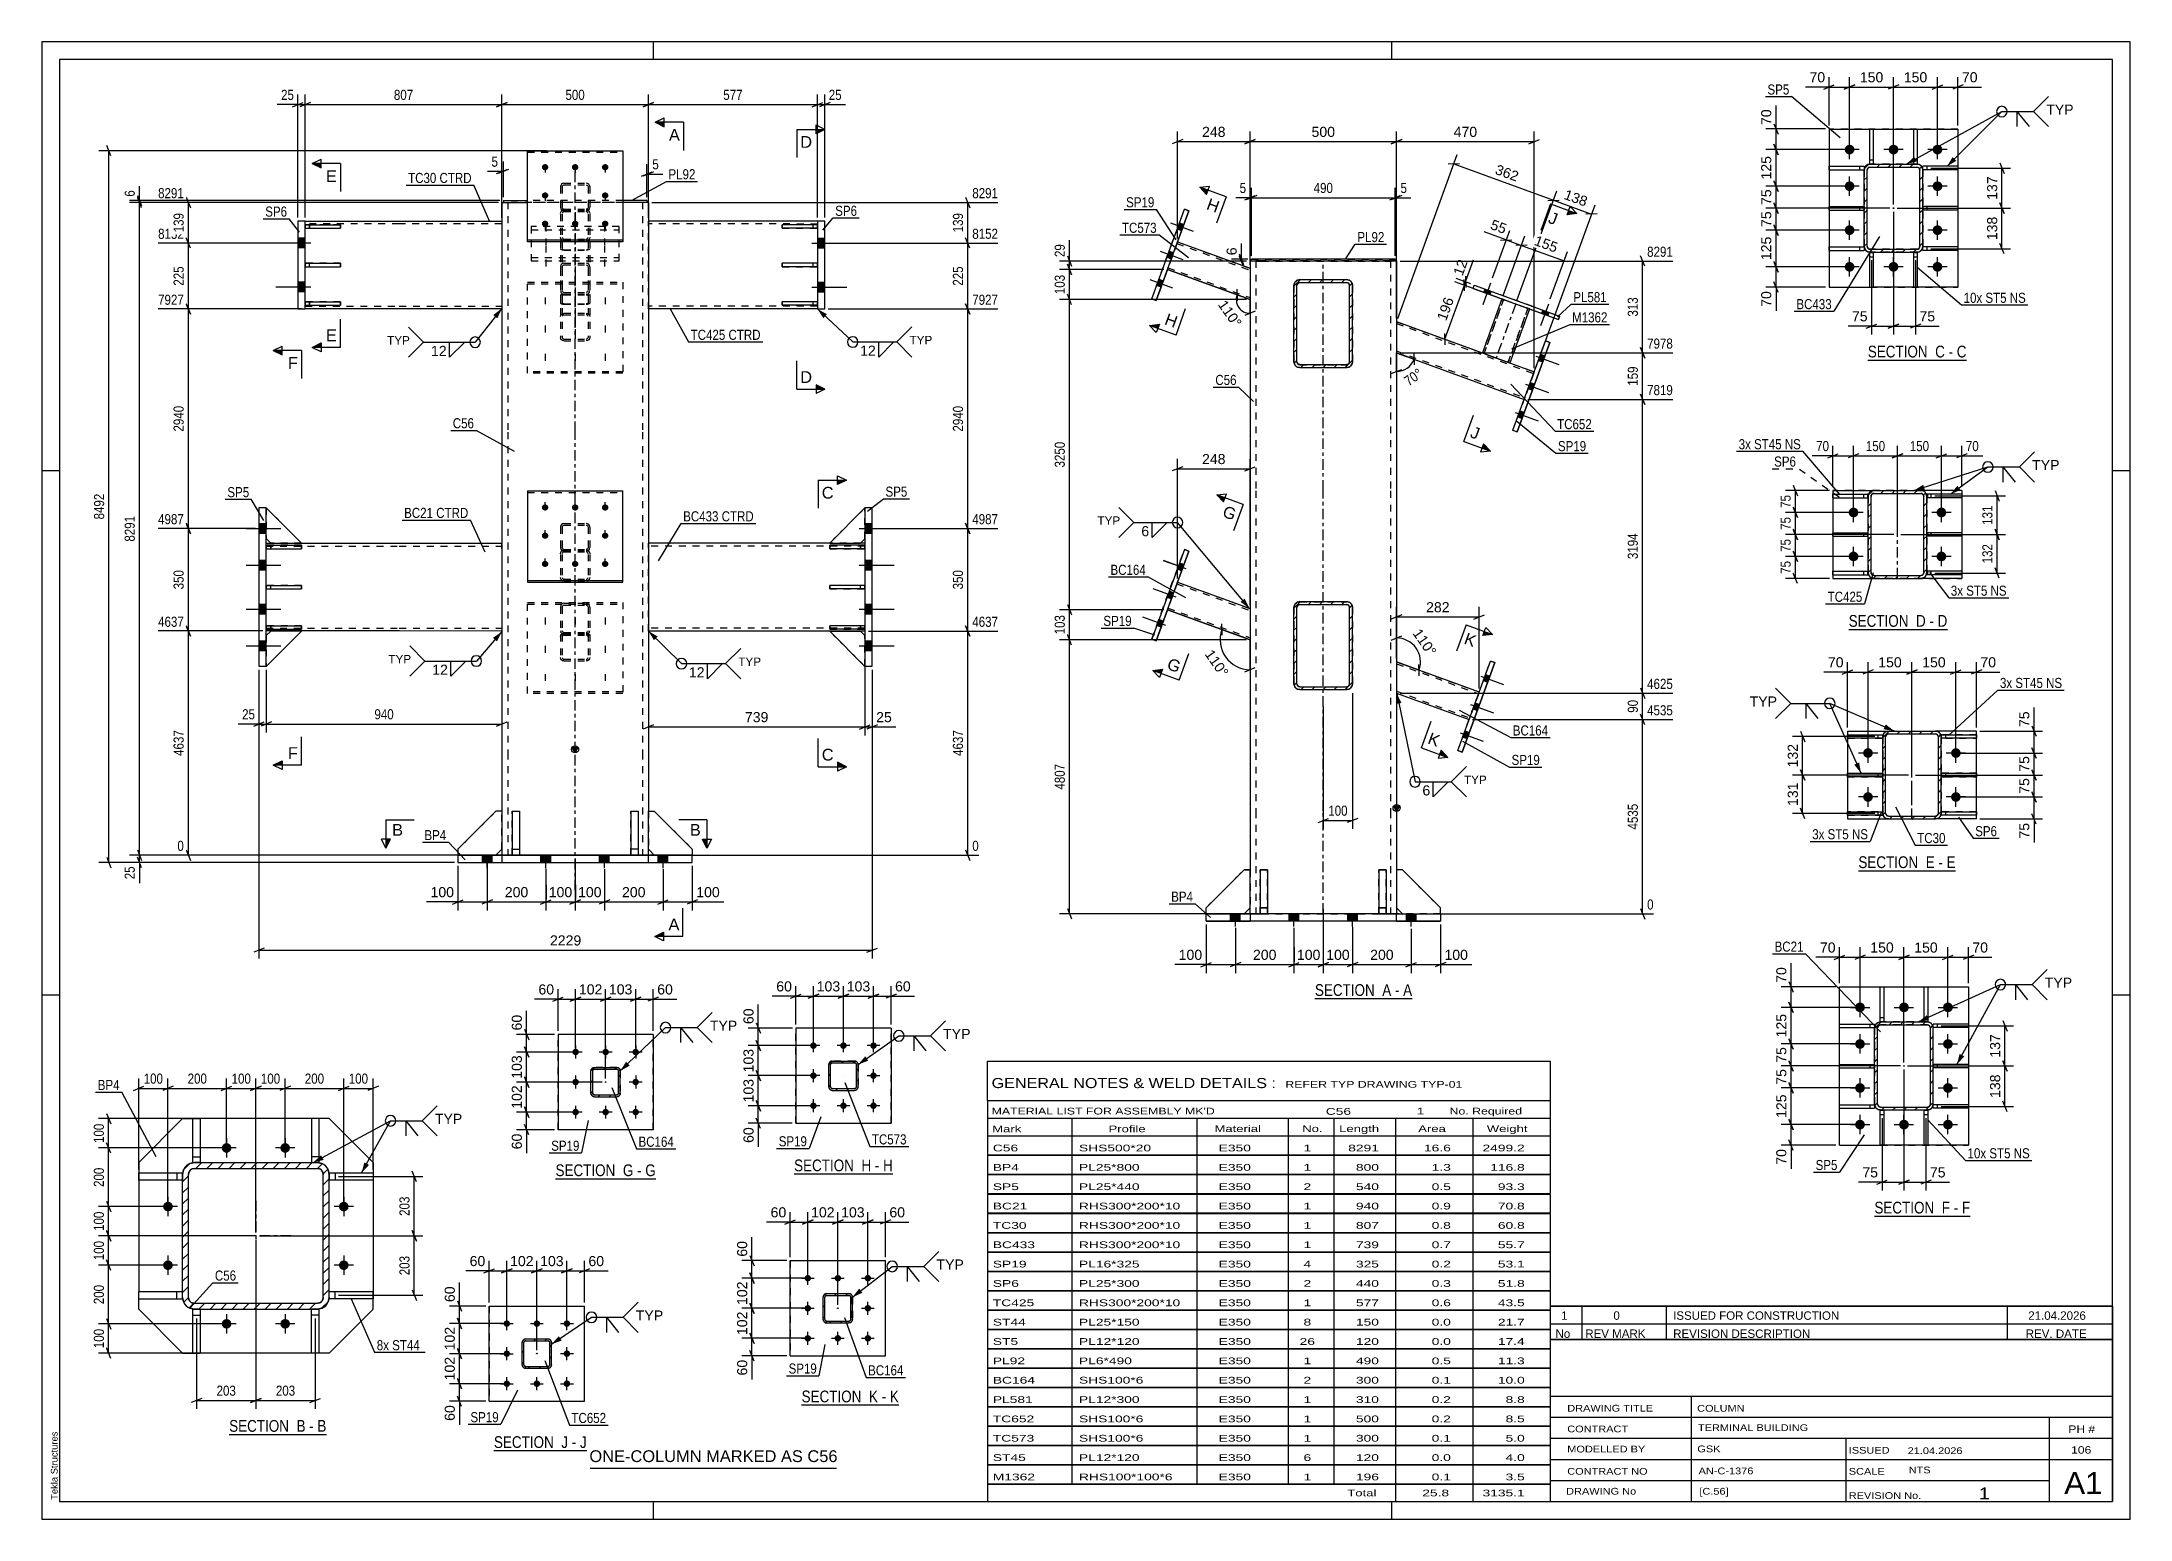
# Model space of a CAD drawing. Header units: millimetres. Extents: x -163 to 431, y -189 to 231.
import ezdxf

# ---------------------------------------------------------------- set-up
doc = ezdxf.new("R2010")
doc.units = ezdxf.units.MM
doc.linetypes.add('DXK_LINE_DOT2', pattern=[3.9198, 1.9599, -1.9599])
doc.linetypes.add('DXK_LINE_DOT3', pattern=[5.9187, 2.979, -0.9799, 0.9799, -0.9799])
doc.styles.add('Arial', font='ARIAL.TTF', dxfattribs={"height": 0.2})
doc.styles.add('Arial Narrow', font='ARIALN.TTF', dxfattribs={"height": 0.2})

# ---------------------------------------------------------------- blocks, each defined once
blk = doc.blocks.new('Unknown-284932107-18 - 3738')
at = {"color": 6, "linetype": 'Continuous'}
blk.add_line((353.65, -4.43), (381.29, -4.43), dxfattribs=at)
at = {"color": 0, "linetype": 'Continuous'}
blk.add_wipeout([(371.76, -3.68), (371.76, -0.18), (353.65, -0.18), (353.65, -3.68)], dxfattribs=at)
blk.add_wipeout([(375.36, -3.68), (375.36, -0.18), (372.81, -0.18), (372.81, -3.68)], dxfattribs=at)
at = {"color": 7, "linetype": 'Continuous', "style": 'Arial Narrow'}
blk.add_text('SECTION ', height=3.34, dxfattribs=at).set_placement((353.65, -3.68))
at = {"color": 0, "linetype": 'Continuous'}
blk.add_wipeout([(377.69, -3.68), (377.69, -0.18), (376.41, -0.18), (376.41, -3.68)], dxfattribs=at)
at = {"color": 7, "linetype": 'Continuous', "style": 'Arial Narrow'}
blk.add_text('E', height=3.34, dxfattribs=at).set_placement((372.81, -3.68))
at = {"color": 0, "linetype": 'Continuous'}
blk.add_wipeout([(381.29, -3.68), (381.29, -0.18), (378.74, -0.18), (378.74, -3.68)], dxfattribs=at)
at = {"color": 7, "linetype": 'Continuous', "style": 'Arial Narrow'}
for s, p in [('-', (376.41, -3.68)), ('E', (378.74, -3.68))]:
    blk.add_text(s, height=3.34, dxfattribs=at).set_placement(p)
blk = doc.blocks.new('Unknown-284932107-1134')
at = {"color": 5, "linetype": 'Continuous'}
for p, q in [((430.97, 231.21), (-163.03, 231.21)), ((-163.03, 231.21), (-163.03, -188.79)), ((425.97, 226.21), (-158.03, 226.21)), ((-158.03, 226.21), (-158.03, -183.79)), ((10.97, 226.21), (10.97, 231.21)), ((220.97, 226.21), (220.97, 231.21)), ((425.97, -183.79), (425.97, 226.21)), ((430.97, -188.79), (430.97, 231.21)), ((-158.03, 109.21), (-163.03, 109.21)), ((430.97, 109.21), (425.97, 109.21)), ((-158.03, -39.79), (-163.03, -39.79)), ((430.97, -39.79), (425.97, -39.79)), ((-158.03, -183.79), (425.97, -183.79)), ((10.97, -188.79), (10.97, -183.79)), ((220.97, -188.79), (220.97, -183.79)), ((-163.03, -188.79), (430.97, -188.79))]:
    blk.add_line(p, q, dxfattribs=at)
at = {"color": 174, "linetype": 'Continuous', "style": 'Arial'}
blk.add_text('Tekla Structures', height=1.9102, rotation=90, dxfattribs=at).set_placement((-158.53, -183.29))
blk = doc.blocks.new('Unknown-284932107-11 - 1247')
at = {"color": 6, "linetype": 'Continuous'}
blk.add_line((-109.73, -164.68), (-82.08, -164.68), dxfattribs=at)
at = {"color": 0, "linetype": 'Continuous'}
blk.add_wipeout([(-91.62, -163.93), (-91.62, -160.43), (-109.73, -160.43), (-109.73, -163.93)], dxfattribs=at)
blk.add_wipeout([(-88.01, -163.93), (-88.01, -160.43), (-90.57, -160.43), (-90.57, -163.93)], dxfattribs=at)
at = {"color": 7, "linetype": 'Continuous', "style": 'Arial Narrow'}
blk.add_text('SECTION ', height=3.34, dxfattribs=at).set_placement((-109.73, -163.93))
at = {"color": 0, "linetype": 'Continuous'}
blk.add_wipeout([(-85.69, -163.93), (-85.69, -160.43), (-86.96, -160.43), (-86.96, -163.93)], dxfattribs=at)
at = {"color": 7, "linetype": 'Continuous', "style": 'Arial Narrow'}
blk.add_text('B', height=3.34, dxfattribs=at).set_placement((-90.57, -163.93))
at = {"color": 0, "linetype": 'Continuous'}
blk.add_wipeout([(-82.08, -163.93), (-82.08, -160.43), (-84.64, -160.43), (-84.64, -163.93)], dxfattribs=at)
at = {"color": 7, "linetype": 'Continuous', "style": 'Arial Narrow'}
for s, p in [('-', (-86.96, -163.93)), ('B', (-84.64, -163.93))]:
    blk.add_text(s, height=3.34, dxfattribs=at).set_placement(p)
blk = doc.blocks.new('Unknown-284932107-13 - 1662')
at = {"color": 6, "linetype": 'Continuous'}
blk.add_line((-16.91, -92.01), (11.59, -92.01), dxfattribs=at)
at = {"color": 0, "linetype": 'Continuous'}
blk.add_wipeout([(1.2, -91.26), (1.2, -87.76), (-16.91, -87.76), (-16.91, -91.26)], dxfattribs=at)
blk.add_wipeout([(5.23, -91.26), (5.23, -87.76), (2.25, -87.76), (2.25, -91.26)], dxfattribs=at)
at = {"color": 7, "linetype": 'Continuous', "style": 'Arial Narrow'}
blk.add_text('SECTION ', height=3.34, dxfattribs=at).set_placement((-16.91, -91.26))
at = {"color": 0, "linetype": 'Continuous'}
blk.add_wipeout([(7.56, -91.26), (7.56, -87.76), (6.28, -87.76), (6.28, -91.26)], dxfattribs=at)
at = {"color": 7, "linetype": 'Continuous', "style": 'Arial Narrow'}
blk.add_text('G', height=3.34, dxfattribs=at).set_placement((2.25, -91.26))
at = {"color": 0, "linetype": 'Continuous'}
blk.add_wipeout([(11.59, -91.26), (11.59, -87.76), (8.61, -87.76), (8.61, -91.26)], dxfattribs=at)
at = {"color": 7, "linetype": 'Continuous', "style": 'Arial Narrow'}
for s, p in [('G', (8.61, -91.26)), ('-', (6.28, -91.26))]:
    blk.add_text(s, height=3.34, dxfattribs=at).set_placement(p)
blk = doc.blocks.new('Unknown-284932107-14 - 3111')
at = {"color": 6, "linetype": 'Continuous'}
blk.add_line((356.33, 140.73), (384.4, 140.73), dxfattribs=at)
at = {"color": 0, "linetype": 'Continuous'}
blk.add_wipeout([(374.44, 141.48), (374.44, 144.98), (356.33, 144.98), (356.33, 141.48)], dxfattribs=at)
blk.add_wipeout([(378.26, 141.48), (378.26, 144.98), (375.49, 144.98), (375.49, 141.48)], dxfattribs=at)
at = {"color": 7, "linetype": 'Continuous', "style": 'Arial Narrow'}
blk.add_text('SECTION ', height=3.34, dxfattribs=at).set_placement((356.33, 141.48))
at = {"color": 0, "linetype": 'Continuous'}
blk.add_wipeout([(380.58, 141.48), (380.58, 144.98), (379.31, 144.98), (379.31, 141.48)], dxfattribs=at)
at = {"color": 7, "linetype": 'Continuous', "style": 'Arial Narrow'}
blk.add_text('C', height=3.34, dxfattribs=at).set_placement((375.49, 141.48))
at = {"color": 0, "linetype": 'Continuous'}
blk.add_wipeout([(384.4, 141.48), (384.4, 144.98), (381.63, 144.98), (381.63, 141.48)], dxfattribs=at)
at = {"color": 7, "linetype": 'Continuous', "style": 'Arial Narrow'}
for s, p in [('-', (379.31, 141.48)), ('C', (381.63, 141.48))]:
    blk.add_text(s, height=3.34, dxfattribs=at).set_placement(p)
blk = doc.blocks.new('Unknown-284932107-15 - 3361')
at = {"color": 6, "linetype": 'Continuous'}
blk.add_line((350.89, 64.16), (378.96, 64.16), dxfattribs=at)
at = {"color": 0, "linetype": 'Continuous'}
blk.add_wipeout([(369, 64.91), (369, 68.41), (350.89, 68.41), (350.89, 64.91)], dxfattribs=at)
blk.add_wipeout([(372.82, 64.91), (372.82, 68.41), (370.05, 68.41), (370.05, 64.91)], dxfattribs=at)
at = {"color": 7, "linetype": 'Continuous', "style": 'Arial Narrow'}
blk.add_text('SECTION ', height=3.34, dxfattribs=at).set_placement((350.89, 64.91))
at = {"color": 0, "linetype": 'Continuous'}
blk.add_wipeout([(375.14, 64.91), (375.14, 68.41), (373.87, 68.41), (373.87, 64.91)], dxfattribs=at)
at = {"color": 7, "linetype": 'Continuous', "style": 'Arial Narrow'}
blk.add_text('D', height=3.34, dxfattribs=at).set_placement((370.05, 64.91))
at = {"color": 0, "linetype": 'Continuous'}
blk.add_wipeout([(378.96, 64.91), (378.96, 68.41), (376.19, 68.41), (376.19, 64.91)], dxfattribs=at)
at = {"color": 7, "linetype": 'Continuous', "style": 'Arial Narrow'}
for s, p in [('-', (373.87, 64.91)), ('D', (376.19, 64.91))]:
    blk.add_text(s, height=3.34, dxfattribs=at).set_placement(p)
blk = doc.blocks.new('Unknown-284932107-16 - 3554')
at = {"color": 6, "linetype": 'Continuous'}
blk.add_line((50.95, -90.63), (79.02, -90.63), dxfattribs=at)
at = {"color": 0, "linetype": 'Continuous'}
blk.add_wipeout([(69.06, -89.88), (69.06, -86.38), (50.95, -86.38), (50.95, -89.88)], dxfattribs=at)
blk.add_wipeout([(72.87, -89.88), (72.87, -86.38), (70.11, -86.38), (70.11, -89.88)], dxfattribs=at)
at = {"color": 7, "linetype": 'Continuous', "style": 'Arial Narrow'}
blk.add_text('SECTION ', height=3.34, dxfattribs=at).set_placement((50.95, -89.88))
at = {"color": 0, "linetype": 'Continuous'}
blk.add_wipeout([(75.2, -89.88), (75.2, -86.38), (73.92, -86.38), (73.92, -89.88)], dxfattribs=at)
at = {"color": 7, "linetype": 'Continuous', "style": 'Arial Narrow'}
blk.add_text('H', height=3.34, dxfattribs=at).set_placement((70.11, -89.88))
at = {"color": 0, "linetype": 'Continuous'}
blk.add_wipeout([(79.02, -89.88), (79.02, -86.38), (76.25, -86.38), (76.25, -89.88)], dxfattribs=at)
at = {"color": 7, "linetype": 'Continuous', "style": 'Arial Narrow'}
for s, p in [('-', (73.92, -89.88)), ('H', (76.25, -89.88))]:
    blk.add_text(s, height=3.34, dxfattribs=at).set_placement(p)
blk = doc.blocks.new('Unknown-284932107-17 - 2539')
at = {"color": 6, "linetype": 'Continuous'}
blk.add_line((199.08, -40.78), (226.73, -40.78), dxfattribs=at)
at = {"color": 0, "linetype": 'Continuous'}
blk.add_wipeout([(217.19, -40.03), (217.19, -36.53), (199.08, -36.53), (199.08, -40.03)], dxfattribs=at)
blk.add_wipeout([(220.79, -40.03), (220.79, -36.53), (218.24, -36.53), (218.24, -40.03)], dxfattribs=at)
at = {"color": 7, "linetype": 'Continuous', "style": 'Arial Narrow'}
blk.add_text('SECTION ', height=3.34, dxfattribs=at).set_placement((199.08, -40.03))
at = {"color": 0, "linetype": 'Continuous'}
blk.add_wipeout([(223.12, -40.03), (223.12, -36.53), (221.84, -36.53), (221.84, -40.03)], dxfattribs=at)
at = {"color": 7, "linetype": 'Continuous', "style": 'Arial Narrow'}
blk.add_text('A', height=3.34, dxfattribs=at).set_placement((218.24, -40.03))
at = {"color": 0, "linetype": 'Continuous'}
blk.add_wipeout([(226.73, -40.03), (226.73, -36.53), (224.17, -36.53), (224.17, -40.03)], dxfattribs=at)
at = {"color": 7, "linetype": 'Continuous', "style": 'Arial Narrow'}
for s, p in [('-', (221.84, -40.03)), ('A', (224.17, -40.03))]:
    blk.add_text(s, height=3.34, dxfattribs=at).set_placement(p)
blk = doc.blocks.new('Unknown-284932107-19 - 3912')
at = {"color": 6, "linetype": 'Continuous'}
blk.add_line((358.21, -102.63), (385.43, -102.63), dxfattribs=at)
at = {"color": 0, "linetype": 'Continuous'}
blk.add_wipeout([(376.32, -101.88), (376.32, -98.38), (358.21, -98.38), (358.21, -101.88)], dxfattribs=at)
blk.add_wipeout([(379.71, -101.88), (379.71, -98.38), (377.37, -98.38), (377.37, -101.88)], dxfattribs=at)
at = {"color": 7, "linetype": 'Continuous', "style": 'Arial Narrow'}
blk.add_text('SECTION ', height=3.34, dxfattribs=at).set_placement((358.21, -101.88))
at = {"color": 0, "linetype": 'Continuous'}
blk.add_wipeout([(382.04, -101.88), (382.04, -98.38), (380.76, -98.38), (380.76, -101.88)], dxfattribs=at)
at = {"color": 7, "linetype": 'Continuous', "style": 'Arial Narrow'}
blk.add_text('F', height=3.34, dxfattribs=at).set_placement((377.37, -101.88))
at = {"color": 0, "linetype": 'Continuous'}
blk.add_wipeout([(385.43, -101.88), (385.43, -98.38), (383.09, -98.38), (383.09, -101.88)], dxfattribs=at)
at = {"color": 7, "linetype": 'Continuous', "style": 'Arial Narrow'}
for s, p in [('-', (380.76, -101.88)), ('F', (383.09, -101.88))]:
    blk.add_text(s, height=3.34, dxfattribs=at).set_placement(p)
blk = doc.blocks.new('Unknown-284932107-20 - 4145')
at = {"color": 6, "linetype": 'Continuous'}
blk.add_line((-34.42, -169.29), (-8.05, -169.29), dxfattribs=at)
at = {"color": 0, "linetype": 'Continuous'}
blk.add_wipeout([(-16.31, -168.54), (-16.31, -165.04), (-34.42, -165.04), (-34.42, -168.54)], dxfattribs=at)
blk.add_wipeout([(-13.34, -168.54), (-13.34, -165.04), (-15.26, -165.04), (-15.26, -168.54)], dxfattribs=at)
at = {"color": 7, "linetype": 'Continuous', "style": 'Arial Narrow'}
blk.add_text('SECTION ', height=3.34, dxfattribs=at).set_placement((-34.42, -168.54))
at = {"color": 0, "linetype": 'Continuous'}
blk.add_wipeout([(-11.01, -168.54), (-11.01, -165.04), (-12.29, -165.04), (-12.29, -168.54)], dxfattribs=at)
at = {"color": 7, "linetype": 'Continuous', "style": 'Arial Narrow'}
blk.add_text('J', height=3.34, dxfattribs=at).set_placement((-15.26, -168.54))
at = {"color": 0, "linetype": 'Continuous'}
blk.add_wipeout([(-8.05, -168.54), (-8.05, -165.04), (-9.96, -165.04), (-9.96, -168.54)], dxfattribs=at)
at = {"color": 7, "linetype": 'Continuous', "style": 'Arial Narrow'}
for s, p in [('J', (-9.96, -168.54)), ('-', (-12.29, -168.54))]:
    blk.add_text(s, height=3.34, dxfattribs=at).set_placement(p)
blk = doc.blocks.new('Unknown-284932107-21 - 4293')
at = {"color": 6, "linetype": 'Continuous'}
blk.add_line((53.08, -156.32), (80.73, -156.32), dxfattribs=at)
at = {"color": 0, "linetype": 'Continuous'}
blk.add_wipeout([(71.19, -155.57), (71.19, -152.07), (53.08, -152.07), (53.08, -155.57)], dxfattribs=at)
blk.add_wipeout([(74.8, -155.57), (74.8, -152.07), (72.24, -152.07), (72.24, -155.57)], dxfattribs=at)
at = {"color": 7, "linetype": 'Continuous', "style": 'Arial Narrow'}
blk.add_text('SECTION ', height=3.34, dxfattribs=at).set_placement((53.08, -155.57))
at = {"color": 0, "linetype": 'Continuous'}
blk.add_wipeout([(77.12, -155.57), (77.12, -152.07), (75.85, -152.07), (75.85, -155.57)], dxfattribs=at)
at = {"color": 7, "linetype": 'Continuous', "style": 'Arial Narrow'}
blk.add_text('K', height=3.34, dxfattribs=at).set_placement((72.24, -155.57))
at = {"color": 0, "linetype": 'Continuous'}
blk.add_wipeout([(80.73, -155.57), (80.73, -152.07), (78.17, -152.07), (78.17, -155.57)], dxfattribs=at)
at = {"color": 7, "linetype": 'Continuous', "style": 'Arial Narrow'}
for s, p in [('-', (75.85, -155.57)), ('K', (78.17, -155.57))]:
    blk.add_text(s, height=3.34, dxfattribs=at).set_placement(p)
blk = doc.blocks.new('Part-284932107-3740 - 3738')
at = {"linetype": 'Continuous'}
h = blk.add_hatch(dxfattribs=at)
h.set_pattern_fill('', scale=0.7, style=0, pattern_type=0)
h.set_pattern_definition([(45, (377.0957, 34.2452), (-1.57154, 1.57154), [])])
h.paths.add_polyline_path([(377.22, 33.61), (377.1, 34.25), (376.73, 34.79), (376.19, 35.15), (375.56, 35.27), (362.22, 35.27), (361.58, 35.15), (361.04, 34.79), (360.68, 34.25), (360.56, 33.61), (360.56, 11.94), (360.68, 11.3), (361.04, 10.76), (361.58, 10.4), (362.22, 10.27), (375.56, 10.27), (376.19, 10.4), (376.73, 10.76), (377.1, 11.3), (377.22, 11.94)])
h.paths.add_polyline_path([(376.33, 11.62), (376.15, 11.35), (375.87, 11.17), (375.56, 11.11), (362.22, 11.11), (361.9, 11.17), (361.63, 11.35), (361.45, 11.62), (361.39, 11.94), (361.39, 33.61), (361.45, 33.93), (361.63, 34.2), (361.9, 34.38), (362.22, 34.44), (375.56, 34.44), (375.87, 34.38), (376.15, 34.2), (376.33, 33.93), (376.39, 33.61), (376.39, 11.94)])
at = {"color": 7, "linetype": 'DXK_LINE_DOT2'}
for p, q in [((360.56, 33.61), (360.68, 34.25)), ((360.56, 33.61), (360.56, 11.94)), ((361.45, 33.93), (361.39, 33.61)), ((361.39, 11.94), (361.39, 33.61)), ((361.58, 35.15), (362.22, 35.27)), ((362.22, 34.44), (361.9, 34.38)), ((362.22, 35.27), (375.56, 35.27)), ((362.22, 34.44), (375.56, 34.44)), ((375.56, 35.27), (376.19, 35.15)), ((375.87, 34.38), (375.56, 34.44)), ((376.39, 33.61), (376.33, 33.93)), ((376.39, 11.94), (376.39, 33.61)), ((377.1, 34.25), (377.22, 33.61)), ((377.22, 33.61), (377.22, 11.94)), ((360.68, 11.3), (360.56, 11.94)), ((361.39, 11.94), (361.45, 11.62)), ((376.33, 11.62), (376.39, 11.94)), ((377.22, 11.94), (377.1, 11.3)), ((362.22, 10.27), (361.58, 10.4)), ((361.9, 11.17), (362.22, 11.11)), ((362.22, 11.11), (375.56, 11.11)), ((362.22, 10.27), (375.56, 10.27)), ((375.56, 11.11), (375.87, 11.17)), ((376.19, 10.4), (375.56, 10.27))]:
    blk.add_line(p, q, dxfattribs=at)
at = {"color": 2, "linetype": 'Continuous'}
for p, q in [((360.68, 34.25), (360.56, 33.61)), ((360.56, 11.94), (360.56, 33.61)), ((361.39, 33.61), (361.45, 33.93)), ((361.39, 11.94), (361.39, 33.61)), ((362.22, 35.27), (361.58, 35.15)), ((361.9, 34.38), (362.22, 34.44)), ((362.22, 35.27), (375.56, 35.27)), ((362.22, 34.44), (375.56, 34.44)), ((376.19, 35.15), (375.56, 35.27)), ((375.56, 34.44), (375.87, 34.38)), ((376.33, 33.93), (376.39, 33.61)), ((376.39, 11.94), (376.39, 33.61)), ((377.22, 33.61), (377.1, 34.25)), ((377.22, 11.94), (377.22, 33.61)), ((360.56, 11.94), (360.68, 11.3)), ((361.45, 11.62), (361.39, 11.94)), ((376.39, 11.94), (376.33, 11.62)), ((377.1, 11.3), (377.22, 11.94)), ((361.58, 10.4), (362.22, 10.27)), ((362.22, 11.11), (361.9, 11.17)), ((362.22, 11.11), (375.56, 11.11)), ((362.22, 10.27), (375.56, 10.27)), ((375.87, 11.17), (375.56, 11.11)), ((375.56, 10.27), (376.19, 10.4))]:
    blk.add_line(p, q, dxfattribs=at)
at = {"color": 7, "linetype": 'DXK_LINE_DOT3'}
blk.add_line((368.89, 22.77), (368.89, 22.77), dxfattribs=at)
at = {"color": 7, "linetype": 'DXK_LINE_DOT2'}
for centre, radius, start, end in [((362.22, 33.61), 1.67, 112.5, 157.5), ((362.22, 33.61), 0.833, 112.5, 157.5), ((375.56, 33.61), 0.833, 22.5, 67.5), ((375.56, 33.61), 1.67, 22.5, 67.5), ((362.22, 11.94), 1.67, 202.5, 247.5), ((362.22, 11.94), 0.833, 202.5, 247.5), ((375.56, 11.94), 0.833, 292.5, 337.5), ((375.56, 11.94), 1.67, 292.5, 337.5)]:
    blk.add_arc(centre, radius, start, end, dxfattribs=at)
at = {"color": 2, "linetype": 'Continuous'}
for centre, radius, start, end in [((362.22, 33.61), 1.67, 112.5, 157.5), ((362.22, 33.61), 0.833, 112.5, 157.5), ((375.56, 33.61), 0.833, 22.5, 67.5), ((375.56, 33.61), 1.67, 22.5, 67.5), ((362.22, 11.94), 1.67, 202.5, 247.5), ((362.22, 11.94), 0.833, 202.5, 247.5), ((375.56, 11.94), 0.833, 292.5, 337.5), ((375.56, 11.94), 1.67, 292.5, 337.5)]:
    blk.add_arc(centre, radius, start, end, dxfattribs=at)
blk = doc.blocks.new('Part-284932107-3762 - 3738')
at = {"linetype": 'Continuous'}
for points in [[(368.89, 35.17, -1), (368.89, 35.37, -1)], [(368.89, 10.17, -1), (368.89, 10.37, -1)]]:
    blk.add_hatch(color=246, dxfattribs=at).paths.add_polyline_path(points)
at = {"color": 2, "linetype": 'Continuous'}
for p, q in [((350.56, 35.27), (350.56, 10.27)), ((350.56, 35.27), (362.22, 35.27)), ((387.22, 35.27), (375.56, 35.27)), ((387.22, 10.27), (387.22, 35.27)), ((350.56, 10.27), (362.22, 10.27)), ((387.22, 10.27), (375.56, 10.27))]:
    blk.add_line(p, q, dxfattribs=at)
at = {"color": 7, "linetype": 'DXK_LINE_DOT2'}
for p, q in [((362.22, 35.27), (375.56, 35.27)), ((362.22, 10.27), (375.56, 10.27))]:
    blk.add_line(p, q, dxfattribs=at)
at = {"color": 7, "linetype": 'DXK_LINE_DOT3'}
blk.add_line((368.89, 10.27), (368.89, 35.27), dxfattribs=at)
at = {"color": 246, "linetype": 'DXK_LINE_DOT2'}
blk.add_line((368.89, 10.27), (368.89, 35.27), dxfattribs=at)
at = {"color": 246, "linetype": 'Continuous'}
for centre in [(368.89, 35.27), (368.89, 10.27)]:
    blk.add_circle(centre, 0.1, dxfattribs=at)
blk = doc.blocks.new('Part-284932107-3766 - 3738')
at = {"color": 2, "linetype": 'Continuous'}
for p, q in [((350.56, 22.27), (350.56, 23.27)), ((350.56, 23.27), (360.56, 23.27)), ((360.56, 22.27), (350.56, 22.27))]:
    blk.add_line(p, q, dxfattribs=at)
at = {"color": 7, "linetype": 'DXK_LINE_DOT2'}
for p, q in [((350.56, 23.27), (359.31, 23.27)), ((350.56, 22.27), (359.31, 22.27)), ((359.31, 22.27), (359.31, 23.27)), ((359.31, 23.27), (360.56, 23.27)), ((359.31, 22.27), (360.56, 22.27)), ((360.56, 23.27), (360.56, 22.27)), ((360.56, 22.27), (360.56, 22.27))]:
    blk.add_line(p, q, dxfattribs=at)
blk = doc.blocks.new('Part-284932107-3767 - 3738')
at = {"color": 2, "linetype": 'Continuous'}
for p, q in [((350.56, 33.23), (350.56, 34.23)), ((350.56, 34.23), (360.56, 34.23)), ((360.56, 33.23), (350.56, 33.23)), ((360.56, 34.23), (360.56, 33.61))]:
    blk.add_line(p, q, dxfattribs=at)
at = {"color": 7, "linetype": 'DXK_LINE_DOT2'}
for p, q in [((350.56, 34.23), (359.31, 34.23)), ((350.56, 33.23), (359.31, 33.23)), ((359.31, 33.23), (359.31, 34.23)), ((359.31, 34.23), (360.56, 34.23)), ((359.31, 33.23), (360.56, 33.23)), ((360.56, 33.61), (360.56, 33.23)), ((360.56, 33.23), (360.56, 33.23))]:
    blk.add_line(p, q, dxfattribs=at)
blk = doc.blocks.new('Bolt-284932107-3800 - 3738')
at = {"linetype": 'Continuous'}
for points in [[(355.01, 29.02, -1), (357.76, 29.02, -1)], [(380.01, 29.02, -1), (382.76, 29.02, -1)], [(355.01, 16.52, -1), (357.76, 16.52, -1)], [(380.01, 16.52, -1), (382.76, 16.52, -1)]]:
    blk.add_hatch(color=1, dxfattribs=at).paths.add_polyline_path(points)
at = {"color": 1, "linetype": 'Continuous'}
for p, q in [((356.39, 26.27), (356.39, 31.77)), ((381.39, 26.27), (381.39, 31.77)), ((359.14, 29.02), (353.64, 29.02)), ((384.14, 29.02), (378.64, 29.02)), ((356.39, 13.77), (356.39, 19.27)), ((381.39, 13.77), (381.39, 19.27)), ((359.14, 16.52), (353.64, 16.52)), ((384.14, 16.52), (378.64, 16.52))]:
    blk.add_line(p, q, dxfattribs=at)
blk = doc.blocks.new('Part-284932107-3768 - 3738')
at = {"color": 2, "linetype": 'Continuous'}
for p, q in [((350.56, 11.32), (350.56, 12.32)), ((350.56, 12.32), (360.56, 12.32)), ((360.56, 11.32), (360.56, 11.94)), ((360.56, 11.32), (350.56, 11.32)), ((360.56, 11.32), (360.56, 11.32))]:
    blk.add_line(p, q, dxfattribs=at)
at = {"color": 7, "linetype": 'DXK_LINE_DOT2'}
for p, q in [((359.31, 12.32), (350.56, 12.32)), ((359.31, 11.32), (359.31, 12.32)), ((359.31, 12.32), (360.56, 12.32)), ((360.56, 12.32), (360.56, 11.94)), ((350.56, 11.32), (359.31, 11.32)), ((359.31, 11.32), (360.56, 11.32)), ((360.56, 11.32), (360.56, 11.32))]:
    blk.add_line(p, q, dxfattribs=at)
blk = doc.blocks.new('Part-284932107-7744 - 3738')
at = {"color": 2, "linetype": 'Continuous'}
for p, q in [((377.22, 34.23), (377.22, 34.23)), ((377.22, 34.23), (387.22, 34.23)), ((377.22, 34.23), (377.22, 33.61)), ((387.22, 33.23), (377.22, 33.23)), ((387.22, 34.23), (387.22, 33.23))]:
    blk.add_line(p, q, dxfattribs=at)
at = {"color": 7, "linetype": 'DXK_LINE_DOT2'}
for p, q in [((378.47, 34.23), (377.22, 34.23)), ((377.22, 33.23), (377.22, 33.61)), ((378.47, 33.23), (377.22, 33.23)), ((387.22, 34.23), (378.47, 34.23)), ((378.47, 34.23), (378.47, 33.23)), ((378.47, 33.23), (387.22, 33.23))]:
    blk.add_line(p, q, dxfattribs=at)
blk = doc.blocks.new('Part-284932107-7743 - 3738')
at = {"color": 2, "linetype": 'Continuous'}
for p, q in [((377.22, 23.27), (387.22, 23.27)), ((387.22, 22.27), (377.22, 22.27)), ((387.22, 23.27), (387.22, 22.27))]:
    blk.add_line(p, q, dxfattribs=at)
at = {"color": 7, "linetype": 'DXK_LINE_DOT2'}
for p, q in [((378.47, 23.27), (377.22, 23.27)), ((377.22, 23.27), (377.22, 23.27)), ((377.22, 23.27), (377.22, 22.27)), ((377.22, 22.27), (378.47, 22.27)), ((387.22, 23.27), (378.47, 23.27)), ((378.47, 23.27), (378.47, 22.27)), ((378.47, 22.27), (387.22, 22.27))]:
    blk.add_line(p, q, dxfattribs=at)
blk = doc.blocks.new('Part-284932107-7745 - 3738')
at = {"color": 2, "linetype": 'Continuous'}
for p, q in [((377.22, 12.32), (387.22, 12.32)), ((377.22, 11.94), (377.22, 11.32)), ((387.22, 12.32), (387.22, 11.32)), ((387.22, 11.32), (377.22, 11.32))]:
    blk.add_line(p, q, dxfattribs=at)
at = {"color": 7, "linetype": 'DXK_LINE_DOT2'}
for p, q in [((378.47, 12.32), (377.22, 12.32)), ((377.22, 12.32), (377.22, 12.32)), ((377.22, 12.32), (377.22, 11.94)), ((387.22, 12.32), (378.47, 12.32)), ((378.47, 12.32), (378.47, 11.32)), ((378.47, 11.32), (377.22, 11.32)), ((377.22, 11.32), (377.22, 11.32)), ((387.22, 11.32), (378.47, 11.32))]:
    blk.add_line(p, q, dxfattribs=at)
blk = doc.blocks.new('Part-284932107-1295 - 1247')
at = {"color": 2, "linetype": 'Continuous'}
for p, q in [((-135.47, -92.42), (-135.47, -90.34)), ((-135.47, -90.34), (-122.97, -90.34)), ((-122.97, -92.42), (-135.47, -92.42)), ((-124.63, -90.34), (-124.63, -92.42)), ((-122.97, -90.34), (-122.97, -90.76))]:
    blk.add_line(p, q, dxfattribs=at)
at = {"color": 7, "linetype": 'DXK_LINE_DOT2'}
blk.add_line((-122.97, -90.76), (-122.97, -92.42), dxfattribs=at)
blk = doc.blocks.new('Part-284932107-1335 - 1247')
at = {"color": 2, "linetype": 'Continuous'}
for p, q in [((-135.47, -87.42), (-122.97, -74.92)), ((-122.97, -74.92), (-120.05, -74.92)), ((-86.3, -74.92), (-117.97, -74.92)), ((-81.3, -74.92), (-84.22, -74.92)), ((-68.8, -87.42), (-81.3, -74.92)), ((-135.47, -87.42), (-135.47, -90.34)), ((-68.8, -87.42), (-68.8, -90.34)), ((-135.47, -92.42), (-135.47, -124.09)), ((-68.8, -92.42), (-68.8, -124.09)), ((-135.47, -129.09), (-135.47, -126.17)), ((-135.47, -129.09), (-122.97, -141.59)), ((-68.8, -129.09), (-81.3, -141.59)), ((-68.8, -129.09), (-68.8, -126.17)), ((-122.97, -141.59), (-120.05, -141.59)), ((-86.3, -141.59), (-117.97, -141.59)), ((-81.3, -141.59), (-84.22, -141.59))]:
    blk.add_line(p, q, dxfattribs=at)
at = {"color": 7, "linetype": 'DXK_LINE_DOT2'}
for p, q in [((-120.05, -74.92), (-117.97, -74.92)), ((-84.22, -74.92), (-86.3, -74.92)), ((-135.47, -90.34), (-135.47, -92.42)), ((-68.8, -90.34), (-68.8, -92.42)), ((-135.47, -126.17), (-135.47, -124.09)), ((-68.8, -126.17), (-68.8, -124.09)), ((-120.05, -141.59), (-117.97, -141.59)), ((-84.22, -141.59), (-86.3, -141.59))]:
    blk.add_line(p, q, dxfattribs=at)
blk = doc.blocks.new('Part-284932107-1285 - 1247')
at = {"color": 2, "linetype": 'Continuous'}
for p, q in [((-135.47, -126.17), (-135.47, -124.09)), ((-135.47, -124.09), (-122.97, -124.09)), ((-124.63, -126.17), (-124.63, -124.09)), ((-135.47, -126.17), (-122.97, -126.17)), ((-122.97, -126.17), (-122.97, -125.75))]:
    blk.add_line(p, q, dxfattribs=at)
at = {"color": 7, "linetype": 'DXK_LINE_DOT2'}
blk.add_line((-122.97, -125.75), (-122.97, -124.09), dxfattribs=at)
blk = doc.blocks.new('Part-284932107-1290 - 1247')
at = {"color": 2, "linetype": 'Continuous'}
for p, q in [((-86.3, -141.59), (-86.3, -129.09)), ((-84.63, -129.09), (-84.22, -129.09)), ((-84.22, -129.09), (-84.22, -141.59)), ((-84.22, -130.75), (-86.3, -130.75)), ((-84.22, -141.59), (-86.3, -141.59))]:
    blk.add_line(p, q, dxfattribs=at)
at = {"color": 7, "linetype": 'DXK_LINE_DOT2'}
blk.add_line((-84.63, -129.09), (-86.3, -129.09), dxfattribs=at)
blk = doc.blocks.new('Part-284932107-1300 - 1247')
at = {"color": 2, "linetype": 'Continuous'}
for p, q in [((-86.3, -74.92), (-86.3, -87.42)), ((-84.22, -74.92), (-86.3, -74.92)), ((-84.22, -74.92), (-84.22, -87.42)), ((-84.22, -85.75), (-86.3, -85.75)), ((-84.22, -87.42), (-84.63, -87.42))]:
    blk.add_line(p, q, dxfattribs=at)
at = {"color": 7, "linetype": 'DXK_LINE_DOT2'}
blk.add_line((-86.3, -87.42), (-84.63, -87.42), dxfattribs=at)
blk = doc.blocks.new('Part-284932107-1369 - 1247')
at = {"linetype": 'Continuous'}
h = blk.add_hatch(dxfattribs=at)
h.set_pattern_fill('', scale=0.7, style=0, pattern_type=0)
h.set_pattern_definition([(45, (-120.9095, -87.6754), (-1.571545, 1.571545), [])])
h.paths.add_polyline_path([(-119.63, -87.42), (-120.91, -87.68), (-121.99, -88.4), (-122.71, -89.48), (-122.97, -90.75), (-122.97, -125.75), (-122.71, -127.03), (-121.99, -128.11), (-120.91, -128.83), (-119.63, -129.09), (-84.63, -129.09), (-83.36, -128.83), (-82.28, -128.11), (-81.55, -127.03), (-81.3, -125.75), (-81.3, -90.75), (-81.55, -89.48), (-82.28, -88.4), (-83.36, -87.68), (-84.63, -87.42)])
h.paths.add_polyline_path([(-84, -89.22), (-83.46, -89.58), (-83.09, -90.12), (-82.97, -90.75), (-82.97, -125.75), (-83.09, -126.39), (-83.46, -126.93), (-84, -127.29), (-84.63, -127.42), (-119.63, -127.42), (-120.27, -127.29), (-120.81, -126.93), (-121.17, -126.39), (-121.3, -125.75), (-121.3, -90.75), (-121.17, -90.12), (-120.81, -89.58), (-120.27, -89.22), (-119.63, -89.09), (-84.63, -89.09)])
at = {"color": 7, "linetype": 'DXK_LINE_DOT2'}
for p, q in [((-120.91, -87.68), (-119.63, -87.42)), ((-119.63, -89.09), (-120.27, -89.22)), ((-119.63, -87.42), (-84.63, -87.42)), ((-119.63, -89.09), (-84.63, -89.09)), ((-84.63, -87.42), (-83.36, -87.68)), ((-84, -89.22), (-84.63, -89.09)), ((-122.97, -90.75), (-122.71, -89.48)), ((-122.97, -125.75), (-122.97, -90.75)), ((-121.17, -90.12), (-121.3, -90.75)), ((-121.3, -125.75), (-121.3, -90.75)), ((-82.97, -90.75), (-83.09, -90.12)), ((-82.97, -125.75), (-82.97, -90.75)), ((-81.55, -89.48), (-81.3, -90.75)), ((-81.3, -125.75), (-81.3, -90.75)), ((-122.71, -127.03), (-122.97, -125.75)), ((-121.3, -125.75), (-121.17, -126.39)), ((-119.63, -129.09), (-120.91, -128.83)), ((-120.27, -127.29), (-119.63, -127.42)), ((-119.63, -127.42), (-84.63, -127.42)), ((-119.63, -129.09), (-84.63, -129.09)), ((-84.63, -127.42), (-84, -127.29)), ((-83.36, -128.83), (-84.63, -129.09)), ((-83.09, -126.39), (-82.97, -125.75)), ((-81.3, -125.75), (-81.55, -127.03))]:
    blk.add_line(p, q, dxfattribs=at)
at = {"color": 2, "linetype": 'Continuous'}
for p, q in [((-119.63, -87.42), (-120.91, -87.68)), ((-120.27, -89.22), (-119.63, -89.09)), ((-119.63, -87.42), (-84.63, -87.42)), ((-119.63, -89.09), (-84.63, -89.09)), ((-83.36, -87.68), (-84.63, -87.42)), ((-84.63, -89.09), (-84, -89.22)), ((-122.71, -89.48), (-122.97, -90.75)), ((-122.97, -125.75), (-122.97, -90.75)), ((-121.3, -90.75), (-121.17, -90.12)), ((-121.3, -125.75), (-121.3, -90.75)), ((-83.09, -90.12), (-82.97, -90.75)), ((-82.97, -125.75), (-82.97, -90.75)), ((-81.3, -90.75), (-81.55, -89.48)), ((-81.3, -125.75), (-81.3, -90.75)), ((-122.97, -125.75), (-122.71, -127.03)), ((-121.17, -126.39), (-121.3, -125.75)), ((-120.91, -128.83), (-119.63, -129.09)), ((-119.63, -127.42), (-120.27, -127.29)), ((-119.63, -127.42), (-84.63, -127.42)), ((-119.63, -129.09), (-84.63, -129.09)), ((-84, -127.29), (-84.63, -127.42)), ((-84.63, -129.09), (-83.36, -128.83)), ((-82.97, -125.75), (-83.09, -126.39)), ((-81.55, -127.03), (-81.3, -125.75))]:
    blk.add_line(p, q, dxfattribs=at)
at = {"color": 7, "linetype": 'DXK_LINE_DOT3'}
for p, q in [((-102.13, -98.25), (-102.13, -118.25)), ((-92.13, -108.25), (-112.13, -108.25))]:
    blk.add_line(p, q, dxfattribs=at)
at = {"color": 7, "linetype": 'DXK_LINE_DOT2'}
for centre, radius, start, end in [((-119.63, -90.75), 3.33, 112.5, 157.5), ((-84.63, -90.75), 3.33, 22.5, 67.5), ((-119.63, -90.75), 1.67, 112.5, 157.5), ((-84.63, -90.75), 1.67, 22.5, 67.5), ((-119.63, -125.75), 3.33, 202.5, 247.5), ((-119.63, -125.75), 1.67, 202.5, 247.5), ((-84.63, -125.75), 1.67, 292.5, 337.5), ((-84.63, -125.75), 3.33, 292.5, 337.5)]:
    blk.add_arc(centre, radius, start, end, dxfattribs=at)
at = {"color": 2, "linetype": 'Continuous'}
for centre, radius, start, end in [((-119.63, -90.75), 3.33, 112.5, 157.5), ((-84.63, -90.75), 3.33, 22.5, 67.5), ((-119.63, -90.75), 1.67, 112.5, 157.5), ((-84.63, -90.75), 1.67, 22.5, 67.5), ((-119.63, -125.75), 3.33, 202.5, 247.5), ((-119.63, -125.75), 1.67, 202.5, 247.5), ((-84.63, -125.75), 1.67, 292.5, 337.5), ((-84.63, -125.75), 3.33, 292.5, 337.5)]:
    blk.add_arc(centre, radius, start, end, dxfattribs=at)
blk = doc.blocks.new('Part-284932107-1305 - 1247')
at = {"color": 2, "linetype": 'Continuous'}
for p, q in [((-81.3, -124.09), (-68.8, -124.09)), ((-79.63, -126.17), (-79.63, -124.09)), ((-68.8, -124.09), (-68.8, -126.17)), ((-81.3, -126.17), (-81.3, -125.75)), ((-68.8, -126.17), (-81.3, -126.17))]:
    blk.add_line(p, q, dxfattribs=at)
at = {"color": 7, "linetype": 'DXK_LINE_DOT2'}
blk.add_line((-81.3, -125.75), (-81.3, -124.09), dxfattribs=at)
blk = doc.blocks.new('Part-284932107-1310 - 1247')
at = {"color": 2, "linetype": 'Continuous'}
for p, q in [((-120.05, -141.59), (-120.05, -129.09)), ((-120.05, -129.09), (-119.63, -129.09)), ((-117.97, -129.09), (-117.97, -141.59)), ((-120.05, -130.75), (-117.97, -130.75)), ((-117.97, -141.59), (-120.05, -141.59))]:
    blk.add_line(p, q, dxfattribs=at)
at = {"color": 7, "linetype": 'DXK_LINE_DOT2'}
blk.add_line((-117.97, -129.09), (-119.63, -129.09), dxfattribs=at)
blk = doc.blocks.new('Part-284932107-1315 - 1247')
at = {"color": 2, "linetype": 'Continuous'}
for p, q in [((-81.3, -90.34), (-81.3, -90.76)), ((-81.3, -90.34), (-68.8, -90.34)), ((-68.8, -92.42), (-81.3, -92.42)), ((-79.63, -90.34), (-79.63, -92.42)), ((-68.8, -90.34), (-68.8, -92.42))]:
    blk.add_line(p, q, dxfattribs=at)
at = {"color": 7, "linetype": 'DXK_LINE_DOT2'}
blk.add_line((-81.3, -90.76), (-81.3, -92.42), dxfattribs=at)
blk = doc.blocks.new('Part-284932107-1320 - 1247')
at = {"color": 2, "linetype": 'Continuous'}
for p, q in [((-120.05, -87.42), (-120.05, -74.92)), ((-120.05, -74.92), (-117.97, -74.92)), ((-117.97, -74.92), (-117.97, -87.42)), ((-120.05, -85.75), (-117.97, -85.75)), ((-120.05, -87.42), (-119.63, -87.42))]:
    blk.add_line(p, q, dxfattribs=at)
at = {"color": 7, "linetype": 'DXK_LINE_DOT2'}
blk.add_line((-117.97, -87.42), (-119.63, -87.42), dxfattribs=at)
blk = doc.blocks.new('Bolt-284932107-1370 - 1247')
at = {"linetype": 'Continuous'}
for points in [[(-109.09, -83.25, -1), (-111.84, -83.25, -1)], [(-92.43, -83.25, -1), (-95.18, -83.25, -1)], [(-125.76, -99.92, -1), (-128.51, -99.92, -1)], [(-75.76, -99.92, -1), (-78.51, -99.92, -1)], [(-125.76, -116.59, -1), (-128.51, -116.59, -1)], [(-75.76, -116.59, -1), (-78.51, -116.59, -1)], [(-109.09, -133.25, -1), (-111.84, -133.25, -1)], [(-92.43, -133.25, -1), (-95.18, -133.25, -1)]]:
    blk.add_hatch(color=1, dxfattribs=at).paths.add_polyline_path(points)
at = {"color": 1, "linetype": 'Continuous'}
for p, q in [((-110.47, -80.5), (-110.47, -86)), ((-93.8, -80.5), (-93.8, -86)), ((-107.72, -83.25), (-113.22, -83.25)), ((-91.05, -83.25), (-96.55, -83.25)), ((-124.38, -99.92), (-129.88, -99.92)), ((-127.13, -97.17), (-127.13, -102.67)), ((-74.38, -99.92), (-79.88, -99.92)), ((-77.13, -97.17), (-77.13, -102.67)), ((-124.38, -116.59), (-129.88, -116.59)), ((-127.13, -113.84), (-127.13, -119.34)), ((-74.38, -116.59), (-79.88, -116.59)), ((-77.13, -113.84), (-77.13, -119.34)), ((-110.47, -130.5), (-110.47, -136)), ((-93.8, -130.5), (-93.8, -136)), ((-107.72, -133.25), (-113.22, -133.25)), ((-91.05, -133.25), (-96.55, -133.25))]:
    blk.add_line(p, q, dxfattribs=at)
blk = doc.blocks.new('Part-284932107-1881 - 1878')
at = {"color": 7, "linetype": 'DXK_LINE_DOT2'}
for p, q in [((-89.17, 76.65), (-99.17, 76.65)), ((-99.17, 76.65), (-99.17, 75.65)), ((-99.17, 75.65), (-89.17, 75.65)), ((-97.92, 75.65), (-97.92, 76.65)), ((-89.17, 75.65), (-89.17, 76.65))]:
    blk.add_line(p, q, dxfattribs=at)
blk = doc.blocks.new('Part-284932107-1880 - 1878')
at = {"color": 7, "linetype": 'DXK_LINE_DOT2'}
for p, q in [((-89.17, 88.11), (-99.17, 88.11)), ((-99.17, 88.11), (-99.17, 87.11)), ((-99.17, 87.11), (-89.17, 87.11)), ((-97.92, 88.11), (-97.92, 87.11)), ((-89.17, 87.11), (-89.17, 88.11))]:
    blk.add_line(p, q, dxfattribs=at)
blk = doc.blocks.new('Part-284932107-1882 - 1878')
at = {"color": 7, "linetype": 'DXK_LINE_DOT2'}
for p, q in [((-89.17, 65.19), (-99.17, 65.19)), ((-99.17, 65.19), (-99.17, 64.19)), ((-99.17, 64.19), (-89.17, 64.19)), ((-97.92, 65.19), (-97.92, 64.19)), ((-89.17, 64.19), (-89.17, 65.19))]:
    blk.add_line(p, q, dxfattribs=at)
blk = doc.blocks.new('Part-284932107-2067 - 1878')
at = {"color": 2, "linetype": 'Continuous'}
for p, q in [((-88.1, 180.25), (-61.44, 180.25)), ((-61.34, 180.25), (-32.17, 180.25)), ((-61.44, 155.25), (-88.1, 155.25)), ((-32.17, 155.25), (-61.34, 155.25))]:
    blk.add_line(p, q, dxfattribs=at)
at = {"color": 7, "linetype": 'DXK_LINE_DOT2'}
for p, q in [((-88.1, 155.25), (-88.1, 180.25)), ((-61.44, 179.42), (-88.1, 179.42)), ((-32.17, 179.42), (-61.34, 179.42)), ((-32.17, 180.25), (-32.17, 155.25)), ((-88.1, 156.08), (-61.44, 156.08)), ((-61.34, 156.08), (-32.17, 156.08))]:
    blk.add_line(p, q, dxfattribs=at)
blk = doc.blocks.new('Bolt-284932107-2131 - 1878')
at = {"color": 1, "linetype": 'DXK_LINE_DOT2'}
for p, q in [((-3, 179.24), (-3, 173.13)), ((-3, 173.25), (-3, 167.15))]:
    blk.add_line(p, q, dxfattribs=at)
blk = doc.blocks.new('Part-284932107-1883 - 1878')
at = {"color": 2, "linetype": 'Continuous'}
for p, q in [((-99.17, 88.11), (-89.17, 88.11)), ((-99.17, 88.11), (-99.17, 87.11)), ((-99.17, 87.11), (-89.17, 87.11)), ((-89.17, 88.11), (-89.17, 87.11))]:
    blk.add_line(p, q, dxfattribs=at)
at = {"color": 7, "linetype": 'DXK_LINE_DOT2'}
blk.add_line((-97.92, 87.11), (-97.92, 88.11), dxfattribs=at)
blk = doc.blocks.new('Part-284932107-2012 - 1878')
at = {"color": 2, "linetype": 'Continuous'}
for p, q in [((-90.19, 180.25), (-90.19, 155.25)), ((-88.1, 180.25), (-90.19, 180.25)), ((-88.1, 155.25), (-88.1, 180.25)), ((-90.19, 155.25), (-88.1, 155.25))]:
    blk.add_line(p, q, dxfattribs=at)
blk = doc.blocks.new('Part-284932107-1884 - 1878')
at = {"color": 2, "linetype": 'Continuous'}
for p, q in [((-99.17, 76.65), (-89.17, 76.65)), ((-99.17, 76.65), (-99.17, 75.65)), ((-99.17, 75.65), (-89.17, 75.65)), ((-89.17, 76.65), (-89.17, 75.65))]:
    blk.add_line(p, q, dxfattribs=at)
at = {"color": 7, "linetype": 'DXK_LINE_DOT2'}
blk.add_line((-97.92, 75.65), (-97.92, 76.65), dxfattribs=at)
blk = doc.blocks.new('Part-284932107-1885 - 1878')
at = {"color": 2, "linetype": 'Continuous'}
for p, q in [((-99.17, 65.19), (-89.17, 65.19)), ((-99.17, 65.19), (-99.17, 64.19)), ((-99.17, 64.19), (-89.17, 64.19)), ((-89.17, 65.19), (-89.17, 64.19))]:
    blk.add_line(p, q, dxfattribs=at)
at = {"color": 7, "linetype": 'DXK_LINE_DOT2'}
blk.add_line((-97.92, 64.19), (-97.92, 65.19), dxfattribs=at)
blk = doc.blocks.new('Part-284932107-1886 - 1878')
at = {"color": 2, "linetype": 'Continuous'}
for p, q in [((71.08, 98.7), (61.08, 88.7)), ((69.83, 88.7), (71.08, 89.95)), ((61.08, 88.7), (69.83, 88.7))]:
    blk.add_line(p, q, dxfattribs=at)
at = {"color": 7, "linetype": 'DXK_LINE_DOT2'}
blk.add_line((71.08, 89.95), (71.08, 98.7), dxfattribs=at)
blk = doc.blocks.new('Part-284932107-1887 - 1878')
at = {"color": 7, "linetype": 'DXK_LINE_DOT2'}
for p, q in [((71.08, 98.7), (61.08, 88.7)), ((71.08, 89.95), (71.08, 98.7)), ((69.83, 88.7), (71.08, 89.95)), ((61.08, 88.7), (69.83, 88.7))]:
    blk.add_line(p, q, dxfattribs=at)
blk = doc.blocks.new('Part-284932107-1888 - 1878')
at = {"color": 2, "linetype": 'Continuous'}
for p, q in [((61.08, 63.65), (69.83, 63.65)), ((61.08, 63.65), (71.08, 53.65)), ((69.83, 63.65), (71.08, 62.4)), ((71.08, 53.65), (71.08, 53.7))]:
    blk.add_line(p, q, dxfattribs=at)
at = {"color": 7, "linetype": 'DXK_LINE_DOT2'}
blk.add_line((71.08, 53.7), (71.08, 62.4), dxfattribs=at)
blk = doc.blocks.new('Part-284932107-2017 - 1878')
at = {"color": 2, "linetype": 'Continuous'}
for p, q in [((71.08, 98.7), (71.08, 53.7)), ((73.17, 98.7), (71.08, 98.7)), ((73.17, 53.7), (73.17, 98.7)), ((71.08, 53.7), (73.17, 53.7))]:
    blk.add_line(p, q, dxfattribs=at)
blk = doc.blocks.new('Part-284932107-1889 - 1878')
at = {"color": 7, "linetype": 'DXK_LINE_DOT2'}
for p, q in [((61.08, 63.65), (69.83, 63.65)), ((71.08, 53.65), (61.08, 63.65)), ((69.83, 63.65), (71.08, 62.4)), ((71.08, 62.4), (71.08, 53.65))]:
    blk.add_line(p, q, dxfattribs=at)
blk = doc.blocks.new('Part-284932107-1890 - 1878')
at = {"color": 2, "linetype": 'Continuous'}
for p, q in [((57.59, 179.21), (47.59, 179.21)), ((47.59, 178.21), (47.59, 179.21)), ((57.59, 178.21), (47.59, 178.21)), ((57.59, 179.21), (57.59, 178.21))]:
    blk.add_line(p, q, dxfattribs=at)
at = {"color": 7, "linetype": 'DXK_LINE_DOT2'}
blk.add_line((56.34, 178.21), (56.34, 179.21), dxfattribs=at)
blk = doc.blocks.new('Part-284932107-2090 - 1878')
at = {"color": 7, "linetype": 'DXK_LINE_DOT2'}
for p, q in [((-24.88, 45.93), (-24.88, 71.84)), ((-24.88, 71.84), (2.21, 71.84)), ((-24.88, 71.38), (2.21, 71.38)), ((2.21, 71.84), (2.21, 45.93)), ((2.21, 46.39), (-24.88, 46.39)), ((2.21, 45.93), (-24.88, 45.93))]:
    blk.add_line(p, q, dxfattribs=at)
blk = doc.blocks.new('Part-284932107-1891 - 1878')
at = {"color": 2, "linetype": 'Continuous'}
for p, q in [((57.59, 157.29), (47.59, 157.29)), ((47.59, 156.29), (47.59, 157.29)), ((57.59, 156.29), (47.59, 156.29)), ((57.59, 157.29), (57.59, 156.29))]:
    blk.add_line(p, q, dxfattribs=at)
at = {"color": 7, "linetype": 'DXK_LINE_DOT2'}
blk.add_line((56.34, 156.29), (56.34, 157.29), dxfattribs=at)
blk = doc.blocks.new('Part-284932107-1892 - 1878')
at = {"color": 2, "linetype": 'Continuous'}
for p, q in [((57.59, 168.25), (47.59, 168.25)), ((47.59, 167.25), (47.59, 168.25)), ((57.59, 167.25), (47.59, 167.25)), ((57.59, 168.25), (57.59, 167.25))]:
    blk.add_line(p, q, dxfattribs=at)
at = {"color": 7, "linetype": 'DXK_LINE_DOT2'}
blk.add_line((56.34, 167.25), (56.34, 168.25), dxfattribs=at)
blk = doc.blocks.new('Part-284932107-1957 - 1878')
at = {"color": 7, "linetype": 'DXK_LINE_DOT2'}
for p, q in [((-15.43, 190.4), (-15.5, 190.04)), ((-15.21, 190.71), (-15.43, 190.4)), ((-14.88, 190.91), (-15.21, 190.71)), ((-15, 190.04), (-14.96, 190.22)), ((-14.96, 190.22), (-14.86, 190.38)), ((-14.5, 190.98), (-14.88, 190.91)), ((-14.86, 190.38), (-14.69, 190.48)), ((-14.69, 190.48), (-14.5, 190.51)), ((-14.5, 190.98), (-8.17, 190.98)), ((-14.5, 190.51), (-8.17, 190.51)), ((-7.79, 190.91), (-8.17, 190.98)), ((-8.17, 190.51), (-7.98, 190.48)), ((-7.98, 190.48), (-7.82, 190.38)), ((-7.82, 190.38), (-7.71, 190.22)), ((-7.46, 190.71), (-7.79, 190.91)), ((-7.71, 190.22), (-7.67, 190.04)), ((-7.24, 190.4), (-7.46, 190.71)), ((-7.17, 190.04), (-7.24, 190.4)), ((-15.5, 190.04), (-15.5, 175.67)), ((-15, 190.04), (-15, 175.67)), ((-7.67, 190.04), (-7.67, 175.67)), ((-7.17, 190.04), (-7.17, 175.67)), ((-15.5, 184.09), (-15.43, 183.73)), ((-15.5, 182.41), (-15.43, 182.81)), ((-15.43, 183.73), (-15.21, 183.43)), ((-15.21, 183.43), (-14.88, 183.22)), ((-14.96, 183.91), (-15, 184.09)), ((-14.96, 182.61), (-15, 182.41)), ((-14.86, 183.76), (-14.96, 183.91)), ((-14.86, 182.78), (-14.96, 182.61)), ((-14.88, 183.39), (-14.5, 183.47)), ((-14.88, 183.22), (-14.5, 183.15)), ((-14.69, 183.66), (-14.86, 183.76)), ((-14.69, 182.9), (-14.86, 182.78)), ((-14.5, 183.62), (-14.69, 183.66)), ((-14.5, 182.94), (-14.69, 182.9)), ((-14.5, 183.62), (-8.17, 183.62)), ((-14.5, 183.47), (-8.17, 183.47)), ((-14.5, 183.15), (-8.17, 183.15)), ((-14.5, 182.94), (-8.17, 182.94)), ((-7.98, 183.66), (-8.17, 183.62)), ((-8.17, 183.47), (-7.79, 183.39)), ((-8.17, 183.15), (-7.79, 183.22)), ((-7.98, 182.9), (-8.17, 182.94)), ((-7.82, 183.76), (-7.98, 183.66)), ((-7.82, 182.78), (-7.98, 182.9)), ((-7.71, 183.91), (-7.82, 183.76)), ((-7.71, 182.61), (-7.82, 182.78)), ((-7.79, 183.22), (-7.46, 183.43)), ((-7.67, 184.09), (-7.71, 183.91)), ((-7.67, 182.41), (-7.71, 182.61)), ((-7.46, 183.43), (-7.24, 183.73)), ((-7.24, 183.73), (-7.17, 184.09)), ((-7.24, 182.81), (-7.17, 182.41)), ((-15.43, 175.26), (-15.5, 175.67)), ((-15, 175.67), (-14.96, 175.46)), ((-14.96, 175.46), (-14.86, 175.29)), ((-14.5, 174.6), (-14.88, 174.68)), ((-14.86, 175.29), (-14.69, 175.17)), ((-14.69, 175.17), (-14.5, 175.13)), ((-14.5, 175.13), (-8.17, 175.13)), ((-14.5, 174.6), (-8.17, 174.6)), ((-8.17, 175.13), (-7.98, 175.17)), ((-7.79, 174.68), (-8.17, 174.6)), ((-7.98, 175.17), (-7.82, 175.29)), ((-7.82, 175.29), (-7.71, 175.46)), ((-7.71, 175.46), (-7.67, 175.67)), ((-7.17, 175.67), (-7.24, 175.26))]:
    blk.add_line(p, q, dxfattribs=at)
for centre, start, end in [((-14.46, 182.45), 114.31995, 159.24168), ((-8.21, 182.45), 20.75832, 65.68005), ((-14.46, 175.63), 200.75832, 245.68005), ((-8.21, 175.63), 294.31995, 339.24168)]:
    blk.add_arc(centre, 1.03, start, end, dxfattribs=at)
blk = doc.blocks.new('Bolt-284932107-1893 - 1878')
at = {"linetype": 'Continuous'}
for points in [[(-19.88, 194.69), (-20.07, 194.71), (-20.25, 194.76), (-20.42, 194.85), (-20.56, 194.97), (-20.67, 195.12), (-20.75, 195.28), (-20.79, 195.46), (-20.79, 195.64), (-20.75, 195.82), (-20.67, 195.98), (-20.56, 196.13), (-20.42, 196.25), (-20.25, 196.34), (-20.07, 196.39), (-19.88, 196.41), (-19.69, 196.39), (-19.5, 196.34), (-19.34, 196.25), (-19.2, 196.13), (-19.08, 195.98), (-19.01, 195.82), (-18.97, 195.64), (-18.97, 195.46), (-19.01, 195.28), (-19.08, 195.12), (-19.2, 194.97), (-19.34, 194.85), (-19.5, 194.76), (-19.69, 194.71)], [(-11.34, 194.69), (-11.53, 194.71), (-11.71, 194.76), (-11.87, 194.85), (-12.02, 194.97), (-12.13, 195.12), (-12.21, 195.28), (-12.25, 195.46), (-12.25, 195.64), (-12.21, 195.82), (-12.13, 195.98), (-12.02, 196.13), (-11.87, 196.25), (-11.71, 196.34), (-11.53, 196.39), (-11.34, 196.41), (-11.14, 196.39), (-10.96, 196.34), (-10.8, 196.25), (-10.65, 196.13), (-10.54, 195.98), (-10.46, 195.82), (-10.42, 195.64), (-10.42, 195.46), (-10.46, 195.28), (-10.54, 195.12), (-10.65, 194.97), (-10.8, 194.85), (-10.96, 194.76), (-11.14, 194.71)], [(-2.79, 194.69), (-2.98, 194.71), (-3.17, 194.76), (-3.33, 194.85), (-3.47, 194.97), (-3.59, 195.12), (-3.67, 195.28), (-3.71, 195.46), (-3.71, 195.64), (-3.67, 195.82), (-3.59, 195.98), (-3.47, 196.13), (-3.33, 196.25), (-3.17, 196.34), (-2.98, 196.39), (-2.79, 196.41), (-2.6, 196.39), (-2.42, 196.34), (-2.25, 196.25), (-2.11, 196.13), (-2, 195.98), (-1.92, 195.82), (-1.88, 195.64), (-1.88, 195.46), (-1.92, 195.28), (-2, 195.12), (-2.11, 194.97), (-2.25, 194.85), (-2.42, 194.76), (-2.6, 194.71)], [(-19.88, 186.66), (-20.07, 186.68), (-20.25, 186.74), (-20.42, 186.83), (-20.56, 186.95), (-20.67, 187.09), (-20.75, 187.26), (-20.79, 187.43), (-20.79, 187.61), (-20.75, 187.79), (-20.67, 187.96), (-20.56, 188.1), (-20.42, 188.22), (-20.25, 188.31), (-20.07, 188.37), (-19.88, 188.39), (-19.69, 188.37), (-19.5, 188.31), (-19.34, 188.22), (-19.2, 188.1), (-19.08, 187.96), (-19.01, 187.79), (-18.97, 187.61), (-18.97, 187.43), (-19.01, 187.26), (-19.08, 187.09), (-19.2, 186.95), (-19.34, 186.83), (-19.5, 186.74), (-19.69, 186.68)], [(-2.79, 186.66), (-2.98, 186.68), (-3.17, 186.74), (-3.33, 186.83), (-3.47, 186.95), (-3.59, 187.09), (-3.67, 187.26), (-3.71, 187.43), (-3.71, 187.61), (-3.67, 187.79), (-3.59, 187.96), (-3.47, 188.1), (-3.33, 188.22), (-3.17, 188.31), (-2.98, 188.37), (-2.79, 188.39), (-2.6, 188.37), (-2.42, 188.31), (-2.25, 188.22), (-2.11, 188.1), (-2, 187.96), (-1.92, 187.79), (-1.88, 187.61), (-1.88, 187.43), (-1.92, 187.26), (-2, 187.09), (-2.11, 186.95), (-2.25, 186.83), (-2.42, 186.74), (-2.6, 186.68)], [(-19.88, 178.64), (-20.07, 178.66), (-20.25, 178.71), (-20.42, 178.8), (-20.56, 178.92), (-20.67, 179.07), (-20.75, 179.23), (-20.79, 179.41), (-20.79, 179.59), (-20.75, 179.76), (-20.67, 179.93), (-20.56, 180.07), (-20.42, 180.19), (-20.25, 180.28), (-20.07, 180.34), (-19.88, 180.36), (-19.69, 180.34), (-19.5, 180.28), (-19.34, 180.19), (-19.2, 180.07), (-19.08, 179.93), (-19.01, 179.76), (-18.97, 179.59), (-18.97, 179.41), (-19.01, 179.23), (-19.08, 179.07), (-19.2, 178.92), (-19.34, 178.8), (-19.5, 178.71), (-19.69, 178.66)], [(-11.34, 178.64), (-11.53, 178.66), (-11.71, 178.71), (-11.87, 178.8), (-12.02, 178.92), (-12.13, 179.07), (-12.21, 179.23), (-12.25, 179.41), (-12.25, 179.59), (-12.21, 179.76), (-12.13, 179.93), (-12.02, 180.07), (-11.87, 180.19), (-11.71, 180.28), (-11.53, 180.34), (-11.34, 180.36), (-11.14, 180.34), (-10.96, 180.28), (-10.8, 180.19), (-10.65, 180.07), (-10.54, 179.93), (-10.46, 179.76), (-10.42, 179.59), (-10.42, 179.41), (-10.46, 179.23), (-10.54, 179.07), (-10.65, 178.92), (-10.8, 178.8), (-10.96, 178.71), (-11.14, 178.66)], [(-2.79, 178.64), (-2.98, 178.66), (-3.17, 178.71), (-3.33, 178.8), (-3.47, 178.92), (-3.59, 179.07), (-3.67, 179.23), (-3.71, 179.41), (-3.71, 179.59), (-3.67, 179.76), (-3.59, 179.93), (-3.47, 180.07), (-3.33, 180.19), (-3.17, 180.28), (-2.98, 180.34), (-2.79, 180.36), (-2.6, 180.34), (-2.42, 180.28), (-2.25, 180.19), (-2.11, 180.07), (-2, 179.93), (-1.92, 179.76), (-1.88, 179.59), (-1.88, 179.41), (-1.92, 179.23), (-2, 179.07), (-2.11, 178.92), (-2.25, 178.8), (-2.42, 178.71), (-2.6, 178.66)]]:
    blk.add_hatch(color=1, dxfattribs=at).paths.add_polyline_path(points)
at = {"color": 1, "linetype": 'Continuous'}
for p, q in [((-19.88, 196.38), (-19.88, 194.01)), ((-11.34, 196.38), (-11.34, 194.01)), ((-2.79, 196.38), (-2.79, 194.01)), ((-19.88, 188.35), (-19.88, 185.99)), ((-2.79, 188.35), (-2.79, 185.99)), ((-19.88, 180.32), (-19.88, 177.96)), ((-11.34, 180.32), (-11.34, 177.96)), ((-2.79, 180.32), (-2.79, 177.96))]:
    blk.add_line(p, q, dxfattribs=at)
blk = doc.blocks.new('Part-284932107-2022 - 1878')
at = {"color": 2, "linetype": 'Continuous'}
for p, q in [((57.59, 180.25), (57.59, 155.25)), ((59.67, 180.25), (57.59, 180.25)), ((59.67, 155.25), (59.67, 180.25)), ((57.59, 155.25), (59.67, 155.25))]:
    blk.add_line(p, q, dxfattribs=at)
blk = doc.blocks.new('Part-284932107-1958 - 1878')
at = {"color": 7, "linetype": 'DXK_LINE_DOT2'}
for p, q in [((-14.5, 71.58), (-14.88, 71.5)), ((-14.5, 71.58), (-8.17, 71.58)), ((-7.79, 71.5), (-8.17, 71.58)), ((-15.43, 70.92), (-15.5, 70.52)), ((-15.5, 70.52), (-15.5, 56.14)), ((-15, 70.52), (-14.96, 70.72)), ((-15, 70.52), (-15, 56.14)), ((-14.96, 70.72), (-14.86, 70.89)), ((-14.86, 70.89), (-14.69, 71.01)), ((-14.69, 71.01), (-14.5, 71.05)), ((-14.5, 71.05), (-8.17, 71.05)), ((-8.17, 71.05), (-7.98, 71.01)), ((-7.98, 71.01), (-7.82, 70.89)), ((-7.82, 70.89), (-7.71, 70.72)), ((-7.71, 70.72), (-7.67, 70.52)), ((-7.67, 70.52), (-7.67, 56.14)), ((-7.17, 70.52), (-7.24, 70.92)), ((-7.17, 70.52), (-7.17, 56.14)), ((-15.5, 63.78), (-15.43, 63.37)), ((-15.5, 62.09), (-15.43, 62.45)), ((-15.43, 62.45), (-15.21, 62.75)), ((-15.21, 62.75), (-14.88, 62.96)), ((-14.96, 63.57), (-15, 63.78)), ((-14.96, 62.27), (-15, 62.09)), ((-14.86, 63.4), (-14.96, 63.57)), ((-14.86, 62.42), (-14.96, 62.27)), ((-14.88, 62.96), (-14.5, 63.03)), ((-14.88, 62.79), (-14.5, 62.71)), ((-14.69, 63.28), (-14.86, 63.4)), ((-14.69, 62.52), (-14.86, 62.42)), ((-14.5, 63.24), (-14.69, 63.28)), ((-14.5, 62.56), (-14.69, 62.52)), ((-14.5, 63.24), (-8.17, 63.24)), ((-14.5, 63.03), (-8.17, 63.03)), ((-14.5, 62.71), (-8.17, 62.71)), ((-14.5, 62.56), (-8.17, 62.56)), ((-7.98, 63.28), (-8.17, 63.24)), ((-8.17, 63.03), (-7.79, 62.96)), ((-8.17, 62.71), (-7.79, 62.79)), ((-7.98, 62.52), (-8.17, 62.56)), ((-7.82, 63.4), (-7.98, 63.28)), ((-7.82, 62.42), (-7.98, 62.52)), ((-7.71, 63.57), (-7.82, 63.4)), ((-7.71, 62.27), (-7.82, 62.42)), ((-7.79, 62.96), (-7.46, 62.75)), ((-7.67, 63.78), (-7.71, 63.57)), ((-7.67, 62.09), (-7.71, 62.27)), ((-7.46, 62.75), (-7.24, 62.45)), ((-7.24, 63.37), (-7.17, 63.78)), ((-7.24, 62.45), (-7.17, 62.09)), ((-15.43, 55.78), (-15.5, 56.14)), ((-15.21, 55.47), (-15.43, 55.78)), ((-14.88, 55.27), (-15.21, 55.47)), ((-15, 56.14), (-14.96, 55.96)), ((-14.96, 55.96), (-14.86, 55.81)), ((-14.5, 55.2), (-14.88, 55.27)), ((-14.86, 55.81), (-14.69, 55.7)), ((-14.69, 55.7), (-14.5, 55.67)), ((-14.5, 55.67), (-8.17, 55.67)), ((-14.5, 55.2), (-8.17, 55.2)), ((-8.17, 55.67), (-7.98, 55.7)), ((-7.79, 55.27), (-8.17, 55.2)), ((-7.98, 55.7), (-7.82, 55.81)), ((-7.82, 55.81), (-7.71, 55.96)), ((-7.46, 55.47), (-7.79, 55.27)), ((-7.71, 55.96), (-7.67, 56.14)), ((-7.24, 55.78), (-7.46, 55.47)), ((-7.17, 56.14), (-7.24, 55.78))]:
    blk.add_line(p, q, dxfattribs=at)
for centre, start, end in [((-14.46, 70.56), 114.31995, 159.24168), ((-8.21, 70.56), 20.75832, 65.68005), ((-14.46, 63.74), 200.75832, 245.68005), ((-8.21, 63.74), 294.31995, 339.24168)]:
    blk.add_arc(centre, 1.03, start, end, dxfattribs=at)
blk = doc.blocks.new('Part-284932107-1894 - 1878')
at = {"color": 2, "linetype": 'Continuous'}
for p, q in [((-24.88, 174.34), (-24.88, 200.25)), ((-24.88, 200.25), (2.21, 200.25)), ((2.21, 200.25), (2.21, 174.34)), ((2.21, 174.8), (-24.88, 174.8)), ((2.21, 174.34), (-24.88, 174.34))]:
    blk.add_line(p, q, dxfattribs=at)
at = {"color": 7, "linetype": 'DXK_LINE_DOT2'}
blk.add_line((-24.88, 199.79), (2.21, 199.79), dxfattribs=at)
blk = doc.blocks.new('Part-284932107-2023 - 1878')
at = {"color": 2, "linetype": 'Continuous'}
for p, q in [((71.08, 65.19), (61.08, 65.19)), ((61.08, 64.19), (61.08, 65.19)), ((71.08, 64.19), (61.08, 64.19)), ((71.08, 65.19), (71.08, 64.19))]:
    blk.add_line(p, q, dxfattribs=at)
at = {"color": 7, "linetype": 'DXK_LINE_DOT2'}
blk.add_line((69.83, 64.19), (69.83, 65.19), dxfattribs=at)
blk = doc.blocks.new('Part-284932107-1959 - 1878')
at = {"color": 7, "linetype": 'DXK_LINE_DOT2'}
for p, q in [((-29.25, 0), (-29.25, 12.5)), ((-29.25, 12.5), (-27.17, 12.5)), ((-27.17, 12.5), (-27.17, 0)), ((-29.25, 1.67), (-27.17, 1.67)), ((-27.17, 0), (-29.25, 0))]:
    blk.add_line(p, q, dxfattribs=at)
blk = doc.blocks.new('Bolt-284932107-1895 - 1878')
at = {"linetype": 'Continuous'}
for points in [[(-19.88, 97.94), (-20.07, 97.96), (-20.25, 98.02), (-20.42, 98.11), (-20.56, 98.23), (-20.67, 98.38), (-20.75, 98.55), (-20.79, 98.73), (-20.79, 98.92), (-20.75, 99.1), (-20.67, 99.27), (-20.56, 99.42), (-20.42, 99.54), (-20.25, 99.63), (-20.07, 99.69), (-19.88, 99.71), (-19.69, 99.69), (-19.5, 99.63), (-19.34, 99.54), (-19.2, 99.42), (-19.08, 99.27), (-19.01, 99.1), (-18.97, 98.92), (-18.97, 98.73), (-19.01, 98.55), (-19.08, 98.38), (-19.2, 98.23), (-19.34, 98.11), (-19.5, 98.02), (-19.69, 97.96)], [(-11.34, 97.94), (-11.53, 97.96), (-11.71, 98.02), (-11.87, 98.11), (-12.02, 98.23), (-12.13, 98.38), (-12.21, 98.55), (-12.25, 98.73), (-12.25, 98.92), (-12.21, 99.1), (-12.13, 99.27), (-12.02, 99.42), (-11.87, 99.54), (-11.71, 99.63), (-11.53, 99.69), (-11.34, 99.71), (-11.14, 99.69), (-10.96, 99.63), (-10.8, 99.54), (-10.65, 99.42), (-10.54, 99.27), (-10.46, 99.1), (-10.42, 98.92), (-10.42, 98.73), (-10.46, 98.55), (-10.54, 98.38), (-10.65, 98.23), (-10.8, 98.11), (-10.96, 98.02), (-11.14, 97.96)], [(-2.79, 97.94), (-2.98, 97.96), (-3.17, 98.02), (-3.33, 98.11), (-3.47, 98.23), (-3.59, 98.38), (-3.67, 98.55), (-3.71, 98.73), (-3.71, 98.92), (-3.67, 99.1), (-3.59, 99.27), (-3.47, 99.42), (-3.33, 99.54), (-3.17, 99.63), (-2.98, 99.69), (-2.79, 99.71), (-2.6, 99.69), (-2.42, 99.63), (-2.25, 99.54), (-2.11, 99.42), (-2, 99.27), (-1.92, 99.1), (-1.88, 98.92), (-1.88, 98.73), (-1.92, 98.55), (-2, 98.38), (-2.11, 98.23), (-2.25, 98.11), (-2.42, 98.02), (-2.6, 97.96)], [(-19.88, 89.94), (-20.07, 89.96), (-20.25, 90.01), (-20.42, 90.1), (-20.56, 90.22), (-20.67, 90.37), (-20.75, 90.53), (-20.79, 90.71), (-20.79, 90.89), (-20.75, 91.07), (-20.67, 91.23), (-20.56, 91.38), (-20.42, 91.5), (-20.25, 91.59), (-20.07, 91.64), (-19.88, 91.66), (-19.69, 91.64), (-19.5, 91.59), (-19.34, 91.5), (-19.2, 91.38), (-19.08, 91.23), (-19.01, 91.07), (-18.97, 90.89), (-18.97, 90.71), (-19.01, 90.53), (-19.08, 90.37), (-19.2, 90.22), (-19.34, 90.1), (-19.5, 90.01), (-19.69, 89.96)], [(-2.79, 89.94), (-2.98, 89.96), (-3.17, 90.01), (-3.33, 90.1), (-3.47, 90.22), (-3.59, 90.37), (-3.67, 90.53), (-3.71, 90.71), (-3.71, 90.89), (-3.67, 91.07), (-3.59, 91.23), (-3.47, 91.38), (-3.33, 91.5), (-3.17, 91.59), (-2.98, 91.64), (-2.79, 91.66), (-2.6, 91.64), (-2.42, 91.59), (-2.25, 91.5), (-2.11, 91.38), (-2, 91.23), (-1.92, 91.07), (-1.88, 90.89), (-1.88, 90.71), (-1.92, 90.53), (-2, 90.37), (-2.11, 90.22), (-2.25, 90.1), (-2.42, 90.01), (-2.6, 89.96)], [(-19.88, 81.91), (-20.07, 81.93), (-20.25, 81.99), (-20.42, 82.08), (-20.56, 82.2), (-20.67, 82.34), (-20.75, 82.51), (-20.79, 82.68), (-20.79, 82.86), (-20.75, 83.04), (-20.67, 83.2), (-20.56, 83.35), (-20.42, 83.47), (-20.25, 83.56), (-20.07, 83.62), (-19.88, 83.63), (-19.69, 83.62), (-19.5, 83.56), (-19.34, 83.47), (-19.2, 83.35), (-19.08, 83.2), (-19.01, 83.04), (-18.97, 82.86), (-18.97, 82.68), (-19.01, 82.51), (-19.08, 82.34), (-19.2, 82.2), (-19.34, 82.08), (-19.5, 81.99), (-19.69, 81.93)], [(-11.34, 81.91), (-11.53, 81.93), (-11.71, 81.99), (-11.87, 82.08), (-12.02, 82.2), (-12.13, 82.34), (-12.21, 82.51), (-12.25, 82.68), (-12.25, 82.86), (-12.21, 83.04), (-12.13, 83.2), (-12.02, 83.35), (-11.87, 83.47), (-11.71, 83.56), (-11.53, 83.62), (-11.34, 83.63), (-11.14, 83.62), (-10.96, 83.56), (-10.8, 83.47), (-10.65, 83.35), (-10.54, 83.2), (-10.46, 83.04), (-10.42, 82.86), (-10.42, 82.68), (-10.46, 82.51), (-10.54, 82.34), (-10.65, 82.2), (-10.8, 82.08), (-10.96, 81.99), (-11.14, 81.93)], [(-2.79, 81.91), (-2.98, 81.93), (-3.17, 81.99), (-3.33, 82.08), (-3.47, 82.2), (-3.59, 82.34), (-3.67, 82.51), (-3.71, 82.68), (-3.71, 82.86), (-3.67, 83.04), (-3.59, 83.2), (-3.47, 83.35), (-3.33, 83.47), (-3.17, 83.56), (-2.98, 83.62), (-2.79, 83.63), (-2.6, 83.62), (-2.42, 83.56), (-2.25, 83.47), (-2.11, 83.35), (-2, 83.2), (-1.92, 83.04), (-1.88, 82.86), (-1.88, 82.68), (-1.92, 82.51), (-2, 82.34), (-2.11, 82.2), (-2.25, 82.08), (-2.42, 81.99), (-2.6, 81.93)]]:
    blk.add_hatch(color=1, dxfattribs=at).paths.add_polyline_path(points)
at = {"color": 1, "linetype": 'Continuous'}
for p, q in [((-19.88, 98), (-19.88, 100.37)), ((-11.34, 98), (-11.34, 100.37)), ((-2.79, 98), (-2.79, 100.37)), ((-19.88, 89.97), (-19.88, 92.34)), ((-2.79, 89.97), (-2.79, 92.34)), ((-19.88, 81.95), (-19.88, 84.31)), ((-11.34, 81.95), (-11.34, 84.31)), ((-2.79, 81.95), (-2.79, 84.31))]:
    blk.add_line(p, q, dxfattribs=at)
blk = doc.blocks.new('Part-284932107-1960 - 1878')
at = {"color": 7, "linetype": 'DXK_LINE_DOT2'}
for p, q in [((9.5, 1.67), (9.5, 12.5)), ((9.5, 12.5), (11.17, 12.5)), ((11.17, 12.5), (22, 1.67)), ((11.17, 0), (9.5, 1.67)), ((22, 1.67), (22, 0)), ((22, 0), (11.17, 0))]:
    blk.add_line(p, q, dxfattribs=at)
blk = doc.blocks.new('Part-284932107-2093 - 1878')
at = {"color": 2, "linetype": 'Continuous'}
for p, q in [((-29.25, 12.5), (-29.25, 0)), ((-29.25, 12.5), (-27.17, 12.5)), ((-27.17, 12.5), (-27.17, 0)), ((-29.25, 1.67), (-27.17, 1.67)), ((-29.25, 0), (-27.17, 0))]:
    blk.add_line(p, q, dxfattribs=at)
blk = doc.blocks.new('Part-284932107-2024 - 1878')
at = {"color": 2, "linetype": 'Continuous'}
for p, q in [((-88.1, 179.21), (-78.1, 179.21)), ((-88.1, 179.21), (-88.1, 178.21)), ((-88.1, 178.21), (-78.1, 178.21)), ((-78.1, 179.21), (-78.1, 178.21))]:
    blk.add_line(p, q, dxfattribs=at)
at = {"color": 7, "linetype": 'DXK_LINE_DOT2'}
blk.add_line((-86.85, 178.21), (-86.85, 179.21), dxfattribs=at)
blk = doc.blocks.new('Part-284932107-1896 - 1878')
at = {"color": 2, "linetype": 'Continuous'}
for p, q in [((-24.88, 103.52), (-24.88, 77.62)), ((-24.88, 103.52), (2.21, 103.52)), ((2.21, 77.62), (2.21, 103.52)), ((-24.88, 78.07), (2.21, 78.07)), ((-24.88, 77.62), (2.21, 77.62))]:
    blk.add_line(p, q, dxfattribs=at)
at = {"color": 7, "linetype": 'DXK_LINE_DOT2'}
blk.add_line((-24.88, 103.07), (2.21, 103.07), dxfattribs=at)
blk = doc.blocks.new('Part-284932107-2025 - 1878')
at = {"color": 2, "linetype": 'Continuous'}
for p, q in [((71.08, 76.65), (61.08, 76.65)), ((61.08, 75.65), (61.08, 76.65)), ((71.08, 75.65), (61.08, 75.65)), ((71.08, 76.65), (71.08, 75.65))]:
    blk.add_line(p, q, dxfattribs=at)
at = {"color": 7, "linetype": 'DXK_LINE_DOT2'}
blk.add_line((69.83, 75.65), (69.83, 76.65), dxfattribs=at)
blk = doc.blocks.new('Part-284932107-2026 - 1878')
at = {"color": 7, "linetype": 'DXK_LINE_DOT2'}
for p, q in [((71.08, 65.19), (61.08, 65.19)), ((61.08, 65.19), (61.08, 64.19)), ((61.08, 64.19), (71.08, 64.19)), ((69.83, 65.19), (69.83, 64.19)), ((71.08, 64.19), (71.08, 65.19))]:
    blk.add_line(p, q, dxfattribs=at)
blk = doc.blocks.new('Part-284932107-1898 - 1878')
at = {"color": 7, "linetype": 'DXK_LINE_DOT2'}
for p, q in [((71.08, 88.1), (61.08, 88.1)), ((61.08, 88.1), (61.08, 87.1)), ((61.08, 87.1), (71.08, 87.1)), ((69.83, 88.1), (69.83, 87.1)), ((71.08, 87.1), (71.08, 88.1))]:
    blk.add_line(p, q, dxfattribs=at)
blk = doc.blocks.new('Part-284932107-2027 - 1878')
at = {"color": 7, "linetype": 'DXK_LINE_DOT2'}
for p, q in [((71.08, 76.65), (61.08, 76.65)), ((61.08, 76.65), (61.08, 75.65)), ((61.08, 75.65), (71.08, 75.65)), ((69.83, 75.65), (69.83, 76.65)), ((71.08, 75.65), (71.08, 76.65))]:
    blk.add_line(p, q, dxfattribs=at)
blk = doc.blocks.new('Part-284932107-1899 - 1878')
at = {"color": 2, "linetype": 'Continuous'}
for p, q in [((71.08, 88.1), (61.08, 88.1)), ((61.08, 87.1), (61.08, 88.1)), ((71.08, 87.1), (61.08, 87.1)), ((71.08, 88.1), (71.08, 87.1))]:
    blk.add_line(p, q, dxfattribs=at)
at = {"color": 7, "linetype": 'DXK_LINE_DOT2'}
blk.add_line((69.83, 87.1), (69.83, 88.1), dxfattribs=at)
blk = doc.blocks.new('Part-284932107-1935 - 1878')
at = {"color": 2, "linetype": 'Continuous'}
for p, q in [((61.08, 88.7), (9.5, 88.7)), ((71.08, 88.7), (69.83, 88.7)), ((71.08, 63.7), (9.5, 63.7))]:
    blk.add_line(p, q, dxfattribs=at)
at = {"color": 7, "linetype": 'DXK_LINE_DOT2'}
for p, q in [((9.5, 63.7), (9.5, 88.7)), ((71.08, 87.87), (9.5, 87.87)), ((69.83, 88.7), (61.08, 88.7)), ((71.08, 88.7), (71.08, 63.7)), ((71.08, 64.54), (9.5, 64.54))]:
    blk.add_line(p, q, dxfattribs=at)
blk = doc.blocks.new('Part-284932107-1936 - 1878')
at = {"color": 7, "linetype": 'DXK_LINE_DOT2'}
for p, q in [((-15.43, 167.65), (-15.5, 167.24)), ((-15.5, 167.24), (-15.5, 147.16)), ((-15, 167.24), (-14.96, 167.44)), ((-15, 167.24), (-15, 147.16)), ((-14.96, 167.44), (-14.86, 167.62)), ((-14.5, 168.31), (-14.88, 168.22)), ((-14.86, 167.62), (-14.69, 167.73)), ((-14.69, 167.73), (-14.5, 167.77)), ((-14.5, 168.31), (-8.17, 168.31)), ((-14.5, 167.77), (-8.17, 167.77)), ((-7.79, 168.22), (-8.17, 168.31)), ((-8.17, 167.77), (-7.98, 167.73)), ((-7.98, 167.73), (-7.82, 167.62)), ((-7.82, 167.62), (-7.71, 167.44)), ((-7.71, 167.44), (-7.67, 167.24)), ((-7.67, 167.24), (-7.67, 147.16)), ((-7.17, 167.24), (-7.24, 167.65)), ((-7.17, 167.24), (-7.17, 147.16)), ((-15.5, 160.5), (-15.43, 160.09)), ((-14.96, 160.3), (-15, 160.5)), ((-7.67, 160.5), (-7.71, 160.3)), ((-7.24, 160.09), (-7.17, 160.5)), ((-14.86, 160.12), (-14.96, 160.3)), ((-14.88, 159.52), (-14.5, 159.44)), ((-14.69, 160.01), (-14.86, 160.12)), ((-14.5, 159.97), (-14.69, 160.01)), ((-14.5, 159.97), (-8.17, 159.97)), ((-14.5, 159.44), (-8.17, 159.44)), ((-7.98, 160.01), (-8.17, 159.97)), ((-8.17, 159.44), (-7.79, 159.52)), ((-7.82, 160.12), (-7.98, 160.01)), ((-7.71, 160.3), (-7.82, 160.12)), ((-15.5, 153.11), (-15.43, 153.47)), ((-15.43, 153.47), (-15.21, 153.78)), ((-15.21, 153.78), (-14.88, 153.98)), ((-14.96, 153.29), (-15, 153.11)), ((-14.86, 153.45), (-14.96, 153.29)), ((-14.88, 153.98), (-14.5, 154.05)), ((-14.69, 153.55), (-14.86, 153.45)), ((-14.5, 153.58), (-14.69, 153.55)), ((-14.5, 154.05), (-8.17, 154.05)), ((-14.5, 153.58), (-8.17, 153.58)), ((-8.17, 154.05), (-7.79, 153.98)), ((-7.98, 153.55), (-8.17, 153.58)), ((-7.82, 153.45), (-7.98, 153.55)), ((-7.71, 153.29), (-7.82, 153.45)), ((-7.79, 153.98), (-7.46, 153.78)), ((-7.67, 153.11), (-7.71, 153.29)), ((-7.46, 153.78), (-7.24, 153.47)), ((-7.24, 153.47), (-7.17, 153.11)), ((-15.43, 146.8), (-15.5, 147.16)), ((-15.21, 146.5), (-15.43, 146.8)), ((-14.88, 146.29), (-15.21, 146.5)), ((-15, 147.16), (-14.96, 146.98)), ((-14.96, 146.98), (-14.86, 146.83)), ((-14.5, 146.22), (-14.88, 146.29)), ((-14.86, 146.83), (-14.69, 146.73)), ((-14.69, 146.73), (-14.5, 146.69)), ((-14.5, 146.69), (-8.17, 146.69)), ((-14.5, 146.22), (-8.17, 146.22)), ((-8.17, 146.69), (-7.98, 146.73)), ((-7.79, 146.29), (-8.17, 146.22)), ((-7.98, 146.73), (-7.82, 146.83)), ((-7.82, 146.83), (-7.71, 146.98)), ((-7.46, 146.5), (-7.79, 146.29)), ((-7.71, 146.98), (-7.67, 147.16)), ((-7.24, 146.8), (-7.46, 146.5)), ((-7.17, 147.16), (-7.24, 146.8))]:
    blk.add_line(p, q, dxfattribs=at)
at = {"color": 7, "linetype": 'DXK_LINE_DOT3'}
blk.add_line((-11.34, 167.29), (-11.34, 146.72), dxfattribs=at)
at = {"color": 7, "linetype": 'DXK_LINE_DOT2'}
for centre, start, end in [((-14.46, 167.28), 114.31996, 159.24168), ((-8.21, 167.28), 20.75832, 65.68004), ((-14.46, 160.46), 200.75832, 245.68004), ((-8.21, 160.46), 294.31996, 339.24168)]:
    blk.add_arc(centre, 1.03, start, end, dxfattribs=at)
blk = doc.blocks.new('Part-284932107-1981 - 1878')
at = {"color": 2, "linetype": 'Continuous'}
for p, q in [((57.59, 180.25), (9.5, 180.25)), ((57.59, 155.25), (9.5, 155.25))]:
    blk.add_line(p, q, dxfattribs=at)
at = {"color": 7, "linetype": 'DXK_LINE_DOT2'}
for p, q in [((9.5, 155.25), (9.5, 180.25)), ((57.59, 179.41), (9.5, 179.42)), ((57.59, 180.25), (57.59, 155.25)), ((57.59, 156.08), (9.5, 156.08))]:
    blk.add_line(p, q, dxfattribs=at)
blk = doc.blocks.new('Bolt-284932107-2111 - 1878')
at = {"linetype": 'Continuous'}
for points in [[(57.59, 175.37), (57.59, 172.62), (59.67, 172.62), (59.67, 175.37)], [(57.59, 175.37), (57.59, 172.62), (59.67, 172.62), (59.67, 175.37)], [(57.59, 162.87), (57.59, 160.12), (59.67, 160.12), (59.67, 162.87)], [(57.59, 162.87), (57.59, 160.12), (59.67, 160.12), (59.67, 162.87)]]:
    blk.add_hatch(color=1, dxfattribs=at).paths.add_polyline_path(points)
at = {"color": 1, "linetype": 'Continuous'}
for p, q in [((56.01, 174), (65.92, 174)), ((56.01, 174), (65.92, 174)), ((57.59, 175.37), (59.67, 175.37)), ((57.59, 175.37), (59.67, 175.37)), ((57.59, 172.62), (59.67, 172.62)), ((57.59, 172.62), (59.67, 172.62)), ((56.01, 161.5), (65.92, 161.5)), ((56.01, 161.5), (65.92, 161.5)), ((57.59, 162.87), (59.67, 162.87)), ((57.59, 162.87), (59.67, 162.87)), ((57.59, 160.12), (59.67, 160.12)), ((57.59, 160.12), (59.67, 160.12))]:
    blk.add_line(p, q, dxfattribs=at)
blk = doc.blocks.new('Part-284932107-2046 - 1878')
at = {"color": 2, "linetype": 'Continuous'}
for p, q in [((-31.75, 186.05), (-24.88, 186.05)), ((-31.75, 186.05), (-31.75, 185.55)), ((-31.75, 185.55), (-30.35, 185.55)), ((9.08, 186.05), (2.21, 186.05)), ((9.08, 185.55), (7.68, 185.55)), ((9.08, 186.05), (9.08, 185.55))]:
    blk.add_line(p, q, dxfattribs=at)
at = {"color": 7, "linetype": 'DXK_LINE_DOT2'}
for p, q in [((7.68, 185.55), (-30.35, 185.55)), ((2.21, 186.05), (-24.88, 186.05))]:
    blk.add_line(p, q, dxfattribs=at)
blk = doc.blocks.new('Part-284932107-1982 - 1878')
at = {"color": 7, "linetype": 'DXK_LINE_DOT2'}
for p, q in [((-15.43, 93.68), (-15.5, 93.32)), ((-15.5, 93.32), (-15.5, 78.94)), ((-15.21, 93.98), (-15.43, 93.68)), ((-14.88, 94.19), (-15.21, 93.98)), ((-15, 93.32), (-14.96, 93.5)), ((-15, 93.32), (-15, 78.94)), ((-14.96, 93.5), (-14.86, 93.65)), ((-14.5, 94.26), (-14.88, 94.19)), ((-14.86, 93.65), (-14.69, 93.75)), ((-14.69, 93.75), (-14.5, 93.79)), ((-14.5, 94.26), (-8.17, 94.26)), ((-14.5, 93.79), (-8.17, 93.79)), ((-7.79, 94.19), (-8.17, 94.26)), ((-8.17, 93.79), (-7.98, 93.75)), ((-7.98, 93.75), (-7.82, 93.65)), ((-7.82, 93.65), (-7.71, 93.5)), ((-7.46, 93.98), (-7.79, 94.19)), ((-7.71, 93.5), (-7.67, 93.32)), ((-7.67, 93.32), (-7.67, 78.94)), ((-7.24, 93.68), (-7.46, 93.98)), ((-7.17, 93.32), (-7.24, 93.68)), ((-7.17, 93.32), (-7.17, 78.94)), ((-15.5, 87.37), (-15.43, 87.01)), ((-15.5, 85.68), (-15.43, 86.09)), ((-15.43, 87.01), (-15.21, 86.7)), ((-15.21, 86.7), (-14.88, 86.5)), ((-14.96, 87.19), (-15, 87.37)), ((-14.96, 85.89), (-15, 85.68)), ((-14.86, 87.04), (-14.96, 87.19)), ((-14.86, 86.06), (-14.96, 85.89)), ((-14.88, 86.66), (-14.5, 86.75)), ((-14.88, 86.5), (-14.5, 86.43)), ((-14.69, 86.93), (-14.86, 87.04)), ((-14.69, 86.17), (-14.86, 86.06)), ((-14.5, 86.9), (-14.69, 86.93)), ((-14.5, 86.21), (-14.69, 86.17)), ((-14.5, 86.9), (-8.17, 86.9)), ((-14.5, 86.75), (-8.17, 86.75)), ((-14.5, 86.43), (-8.17, 86.43)), ((-14.5, 86.21), (-8.17, 86.21)), ((-7.98, 86.93), (-8.17, 86.9)), ((-8.17, 86.75), (-7.79, 86.66)), ((-8.17, 86.43), (-7.79, 86.5)), ((-7.98, 86.17), (-8.17, 86.21)), ((-7.82, 87.04), (-7.98, 86.93)), ((-7.82, 86.06), (-7.98, 86.17)), ((-7.71, 87.19), (-7.82, 87.04)), ((-7.71, 85.89), (-7.82, 86.06)), ((-7.79, 86.5), (-7.46, 86.7)), ((-7.67, 87.37), (-7.71, 87.19)), ((-7.67, 85.68), (-7.71, 85.89)), ((-7.46, 86.7), (-7.24, 87.01)), ((-7.24, 87.01), (-7.17, 87.37)), ((-7.24, 86.09), (-7.17, 85.68)), ((-15.43, 78.53), (-15.5, 78.94)), ((-15, 78.94), (-14.96, 78.74)), ((-14.96, 78.74), (-14.86, 78.57)), ((-14.5, 77.88), (-14.88, 77.96)), ((-14.86, 78.57), (-14.69, 78.45)), ((-14.69, 78.45), (-14.5, 78.41)), ((-14.5, 78.41), (-8.17, 78.41)), ((-14.5, 77.88), (-8.17, 77.88)), ((-8.17, 78.41), (-7.98, 78.45)), ((-7.79, 77.96), (-8.17, 77.88)), ((-7.98, 78.45), (-7.82, 78.57)), ((-7.82, 78.57), (-7.71, 78.74)), ((-7.71, 78.74), (-7.67, 78.94)), ((-7.17, 78.94), (-7.24, 78.53))]:
    blk.add_line(p, q, dxfattribs=at)
for centre, start, end in [((-14.46, 85.72), 114.31995, 159.24168), ((-8.21, 85.72), 20.75832, 65.68005), ((-14.46, 78.9), 200.75832, 245.68005), ((-8.21, 78.9), 294.31995, 339.24168)]:
    blk.add_arc(centre, 1.03, start, end, dxfattribs=at)
blk = doc.blocks.new('Part-284932107-2092 - 1878')
at = {"color": 2, "linetype": 'Continuous'}
for p, q in [((-88.1, 157.29), (-78.1, 157.29)), ((-88.1, 157.29), (-88.1, 156.29)), ((-88.1, 156.29), (-78.1, 156.29)), ((-78.1, 157.29), (-78.1, 156.29))]:
    blk.add_line(p, q, dxfattribs=at)
at = {"color": 7, "linetype": 'DXK_LINE_DOT2'}
blk.add_line((-86.85, 156.29), (-86.85, 157.29), dxfattribs=at)
blk = doc.blocks.new('Part-284932107-1997 - 1878')
at = {"color": 2, "linetype": 'Continuous'}
for p, q in [((-99.17, 98.71), (-101.26, 98.71)), ((-101.26, 98.71), (-101.26, 53.71)), ((-99.17, 53.71), (-99.17, 98.71)), ((-101.26, 53.71), (-99.17, 53.71))]:
    blk.add_line(p, q, dxfattribs=at)
blk = doc.blocks.new('Part-284932107-2028 - 1878')
at = {"color": 7, "linetype": 'DXK_LINE_DOT2'}
for p, q in [((-97.92, 63.65), (-99.17, 62.4)), ((-99.17, 53.65), (-89.17, 63.65)), ((-99.17, 62.4), (-99.17, 53.65)), ((-89.17, 63.65), (-97.92, 63.65))]:
    blk.add_line(p, q, dxfattribs=at)
blk = doc.blocks.new('Part-284932107-2088 - 1878')
at = {"color": 2, "linetype": 'Continuous'}
for p, q in [((-99.17, 88.71), (-97.92, 88.71)), ((-89.17, 88.71), (-61.44, 88.71)), ((-61.34, 88.71), (-32.17, 88.7)), ((-32.17, 87.04), (-32.17, 88.7)), ((-32.17, 87.04), (-32.17, 63.7)), ((-61.44, 63.71), (-99.17, 63.71)), ((-32.17, 63.7), (-61.34, 63.71))]:
    blk.add_line(p, q, dxfattribs=at)
at = {"color": 7, "linetype": 'DXK_LINE_DOT2'}
for p, q in [((-99.17, 63.71), (-99.17, 88.71)), ((-99.17, 87.87), (-61.44, 87.87)), ((-97.92, 88.71), (-89.17, 88.71)), ((-61.34, 87.87), (-32.17, 87.87)), ((-32.17, 88.58), (-32.17, 87.04)), ((-99.17, 64.54), (-61.44, 64.54)), ((-61.34, 64.54), (-32.17, 64.54)), ((-32.17, 64.54), (-32.17, 64.6))]:
    blk.add_line(p, q, dxfattribs=at)
blk = doc.blocks.new('Part-284932107-2029 - 1878')
at = {"color": 2, "linetype": 'Continuous'}
for p, q in [((-97.92, 63.65), (-99.17, 62.4)), ((-99.17, 53.65), (-89.17, 63.65)), ((-89.17, 63.65), (-97.92, 63.65)), ((-99.17, 53.71), (-99.17, 53.65))]:
    blk.add_line(p, q, dxfattribs=at)
at = {"color": 7, "linetype": 'DXK_LINE_DOT2'}
blk.add_line((-99.17, 53.65), (-99.17, 62.4), dxfattribs=at)
blk = doc.blocks.new('Part-284932107-2030 - 1878')
at = {"color": 7, "linetype": 'DXK_LINE_DOT2'}
for p, q in [((-99.17, 89.96), (-99.17, 98.71)), ((-99.17, 98.71), (-89.17, 88.71)), ((-97.92, 88.71), (-99.17, 89.96)), ((-89.17, 88.71), (-97.92, 88.71))]:
    blk.add_line(p, q, dxfattribs=at)
blk = doc.blocks.new('Part-284932107-2095 - 1878')
at = {"color": 7, "linetype": 'DXK_LINE_DOT2'}
for p, q in [((4.5, 0), (4.5, 12.5)), ((4.5, 12.5), (6.58, 12.5)), ((6.58, 12.5), (6.58, 0)), ((6.58, 1.67), (4.5, 1.67)), ((6.58, 0), (4.5, 0))]:
    blk.add_line(p, q, dxfattribs=at)
blk = doc.blocks.new('Part-284932107-2094 - 1878')
at = {"color": 2, "linetype": 'Continuous'}
for p, q in [((9.5, 1.67), (9.5, 12.5)), ((9.5, 12.5), (11.17, 12.5)), ((22, 1.67), (11.17, 12.5)), ((11.17, 0), (9.5, 1.67)), ((22, 1.67), (22, 0))]:
    blk.add_line(p, q, dxfattribs=at)
at = {"color": 7, "linetype": 'DXK_LINE_DOT2'}
blk.add_line((22, 0), (11.17, 0), dxfattribs=at)
blk = doc.blocks.new('Part-284932107-2031 - 1878')
at = {"color": 2, "linetype": 'Continuous'}
for p, q in [((-99.17, 98.71), (-89.17, 88.71)), ((-99.17, 89.96), (-97.92, 88.71)), ((-97.92, 88.71), (-89.17, 88.71))]:
    blk.add_line(p, q, dxfattribs=at)
at = {"color": 7, "linetype": 'DXK_LINE_DOT2'}
blk.add_line((-99.17, 98.71), (-99.17, 89.96), dxfattribs=at)
blk = doc.blocks.new('Part-284932107-2089 - 1878')
at = {"color": 7, "linetype": 'DXK_LINE_DOT2'}
for p, q in [((-24.88, 136.96), (-24.88, 162.86)), ((-24.88, 162.86), (2.21, 162.86)), ((-24.88, 162.41), (2.21, 162.41)), ((2.21, 162.86), (2.21, 136.96)), ((2.21, 137.41), (-24.88, 137.41)), ((2.21, 136.96), (-24.88, 136.96))]:
    blk.add_line(p, q, dxfattribs=at)
blk = doc.blocks.new('Part-284932107-2091 - 1878')
at = {"color": 2, "linetype": 'Continuous'}
for p, q in [((-88.1, 168.25), (-78.1, 168.25)), ((-88.1, 168.25), (-88.1, 167.25)), ((-88.1, 167.25), (-78.1, 167.25)), ((-78.1, 168.25), (-78.1, 167.25))]:
    blk.add_line(p, q, dxfattribs=at)
at = {"color": 7, "linetype": 'DXK_LINE_DOT2'}
blk.add_line((-86.85, 167.25), (-86.85, 168.25), dxfattribs=at)
blk = doc.blocks.new('Part-284932107-2096 - 1878')
at = {"color": 7, "linetype": 'DXK_LINE_DOT2'}
for p, q in [((-33.84, 12.5), (-44.67, 1.67)), ((-32.17, 12.5), (-33.84, 12.5)), ((-32.17, 1.67), (-32.17, 12.5)), ((-44.67, 1.67), (-44.67, 0)), ((-33.84, 0), (-32.17, 1.67)), ((-44.67, 0), (-33.84, 0))]:
    blk.add_line(p, q, dxfattribs=at)
blk = doc.blocks.new('Bolt-284932107-2108 - 1878')
at = {"linetype": 'Continuous'}
for points in [[(-34.96, 0), (-37.71, 0), (-37.71, -2.08), (-34.96, -2.08)], [(-34.96, 0), (-37.71, 0), (-37.71, -2.08), (-34.96, -2.08)], [(-18.29, 0), (-21.04, 0), (-21.04, -2.08), (-18.29, -2.08)], [(-18.29, 0), (-21.04, 0), (-21.04, -2.08), (-18.29, -2.08)], [(-1.63, 0), (-4.38, 0), (-4.38, -2.08), (-1.63, -2.08)], [(-1.63, 0), (-4.38, 0), (-4.38, -2.08), (-1.63, -2.08)], [(15.04, 0), (12.29, 0), (12.29, -2.08), (15.04, -2.08)], [(15.04, 0), (12.29, 0), (12.29, -2.08), (15.04, -2.08)]]:
    blk.add_hatch(color=1, dxfattribs=at).paths.add_polyline_path(points)
at = {"color": 1, "linetype": 'Continuous'}
for p, q in [((-37.71, -2.08), (-37.71, 0)), ((-37.71, -2.08), (-37.71, 0)), ((-36.34, -3.67), (-36.34, 0)), ((-36.34, -3.67), (-36.34, 0)), ((-34.96, -2.08), (-34.96, 0)), ((-34.96, -2.08), (-34.96, 0)), ((-21.04, -2.08), (-21.04, 0)), ((-21.04, -2.08), (-21.04, 0)), ((-19.67, -3.67), (-19.67, 0)), ((-19.67, -3.67), (-19.67, 0)), ((-18.29, -2.08), (-18.29, 0)), ((-18.29, -2.08), (-18.29, 0)), ((-4.38, -2.08), (-4.38, 0)), ((-4.38, -2.08), (-4.38, 0)), ((-3, -3.67), (-3, 0)), ((-3, -3.67), (-3, 0)), ((-1.63, -2.08), (-1.63, 0)), ((-1.63, -2.08), (-1.63, 0)), ((12.29, -2.08), (12.29, 0)), ((12.29, -2.08), (12.29, 0)), ((13.66, -3.67), (13.66, 0)), ((13.66, -3.67), (13.66, 0)), ((15.04, -2.08), (15.04, 0)), ((15.04, -2.08), (15.04, 0))]:
    blk.add_line(p, q, dxfattribs=at)
blk = doc.blocks.new('Bolt-284932107-2109 - 1878')
at = {"color": 1, "linetype": 'DXK_LINE_DOT2'}
for p, q in [((-19.88, 67.51), (-19.88, 65.15)), ((-11.34, 67.51), (-11.34, 65.15)), ((-2.79, 67.51), (-2.79, 65.15)), ((-19.88, 59.48), (-19.88, 57.12)), ((-2.79, 59.48), (-2.79, 57.12)), ((-19.88, 51.46), (-19.88, 49.09)), ((-11.34, 51.46), (-11.34, 49.09)), ((-2.79, 51.46), (-2.79, 49.09))]:
    blk.add_line(p, q, dxfattribs=at)
blk = doc.blocks.new('Bolt-284932107-2110 - 1878')
at = {"color": 1, "linetype": 'DXK_LINE_DOT2'}
for p, q in [((-19.88, 158.54), (-19.88, 156.17)), ((-11.34, 158.54), (-11.34, 156.17)), ((-2.79, 158.54), (-2.79, 156.17)), ((-19.88, 150.51), (-19.88, 148.14)), ((-2.79, 150.51), (-2.79, 148.14)), ((-19.88, 142.48), (-19.88, 140.12)), ((-11.34, 142.48), (-11.34, 140.12)), ((-2.79, 142.48), (-2.79, 140.12))]:
    blk.add_line(p, q, dxfattribs=at)
blk = doc.blocks.new('Bolt-284932107-2112 - 1878')
at = {"linetype": 'Continuous'}
for points in [[(71.08, 94.24), (71.08, 91.49), (73.17, 91.49), (73.17, 94.24)], [(71.08, 94.24), (71.08, 91.49), (73.17, 91.49), (73.17, 94.24)], [(71.08, 94.24), (71.08, 91.49), (73.17, 91.49), (73.17, 94.24)], [(71.08, 83.83), (71.08, 81.08), (73.17, 81.08), (73.17, 83.83)], [(71.08, 83.83), (71.08, 81.08), (73.17, 81.08), (73.17, 83.83)], [(71.08, 71.33), (71.08, 68.58), (73.17, 68.58), (73.17, 71.33)], [(71.08, 71.33), (71.08, 68.58), (73.17, 68.58), (73.17, 71.33)], [(71.08, 60.91), (71.08, 58.16), (73.17, 58.16), (73.17, 60.91)], [(71.08, 60.91), (71.08, 58.16), (73.17, 58.16), (73.17, 60.91)], [(71.08, 60.91), (71.08, 58.16), (73.17, 58.16), (73.17, 60.91)]]:
    blk.add_hatch(color=1, dxfattribs=at).paths.add_polyline_path(points)
at = {"color": 1, "linetype": 'Continuous'}
for p, q in [((69.5, 92.87), (79.42, 92.87)), ((69.5, 92.87), (79.42, 92.87)), ((69.5, 92.87), (79.42, 92.87)), ((71.08, 94.24), (73.17, 94.24)), ((71.08, 94.24), (73.17, 94.24)), ((71.08, 94.24), (73.17, 94.24)), ((71.08, 91.49), (73.17, 91.49)), ((71.08, 91.49), (73.17, 91.49)), ((71.08, 91.49), (73.17, 91.49)), ((71.08, 83.83), (73.17, 83.83)), ((71.08, 83.83), (73.17, 83.83)), ((69.5, 82.45), (79.42, 82.45)), ((69.5, 82.45), (79.42, 82.45)), ((71.08, 81.08), (73.17, 81.08)), ((71.08, 81.08), (73.17, 81.08)), ((71.08, 71.33), (73.17, 71.33)), ((71.08, 71.33), (73.17, 71.33)), ((69.5, 69.95), (79.42, 69.95)), ((69.5, 69.95), (79.42, 69.95)), ((71.08, 68.58), (73.17, 68.58)), ((71.08, 68.58), (73.17, 68.58)), ((69.5, 59.54), (79.42, 59.54)), ((69.5, 59.54), (79.42, 59.54)), ((69.5, 59.54), (79.42, 59.54)), ((71.08, 60.91), (73.17, 60.91)), ((71.08, 60.91), (73.17, 60.91)), ((71.08, 60.91), (73.17, 60.91)), ((71.08, 58.16), (73.17, 58.16)), ((71.08, 58.16), (73.17, 58.16)), ((71.08, 58.16), (73.17, 58.16))]:
    blk.add_line(p, q, dxfattribs=at)
blk = doc.blocks.new('Bolt-284932107-2113 - 1878')
at = {"linetype": 'Continuous'}
for points in [[(-90.19, 175.38), (-90.19, 172.63), (-88.1, 172.63), (-88.1, 175.38)], [(-90.19, 175.38), (-90.19, 172.63), (-88.1, 172.63), (-88.1, 175.38)], [(-90.19, 162.88), (-90.19, 160.13), (-88.1, 160.13), (-88.1, 162.88)], [(-90.19, 162.88), (-90.19, 160.13), (-88.1, 160.13), (-88.1, 162.88)]]:
    blk.add_hatch(color=1, dxfattribs=at).paths.add_polyline_path(points)
at = {"color": 1, "linetype": 'Continuous'}
for p, q in [((-86.52, 174), (-96.44, 174)), ((-86.52, 174), (-96.44, 174)), ((-88.1, 175.38), (-90.19, 175.38)), ((-88.1, 175.38), (-90.19, 175.38)), ((-88.1, 172.63), (-90.19, 172.63)), ((-88.1, 172.63), (-90.19, 172.63)), ((-86.52, 161.5), (-96.44, 161.5)), ((-86.52, 161.5), (-96.44, 161.5)), ((-88.1, 162.88), (-90.19, 162.88)), ((-88.1, 162.88), (-90.19, 162.88)), ((-88.1, 160.13), (-90.19, 160.13)), ((-88.1, 160.13), (-90.19, 160.13))]:
    blk.add_line(p, q, dxfattribs=at)
blk = doc.blocks.new('Bolt-284932107-2114 - 1878')
at = {"linetype": 'Continuous'}
for points in [[(-101.26, 94.25), (-101.26, 91.5), (-99.17, 91.5), (-99.17, 94.25)], [(-101.26, 94.25), (-101.26, 91.5), (-99.17, 91.5), (-99.17, 94.25)], [(-101.26, 94.25), (-101.26, 91.5), (-99.17, 91.5), (-99.17, 94.25)], [(-101.26, 83.83), (-101.26, 81.08), (-99.17, 81.08), (-99.17, 83.83)], [(-101.26, 83.83), (-101.26, 81.08), (-99.17, 81.08), (-99.17, 83.83)], [(-101.26, 71.33), (-101.26, 68.58), (-99.17, 68.58), (-99.17, 71.33)], [(-101.26, 71.33), (-101.26, 68.58), (-99.17, 68.58), (-99.17, 71.33)], [(-101.26, 60.91), (-101.26, 58.16), (-99.17, 58.16), (-99.17, 60.91)], [(-101.26, 60.91), (-101.26, 58.16), (-99.17, 58.16), (-99.17, 60.91)], [(-101.26, 60.91), (-101.26, 58.16), (-99.17, 58.16), (-99.17, 60.91)]]:
    blk.add_hatch(color=1, dxfattribs=at).paths.add_polyline_path(points)
at = {"color": 1, "linetype": 'Continuous'}
for p, q in [((-104.92, 92.87), (-95.01, 92.87)), ((-104.92, 92.87), (-95.01, 92.87)), ((-104.92, 92.87), (-95.01, 92.87)), ((-101.26, 94.25), (-99.17, 94.25)), ((-101.26, 94.25), (-99.17, 94.25)), ((-101.26, 94.25), (-99.17, 94.25)), ((-101.26, 91.5), (-99.17, 91.5)), ((-101.26, 91.5), (-99.17, 91.5)), ((-101.26, 91.5), (-99.17, 91.5)), ((-101.26, 83.83), (-99.17, 83.83)), ((-101.26, 83.83), (-99.17, 83.83)), ((-104.92, 82.46), (-95.01, 82.46)), ((-104.92, 82.46), (-95.01, 82.46)), ((-101.26, 81.08), (-99.17, 81.08)), ((-101.26, 81.08), (-99.17, 81.08)), ((-101.26, 71.33), (-99.17, 71.33)), ((-101.26, 71.33), (-99.17, 71.33)), ((-104.92, 69.96), (-95.01, 69.96)), ((-104.92, 69.96), (-95.01, 69.96)), ((-101.26, 68.58), (-99.17, 68.58)), ((-101.26, 68.58), (-99.17, 68.58)), ((-104.92, 59.54), (-95.01, 59.54)), ((-104.92, 59.54), (-95.01, 59.54)), ((-104.92, 59.54), (-95.01, 59.54)), ((-101.26, 60.91), (-99.17, 60.91)), ((-101.26, 60.91), (-99.17, 60.91)), ((-101.26, 60.91), (-99.17, 60.91)), ((-101.26, 58.16), (-99.17, 58.16)), ((-101.26, 58.16), (-99.17, 58.16)), ((-101.26, 58.16), (-99.17, 58.16))]:
    blk.add_line(p, q, dxfattribs=at)
blk = doc.blocks.new('Part-284932107-2119 - 1878')
at = {"linetype": 'Continuous'}
blk.add_hatch(color=2, dxfattribs=at).paths.add_polyline_path([(-11.34, 29.17), (-12.14, 30.57), (-10.54, 30.57)])
at = {"color": 7, "linetype": 'DXK_LINE_DOT3'}
for p, q in [((-11.34, 120.29), (-11.34, 195.55)), ((-11.34, 29.27), (-11.34, 120.19)), ((-11.34, -10), (-11.34, 29.17))]:
    blk.add_line(p, q, dxfattribs=at)
at = {"color": 2, "linetype": 'Continuous'}
for p, q in [((-32.17, 185.55), (-32.17, 120.29)), ((-32.17, 185.55), (-31.75, 185.55)), ((-30.35, 185.55), (-28.84, 185.55)), ((-28.84, 185.55), (-24.88, 185.55)), ((7.68, 185.55), (2.21, 185.55)), ((9.5, 185.55), (9.08, 185.55)), ((9.5, 185.55), (9.5, 120.29)), ((-32.17, 120.19), (-32.17, 29.27)), ((9.5, 120.19), (9.5, 29.27)), ((-11.34, 29.17), (-12.14, 30.57)), ((-12.14, 30.57), (-10.54, 30.57)), ((-10.54, 30.57), (-11.34, 29.17)), ((-32.17, 29.17), (-32.17, 12.5)), ((9.5, 29.17), (9.5, 12.5)), ((-32.17, 1.67), (-32.17, 0)), ((9.5, 0), (9.5, 1.67))]:
    blk.add_line(p, q, dxfattribs=at)
at = {"color": 7, "linetype": 'DXK_LINE_DOT2'}
for p, q in [((-32.17, 185.55), (-30.35, 185.55)), ((-31.75, 185.55), (-31.19, 185.55)), ((-30.5, 185.55), (-30.5, 120.29)), ((2.21, 185.55), (-24.88, 185.55)), ((9.08, 185.55), (6.16, 185.55)), ((7.83, 185.55), (7.83, 120.29)), ((-30.5, 120.19), (-30.5, 29.27)), ((7.83, 120.19), (7.83, 29.27)), ((-30.5, 29.17), (-30.5, 0)), ((7.83, 29.17), (7.83, 0)), ((-32.17, 12.5), (-32.17, 1.67)), ((9.5, 12.5), (9.5, 1.67)), ((9.5, 0), (-32.17, 0))]:
    blk.add_line(p, q, dxfattribs=at)
at = {"color": 2, "linetype": 'Continuous'}
blk.add_circle((-11.34, 30.07), 1, dxfattribs=at)
blk = doc.blocks.new('Part-284932107-2124 - 1878')
at = {"color": 2, "linetype": 'Continuous'}
for p, q in [((22, 0), (-44.67, 0)), ((-44.67, 0), (-44.67, -2.08)), ((-44.67, -2.08), (-32.17, -2.08)), ((-32.17, 0), (-32.17, -2.08)), ((-32.17, -2.08), (22, -2.08)), ((9.5, -2.08), (9.5, 0)), ((22, -2.08), (22, 0))]:
    blk.add_line(p, q, dxfattribs=at)
blk = doc.blocks.new('Part-284932107-2125 - 1878')
at = {"color": 2, "linetype": 'Continuous'}
for p, q in [((-33.84, 12.5), (-44.67, 1.67)), ((-32.17, 12.5), (-33.84, 12.5)), ((-32.17, 12.5), (-32.17, 1.67)), ((-44.67, 1.67), (-44.67, 0)), ((-33.84, 0), (-32.17, 1.67))]:
    blk.add_line(p, q, dxfattribs=at)
at = {"color": 7, "linetype": 'DXK_LINE_DOT2'}
blk.add_line((-44.67, 0), (-33.84, 0), dxfattribs=at)
blk = doc.blocks.new('Part-284932107-2127 - 1878')
at = {"color": 2, "linetype": 'Continuous'}
for p, q in [((4.5, 12.5), (4.5, 0)), ((4.5, 12.5), (6.58, 12.5)), ((6.58, 12.5), (6.58, 0)), ((6.58, 1.67), (4.5, 1.67)), ((4.5, 0), (6.58, 0))]:
    blk.add_line(p, q, dxfattribs=at)
blk = doc.blocks.new('Part-284932107-2129 - 1878')
at = {"color": 7, "linetype": 'DXK_LINE_DOT3'}
blk.add_line((-11.33, 182.75), (-11.33, 148.61), dxfattribs=at)
at = {"color": 7, "linetype": 'DXK_LINE_DOT2'}
for p, q in [((-15.5, 174.44), (-15.42, 174.57)), ((-15.5, 174.44), (-15.5, 156.92)), ((-15.42, 172.14), (-15.5, 172.27)), ((-15.42, 174.57), (-15.2, 174.68)), ((-15.2, 174.68), (-14.88, 174.75)), ((-14.96, 174.5), (-15, 174.44)), ((-15, 174.44), (-15, 156.92)), ((-15, 172.27), (-14.96, 172.21)), ((-14.85, 174.56), (-14.96, 174.5)), ((-14.88, 174.75), (-14.5, 174.78)), ((-14.69, 174.6), (-14.85, 174.56)), ((-14.5, 174.61), (-14.69, 174.6)), ((-14.5, 174.78), (-8.16, 174.78)), ((-14.5, 174.61), (-8.16, 174.61)), ((-8.16, 174.78), (-7.78, 174.75)), ((-7.97, 174.6), (-8.16, 174.61)), ((-7.81, 174.56), (-7.97, 174.6)), ((-7.7, 174.5), (-7.81, 174.56)), ((-7.78, 174.75), (-7.46, 174.68)), ((-7.66, 174.44), (-7.7, 174.5)), ((-7.7, 172.21), (-7.66, 172.27)), ((-7.66, 174.44), (-7.66, 156.92)), ((-7.46, 174.68), (-7.24, 174.57)), ((-7.24, 174.57), (-7.16, 174.44)), ((-7.16, 172.27), (-7.24, 172.14)), ((-7.16, 174.44), (-7.16, 156.92)), ((-15.2, 172.03), (-15.42, 172.14)), ((-14.88, 171.96), (-15.2, 172.03)), ((-14.96, 172.21), (-14.85, 172.15)), ((-14.5, 171.93), (-14.88, 171.96)), ((-14.85, 172.15), (-14.69, 172.11)), ((-14.69, 172.11), (-14.5, 172.1)), ((-14.5, 172.1), (-8.16, 172.1)), ((-14.5, 171.93), (-8.16, 171.93)), ((-8.16, 172.1), (-7.97, 172.11)), ((-7.78, 171.96), (-8.16, 171.93)), ((-7.97, 172.11), (-7.81, 172.15)), ((-7.81, 172.15), (-7.7, 172.21)), ((-7.46, 172.03), (-7.78, 171.96)), ((-7.24, 172.14), (-7.46, 172.03)), ((-15.42, 159.22), (-15.5, 159.09)), ((-15.5, 156.92), (-15.42, 156.79)), ((-15.2, 159.33), (-15.42, 159.22)), ((-15.42, 156.79), (-15.2, 156.68)), ((-14.88, 159.41), (-15.2, 159.33)), ((-15.2, 156.68), (-14.88, 156.61)), ((-15, 159.09), (-14.96, 159.15)), ((-14.96, 156.86), (-15, 156.92)), ((-14.96, 159.15), (-14.85, 159.21)), ((-14.85, 156.8), (-14.96, 156.86)), ((-14.5, 159.43), (-14.88, 159.41)), ((-14.88, 156.61), (-14.5, 156.58)), ((-14.85, 159.21), (-14.69, 159.25)), ((-14.69, 156.76), (-14.85, 156.8)), ((-14.69, 159.25), (-14.5, 159.26)), ((-14.5, 156.75), (-14.69, 156.76)), ((-14.5, 159.43), (-8.16, 159.43)), ((-14.5, 159.26), (-8.16, 159.26)), ((-14.5, 156.75), (-8.16, 156.75)), ((-14.5, 156.58), (-8.16, 156.58)), ((-7.78, 159.41), (-8.16, 159.43)), ((-8.16, 159.26), (-7.97, 159.25)), ((-7.97, 156.76), (-8.16, 156.75)), ((-8.16, 156.58), (-7.78, 156.61)), ((-7.97, 159.25), (-7.81, 159.21)), ((-7.81, 156.8), (-7.97, 156.76)), ((-7.81, 159.21), (-7.7, 159.15)), ((-7.7, 156.86), (-7.81, 156.8)), ((-7.46, 159.33), (-7.78, 159.41)), ((-7.78, 156.61), (-7.46, 156.68)), ((-7.7, 159.15), (-7.66, 159.09)), ((-7.66, 156.92), (-7.7, 156.86)), ((-7.24, 159.22), (-7.46, 159.33)), ((-7.46, 156.68), (-7.24, 156.79)), ((-7.16, 159.09), (-7.24, 159.22)), ((-7.24, 156.79), (-7.16, 156.92))]:
    blk.add_line(p, q, dxfattribs=at)
blk = doc.blocks.new('Part-284932107-2130 - 1878')
at = {"color": 7, "linetype": 'DXK_LINE_DOT2'}
for p, q in [((1.17, 178.71), (-23.83, 178.71)), ((-23.83, 178.71), (-23.83, 168.93)), ((1.17, 168.93), (1.17, 178.71)), ((-23.83, 177.77), (1.17, 177.77)), ((-23.83, 169.87), (1.17, 169.87)), ((-23.83, 168.93), (1.17, 168.93))]:
    blk.add_line(p, q, dxfattribs=at)
blk = doc.blocks.new('Bolt-284932107-2132 - 1878')
at = {"color": 1, "linetype": 'DXK_LINE_DOT2'}
for p, q in [((-19.67, 179.24), (-19.67, 173.13)), ((-19.67, 173.25), (-19.67, 167.15))]:
    blk.add_line(p, q, dxfattribs=at)
blk = doc.blocks.new('Part-284932107-7707 - 1878')
at = {"color": 7, "linetype": 'DXK_LINE_DOT2'}
for p, q in [((-78.1, 168.25), (-88.1, 168.25)), ((-88.1, 168.25), (-88.1, 167.25)), ((-88.1, 167.25), (-78.1, 167.25)), ((-86.85, 167.25), (-86.85, 168.25)), ((-78.1, 167.25), (-78.1, 168.25))]:
    blk.add_line(p, q, dxfattribs=at)
blk = doc.blocks.new('Part-284932107-7708 - 1878')
at = {"color": 7, "linetype": 'DXK_LINE_DOT2'}
for p, q in [((-78.1, 179.21), (-88.1, 179.21)), ((-88.1, 179.21), (-88.1, 178.21)), ((-88.1, 178.21), (-78.1, 178.21)), ((-86.85, 179.21), (-86.85, 178.21)), ((-78.1, 178.21), (-78.1, 179.21))]:
    blk.add_line(p, q, dxfattribs=at)
blk = doc.blocks.new('Part-284932107-7709 - 1878')
at = {"color": 7, "linetype": 'DXK_LINE_DOT2'}
for p, q in [((-78.1, 157.29), (-88.1, 157.29)), ((-88.1, 157.29), (-88.1, 156.29)), ((-88.1, 156.29), (-78.1, 156.29)), ((-86.85, 157.29), (-86.85, 156.29)), ((-78.1, 156.29), (-78.1, 157.29))]:
    blk.add_line(p, q, dxfattribs=at)
blk = doc.blocks.new('Part-284932107-7710 - 1878')
at = {"color": 7, "linetype": 'DXK_LINE_DOT2'}
for p, q in [((57.59, 168.25), (47.59, 168.25)), ((47.59, 168.25), (47.59, 167.25)), ((47.59, 167.25), (57.59, 167.25)), ((56.34, 167.25), (56.34, 168.25)), ((57.59, 167.25), (57.59, 168.25))]:
    blk.add_line(p, q, dxfattribs=at)
blk = doc.blocks.new('Part-284932107-7711 - 1878')
at = {"color": 7, "linetype": 'DXK_LINE_DOT2'}
for p, q in [((57.59, 179.21), (47.59, 179.21)), ((47.59, 179.21), (47.59, 178.21)), ((47.59, 178.21), (57.59, 178.21)), ((56.34, 178.21), (56.34, 179.21)), ((57.59, 178.21), (57.59, 179.21))]:
    blk.add_line(p, q, dxfattribs=at)
blk = doc.blocks.new('Part-284932107-7712 - 1878')
at = {"color": 7, "linetype": 'DXK_LINE_DOT2'}
for p, q in [((57.59, 157.29), (47.59, 157.29)), ((47.59, 157.29), (47.59, 156.29)), ((47.59, 156.29), (57.59, 156.29)), ((56.34, 156.29), (56.34, 157.29)), ((57.59, 156.29), (57.59, 157.29))]:
    blk.add_line(p, q, dxfattribs=at)
blk = doc.blocks.new('Bolt-284932107-1700 - 1662')
at = {"linetype": 'Continuous'}
for points in [[(-10.28, -55.98), (-10.3, -56.17), (-10.36, -56.35), (-10.45, -56.51), (-10.58, -56.66), (-10.73, -56.77), (-10.91, -56.85), (-11.1, -56.89), (-11.29, -56.89), (-11.47, -56.85), (-11.65, -56.78), (-11.81, -56.66), (-11.93, -56.52), (-12.03, -56.36), (-12.09, -56.18), (-12.11, -55.99), (-12.09, -55.79), (-12.04, -55.61), (-11.94, -55.45), (-11.81, -55.3), (-11.66, -55.19), (-11.48, -55.11), (-11.3, -55.07), (-11.11, -55.07), (-10.92, -55.11), (-10.74, -55.18), (-10.59, -55.3), (-10.46, -55.44), (-10.36, -55.6), (-10.3, -55.78)], [(-1.74, -55.98), (-1.76, -56.17), (-1.81, -56.35), (-1.91, -56.52), (-2.04, -56.66), (-2.19, -56.77), (-2.37, -56.85), (-2.55, -56.89), (-2.75, -56.89), (-2.93, -56.85), (-3.11, -56.78), (-3.26, -56.67), (-3.39, -56.52), (-3.49, -56.36), (-3.55, -56.18), (-3.57, -55.99), (-3.55, -55.8), (-3.49, -55.61), (-3.4, -55.45), (-3.27, -55.3), (-3.12, -55.19), (-2.94, -55.11), (-2.76, -55.07), (-2.56, -55.07), (-2.38, -55.11), (-2.2, -55.19), (-2.04, -55.3), (-1.92, -55.44), (-1.82, -55.6), (-1.76, -55.79)], [(6.8, -55.98), (6.79, -56.17), (6.73, -56.35), (6.63, -56.52), (6.5, -56.66), (6.35, -56.77), (6.18, -56.85), (5.99, -56.89), (5.8, -56.9), (5.61, -56.86), (5.43, -56.78), (5.28, -56.67), (5.15, -56.53), (5.05, -56.36), (4.99, -56.18), (4.97, -55.99), (4.99, -55.8), (5.05, -55.61), (5.14, -55.45), (5.27, -55.31), (5.42, -55.19), (5.6, -55.11), (5.79, -55.07), (5.98, -55.07), (6.17, -55.11), (6.34, -55.19), (6.5, -55.3), (6.63, -55.44), (6.72, -55.61), (6.78, -55.79)], [(-10.28, -64.52), (-10.3, -64.71), (-10.36, -64.89), (-10.45, -65.06), (-10.58, -65.2), (-10.73, -65.31), (-10.91, -65.39), (-11.1, -65.43), (-11.29, -65.43), (-11.48, -65.4), (-11.65, -65.32), (-11.81, -65.21), (-11.94, -65.06), (-12.03, -64.9), (-12.09, -64.72), (-12.11, -64.53), (-12.1, -64.34), (-12.04, -64.15), (-11.94, -63.99), (-11.81, -63.84), (-11.66, -63.73), (-11.49, -63.65), (-11.3, -63.61), (-11.11, -63.61), (-10.92, -63.65), (-10.74, -63.73), (-10.59, -63.84), (-10.46, -63.98), (-10.36, -64.14), (-10.3, -64.33)], [(6.8, -64.52), (6.78, -64.71), (6.73, -64.89), (6.63, -65.06), (6.5, -65.2), (6.35, -65.32), (6.17, -65.39), (5.99, -65.44), (5.8, -65.44), (5.61, -65.4), (5.43, -65.32), (5.28, -65.21), (5.15, -65.07), (5.05, -64.9), (4.99, -64.72), (4.97, -64.53), (4.99, -64.34), (5.05, -64.16), (5.14, -63.99), (5.27, -63.85), (5.42, -63.73), (5.6, -63.65), (5.79, -63.61), (5.98, -63.61), (6.16, -63.65), (6.34, -63.73), (6.5, -63.84), (6.62, -63.98), (6.72, -64.15), (6.78, -64.33)], [(-10.28, -73.06), (-10.3, -73.25), (-10.36, -73.43), (-10.45, -73.6), (-10.58, -73.74), (-10.74, -73.85), (-10.91, -73.93), (-11.1, -73.97), (-11.29, -73.98), (-11.48, -73.94), (-11.65, -73.86), (-11.81, -73.75), (-11.94, -73.61), (-12.03, -73.44), (-12.09, -73.26), (-12.12, -73.07), (-12.1, -72.88), (-12.04, -72.7), (-11.94, -72.53), (-11.82, -72.39), (-11.66, -72.27), (-11.49, -72.19), (-11.3, -72.15), (-11.11, -72.15), (-10.92, -72.19), (-10.74, -72.27), (-10.59, -72.38), (-10.46, -72.52), (-10.36, -72.69), (-10.3, -72.87)], [(-1.74, -73.06), (-1.76, -73.25), (-1.82, -73.43), (-1.91, -73.6), (-2.04, -73.74), (-2.19, -73.86), (-2.37, -73.94), (-2.56, -73.98), (-2.75, -73.98), (-2.94, -73.94), (-3.11, -73.86), (-3.27, -73.75), (-3.4, -73.61), (-3.49, -73.44), (-3.55, -73.26), (-3.57, -73.07), (-3.55, -72.88), (-3.5, -72.7), (-3.4, -72.53), (-3.27, -72.39), (-3.12, -72.27), (-2.95, -72.19), (-2.76, -72.15), (-2.57, -72.15), (-2.38, -72.19), (-2.2, -72.27), (-2.05, -72.38), (-1.92, -72.52), (-1.82, -72.69), (-1.76, -72.87)], [(6.8, -73.06), (6.78, -73.25), (6.72, -73.43), (6.63, -73.6), (6.5, -73.74), (6.35, -73.86), (6.17, -73.94), (5.99, -73.98), (5.79, -73.98), (5.61, -73.94), (5.43, -73.86), (5.27, -73.75), (5.15, -73.61), (5.05, -73.44), (4.99, -73.26), (4.97, -73.07), (4.99, -72.88), (5.05, -72.7), (5.14, -72.53), (5.27, -72.39), (5.42, -72.28), (5.6, -72.2), (5.78, -72.16), (5.98, -72.15), (6.16, -72.19), (6.34, -72.27), (6.49, -72.38), (6.62, -72.52), (6.72, -72.69), (6.78, -72.87)]]:
    blk.add_hatch(color=1, dxfattribs=at).paths.add_polyline_path(points)
at = {"color": 1, "linetype": 'Continuous'}
for p, q in [((-9.36, -55.98), (-13.03, -55.98)), ((-11.2, -54.15), (-11.2, -57.81)), ((-0.82, -55.98), (-4.49, -55.98)), ((-2.65, -54.15), (-2.65, -57.81)), ((7.72, -55.98), (4.05, -55.98)), ((5.89, -54.15), (5.89, -57.82)), ((-9.36, -64.52), (-13.03, -64.52)), ((-11.2, -62.69), (-11.2, -66.36)), ((7.72, -64.53), (4.05, -64.52)), ((5.89, -62.69), (5.89, -66.36)), ((-11.2, -71.23), (-11.2, -74.9)), ((-2.66, -71.23), (-2.66, -74.9)), ((5.88, -71.23), (5.88, -74.9)), ((-9.37, -73.06), (-13.03, -73.06)), ((-0.82, -73.07), (-4.49, -73.06)), ((7.72, -73.07), (4.05, -73.07))]:
    blk.add_line(p, q, dxfattribs=at)
blk = doc.blocks.new('Part-284932107-1729 - 1662')
at = {"color": 2, "linetype": 'Continuous'}
for p, q in [((10.89, -50.98), (-16.2, -50.98)), ((-16.2, -50.98), (-16.2, -78.06)), ((10.89, -50.98), (10.88, -78.07)), ((10.89, -50.98), (10.89, -50.98)), ((10.88, -78.07), (-16.2, -78.06)), ((10.88, -78.07), (10.88, -78.07))]:
    blk.add_line(p, q, dxfattribs=at)
at = {"color": 7, "linetype": 'DXK_LINE_DOT2'}
for p, q in [((-16.2, -78.06), (-16.2, -50.98)), ((10.88, -78.07), (10.89, -50.98)), ((10.89, -50.98), (10.89, -50.98)), ((10.88, -78.07), (10.88, -78.07))]:
    blk.add_line(p, q, dxfattribs=at)
blk = doc.blocks.new('Part-284932107-1744 - 1662')
at = {"linetype": 'Continuous'}
h = blk.add_hatch(dxfattribs=at)
h.set_pattern_fill('', scale=0.7, style=0, pattern_type=0)
h.set_pattern_definition([(45, (-5.822, -60.356), (-1.57154, 1.57154), [])])
h.paths.add_polyline_path([(0.51, -60.36), (-5.82, -60.36), (-6.2, -60.43), (-6.53, -60.65), (-6.75, -60.97), (-6.82, -61.36), (-6.82, -67.69), (-6.75, -68.07), (-6.53, -68.4), (-6.21, -68.61), (-5.82, -68.69), (0.51, -68.69), (0.89, -68.61), (1.22, -68.4), (1.43, -68.07), (1.51, -67.69), (1.51, -61.36), (1.44, -60.97), (1.22, -60.65), (0.89, -60.43)])
h.paths.add_polyline_path([(0.97, -61.17), (1.01, -61.36), (1.01, -67.69), (0.97, -67.88), (0.86, -68.04), (0.7, -68.15), (0.51, -68.19), (-5.82, -68.19), (-6.01, -68.15), (-6.18, -68.04), (-6.29, -67.88), (-6.32, -67.69), (-6.32, -61.36), (-6.28, -61.16), (-6.18, -61), (-6.01, -60.89), (-5.82, -60.86), (0.51, -60.86), (0.7, -60.9), (0.86, -61)])
blk.add_hatch(color=246, dxfattribs=at).paths.add_polyline_path([(-2.66, -64.62, -1), (-2.66, -64.42, -1)])
at = {"color": 7, "linetype": 'DXK_LINE_DOT2'}
for p, q in [((-6.82, -61.36), (-6.75, -60.97)), ((-6.82, -67.69), (-6.82, -61.36)), ((-6.28, -61.16), (-6.32, -61.36)), ((-6.32, -67.69), (-6.32, -61.36)), ((-6.18, -61), (-6.28, -61.16)), ((-6.2, -60.43), (-5.82, -60.36)), ((-6.01, -60.89), (-6.18, -61)), ((-5.82, -60.86), (-6.01, -60.89)), ((0.51, -60.36), (-5.82, -60.36)), ((-5.82, -60.86), (0.51, -60.86)), ((0.51, -60.36), (0.89, -60.43)), ((0.7, -60.9), (0.51, -60.86)), ((0.87, -61), (0.7, -60.9)), ((0.97, -61.17), (0.87, -61)), ((1.01, -61.36), (0.97, -61.17)), ((1.01, -67.69), (1.01, -61.36)), ((1.44, -60.97), (1.44, -60.98)), ((1.44, -60.98), (1.51, -61.36)), ((1.51, -61.36), (1.51, -67.69)), ((-6.75, -68.07), (-6.82, -67.69)), ((-6.32, -67.69), (-6.28, -67.88)), ((-6.28, -67.88), (-6.18, -68.04)), ((-5.82, -68.69), (-6.21, -68.61)), ((-6.18, -68.04), (-6.01, -68.15)), ((-6.01, -68.15), (-5.82, -68.19)), ((-5.82, -68.19), (0.51, -68.19)), ((-5.82, -68.69), (0.51, -68.69)), ((0.51, -68.19), (0.7, -68.15)), ((0.89, -68.61), (0.51, -68.69)), ((0.7, -68.15), (0.86, -68.04)), ((0.86, -68.04), (0.97, -67.88)), ((0.97, -67.88), (1.01, -67.69)), ((1.51, -67.69), (1.43, -68.07)), ((1.51, -67.69), (1.51, -67.69))]:
    blk.add_line(p, q, dxfattribs=at)
at = {"color": 2, "linetype": 'Continuous'}
for p, q in [((-6.75, -60.97), (-6.82, -61.36)), ((-6.82, -61.36), (-6.82, -61.36)), ((-6.82, -67.69), (-6.82, -61.36)), ((-6.32, -61.36), (-6.28, -61.16)), ((-6.32, -61.36), (-6.32, -61.36)), ((-6.32, -67.69), (-6.32, -61.36)), ((-6.28, -61.16), (-6.18, -61)), ((-5.82, -60.36), (-6.2, -60.43)), ((-6.18, -61), (-6.01, -60.89)), ((-6.01, -60.89), (-5.82, -60.86)), ((-5.82, -60.36), (-5.82, -60.36)), ((-5.82, -60.36), (0.51, -60.36)), ((-5.82, -60.86), (-5.82, -60.86)), ((-5.82, -60.86), (0.51, -60.86)), ((0.51, -60.36), (0.51, -60.36)), ((0.89, -60.43), (0.51, -60.36)), ((0.51, -60.86), (0.51, -60.86)), ((0.51, -60.86), (0.7, -60.9)), ((0.7, -60.9), (0.86, -61)), ((0.86, -61), (0.97, -61.17)), ((0.97, -61.17), (1.01, -61.36)), ((1.01, -61.36), (1.01, -61.36)), ((1.01, -67.69), (1.01, -61.36)), ((1.51, -61.36), (1.44, -60.97)), ((1.51, -61.36), (1.51, -61.36)), ((1.51, -67.69), (1.51, -61.36)), ((-6.82, -67.69), (-6.82, -67.69)), ((-6.82, -67.69), (-6.75, -68.07)), ((-6.32, -67.69), (-6.32, -67.69)), ((-6.29, -67.88), (-6.32, -67.69)), ((-6.18, -68.04), (-6.29, -67.88)), ((-6.21, -68.61), (-5.82, -68.69)), ((-6.01, -68.15), (-6.18, -68.04)), ((-5.82, -68.19), (-6.01, -68.15)), ((-5.82, -68.19), (-5.82, -68.19)), ((-5.82, -68.19), (0.51, -68.19)), ((-5.82, -68.69), (-5.82, -68.69)), ((-5.82, -68.69), (0.51, -68.69)), ((0.7, -68.15), (0.51, -68.19)), ((0.51, -68.19), (0.51, -68.19)), ((0.51, -68.69), (0.89, -68.61)), ((0.51, -68.69), (0.51, -68.69)), ((0.86, -68.04), (0.7, -68.15)), ((0.97, -67.88), (0.86, -68.04)), ((1.01, -67.69), (0.97, -67.88)), ((1.01, -67.69), (1.01, -67.69)), ((1.43, -68.07), (1.51, -67.69)), ((1.51, -67.69), (1.51, -67.69))]:
    blk.add_line(p, q, dxfattribs=at)
at = {"color": 7, "linetype": 'DXK_LINE_DOT3'}
blk.add_line((-2.66, -64.52), (-2.66, -64.52), dxfattribs=at)
at = {"color": 246, "linetype": 'DXK_LINE_DOT2'}
blk.add_line((-2.66, -64.52), (-2.66, -64.52), dxfattribs=at)
at = {"color": 246, "linetype": 'Continuous'}
blk.add_circle((-2.66, -64.52), 0.1, dxfattribs=at)
at = {"color": 7, "linetype": 'DXK_LINE_DOT2'}
for centre, start, end in [((-5.82, -61.36), 112.49009, 157.49009), ((0.51, -61.36), 22.49009, 67.49009), ((-5.82, -67.69), 202.49009, 247.49009), ((0.51, -67.69), 292.49009, 337.49009)]:
    blk.add_arc(centre, 1, start, end, dxfattribs=at)
at = {"color": 2, "linetype": 'Continuous'}
for centre, start, end in [((-5.82, -61.36), 112.49009, 157.49009), ((0.51, -61.36), 22.49009, 67.49009), ((-5.82, -67.69), 202.49009, 247.49009), ((0.51, -67.69), 292.49009, 337.49009)]:
    blk.add_arc(centre, 1, start, end, dxfattribs=at)
blk = doc.blocks.new('Part-284932107-3129 - 3111')
at = {"color": 2, "linetype": 'Continuous'}
for p, q in [((356.89, 196.41), (356.89, 206.41)), ((356.89, 206.41), (357.89, 206.41)), ((357.89, 206.41), (357.89, 196.41)), ((356.98, 196.41), (356.89, 196.41))]:
    blk.add_line(p, q, dxfattribs=at)
at = {"color": 7, "linetype": 'DXK_LINE_DOT2'}
for p, q in [((356.89, 197.66), (357.89, 197.66)), ((356.89, 196.41), (357.89, 196.41))]:
    blk.add_line(p, q, dxfattribs=at)
blk = doc.blocks.new('Part-284932107-3212 - 3111')
at = {"color": 2, "linetype": 'Continuous'}
for p, q in [((345.31, 183.35), (345.31, 184.35)), ((345.31, 184.35), (355.31, 184.35)), ((345.31, 183.35), (355.31, 183.35))]:
    blk.add_line(p, q, dxfattribs=at)
at = {"color": 7, "linetype": 'DXK_LINE_DOT2'}
for p, q in [((354.06, 183.35), (354.06, 184.35)), ((355.31, 184.35), (355.31, 183.35))]:
    blk.add_line(p, q, dxfattribs=at)
blk = doc.blocks.new('Part-284932107-3148 - 3111')
at = {"linetype": 'Continuous'}
h = blk.add_hatch(dxfattribs=at)
h.set_pattern_fill('', scale=0.7, style=0, pattern_type=0)
h.set_pattern_definition([(45, (355.3097, 173.0724), (-1.57154, 1.57154), [])])
h.paths.add_polyline_path([(355.31, 194.74), (355.31, 173.07), (355.44, 172.43), (355.8, 171.89), (356.34, 171.53), (356.98, 171.41), (370.31, 171.41), (370.95, 171.53), (371.49, 171.89), (371.85, 172.43), (371.98, 173.07), (371.98, 194.74), (371.85, 195.38), (371.49, 195.92), (370.95, 196.28), (370.31, 196.41), (356.98, 196.41), (356.34, 196.28), (355.8, 195.92), (355.44, 195.38)])
h.paths.add_polyline_path([(356.39, 195.33), (356.66, 195.51), (356.98, 195.57), (370.31, 195.57), (370.63, 195.51), (370.9, 195.33), (371.08, 195.06), (371.14, 194.74), (371.14, 173.07), (371.08, 172.75), (370.9, 172.48), (370.63, 172.3), (370.31, 172.24), (356.98, 172.24), (356.66, 172.3), (356.39, 172.48), (356.21, 172.75), (356.14, 173.07), (356.14, 194.74), (356.21, 195.06)])
blk.add_hatch(color=246, dxfattribs=at).paths.add_polyline_path([(363.64, 183.81, -1), (363.64, 184.01, -1)])
at = {"color": 7, "linetype": 'DXK_LINE_DOT2'}
for p, q in [((356.34, 196.28), (356.98, 196.41)), ((370.31, 196.41), (356.98, 196.41)), ((370.31, 196.41), (370.95, 196.28)), ((355.31, 194.74), (355.44, 195.38)), ((355.31, 194.74), (355.31, 173.07)), ((356.21, 195.06), (356.14, 194.74)), ((356.14, 173.07), (356.14, 194.74)), ((356.98, 195.57), (356.66, 195.51)), ((356.98, 195.57), (370.31, 195.57)), ((370.63, 195.51), (370.31, 195.57)), ((371.14, 194.74), (371.08, 195.06)), ((371.14, 173.07), (371.14, 194.74)), ((371.85, 195.38), (371.98, 194.74)), ((371.98, 194.74), (371.98, 173.07)), ((355.44, 172.43), (355.31, 173.07)), ((356.14, 173.07), (356.21, 172.75)), ((356.66, 172.3), (356.98, 172.24)), ((370.31, 172.24), (370.63, 172.3)), ((371.08, 172.75), (371.14, 173.07)), ((371.98, 173.07), (371.85, 172.43)), ((356.98, 171.41), (356.34, 171.53)), ((370.31, 172.24), (356.98, 172.24)), ((370.31, 171.41), (356.98, 171.41)), ((370.95, 171.53), (370.31, 171.41))]:
    blk.add_line(p, q, dxfattribs=at)
at = {"color": 2, "linetype": 'Continuous'}
for p, q in [((356.98, 196.41), (356.34, 196.28)), ((356.98, 196.41), (356.98, 196.41)), ((356.98, 196.41), (370.31, 196.41)), ((370.31, 196.41), (370.31, 196.41)), ((370.95, 196.28), (370.31, 196.41)), ((355.44, 195.38), (355.31, 194.74)), ((355.31, 194.74), (355.31, 194.74)), ((355.31, 173.07), (355.31, 194.74)), ((356.14, 194.74), (356.21, 195.06)), ((356.14, 194.74), (356.14, 194.74)), ((356.14, 173.07), (356.14, 194.74)), ((356.66, 195.51), (356.98, 195.57)), ((356.98, 195.57), (356.98, 195.57)), ((356.98, 195.57), (370.31, 195.57)), ((370.31, 195.57), (370.31, 195.57)), ((370.31, 195.57), (370.63, 195.51)), ((371.08, 195.06), (371.14, 194.74)), ((371.14, 194.74), (371.14, 194.74)), ((371.14, 173.07), (371.14, 194.74)), ((371.98, 194.74), (371.85, 195.38)), ((371.98, 194.74), (371.98, 194.74)), ((371.98, 173.07), (371.98, 194.74)), ((355.31, 173.07), (355.31, 173.07)), ((355.31, 173.07), (355.44, 172.43)), ((356.14, 173.07), (356.14, 173.07)), ((356.21, 172.75), (356.14, 173.07)), ((356.98, 172.24), (356.66, 172.3)), ((370.63, 172.3), (370.31, 172.24)), ((371.14, 173.07), (371.08, 172.75)), ((371.14, 173.07), (371.14, 173.07)), ((371.85, 172.43), (371.98, 173.07)), ((371.98, 173.07), (371.98, 173.07)), ((356.34, 171.53), (356.98, 171.41)), ((356.98, 172.24), (356.98, 172.24)), ((356.98, 172.24), (370.31, 172.24)), ((356.98, 171.41), (356.98, 171.41)), ((356.98, 171.41), (370.31, 171.41)), ((370.31, 172.24), (370.31, 172.24)), ((370.31, 171.41), (370.95, 171.53)), ((370.31, 171.41), (370.31, 171.41))]:
    blk.add_line(p, q, dxfattribs=at)
at = {"color": 7, "linetype": 'DXK_LINE_DOT3'}
blk.add_line((363.64, 183.91), (363.64, 183.91), dxfattribs=at)
at = {"color": 246, "linetype": 'DXK_LINE_DOT2'}
blk.add_line((363.64, 183.91), (363.64, 183.91), dxfattribs=at)
at = {"color": 246, "linetype": 'Continuous'}
blk.add_circle((363.64, 183.91), 0.1, dxfattribs=at)
at = {"color": 7, "linetype": 'DXK_LINE_DOT2'}
for centre, radius, start, end in [((356.98, 194.74), 1.67, 112.5, 157.5), ((370.31, 194.74), 1.67, 22.5, 67.5), ((356.98, 194.74), 0.833, 112.5, 157.5), ((370.31, 194.74), 0.833, 22.5, 67.5), ((356.98, 173.07), 1.67, 202.5, 247.5), ((356.98, 173.07), 0.833, 202.5, 247.5), ((370.31, 173.07), 0.833, 292.5, 337.5), ((370.31, 173.07), 1.67, 292.5, 337.5)]:
    blk.add_arc(centre, radius, start, end, dxfattribs=at)
at = {"color": 2, "linetype": 'Continuous'}
for centre, radius, start, end in [((356.98, 194.74), 1.67, 112.5, 157.5), ((370.31, 194.74), 1.67, 22.5, 67.5), ((356.98, 194.74), 0.833, 112.5, 157.5), ((370.31, 194.74), 0.833, 22.5, 67.5), ((356.98, 173.07), 1.67, 202.5, 247.5), ((356.98, 173.07), 0.833, 202.5, 247.5), ((370.31, 173.07), 0.833, 292.5, 337.5), ((370.31, 173.07), 1.67, 292.5, 337.5)]:
    blk.add_arc(centre, radius, start, end, dxfattribs=at)
blk = doc.blocks.new('Part-284932107-3124 - 3111')
at = {"color": 2, "linetype": 'Continuous'}
for p, q in [((369.39, 196.41), (369.39, 206.41)), ((369.39, 206.41), (370.39, 206.41)), ((370.39, 206.41), (370.39, 196.41)), ((370.39, 196.41), (370.31, 196.41))]:
    blk.add_line(p, q, dxfattribs=at)
at = {"color": 7, "linetype": 'DXK_LINE_DOT2'}
for p, q in [((369.39, 197.66), (370.39, 197.66)), ((370.39, 196.41), (369.39, 196.41))]:
    blk.add_line(p, q, dxfattribs=at)
blk = doc.blocks.new('Part-284932107-3134 - 3111')
at = {"color": 2, "linetype": 'Continuous'}
for p, q in [((369.39, 161.35), (369.39, 171.35)), ((369.39, 171.35), (370.39, 171.35)), ((370.39, 171.35), (370.39, 161.35)), ((370.39, 161.35), (369.39, 161.35))]:
    blk.add_line(p, q, dxfattribs=at)
at = {"color": 7, "linetype": 'DXK_LINE_DOT2'}
blk.add_line((369.39, 170.1), (370.39, 170.1), dxfattribs=at)
blk = doc.blocks.new('Part-284932107-3139 - 3111')
at = {"color": 2, "linetype": 'Continuous'}
for p, q in [((356.89, 161.35), (356.89, 171.35)), ((356.89, 171.35), (357.89, 171.35)), ((357.89, 171.35), (357.89, 161.35)), ((357.89, 161.35), (356.89, 161.35))]:
    blk.add_line(p, q, dxfattribs=at)
at = {"color": 7, "linetype": 'DXK_LINE_DOT2'}
blk.add_line((356.89, 170.1), (357.89, 170.1), dxfattribs=at)
blk = doc.blocks.new('Part-284932107-3201 - 3111')
at = {"color": 2, "linetype": 'Continuous'}
for p, q in [((345.31, 206.41), (345.31, 161.41)), ((345.31, 206.41), (381.98, 206.41)), ((381.98, 206.41), (381.98, 161.41)), ((345.31, 161.41), (345.31, 161.41)), ((345.31, 161.41), (356.89, 161.41)), ((369.39, 161.41), (357.89, 161.41)), ((381.98, 161.41), (370.39, 161.41)), ((381.98, 161.41), (381.98, 161.41))]:
    blk.add_line(p, q, dxfattribs=at)
at = {"color": 7, "linetype": 'DXK_LINE_DOT2'}
for p, q in [((381.98, 206.41), (345.31, 206.41)), ((345.31, 161.41), (381.98, 161.41)), ((345.31, 161.41), (345.31, 161.41)), ((356.89, 161.41), (357.89, 161.41)), ((370.39, 161.41), (369.39, 161.41)), ((381.98, 161.41), (381.98, 161.41))]:
    blk.add_line(p, q, dxfattribs=at)
blk = doc.blocks.new('Part-284932107-3207 - 3111')
at = {"color": 2, "linetype": 'Continuous'}
for p, q in [((345.31, 171.89), (345.31, 172.89)), ((345.31, 172.89), (355.31, 172.89)), ((355.31, 172.89), (355.31, 171.89)), ((345.31, 171.89), (355.31, 171.89))]:
    blk.add_line(p, q, dxfattribs=at)
at = {"color": 7, "linetype": 'DXK_LINE_DOT2'}
blk.add_line((354.06, 171.89), (354.06, 172.89), dxfattribs=at)
blk = doc.blocks.new('Part-284932107-3217 - 3111')
at = {"color": 2, "linetype": 'Continuous'}
for p, q in [((345.31, 194.81), (345.31, 195.81)), ((345.31, 195.81), (355.31, 195.81)), ((345.31, 194.81), (355.31, 194.81)), ((355.31, 195.81), (355.31, 194.81))]:
    blk.add_line(p, q, dxfattribs=at)
at = {"color": 7, "linetype": 'DXK_LINE_DOT2'}
blk.add_line((354.06, 194.81), (354.06, 195.81), dxfattribs=at)
blk = doc.blocks.new('Part-284932107-3222 - 3111')
at = {"color": 2, "linetype": 'Continuous'}
for p, q in [((381.98, 172.89), (371.98, 172.89)), ((371.98, 171.89), (371.98, 172.89)), ((381.98, 172.89), (381.98, 171.89)), ((381.98, 171.89), (371.98, 171.89))]:
    blk.add_line(p, q, dxfattribs=at)
at = {"color": 7, "linetype": 'DXK_LINE_DOT2'}
blk.add_line((373.23, 171.89), (373.23, 172.89), dxfattribs=at)
blk = doc.blocks.new('Part-284932107-3227 - 3111')
at = {"color": 2, "linetype": 'Continuous'}
for p, q in [((381.98, 184.35), (371.98, 184.35)), ((381.98, 184.35), (381.98, 183.35)), ((381.98, 183.35), (371.98, 183.35))]:
    blk.add_line(p, q, dxfattribs=at)
at = {"color": 7, "linetype": 'DXK_LINE_DOT2'}
for p, q in [((371.98, 184.35), (371.98, 183.35)), ((373.23, 183.35), (373.23, 184.35))]:
    blk.add_line(p, q, dxfattribs=at)
blk = doc.blocks.new('Part-284932107-3232 - 3111')
at = {"color": 2, "linetype": 'Continuous'}
for p, q in [((381.98, 195.81), (371.98, 195.81)), ((371.98, 194.81), (371.98, 195.81)), ((381.98, 194.81), (371.98, 194.81)), ((381.98, 195.81), (381.98, 194.81))]:
    blk.add_line(p, q, dxfattribs=at)
at = {"color": 7, "linetype": 'DXK_LINE_DOT2'}
blk.add_line((373.23, 194.81), (373.23, 195.81), dxfattribs=at)
blk = doc.blocks.new('Bolt-284932107-3245 - 3111')
at = {"linetype": 'Continuous'}
for points in [[(349.77, 200.57), (349.8, 200.86), (349.89, 201.13), (350.03, 201.38), (350.22, 201.59), (350.46, 201.76), (350.72, 201.88), (351, 201.94), (351.29, 201.94), (351.57, 201.88), (351.83, 201.76), (352.06, 201.59), (352.26, 201.38), (352.4, 201.13), (352.49, 200.86), (352.52, 200.57), (352.49, 200.29), (352.4, 200.01), (352.26, 199.76), (352.06, 199.55), (351.83, 199.38), (351.57, 199.26), (351.29, 199.2), (351, 199.2), (350.72, 199.26), (350.46, 199.38), (350.22, 199.55), (350.03, 199.76), (349.89, 200.01), (349.8, 200.29)], [(362.27, 200.57), (362.3, 200.86), (362.39, 201.13), (362.53, 201.38), (362.72, 201.59), (362.96, 201.76), (363.22, 201.88), (363.5, 201.94), (363.79, 201.94), (364.07, 201.88), (364.33, 201.76), (364.56, 201.59), (364.76, 201.38), (364.9, 201.13), (364.99, 200.86), (365.02, 200.57), (364.99, 200.29), (364.9, 200.01), (364.76, 199.76), (364.56, 199.55), (364.33, 199.38), (364.07, 199.26), (363.79, 199.2), (363.5, 199.2), (363.22, 199.26), (362.96, 199.38), (362.72, 199.55), (362.53, 199.76), (362.39, 200.01), (362.3, 200.29)], [(374.77, 200.57), (374.8, 200.86), (374.89, 201.13), (375.03, 201.38), (375.22, 201.59), (375.46, 201.76), (375.72, 201.88), (376, 201.94), (376.29, 201.94), (376.57, 201.88), (376.83, 201.76), (377.06, 201.59), (377.26, 201.38), (377.4, 201.13), (377.49, 200.86), (377.52, 200.57), (377.49, 200.29), (377.4, 200.01), (377.26, 199.76), (377.06, 199.55), (376.83, 199.38), (376.57, 199.26), (376.29, 199.2), (376, 199.2), (375.72, 199.26), (375.46, 199.38), (375.22, 199.55), (375.03, 199.76), (374.89, 200.01), (374.8, 200.29)], [(349.77, 190.16), (349.8, 190.44), (349.89, 190.71), (350.03, 190.96), (350.22, 191.18), (350.46, 191.35), (350.72, 191.46), (351, 191.52), (351.29, 191.52), (351.57, 191.46), (351.83, 191.35), (352.06, 191.18), (352.26, 190.96), (352.4, 190.71), (352.49, 190.44), (352.52, 190.16), (352.49, 189.87), (352.4, 189.6), (352.26, 189.35), (352.06, 189.13), (351.83, 188.96), (351.57, 188.85), (351.29, 188.79), (351, 188.79), (350.72, 188.85), (350.46, 188.96), (350.22, 189.13), (350.03, 189.35), (349.89, 189.6), (349.8, 189.87)], [(374.77, 190.16), (374.8, 190.44), (374.89, 190.71), (375.03, 190.96), (375.22, 191.18), (375.46, 191.35), (375.72, 191.46), (376, 191.52), (376.29, 191.52), (376.57, 191.46), (376.83, 191.35), (377.06, 191.18), (377.26, 190.96), (377.4, 190.71), (377.49, 190.44), (377.52, 190.16), (377.49, 189.87), (377.4, 189.6), (377.26, 189.35), (377.06, 189.13), (376.83, 188.96), (376.57, 188.85), (376.29, 188.79), (376, 188.79), (375.72, 188.85), (375.46, 188.96), (375.22, 189.13), (375.03, 189.35), (374.89, 189.6), (374.8, 189.87)], [(349.77, 177.66), (349.8, 177.94), (349.89, 178.21), (350.03, 178.46), (350.22, 178.68), (350.46, 178.85), (350.72, 178.96), (351, 179.02), (351.29, 179.02), (351.57, 178.96), (351.83, 178.85), (352.06, 178.68), (352.26, 178.46), (352.4, 178.21), (352.49, 177.94), (352.52, 177.66), (352.49, 177.37), (352.4, 177.1), (352.26, 176.85), (352.06, 176.63), (351.83, 176.46), (351.57, 176.35), (351.29, 176.29), (351, 176.29), (350.72, 176.35), (350.46, 176.46), (350.22, 176.63), (350.03, 176.85), (349.89, 177.1), (349.8, 177.37)], [(374.77, 177.66), (374.8, 177.94), (374.89, 178.21), (375.03, 178.46), (375.22, 178.68), (375.46, 178.85), (375.72, 178.96), (376, 179.02), (376.29, 179.02), (376.57, 178.96), (376.83, 178.85), (377.06, 178.68), (377.26, 178.46), (377.4, 178.21), (377.49, 177.94), (377.52, 177.66), (377.49, 177.37), (377.4, 177.1), (377.26, 176.85), (377.06, 176.63), (376.83, 176.46), (376.57, 176.35), (376.29, 176.29), (376, 176.29), (375.72, 176.35), (375.46, 176.46), (375.22, 176.63), (375.03, 176.85), (374.89, 177.1), (374.8, 177.37)], [(349.77, 167.24), (349.8, 167.52), (349.89, 167.8), (350.03, 168.05), (350.22, 168.26), (350.46, 168.43), (350.72, 168.55), (351, 168.61), (351.29, 168.61), (351.57, 168.55), (351.83, 168.43), (352.06, 168.26), (352.26, 168.05), (352.4, 167.8), (352.49, 167.52), (352.52, 167.24), (352.49, 166.95), (352.4, 166.68), (352.26, 166.43), (352.06, 166.22), (351.83, 166.05), (351.57, 165.93), (351.29, 165.87), (351, 165.87), (350.72, 165.93), (350.46, 166.05), (350.22, 166.22), (350.03, 166.43), (349.89, 166.68), (349.8, 166.95)], [(362.27, 167.24), (362.3, 167.52), (362.39, 167.8), (362.53, 168.05), (362.72, 168.26), (362.96, 168.43), (363.22, 168.55), (363.5, 168.61), (363.79, 168.61), (364.07, 168.55), (364.33, 168.43), (364.56, 168.26), (364.76, 168.05), (364.9, 167.8), (364.99, 167.52), (365.02, 167.24), (364.99, 166.95), (364.9, 166.68), (364.76, 166.43), (364.56, 166.22), (364.33, 166.05), (364.07, 165.93), (363.79, 165.87), (363.5, 165.87), (363.22, 165.93), (362.96, 166.05), (362.72, 166.22), (362.53, 166.43), (362.39, 166.68), (362.3, 166.95)], [(374.77, 167.24), (374.8, 167.52), (374.89, 167.8), (375.03, 168.05), (375.22, 168.26), (375.46, 168.43), (375.72, 168.55), (376, 168.61), (376.29, 168.61), (376.57, 168.55), (376.83, 168.43), (377.06, 168.26), (377.26, 168.05), (377.4, 167.8), (377.49, 167.52), (377.52, 167.24), (377.49, 166.95), (377.4, 166.68), (377.26, 166.43), (377.06, 166.22), (376.83, 166.05), (376.57, 165.93), (376.29, 165.87), (376, 165.87), (375.72, 165.93), (375.46, 166.05), (375.22, 166.22), (375.03, 166.43), (374.89, 166.68), (374.8, 166.95)]]:
    blk.add_hatch(color=1, dxfattribs=at).paths.add_polyline_path(points)
at = {"color": 1, "linetype": 'Continuous'}
for p, q in [((351.14, 197.82), (351.14, 203.32)), ((363.64, 197.82), (363.64, 203.32)), ((376.14, 197.82), (376.14, 203.32)), ((353.89, 200.57), (348.39, 200.57)), ((366.39, 200.57), (360.89, 200.57)), ((378.89, 200.57), (373.39, 200.57)), ((353.89, 190.16), (348.39, 190.16)), ((351.14, 187.41), (351.14, 192.91)), ((378.89, 190.16), (373.39, 190.16)), ((376.14, 187.41), (376.14, 192.91)), ((351.14, 174.91), (351.14, 180.41)), ((376.14, 174.91), (376.14, 180.41)), ((353.89, 177.66), (348.39, 177.66)), ((378.89, 177.66), (373.39, 177.66)), ((353.89, 167.24), (348.39, 167.24)), ((351.14, 164.49), (351.14, 169.99)), ((366.39, 167.24), (360.89, 167.24)), ((363.64, 164.49), (363.64, 169.99)), ((378.89, 167.24), (373.39, 167.24)), ((376.14, 164.49), (376.14, 169.99))]:
    blk.add_line(p, q, dxfattribs=at)
blk = doc.blocks.new('Part-284932107-3364 - 3361')
at = {"linetype": 'Continuous'}
h = blk.add_hatch(dxfattribs=at)
h.set_pattern_fill('', scale=0.7, style=0, pattern_type=0)
h.set_pattern_definition([(45, (373.1016, 101.611), (-1.5715, 1.5715), [])])
h.paths.add_polyline_path([(373.1, 102.61), (373.1, 101.61), (373.28, 101.61), (373.28, 102.61)])
at = {"color": 7, "linetype": 'DXK_LINE_DOT2'}
for p, q in [((373.1, 101.61), (373.1, 102.61)), ((373.28, 102.61), (373.1, 102.61)), ((373.28, 101.61), (373.1, 101.61)), ((374.35, 101.61), (374.35, 102.61))]:
    blk.add_line(p, q, dxfattribs=at)
at = {"color": 2, "linetype": 'Continuous'}
for p, q in [((373.1, 101.61), (373.1, 102.61)), ((373.1, 102.61), (373.28, 102.61)), ((373.28, 101.61), (373.1, 101.61)), ((383.1, 102.61), (373.28, 102.61)), ((373.28, 102.61), (373.28, 101.61)), ((383.1, 101.61), (373.28, 101.61)), ((383.1, 102.61), (383.1, 101.61))]:
    blk.add_line(p, q, dxfattribs=at)
blk = doc.blocks.new('Part-284932107-3365 - 3361')
at = {"linetype": 'Continuous'}
h = blk.add_hatch(dxfattribs=at)
h.set_pattern_fill('', scale=0.7, style=0, pattern_type=0)
h.set_pattern_definition([(45, (373.1016, 79.6944), (-1.5715, 1.5715), [])])
h.paths.add_polyline_path([(373.1, 80.69), (373.1, 79.69), (373.28, 79.69), (373.28, 80.69)])
at = {"color": 7, "linetype": 'DXK_LINE_DOT2'}
for p, q in [((373.1, 79.69), (373.1, 80.69)), ((373.28, 80.69), (373.1, 80.69)), ((373.28, 79.69), (373.1, 79.69)), ((374.35, 79.69), (374.35, 80.69))]:
    blk.add_line(p, q, dxfattribs=at)
at = {"color": 2, "linetype": 'Continuous'}
for p, q in [((373.1, 79.69), (373.1, 80.69)), ((373.1, 80.69), (373.28, 80.69)), ((373.28, 79.69), (373.1, 79.69)), ((383.1, 80.69), (373.28, 80.69)), ((373.28, 80.69), (373.28, 79.69)), ((383.1, 79.69), (373.28, 79.69)), ((383.1, 80.69), (383.1, 79.69))]:
    blk.add_line(p, q, dxfattribs=at)
blk = doc.blocks.new('Part-284932107-3366 - 3361')
at = {"linetype": 'Continuous'}
h = blk.add_hatch(dxfattribs=at)
h.set_pattern_fill('', scale=0.7, style=0, pattern_type=0)
h.set_pattern_definition([(45, (373.1016, 90.6528), (-1.5715, 1.5715), [])])
h.paths.add_polyline_path([(373.1, 91.65), (373.1, 90.65), (373.28, 90.65), (373.28, 91.65)])
at = {"color": 7, "linetype": 'DXK_LINE_DOT2'}
for p, q in [((373.1, 90.65), (373.1, 91.65)), ((373.28, 91.65), (373.1, 91.65)), ((373.28, 90.65), (373.1, 90.65)), ((374.35, 90.65), (374.35, 91.65))]:
    blk.add_line(p, q, dxfattribs=at)
at = {"color": 2, "linetype": 'Continuous'}
for p, q in [((373.1, 90.65), (373.1, 91.65)), ((373.1, 91.65), (373.28, 91.65)), ((373.28, 90.65), (373.1, 90.65)), ((383.1, 91.65), (373.28, 91.65)), ((373.28, 91.65), (373.28, 90.65)), ((383.1, 90.65), (373.28, 90.65)), ((383.1, 91.65), (383.1, 90.65))]:
    blk.add_line(p, q, dxfattribs=at)
blk = doc.blocks.new('Bolt-284932107-3368 - 3361')
at = {"linetype": 'Continuous'}
for points in [[(350.89, 97.4), (350.92, 97.69), (351.01, 97.96), (351.16, 98.21), (351.35, 98.42), (351.58, 98.59), (351.84, 98.71), (352.12, 98.77), (352.41, 98.77), (352.69, 98.71), (352.96, 98.59), (353.19, 98.42), (353.38, 98.21), (353.52, 97.96), (353.61, 97.69), (353.64, 97.4), (353.61, 97.12), (353.52, 96.84), (353.38, 96.59), (353.19, 96.38), (352.96, 96.21), (352.69, 96.1), (352.41, 96.04), (352.12, 96.04), (351.84, 96.1), (351.58, 96.21), (351.35, 96.38), (351.16, 96.59), (351.01, 96.84), (350.92, 97.12)], [(375.89, 97.4), (375.92, 97.69), (376.01, 97.96), (376.16, 98.21), (376.35, 98.42), (376.58, 98.59), (376.84, 98.71), (377.12, 98.77), (377.41, 98.77), (377.69, 98.71), (377.96, 98.59), (378.19, 98.42), (378.38, 98.21), (378.52, 97.96), (378.61, 97.69), (378.64, 97.4), (378.61, 97.12), (378.52, 96.84), (378.38, 96.59), (378.19, 96.38), (377.96, 96.21), (377.69, 96.1), (377.41, 96.04), (377.12, 96.04), (376.84, 96.1), (376.58, 96.21), (376.35, 96.38), (376.16, 96.59), (376.01, 96.84), (375.92, 97.12)], [(350.89, 84.9), (350.92, 85.19), (351.01, 85.46), (351.16, 85.71), (351.35, 85.92), (351.58, 86.09), (351.84, 86.21), (352.12, 86.27), (352.41, 86.27), (352.69, 86.21), (352.96, 86.09), (353.19, 85.92), (353.38, 85.71), (353.52, 85.46), (353.61, 85.19), (353.64, 84.9), (353.61, 84.62), (353.52, 84.34), (353.38, 84.09), (353.19, 83.88), (352.96, 83.71), (352.69, 83.6), (352.41, 83.54), (352.12, 83.54), (351.84, 83.6), (351.58, 83.71), (351.35, 83.88), (351.16, 84.09), (351.01, 84.34), (350.92, 84.62)], [(375.89, 84.9), (375.92, 85.19), (376.01, 85.46), (376.16, 85.71), (376.35, 85.92), (376.58, 86.09), (376.84, 86.21), (377.12, 86.27), (377.41, 86.27), (377.69, 86.21), (377.96, 86.09), (378.19, 85.92), (378.38, 85.71), (378.52, 85.46), (378.61, 85.19), (378.64, 84.9), (378.61, 84.62), (378.52, 84.34), (378.38, 84.09), (378.19, 83.88), (377.96, 83.71), (377.69, 83.6), (377.41, 83.54), (377.12, 83.54), (376.84, 83.6), (376.58, 83.71), (376.35, 83.88), (376.16, 84.09), (376.01, 84.34), (375.92, 84.62)]]:
    blk.add_hatch(color=1, dxfattribs=at).paths.add_polyline_path(points)
at = {"color": 1, "linetype": 'Continuous'}
for p, q in [((355.02, 97.4), (349.52, 97.4)), ((352.27, 94.65), (352.27, 100.15)), ((380.02, 97.4), (374.52, 97.4)), ((377.27, 94.65), (377.27, 100.15)), ((355.02, 84.9), (349.52, 84.9)), ((352.27, 82.15), (352.27, 87.65)), ((380.02, 84.9), (374.52, 84.9)), ((377.27, 82.15), (377.27, 87.65))]:
    blk.add_line(p, q, dxfattribs=at)
blk = doc.blocks.new('Part-284932107-3415 - 3361')
at = {"linetype": 'Continuous'}
h = blk.add_hatch(dxfattribs=at)
h.set_pattern_fill('', scale=0.7, style=0, pattern_type=0)
h.set_pattern_definition([(45, (356.435, 80.3196), (-1.57154, 1.57154), [])])
h.paths.add_polyline_path([(356.43, 101.99), (356.43, 80.32), (356.56, 79.68), (356.92, 79.14), (357.46, 78.78), (358.1, 78.65), (371.43, 78.65), (372.07, 78.78), (372.61, 79.14), (372.97, 79.68), (373.1, 80.32), (373.1, 101.99), (372.97, 102.62), (372.61, 103.16), (372.07, 103.53), (371.43, 103.65), (358.1, 103.65), (357.46, 103.53), (356.92, 103.16), (356.56, 102.62)])
h.paths.add_polyline_path([(357.51, 102.58), (357.78, 102.76), (358.1, 102.82), (371.43, 102.82), (371.75, 102.76), (372.02, 102.58), (372.2, 102.31), (372.27, 101.99), (372.27, 80.32), (372.2, 80), (372.02, 79.73), (371.75, 79.55), (371.43, 79.49), (358.1, 79.49), (357.78, 79.55), (357.51, 79.73), (357.33, 80), (357.27, 80.32), (357.27, 101.99), (357.33, 102.31)])
at = {"color": 7, "linetype": 'DXK_LINE_DOT2'}
for p, q in [((356.43, 101.99), (356.56, 102.62)), ((356.43, 101.99), (356.43, 80.32)), ((357.33, 102.31), (357.27, 101.99)), ((357.27, 80.32), (357.27, 101.99)), ((357.46, 103.53), (358.1, 103.65)), ((358.1, 102.82), (357.78, 102.76)), ((358.1, 103.65), (371.43, 103.65)), ((358.1, 102.82), (371.43, 102.82)), ((371.43, 103.65), (372.07, 103.53)), ((371.75, 102.76), (371.43, 102.82)), ((372.27, 101.99), (372.2, 102.31)), ((372.27, 80.32), (372.27, 101.99)), ((372.97, 102.62), (373.1, 101.99)), ((373.1, 101.99), (373.1, 80.32)), ((356.56, 79.68), (356.43, 80.32)), ((357.27, 80.32), (357.33, 80)), ((358.1, 78.65), (357.46, 78.78)), ((357.78, 79.55), (358.1, 79.49)), ((358.1, 79.49), (371.43, 79.49)), ((358.1, 78.65), (371.43, 78.65)), ((371.43, 79.49), (371.75, 79.55)), ((372.07, 78.78), (371.43, 78.65)), ((372.2, 80), (372.27, 80.32)), ((373.1, 80.32), (372.97, 79.68))]:
    blk.add_line(p, q, dxfattribs=at)
at = {"color": 2, "linetype": 'Continuous'}
for p, q in [((356.56, 102.62), (356.43, 101.99)), ((356.43, 101.99), (356.43, 101.99)), ((356.43, 80.32), (356.43, 101.99)), ((357.27, 101.99), (357.33, 102.31)), ((357.27, 101.99), (357.27, 101.99)), ((357.27, 80.32), (357.27, 101.99)), ((358.1, 103.65), (357.46, 103.53)), ((357.78, 102.76), (358.1, 102.82)), ((358.1, 103.65), (358.1, 103.65)), ((358.1, 103.65), (371.43, 103.65)), ((358.1, 102.82), (358.1, 102.82)), ((358.1, 102.82), (371.43, 102.82)), ((371.43, 103.65), (371.43, 103.65)), ((372.07, 103.53), (371.43, 103.65)), ((371.43, 102.82), (371.43, 102.82)), ((371.43, 102.82), (371.75, 102.76)), ((372.2, 102.31), (372.27, 101.99)), ((372.27, 101.99), (372.27, 101.99)), ((372.27, 80.32), (372.27, 101.99)), ((373.1, 101.99), (372.97, 102.62)), ((373.1, 101.99), (373.1, 101.99)), ((373.1, 80.32), (373.1, 101.99)), ((356.43, 80.32), (356.43, 80.32)), ((356.43, 80.32), (356.56, 79.68)), ((357.27, 80.32), (357.27, 80.32)), ((357.33, 80), (357.27, 80.32)), ((357.46, 78.78), (358.1, 78.65)), ((358.1, 79.49), (357.78, 79.55)), ((358.1, 79.49), (358.1, 79.49)), ((358.1, 79.49), (371.43, 79.49)), ((358.1, 78.65), (358.1, 78.65)), ((358.1, 78.65), (371.43, 78.65)), ((371.75, 79.55), (371.43, 79.49)), ((371.43, 79.49), (371.43, 79.49)), ((371.43, 78.65), (372.07, 78.78)), ((371.43, 78.65), (371.43, 78.65)), ((372.27, 80.32), (372.2, 80)), ((372.27, 80.32), (372.27, 80.32)), ((372.97, 79.68), (373.1, 80.32)), ((373.1, 80.32), (373.1, 80.32))]:
    blk.add_line(p, q, dxfattribs=at)
at = {"color": 7, "linetype": 'DXK_LINE_DOT3'}
blk.add_line((364.77, 91.15), (364.77, 91.15), dxfattribs=at)
at = {"color": 7, "linetype": 'DXK_LINE_DOT2'}
for centre, radius, start, end in [((358.1, 101.99), 1.67, 112.5, 157.5), ((358.1, 101.99), 0.833, 112.5, 157.5), ((371.43, 101.99), 0.833, 22.5, 67.5), ((371.43, 101.99), 1.67, 22.5, 67.5), ((358.1, 80.32), 1.67, 202.5, 247.5), ((358.1, 80.32), 0.833, 202.5, 247.5), ((371.43, 80.32), 0.833, 292.5, 337.5), ((371.43, 80.32), 1.67, 292.5, 337.5)]:
    blk.add_arc(centre, radius, start, end, dxfattribs=at)
at = {"color": 2, "linetype": 'Continuous'}
for centre, radius, start, end in [((358.1, 101.99), 1.67, 112.5, 157.5), ((358.1, 101.99), 0.833, 112.5, 157.5), ((371.43, 101.99), 0.833, 22.5, 67.5), ((371.43, 101.99), 1.67, 22.5, 67.5), ((358.1, 80.32), 1.67, 202.5, 247.5), ((358.1, 80.32), 0.833, 202.5, 247.5), ((371.43, 80.32), 0.833, 292.5, 337.5), ((371.43, 80.32), 1.67, 292.5, 337.5)]:
    blk.add_arc(centre, radius, start, end, dxfattribs=at)
blk = doc.blocks.new('Part-284932107-3426 - 3361')
at = {"color": 2, "linetype": 'Continuous'}
for p, q in [((346.43, 103.65), (346.43, 78.65)), ((346.43, 103.65), (358.1, 103.65)), ((383.1, 103.65), (371.44, 103.65)), ((383.1, 103.65), (383.1, 78.65)), ((346.43, 78.65), (346.43, 78.65)), ((346.43, 78.65), (358.1, 78.65)), ((383.1, 78.65), (371.43, 78.65)), ((383.1, 78.65), (383.1, 78.65))]:
    blk.add_line(p, q, dxfattribs=at)
at = {"color": 7, "linetype": 'DXK_LINE_DOT2'}
for p, q in [((383.1, 103.65), (346.43, 103.65)), ((371.44, 103.65), (358.1, 103.65)), ((346.43, 78.65), (383.1, 78.65)), ((346.43, 78.65), (346.43, 78.65)), ((371.43, 78.65), (358.1, 78.65)), ((383.1, 78.65), (383.1, 78.65))]:
    blk.add_line(p, q, dxfattribs=at)
at = {"color": 7, "linetype": 'DXK_LINE_DOT3'}
blk.add_line((364.77, 78.65), (364.77, 103.65), dxfattribs=at)
blk = doc.blocks.new('Part-284932107-7728 - 3361')
at = {"linetype": 'Continuous'}
h = blk.add_hatch(dxfattribs=at)
h.set_pattern_fill('', scale=0.7, style=0, pattern_type=0)
h.set_pattern_definition([(45, (356.2534, 90.6528), (-1.5715, 1.5715), [])])
h.paths.add_polyline_path([(356.25, 91.65), (356.25, 90.65), (356.43, 90.65), (356.43, 91.65)])
at = {"color": 2, "linetype": 'Continuous'}
for p, q in [((346.43, 91.65), (356.25, 91.65)), ((346.43, 90.65), (346.43, 91.65)), ((346.43, 90.65), (356.25, 90.65)), ((356.43, 91.65), (356.25, 91.65)), ((356.25, 91.65), (356.25, 90.65)), ((356.25, 90.65), (356.43, 90.65)), ((356.43, 90.65), (356.43, 91.65))]:
    blk.add_line(p, q, dxfattribs=at)
at = {"color": 7, "linetype": 'DXK_LINE_DOT2'}
for p, q in [((355.18, 90.65), (355.18, 91.65)), ((356.25, 91.65), (356.43, 91.65)), ((356.25, 90.65), (356.43, 90.65)), ((356.43, 90.65), (356.43, 91.65))]:
    blk.add_line(p, q, dxfattribs=at)
blk = doc.blocks.new('Part-284932107-7729 - 3361')
at = {"linetype": 'Continuous'}
h = blk.add_hatch(dxfattribs=at)
h.set_pattern_fill('', scale=0.7, style=0, pattern_type=0)
h.set_pattern_definition([(45, (356.2534, 101.611), (-1.5715, 1.5715), [])])
h.paths.add_polyline_path([(356.25, 102.61), (356.25, 101.61), (356.43, 101.61), (356.43, 102.61)])
at = {"color": 2, "linetype": 'Continuous'}
for p, q in [((346.43, 102.61), (356.25, 102.61)), ((346.43, 101.61), (346.43, 102.61)), ((346.43, 101.61), (356.25, 101.61)), ((356.43, 102.61), (356.25, 102.61)), ((356.25, 102.61), (356.25, 101.61)), ((356.25, 101.61), (356.43, 101.61)), ((356.43, 101.61), (356.43, 102.61))]:
    blk.add_line(p, q, dxfattribs=at)
at = {"color": 7, "linetype": 'DXK_LINE_DOT2'}
for p, q in [((355.18, 101.61), (355.18, 102.61)), ((356.25, 102.61), (356.43, 102.61)), ((356.25, 101.61), (356.43, 101.61)), ((356.43, 101.61), (356.43, 102.61))]:
    blk.add_line(p, q, dxfattribs=at)
blk = doc.blocks.new('Part-284932107-7730 - 3361')
at = {"linetype": 'Continuous'}
h = blk.add_hatch(dxfattribs=at)
h.set_pattern_fill('', scale=0.7, style=0, pattern_type=0)
h.set_pattern_definition([(45, (356.2534, 79.6944), (-1.5715, 1.5715), [])])
h.paths.add_polyline_path([(356.25, 80.69), (356.25, 79.69), (356.43, 79.69), (356.43, 80.69)])
at = {"color": 2, "linetype": 'Continuous'}
for p, q in [((346.43, 80.69), (356.25, 80.69)), ((346.43, 79.69), (346.43, 80.69)), ((346.43, 79.69), (356.25, 79.69)), ((356.43, 80.69), (356.25, 80.69)), ((356.25, 80.69), (356.25, 79.69)), ((356.25, 79.69), (356.43, 79.69)), ((356.43, 79.69), (356.43, 80.69))]:
    blk.add_line(p, q, dxfattribs=at)
at = {"color": 7, "linetype": 'DXK_LINE_DOT2'}
for p, q in [((355.18, 79.69), (355.18, 80.69)), ((356.25, 80.69), (356.43, 80.69)), ((356.25, 79.69), (356.43, 79.69)), ((356.43, 79.69), (356.43, 80.69))]:
    blk.add_line(p, q, dxfattribs=at)
blk = doc.blocks.new('Bolt-284932107-3603 - 3554')
at = {"linetype": 'Continuous'}
for points in [[(57.36, -54.17), (57.34, -54.36), (57.28, -54.54), (57.18, -54.71), (57.05, -54.85), (56.9, -54.96), (56.72, -55.04), (56.53, -55.08), (56.34, -55.07), (56.16, -55.03), (55.98, -54.95), (55.83, -54.84), (55.7, -54.69), (55.61, -54.53), (55.55, -54.35), (55.53, -54.15), (55.55, -53.96), (55.61, -53.78), (55.71, -53.62), (55.84, -53.48), (56, -53.36), (56.17, -53.29), (56.36, -53.25), (56.55, -53.25), (56.74, -53.29), (56.91, -53.37), (57.07, -53.49), (57.19, -53.63), (57.29, -53.8), (57.35, -53.98)], [(65.91, -54.17), (65.88, -54.36), (65.82, -54.54), (65.73, -54.71), (65.6, -54.85), (65.44, -54.96), (65.26, -55.04), (65.08, -55.08), (64.88, -55.07), (64.7, -55.03), (64.52, -54.95), (64.37, -54.84), (64.24, -54.7), (64.15, -54.53), (64.09, -54.35), (64.07, -54.16), (64.09, -53.97), (64.15, -53.78), (64.25, -53.62), (64.38, -53.48), (64.54, -53.37), (64.71, -53.29), (64.9, -53.25), (65.09, -53.25), (65.28, -53.29), (65.45, -53.37), (65.61, -53.49), (65.73, -53.63), (65.83, -53.8), (65.89, -53.98)], [(74.45, -54.17), (74.42, -54.36), (74.36, -54.55), (74.27, -54.71), (74.14, -54.85), (73.98, -54.96), (73.81, -55.04), (73.62, -55.08), (73.43, -55.08), (73.24, -55.03), (73.06, -54.96), (72.91, -54.84), (72.78, -54.7), (72.69, -54.53), (72.63, -54.35), (72.61, -54.16), (72.64, -53.97), (72.7, -53.79), (72.79, -53.62), (72.92, -53.48), (73.08, -53.37), (73.25, -53.29), (73.44, -53.25), (73.63, -53.25), (73.82, -53.3), (74, -53.38), (74.15, -53.49), (74.28, -53.63), (74.37, -53.8), (74.43, -53.98)], [(57.36, -62.71), (57.34, -62.9), (57.28, -63.08), (57.18, -63.25), (57.05, -63.39), (56.9, -63.5), (56.72, -63.58), (56.53, -63.62), (56.34, -63.62), (56.15, -63.57), (55.98, -63.49), (55.83, -63.38), (55.7, -63.24), (55.6, -63.07), (55.55, -62.89), (55.53, -62.7), (55.55, -62.51), (55.61, -62.32), (55.71, -62.16), (55.84, -62.02), (55.99, -61.91), (56.17, -61.83), (56.36, -61.79), (56.55, -61.79), (56.74, -61.84), (56.91, -61.91), (57.06, -62.03), (57.19, -62.17), (57.29, -62.34), (57.34, -62.52)], [(74.45, -62.72), (74.42, -62.91), (74.36, -63.09), (74.27, -63.25), (74.14, -63.39), (73.98, -63.51), (73.8, -63.58), (73.62, -63.62), (73.42, -63.62), (73.24, -63.58), (73.06, -63.5), (72.91, -63.38), (72.78, -63.24), (72.69, -63.07), (72.63, -62.89), (72.61, -62.7), (72.63, -62.51), (72.69, -62.33), (72.79, -62.16), (72.92, -62.02), (73.08, -61.91), (73.25, -61.83), (73.44, -61.79), (73.63, -61.8), (73.82, -61.84), (73.99, -61.92), (74.15, -62.03), (74.28, -62.18), (74.37, -62.34), (74.43, -62.52)], [(57.36, -71.25), (57.34, -71.44), (57.28, -71.63), (57.18, -71.79), (57.05, -71.93), (56.89, -72.04), (56.72, -72.12), (56.53, -72.16), (56.34, -72.16), (56.15, -72.12), (55.98, -72.04), (55.82, -71.92), (55.7, -71.78), (55.6, -71.61), (55.55, -71.43), (55.53, -71.24), (55.55, -71.05), (55.61, -70.87), (55.71, -70.7), (55.84, -70.56), (55.99, -70.45), (56.17, -70.37), (56.36, -70.33), (56.55, -70.34), (56.73, -70.38), (56.91, -70.46), (57.06, -70.57), (57.19, -70.71), (57.28, -70.88), (57.34, -71.06)], [(65.9, -71.26), (65.88, -71.45), (65.82, -71.63), (65.72, -71.79), (65.59, -71.93), (65.44, -72.05), (65.26, -72.12), (65.07, -72.16), (64.88, -72.16), (64.69, -72.12), (64.52, -72.04), (64.37, -71.92), (64.24, -71.78), (64.14, -71.61), (64.09, -71.43), (64.07, -71.24), (64.09, -71.05), (64.15, -70.87), (64.25, -70.7), (64.38, -70.56), (64.53, -70.45), (64.71, -70.37), (64.9, -70.33), (65.09, -70.34), (65.28, -70.38), (65.45, -70.46), (65.6, -70.57), (65.73, -70.72), (65.83, -70.88), (65.88, -71.07)], [(74.44, -71.26), (74.42, -71.45), (74.36, -71.63), (74.26, -71.79), (74.13, -71.94), (73.98, -72.05), (73.8, -72.12), (73.61, -72.16), (73.42, -72.16), (73.24, -72.12), (73.06, -72.04), (72.91, -71.92), (72.78, -71.78), (72.69, -71.61), (72.63, -71.43), (72.61, -71.24), (72.63, -71.05), (72.69, -70.87), (72.79, -70.7), (72.92, -70.56), (73.08, -70.45), (73.25, -70.37), (73.44, -70.34), (73.63, -70.34), (73.82, -70.38), (73.99, -70.46), (74.15, -70.57), (74.27, -70.72), (74.37, -70.88), (74.43, -71.07)]]:
    blk.add_hatch(color=1, dxfattribs=at).paths.add_polyline_path(points)
at = {"color": 1, "linetype": 'Continuous'}
for p, q in [((56.45, -56), (56.45, -52.33)), ((64.99, -56), (64.99, -52.33)), ((73.53, -56), (73.53, -52.33)), ((58.28, -54.16), (54.61, -54.16)), ((66.82, -54.16), (63.16, -54.16)), ((75.36, -54.17), (71.7, -54.17)), ((58.28, -62.7), (54.61, -62.7)), ((56.45, -64.54), (56.45, -60.87)), ((75.36, -62.71), (71.7, -62.71)), ((73.53, -64.54), (73.53, -60.87)), ((58.28, -71.25), (54.61, -71.25)), ((56.44, -73.08), (56.44, -69.41)), ((66.82, -71.25), (63.15, -71.25)), ((64.99, -73.08), (64.99, -69.41)), ((75.36, -71.25), (71.69, -71.25)), ((73.53, -73.08), (73.53, -69.42))]:
    blk.add_line(p, q, dxfattribs=at)
blk = doc.blocks.new('Part-284932107-3623 - 3554')
at = {"linetype": 'Continuous'}
h = blk.add_hatch(dxfattribs=at)
h.set_pattern_fill('', scale=0.7, style=0, pattern_type=0)
h.set_pattern_definition([(45, (61.8202, -58.5386), (-1.57154, 1.57154), [])])
h.paths.add_polyline_path([(68.15, -58.54), (61.82, -58.54), (61.44, -58.61), (61.11, -58.83), (60.9, -59.16), (60.82, -59.54), (60.82, -65.87), (60.9, -66.25), (61.11, -66.58), (61.44, -66.8), (61.82, -66.87), (68.15, -66.87), (68.53, -66.8), (68.86, -66.58), (69.08, -66.26), (69.15, -65.87), (69.15, -59.54), (69.08, -59.16), (68.86, -58.83), (68.54, -58.62)])
h.paths.add_polyline_path([(68.62, -59.35), (68.65, -59.54), (68.65, -65.87), (68.61, -66.06), (68.51, -66.23), (68.34, -66.33), (68.15, -66.37), (61.82, -66.37), (61.63, -66.33), (61.47, -66.23), (61.36, -66.06), (61.32, -65.87), (61.32, -59.54), (61.36, -59.35), (61.47, -59.18), (61.63, -59.08), (61.82, -59.04), (68.15, -59.04), (68.34, -59.08), (68.51, -59.19)])
at = {"color": 7, "linetype": 'DXK_LINE_DOT2'}
for p, q in [((60.82, -59.54), (60.9, -59.16)), ((61.36, -59.35), (61.32, -59.54)), ((61.47, -59.18), (61.36, -59.35)), ((61.44, -58.61), (61.82, -58.54)), ((61.63, -59.08), (61.47, -59.18)), ((61.82, -59.04), (61.63, -59.08)), ((68.15, -58.54), (61.82, -58.54)), ((61.82, -59.04), (68.15, -59.04)), ((68.15, -58.54), (68.54, -58.62)), ((68.35, -59.08), (68.15, -59.04)), ((68.51, -59.19), (68.35, -59.08)), ((68.62, -59.35), (68.51, -59.19)), ((68.65, -59.54), (68.62, -59.35)), ((69.08, -59.16), (69.08, -59.16)), ((69.08, -59.16), (69.15, -59.54)), ((60.82, -65.87), (60.82, -59.54)), ((61.32, -65.87), (61.32, -59.54)), ((68.65, -65.87), (68.65, -59.54)), ((69.15, -59.54), (69.15, -65.87)), ((60.9, -66.25), (60.82, -65.87)), ((61.32, -65.87), (61.36, -66.06)), ((61.36, -66.06), (61.47, -66.23)), ((61.82, -66.87), (61.44, -66.8)), ((61.47, -66.23), (61.63, -66.33)), ((61.63, -66.33), (61.82, -66.37)), ((61.82, -66.37), (68.15, -66.37)), ((61.82, -66.87), (68.15, -66.87)), ((68.15, -66.37), (68.34, -66.33)), ((68.54, -66.8), (68.15, -66.87)), ((68.34, -66.33), (68.51, -66.23)), ((68.51, -66.23), (68.61, -66.06)), ((68.61, -66.06), (68.65, -65.87)), ((69.15, -65.88), (69.08, -66.26)), ((69.15, -65.87), (69.15, -65.88))]:
    blk.add_line(p, q, dxfattribs=at)
at = {"color": 2, "linetype": 'Continuous'}
for p, q in [((60.9, -59.16), (60.82, -59.54)), ((61.32, -59.54), (61.36, -59.35)), ((61.36, -59.35), (61.47, -59.18)), ((61.82, -58.54), (61.44, -58.61)), ((61.47, -59.18), (61.63, -59.08)), ((61.63, -59.08), (61.82, -59.04)), ((61.82, -58.54), (61.82, -58.54)), ((61.82, -58.54), (68.15, -58.54)), ((61.82, -59.04), (61.82, -59.04)), ((61.82, -59.04), (68.15, -59.04)), ((68.15, -58.54), (68.15, -58.54)), ((68.54, -58.62), (68.15, -58.54)), ((68.15, -59.04), (68.15, -59.04)), ((68.15, -59.04), (68.34, -59.08)), ((68.34, -59.08), (68.51, -59.19)), ((68.51, -59.19), (68.62, -59.35)), ((68.62, -59.35), (68.65, -59.54)), ((69.15, -59.54), (69.08, -59.16)), ((60.82, -59.54), (60.82, -59.54)), ((60.82, -65.87), (60.82, -59.54)), ((61.32, -59.54), (61.32, -59.54)), ((61.32, -65.87), (61.32, -59.54)), ((68.65, -59.54), (68.65, -59.54)), ((68.65, -65.87), (68.65, -59.54)), ((69.15, -59.54), (69.15, -59.54)), ((69.15, -65.87), (69.15, -59.54)), ((60.82, -65.87), (60.82, -65.87)), ((60.82, -65.87), (60.9, -66.25)), ((61.32, -65.87), (61.32, -65.87)), ((61.36, -66.06), (61.32, -65.87)), ((61.47, -66.23), (61.36, -66.06)), ((61.44, -66.8), (61.82, -66.87)), ((61.63, -66.33), (61.47, -66.23)), ((61.82, -66.37), (61.63, -66.33)), ((61.82, -66.37), (61.82, -66.37)), ((61.82, -66.37), (68.15, -66.37)), ((61.82, -66.87), (61.82, -66.87)), ((61.82, -66.87), (68.15, -66.87)), ((68.34, -66.33), (68.15, -66.37)), ((68.15, -66.37), (68.15, -66.37)), ((68.15, -66.87), (68.53, -66.8)), ((68.15, -66.87), (68.15, -66.87)), ((68.51, -66.23), (68.34, -66.33)), ((68.61, -66.06), (68.51, -66.23)), ((68.65, -65.87), (68.61, -66.06)), ((68.65, -65.87), (68.65, -65.87)), ((69.08, -66.26), (69.15, -65.87)), ((69.15, -65.87), (69.15, -65.87))]:
    blk.add_line(p, q, dxfattribs=at)
at = {"color": 7, "linetype": 'DXK_LINE_DOT3'}
blk.add_line((64.99, -62.71), (64.99, -62.71), dxfattribs=at)
at = {"color": 7, "linetype": 'DXK_LINE_DOT2'}
for centre, start, end in [((61.82, -59.54), 112.49009, 157.49009), ((68.15, -59.54), 22.49009, 67.49009), ((61.82, -65.87), 202.49009, 247.49009), ((68.15, -65.87), 292.49009, 337.49009)]:
    blk.add_arc(centre, 1, start, end, dxfattribs=at)
at = {"color": 2, "linetype": 'Continuous'}
for centre, start, end in [((61.82, -59.54), 112.49009, 157.49009), ((68.15, -59.54), 22.49009, 67.49009), ((61.82, -65.87), 202.49009, 247.49009), ((68.15, -65.87), 292.49009, 337.49009)]:
    blk.add_arc(centre, 1, start, end, dxfattribs=at)
blk = doc.blocks.new('Part-284932107-3637 - 3554')
at = {"color": 2, "linetype": 'Continuous'}
for p, q in [((51.45, -49.16), (51.44, -76.25)), ((78.53, -49.17), (51.45, -49.16)), ((78.53, -49.17), (78.53, -49.17)), ((78.53, -49.17), (78.53, -76.25)), ((51.44, -76.25), (78.53, -76.25)), ((78.53, -76.25), (78.53, -76.25))]:
    blk.add_line(p, q, dxfattribs=at)
at = {"color": 7, "linetype": 'DXK_LINE_DOT2'}
for p, q in [((51.44, -76.25), (51.45, -49.16)), ((78.53, -76.25), (78.53, -49.17)), ((78.53, -49.17), (78.53, -49.17)), ((78.53, -76.25), (78.53, -76.25))]:
    blk.add_line(p, q, dxfattribs=at)
blk = doc.blocks.new('Part-284932107-2615 - 2539')
at = {"color": 2, "linetype": 'Continuous'}
for p, q in [((183.54, -4.16), (183.54, -4.16)), ((185.62, -4.16), (183.54, -4.16)), ((183.54, -4.16), (183.54, -16.66)), ((185.62, -4.16), (185.62, -4.16)), ((185.62, -4.16), (185.62, -16.66)), ((185.62, -14.99), (183.54, -14.99)), ((183.54, -16.66), (185.62, -16.66))]:
    blk.add_line(p, q, dxfattribs=at)
at = {"color": 7, "linetype": 'DXK_LINE_DOT2'}
for p, q in [((183.54, -4.16), (185.62, -4.16)), ((183.54, -14.99), (183.54, -16.66)), ((183.54, -15), (185.62, -15)), ((185.62, -16.66), (183.54, -16.66)), ((183.54, -16.66), (183.54, -16.66)), ((185.62, -14.99), (185.62, -16.66)), ((185.62, -16.66), (185.62, -16.66))]:
    blk.add_line(p, q, dxfattribs=at)
blk = doc.blocks.new('Part-284932107-2546 - 2539')
at = {"color": 7, "linetype": 'DXK_LINE_DOT2'}
for p, q in [((223.96, -4.17), (222.29, -4.17)), ((222.29, -4.17), (222.29, -15)), ((223.96, -4.17), (222.29, -4.17)), ((234.79, -15), (223.96, -4.17)), ((223.96, -4.17), (223.96, -4.17)), ((223.96, -4.17), (234.79, -15)), ((223.96, -16.67), (222.29, -15)), ((223.96, -16.67), (223.95, -16.66)), ((223.96, -16.67), (234.79, -16.67)), ((223.96, -16.67), (223.96, -16.67)), ((223.96, -16.67), (234.79, -16.67)), ((234.79, -16.67), (234.79, -15))]:
    blk.add_line(p, q, dxfattribs=at)
at = {"color": 2, "linetype": 'Continuous'}
blk.add_line((223.95, -16.66), (222.29, -15), dxfattribs=at)
blk = doc.blocks.new('Part-284932107-2700 - 2539')
at = {"color": 7, "linetype": 'DXK_LINE_DOT2'}
for p, q in [((168.12, -15), (178.96, -4.17)), ((178.96, -4.17), (168.12, -15)), ((178.96, -4.17), (180.62, -4.17)), ((178.96, -4.17), (178.96, -4.17)), ((180.62, -4.17), (178.96, -4.17)), ((180.62, -4.17), (180.62, -15)), ((168.12, -16.67), (168.12, -15)), ((178.96, -16.67), (168.12, -16.67)), ((168.12, -16.67), (178.96, -16.67)), ((180.62, -15), (178.96, -16.67)), ((178.96, -16.67), (178.97, -16.66)), ((178.96, -16.67), (178.96, -16.67))]:
    blk.add_line(p, q, dxfattribs=at)
at = {"color": 2, "linetype": 'Continuous'}
blk.add_line((178.97, -16.66), (180.62, -15), dxfattribs=at)
blk = doc.blocks.new('Part-284932107-2636 - 2539')
at = {"color": 2, "linetype": 'Continuous'}
for p, q in [((244.06, 161.11), (244.4, 162.05)), ((244.06, 161.1), (244.06, 161.11)), ((244.06, 161.1), (244.06, 161.11)), ((244.06, 161.11), (268.33, 152.27)), ((244.06, 161.1), (252.28, 158.11)), ((244.4, 162.05), (268.68, 153.21)), ((260.11, 155.26), (268.33, 152.27)), ((268.68, 153.21), (268.33, 152.27)), ((268.33, 152.27), (268.68, 153.21)), ((268.33, 152.27), (268.33, 152.27))]:
    blk.add_line(p, q, dxfattribs=at)
at = {"color": 7, "linetype": 'DXK_LINE_DOT2'}
for p, q in [((244.06, 161.11), (244.4, 162.04)), ((244.4, 162.05), (244.4, 162.04)), ((244.4, 162.04), (268.68, 153.21)), ((252.28, 158.11), (260.11, 155.26)), ((268.68, 153.21), (268.68, 153.21))]:
    blk.add_line(p, q, dxfattribs=at)
blk = doc.blocks.new('Part-284932107-2668 - 2539')
at = {"color": 2, "linetype": 'Continuous'}
for p, q in [((168.12, -16.66), (180.62, -16.66)), ((168.12, -18.75), (168.12, -16.66)), ((222.29, -16.66), (180.62, -16.66)), ((180.62, -16.66), (180.62, -18.74)), ((222.29, -16.66), (234.79, -16.66)), ((222.29, -18.74), (222.29, -16.66)), ((234.79, -16.66), (234.79, -18.75)), ((180.62, -18.74), (168.12, -18.75)), ((168.12, -18.75), (168.12, -18.75)), ((168.12, -18.75), (180.62, -18.76)), ((222.29, -18.74), (180.62, -18.74)), ((222.29, -18.76), (180.62, -18.76)), ((234.79, -18.75), (222.29, -18.74)), ((222.29, -18.76), (234.79, -18.75))]:
    blk.add_line(p, q, dxfattribs=at)
at = {"color": 7, "linetype": 'DXK_LINE_DOT2'}
for p, q in [((180.62, -16.67), (168.12, -16.67)), ((222.29, -16.67), (180.62, -16.67)), ((234.79, -16.67), (222.29, -16.67)), ((234.79, -16.66), (234.79, -16.67)), ((180.62, -18.76), (180.62, -18.74)), ((222.29, -18.74), (222.29, -18.76))]:
    blk.add_line(p, q, dxfattribs=at)
blk = doc.blocks.new('Part-284932107-2716 - 2539')
at = {"color": 2, "linetype": 'Continuous'}
for p, q in [((217.29, -4.16), (217.29, -4.16)), ((219.37, -4.16), (217.29, -4.16)), ((217.29, -4.16), (217.29, -16.66)), ((219.37, -4.16), (219.37, -4.16)), ((219.37, -4.16), (219.37, -16.66)), ((219.37, -14.99), (217.29, -14.99)), ((217.29, -16.66), (219.37, -16.66))]:
    blk.add_line(p, q, dxfattribs=at)
at = {"color": 7, "linetype": 'DXK_LINE_DOT2'}
for p, q in [((217.29, -4.16), (219.37, -4.16)), ((217.29, -14.99), (217.29, -16.66)), ((217.29, -15), (219.37, -15)), ((219.37, -16.66), (217.29, -16.66)), ((217.29, -16.66), (217.29, -16.66)), ((219.37, -14.99), (219.37, -16.66)), ((219.37, -16.66), (219.37, -16.66))]:
    blk.add_line(p, q, dxfattribs=at)
blk = doc.blocks.new('Part-284932107-2715 - 2539')
at = {"linetype": 'Continuous'}
h = blk.add_hatch(dxfattribs=at)
h.set_pattern_fill('', scale=0.7, style=0, pattern_type=0)
h.set_pattern_definition([(45, (209.6648, 162.5656), (-1.57154, 1.57154), [])])
h.paths.add_polyline_path([(209.79, 161.93), (209.66, 162.57), (209.3, 163.11), (208.76, 163.47), (208.12, 163.59), (194.79, 163.59), (194.15, 163.47), (193.61, 163.11), (193.25, 162.57), (193.12, 161.93), (193.12, 140.26), (193.25, 139.62), (193.61, 139.08), (194.15, 138.72), (194.79, 138.59), (208.12, 138.59), (208.76, 138.72), (209.3, 139.08), (209.66, 139.62), (209.79, 140.26)])
h.paths.add_polyline_path([(208.89, 139.94), (208.71, 139.67), (208.44, 139.49), (208.12, 139.43), (194.79, 139.43), (194.47, 139.49), (194.2, 139.67), (194.02, 139.94), (193.96, 140.26), (193.96, 161.93), (194.02, 162.25), (194.2, 162.52), (194.47, 162.7), (194.79, 162.76), (208.12, 162.76), (208.44, 162.7), (208.71, 162.52), (208.89, 162.25), (208.96, 161.93), (208.96, 140.26)])
at = {"color": 2, "linetype": 'Continuous'}
for p, q in [((193.25, 162.57), (193.12, 161.93)), ((193.12, 140.26), (193.12, 161.93)), ((193.96, 161.93), (194.02, 162.25)), ((193.96, 140.26), (193.96, 161.93)), ((194.79, 163.59), (194.15, 163.47)), ((194.79, 162.76), (194.47, 162.7)), ((194.47, 162.7), (194.79, 162.76)), ((194.79, 163.59), (208.12, 163.59)), ((194.79, 162.76), (194.79, 162.76)), ((194.79, 162.76), (208.12, 162.76)), ((194.79, 162.76), (208.12, 162.76)), ((208.76, 163.47), (208.12, 163.59)), ((208.12, 162.76), (208.12, 162.76)), ((208.44, 162.7), (208.12, 162.76)), ((208.12, 162.76), (208.44, 162.7)), ((208.89, 162.25), (208.96, 161.93)), ((208.96, 140.26), (208.96, 161.93)), ((209.79, 161.93), (209.66, 162.57)), ((209.79, 140.26), (209.79, 161.93)), ((193.12, 140.26), (193.25, 139.62)), ((193.61, 139.08), (193.61, 139.08)), ((194.02, 139.94), (193.96, 140.26)), ((194.79, 138.59), (194.15, 138.72)), ((194.15, 138.72), (194.79, 138.59)), ((194.79, 139.43), (194.47, 139.49)), ((194.79, 139.43), (208.12, 139.43)), ((194.79, 138.59), (208.12, 138.59)), ((194.79, 138.59), (194.79, 138.59)), ((194.79, 138.59), (208.12, 138.59)), ((208.44, 139.49), (208.12, 139.43)), ((208.76, 138.72), (208.12, 138.59)), ((208.12, 138.59), (208.76, 138.72)), ((208.12, 138.59), (208.12, 138.59)), ((208.96, 140.26), (208.89, 139.94)), ((209.3, 139.08), (209.3, 139.08)), ((209.66, 139.62), (209.79, 140.26))]:
    blk.add_line(p, q, dxfattribs=at)
at = {"color": 7, "linetype": 'DXK_LINE_DOT2'}
for p, q in [((193.12, 161.93), (193.25, 162.56)), ((193.12, 161.93), (193.12, 161.93)), ((193.12, 161.93), (193.12, 140.26)), ((194.02, 162.24), (193.96, 161.93)), ((193.96, 161.93), (193.96, 161.93)), ((193.96, 140.26), (193.96, 161.93)), ((194.15, 163.47), (194.79, 163.59)), ((194.2, 162.51), (194.2, 162.52)), ((194.79, 163.59), (208.12, 163.59)), ((194.79, 163.59), (194.79, 163.59)), ((208.12, 163.59), (208.12, 163.59)), ((208.12, 163.59), (208.76, 163.47)), ((208.71, 162.51), (208.71, 162.52)), ((208.96, 161.93), (208.89, 162.24)), ((208.96, 161.93), (208.96, 161.93)), ((208.96, 140.26), (208.96, 161.93)), ((209.66, 162.56), (209.79, 161.93)), ((209.79, 161.93), (209.79, 140.26)), ((193.25, 139.62), (193.12, 140.26)), ((193.96, 140.26), (193.96, 140.26)), ((193.96, 140.26), (194.02, 139.94)), ((194.47, 139.49), (194.79, 139.43)), ((194.79, 139.43), (194.79, 139.43)), ((194.79, 139.43), (208.12, 139.43)), ((208.12, 139.43), (208.44, 139.49)), ((208.12, 139.43), (208.12, 139.43)), ((208.89, 139.94), (208.96, 140.26)), ((208.96, 140.26), (208.96, 140.26)), ((209.79, 140.26), (209.66, 139.62))]:
    blk.add_line(p, q, dxfattribs=at)
at = {"color": 7, "linetype": 'DXK_LINE_DOT3'}
blk.add_line((201.46, 151.1), (201.46, 151.09), dxfattribs=at)
at = {"color": 7, "linetype": 'DXK_LINE_DOT2'}
for centre, radius, start, end in [((194.79, 161.93), 1.67, 112.5, 157.5), ((208.12, 161.93), 1.67, 22.5, 67.5), ((194.79, 140.26), 0.833, 202.5, 247.5), ((208.12, 140.26), 0.833, 292.5, 337.5)]:
    blk.add_arc(centre, radius, start, end, dxfattribs=at)
at = {"color": 2, "linetype": 'Continuous'}
for centre, radius, start, end in [((194.79, 161.93), 1.67, 112.5, 157.5), ((194.79, 161.93), 0.833, 112.5, 157.5), ((194.79, 161.93), 0.833, 112.5, 157.5), ((208.12, 161.93), 0.833, 22.5, 67.5), ((208.12, 161.93), 0.833, 22.5, 67.5), ((208.12, 161.93), 1.67, 22.5, 67.5), ((194.79, 140.26), 1.67, 202.5, 247.5), ((194.79, 140.26), 1.67, 202.5, 247.5), ((194.79, 140.26), 0.833, 202.5, 247.5), ((208.12, 140.26), 0.833, 292.5, 337.5), ((208.12, 140.26), 1.67, 292.5, 337.5), ((208.12, 140.26), 1.67, 292.5, 337.5)]:
    blk.add_arc(centre, radius, start, end, dxfattribs=at)
blk = doc.blocks.new('Part-284932107-2651 - 2539')
at = {"color": 2, "linetype": 'Continuous'}
for p, q in [((252.28, 158.12), (246.7, 142.77)), ((260.11, 155.27), (254.53, 139.92)), ((246.77, 142.75), (246.7, 142.77)), ((246.7, 142.77), (246.77, 142.74)), ((246.97, 142.67), (246.77, 142.75)), ((246.77, 142.74), (246.97, 142.67)), ((247.28, 142.56), (246.97, 142.67)), ((246.97, 142.67), (247.17, 142.6)), ((247.2, 142.59), (247.17, 142.6)), ((247.3, 142.55), (247.2, 142.59)), ((247.64, 142.43), (247.28, 142.56)), ((247.46, 142.49), (247.3, 142.55)), ((247.46, 142.49), (253.77, 140.2)), ((247.64, 142.43), (253.59, 140.26)), ((253.95, 140.13), (253.59, 140.26)), ((253.92, 140.14), (253.77, 140.2)), ((254.02, 140.1), (253.92, 140.14)), ((254.25, 140.02), (253.95, 140.13)), ((254.06, 140.09), (254.02, 140.1)), ((254.06, 140.09), (254.25, 140.02)), ((254.25, 140.02), (254.46, 139.95)), ((254.46, 139.95), (254.25, 140.02)), ((254.46, 139.95), (254.53, 139.92)), ((254.53, 139.92), (254.46, 139.95))]:
    blk.add_line(p, q, dxfattribs=at)
at = {"color": 7, "linetype": 'DXK_LINE_DOT2'}
for p, q in [((252.28, 158.12), (246.7, 142.77)), ((247.17, 142.6), (252.75, 157.95)), ((252.75, 157.95), (247.17, 142.6)), ((252.28, 158.12), (252.28, 158.12)), ((252.28, 158.12), (252.28, 158.12)), ((252.35, 158.09), (252.28, 158.12)), ((252.28, 158.12), (252.35, 158.09)), ((252.56, 158.02), (252.35, 158.09)), ((252.35, 158.09), (252.56, 158.02)), ((252.79, 157.93), (252.56, 158.02)), ((252.56, 158.02), (252.86, 157.91)), ((252.75, 157.95), (252.75, 157.95)), ((252.79, 157.94), (252.75, 157.95)), ((252.75, 157.95), (252.79, 157.93)), ((252.89, 157.9), (252.79, 157.94)), ((252.79, 157.93), (252.89, 157.9)), ((253.04, 157.84), (252.79, 157.93)), ((252.86, 157.91), (253.22, 157.78)), ((253.04, 157.84), (252.89, 157.9)), ((252.89, 157.9), (253.04, 157.84)), ((253.04, 157.84), (259.17, 155.61)), ((253.04, 157.84), (259.35, 155.55)), ((253.04, 157.84), (259.35, 155.55)), ((253.22, 157.78), (259.17, 155.61)), ((254.06, 140.09), (259.64, 155.44)), ((259.64, 155.44), (254.06, 140.09)), ((260.11, 155.27), (254.53, 139.92)), ((259.17, 155.61), (259.53, 155.48)), ((259.51, 155.49), (259.17, 155.61)), ((259.51, 155.49), (259.35, 155.55)), ((259.35, 155.55), (259.51, 155.49)), ((259.61, 155.45), (259.51, 155.49)), ((259.51, 155.49), (259.61, 155.45)), ((259.84, 155.37), (259.51, 155.49)), ((259.53, 155.48), (259.84, 155.37)), ((259.64, 155.44), (259.61, 155.45)), ((259.61, 155.45), (259.64, 155.44)), ((259.64, 155.44), (259.64, 155.44)), ((259.84, 155.37), (260.04, 155.3)), ((260.04, 155.29), (259.84, 155.37)), ((260.04, 155.3), (260.11, 155.27)), ((260.11, 155.27), (260.04, 155.29)), ((260.11, 155.27), (260.11, 155.27)), ((260.11, 155.27), (260.11, 155.27)), ((246.7, 142.77), (246.7, 142.77)), ((247.17, 142.6), (247.17, 142.6)), ((247.17, 142.6), (247.2, 142.59)), ((247.17, 142.6), (247.2, 142.59)), ((247.2, 142.59), (247.3, 142.55)), ((247.2, 142.59), (247.28, 142.56)), ((247.28, 142.56), (247.46, 142.49)), ((247.3, 142.55), (247.46, 142.5)), ((247.46, 142.5), (253.77, 140.2)), ((247.46, 142.49), (253.95, 140.13)), ((253.77, 140.2), (253.95, 140.13)), ((253.95, 140.13), (254.02, 140.11)), ((253.95, 140.13), (254.06, 140.09)), ((254.02, 140.11), (254.06, 140.09)), ((254.06, 140.09), (254.06, 140.09)), ((254.53, 139.92), (254.53, 139.92))]:
    blk.add_line(p, q, dxfattribs=at)
at = {"color": 7, "linetype": 'DXK_LINE_DOT3'}
blk.add_line((256.2, 156.69), (250.61, 141.35), dxfattribs=at)
blk = doc.blocks.new('Part-284932107-2561 - 2539')
at = {"color": 2, "linetype": 'Continuous'}
for p, q in [((222.29, 54.92), (245.78, 46.37)), ((222.29, 46.05), (242.93, 38.54)), ((222.29, 46.05), (242.93, 38.54))]:
    blk.add_line(p, q, dxfattribs=at)
at = {"color": 7, "linetype": 'DXK_LINE_DOT2'}
for p, q in [((222.29, 54.92), (222.29, 46.05)), ((222.29, 54.92), (245.78, 46.37)), ((222.29, 54.39), (245.61, 45.9)), ((222.29, 54.39), (245.61, 45.9)), ((222.29, 46.58), (243.1, 39.01)), ((222.29, 46.58), (243.1, 39.01)), ((245.61, 45.9), (243.12, 39.04)), ((245.57, 45.79), (243.15, 39.12)), ((245.56, 45.76), (243.16, 39.15)), ((245.56, 45.76), (243.21, 39.3)), ((245.56, 45.76), (245.6, 45.86)), ((245.6, 45.86), (245.56, 45.76)), ((245.68, 46.1), (245.57, 45.79)), ((245.6, 45.86), (245.61, 45.9)), ((245.61, 45.9), (245.6, 45.86)), ((245.61, 45.9), (245.68, 46.09)), ((245.61, 45.9), (245.61, 45.9)), ((245.76, 46.3), (245.68, 46.1)), ((245.68, 46.09), (245.76, 46.3)), ((245.78, 46.37), (245.76, 46.3)), ((245.76, 46.3), (245.78, 46.37)), ((245.78, 46.37), (245.78, 46.37)), ((242.96, 38.61), (242.93, 38.54)), ((242.93, 38.54), (242.96, 38.61)), ((242.93, 38.54), (242.93, 38.54)), ((242.93, 38.54), (242.93, 38.54)), ((243.03, 38.81), (242.96, 38.61)), ((242.96, 38.61), (243.03, 38.81)), ((243.15, 39.12), (243.03, 38.81)), ((243.03, 38.81), (243.12, 39.04)), ((243.1, 39.01), (243.12, 39.05)), ((243.12, 39.04), (243.1, 39.01)), ((243.1, 39.01), (243.1, 39.01)), ((243.16, 39.15), (243.12, 39.04)), ((243.12, 39.05), (243.16, 39.15)), ((243.16, 39.15), (243.21, 39.3))]:
    blk.add_line(p, q, dxfattribs=at)
blk = doc.blocks.new('Part-284932107-2576 - 2539')
at = {"color": 7, "linetype": 'DXK_LINE_DOT2'}
for p, q in [((159.77, 173.74), (157.32, 167)), ((159.77, 173.74), (157.34, 167.07)), ((159.8, 173.82), (157.35, 167.1)), ((159.71, 173.56), (157.35, 167.1)), ((159.76, 173.72), (159.71, 173.56)), ((159.8, 173.82), (159.76, 173.72)), ((159.88, 174.05), (159.77, 173.74)), ((159.77, 173.74), (159.88, 174.05)), ((159.8, 173.82), (159.81, 173.85)), ((159.81, 173.85), (159.8, 173.82)), ((159.81, 173.85), (159.81, 173.85)), ((159.81, 173.85), (180.62, 166.28)), ((159.81, 173.85), (180.62, 166.28)), ((159.96, 174.25), (159.88, 174.05)), ((159.88, 174.05), (159.96, 174.25)), ((159.98, 174.32), (159.96, 174.25)), ((159.96, 174.25), (159.98, 174.32)), ((159.98, 174.32), (159.98, 174.32)), ((159.98, 174.32), (180.62, 166.81)), ((157.13, 166.49), (157.16, 166.57)), ((157.16, 166.56), (157.13, 166.49)), ((157.13, 166.49), (157.13, 166.49)), ((157.23, 166.77), (157.16, 166.56)), ((157.16, 166.57), (157.23, 166.77)), ((157.23, 166.77), (157.34, 167.07)), ((157.32, 167), (157.23, 166.77)), ((157.32, 167), (157.3, 166.96)), ((157.3, 166.96), (157.32, 167)), ((157.3, 166.96), (157.3, 166.96)), ((157.3, 166.96), (180.62, 158.47)), ((157.3, 166.96), (180.62, 158.47)), ((157.35, 167.1), (157.32, 167)), ((157.32, 167), (157.35, 167.1)), ((180.62, 166.81), (180.62, 157.94))]:
    blk.add_line(p, q, dxfattribs=at)
at = {"color": 2, "linetype": 'Continuous'}
for p, q in [((159.98, 174.32), (180.62, 166.81)), ((180.62, 157.94), (157.13, 166.49)), ((157.13, 166.49), (180.62, 157.94))]:
    blk.add_line(p, q, dxfattribs=at)
blk = doc.blocks.new('Part-284932107-2591 - 2539')
at = {"color": 2, "linetype": 'Continuous'}
for p, q in [((222.29, 151.65), (261.45, 137.39)), ((222.29, 142.78), (258.59, 129.56)), ((222.29, 142.78), (258.6, 129.56))]:
    blk.add_line(p, q, dxfattribs=at)
at = {"color": 7, "linetype": 'DXK_LINE_DOT2'}
for p, q in [((222.29, 151.65), (222.29, 142.78)), ((222.29, 151.64), (261.45, 137.39)), ((222.29, 151.11), (261.27, 136.92)), ((222.29, 151.11), (261.27, 136.92)), ((222.29, 143.31), (258.77, 130.03)), ((222.29, 143.31), (258.77, 130.03)), ((261.27, 136.92), (258.78, 130.07)), ((261.23, 136.81), (258.81, 130.14)), ((261.22, 136.79), (258.82, 130.17)), ((261.22, 136.79), (258.87, 130.32)), ((261.22, 136.79), (261.26, 136.89)), ((261.26, 136.89), (261.22, 136.79)), ((261.35, 137.12), (261.23, 136.81)), ((261.26, 136.89), (261.27, 136.92)), ((261.27, 136.92), (261.26, 136.89)), ((261.27, 136.92), (261.35, 137.12)), ((261.27, 136.92), (261.27, 136.92)), ((261.42, 137.32), (261.35, 137.12)), ((261.35, 137.12), (261.42, 137.32)), ((261.45, 137.39), (261.42, 137.32)), ((261.42, 137.32), (261.45, 137.39)), ((261.45, 137.39), (261.45, 137.39)), ((258.59, 129.56), (258.6, 129.56)), ((258.62, 129.64), (258.6, 129.56)), ((258.6, 129.56), (258.62, 129.63)), ((258.6, 129.56), (258.6, 129.56)), ((258.7, 129.84), (258.62, 129.64)), ((258.62, 129.63), (258.7, 129.84)), ((258.81, 130.14), (258.7, 129.84)), ((258.7, 129.84), (258.78, 130.07)), ((258.78, 130.07), (258.77, 130.03)), ((258.77, 130.03), (258.78, 130.07)), ((258.77, 130.03), (258.77, 130.03)), ((258.82, 130.17), (258.78, 130.07)), ((258.78, 130.07), (258.82, 130.17)), ((258.82, 130.17), (258.87, 130.32))]:
    blk.add_line(p, q, dxfattribs=at)
blk = doc.blocks.new('Part-284932107-2592 - 2539')
at = {"linetype": 'Continuous'}
h = blk.add_hatch(dxfattribs=at)
h.set_pattern_fill('', scale=0.7, style=0, pattern_type=0)
h.set_pattern_definition([(45, (209.6648, 71.0214), (-1.57154, 1.57154), [])])
h.paths.add_polyline_path([(209.79, 70.38), (209.66, 71.02), (209.3, 71.56), (208.76, 71.92), (208.12, 72.05), (194.79, 72.05), (194.15, 71.92), (193.61, 71.56), (193.25, 71.02), (193.12, 70.38), (193.12, 48.72), (193.25, 48.08), (193.61, 47.54), (194.15, 47.18), (194.79, 47.05), (208.12, 47.05), (208.76, 47.18), (209.3, 47.54), (209.66, 48.08), (209.79, 48.72)])
h.paths.add_polyline_path([(208.89, 48.4), (208.71, 48.13), (208.44, 47.95), (208.12, 47.88), (194.79, 47.88), (194.47, 47.95), (194.2, 48.13), (194.02, 48.4), (193.96, 48.72), (193.96, 70.38), (194.02, 70.7), (194.2, 70.97), (194.47, 71.15), (194.79, 71.22), (208.12, 71.22), (208.44, 71.15), (208.71, 70.97), (208.89, 70.7), (208.96, 70.38), (208.96, 48.72)])
at = {"color": 7, "linetype": 'DXK_LINE_DOT2'}
for p, q in [((194.15, 71.92), (194.79, 72.05)), ((194.79, 72.05), (208.12, 72.05)), ((194.79, 72.05), (194.79, 72.05)), ((208.12, 72.05), (208.12, 72.05)), ((208.12, 72.05), (208.76, 71.92)), ((193.12, 70.38), (193.25, 71.02)), ((193.12, 70.38), (193.12, 70.38)), ((193.12, 70.38), (193.12, 48.71)), ((194.02, 70.7), (193.96, 70.38)), ((193.96, 70.38), (193.96, 70.38)), ((193.96, 48.71), (193.96, 70.38)), ((194.2, 70.97), (194.2, 70.97)), ((208.71, 70.97), (208.71, 70.97)), ((208.96, 70.38), (208.89, 70.7)), ((208.96, 70.38), (208.96, 70.38)), ((208.96, 48.71), (208.96, 70.38)), ((209.66, 71.02), (209.79, 70.38)), ((209.79, 70.38), (209.79, 48.71)), ((193.25, 48.08), (193.12, 48.71)), ((193.96, 48.71), (193.96, 48.72)), ((193.96, 48.71), (194.02, 48.4)), ((194.47, 47.94), (194.79, 47.88)), ((194.79, 47.88), (194.79, 47.88)), ((194.79, 47.88), (208.12, 47.88)), ((208.12, 47.88), (208.44, 47.94)), ((208.12, 47.88), (208.12, 47.88)), ((208.89, 48.4), (208.96, 48.71)), ((208.96, 48.71), (208.96, 48.72)), ((209.79, 48.71), (209.66, 48.08))]:
    blk.add_line(p, q, dxfattribs=at)
at = {"color": 2, "linetype": 'Continuous'}
for p, q in [((194.79, 72.05), (194.15, 71.92)), ((194.79, 72.05), (208.12, 72.05)), ((208.76, 71.92), (208.12, 72.05)), ((193.25, 71.02), (193.12, 70.38)), ((193.12, 48.72), (193.12, 70.38)), ((193.96, 70.38), (194.02, 70.7)), ((193.96, 48.72), (193.96, 70.38)), ((194.47, 71.15), (194.79, 71.22)), ((194.79, 71.21), (194.47, 71.15)), ((194.79, 71.21), (194.79, 71.22)), ((194.79, 71.22), (208.12, 71.22)), ((194.79, 71.21), (208.12, 71.21)), ((208.12, 71.21), (208.12, 71.22)), ((208.12, 71.22), (208.44, 71.15)), ((208.44, 71.15), (208.12, 71.21)), ((208.89, 70.7), (208.96, 70.38)), ((208.96, 48.72), (208.96, 70.38)), ((209.79, 70.38), (209.66, 71.02)), ((209.79, 48.72), (209.79, 70.38)), ((193.12, 48.72), (193.25, 48.08)), ((193.61, 47.54), (193.61, 47.54)), ((194.02, 48.4), (193.96, 48.72)), ((194.79, 47.88), (194.47, 47.95)), ((194.79, 47.88), (208.12, 47.88)), ((208.44, 47.95), (208.12, 47.88)), ((208.96, 48.72), (208.89, 48.4)), ((209.3, 47.54), (209.3, 47.54)), ((209.66, 48.08), (209.79, 48.72)), ((194.15, 47.18), (194.79, 47.05)), ((194.79, 47.05), (194.15, 47.17)), ((194.79, 47.05), (208.12, 47.05)), ((194.79, 47.05), (194.79, 47.05)), ((194.79, 47.05), (208.12, 47.05)), ((208.12, 47.05), (208.76, 47.18)), ((208.76, 47.17), (208.12, 47.05)), ((208.12, 47.05), (208.12, 47.05))]:
    blk.add_line(p, q, dxfattribs=at)
at = {"color": 7, "linetype": 'DXK_LINE_DOT3'}
blk.add_line((201.46, 59.55), (201.46, 59.55), dxfattribs=at)
at = {"color": 7, "linetype": 'DXK_LINE_DOT2'}
for centre, radius, start, end in [((194.79, 70.38), 1.67, 112.5, 157.5), ((208.12, 70.38), 1.67, 22.5, 67.5), ((194.79, 48.71), 0.833, 202.5, 247.5), ((208.12, 48.71), 0.833, 292.5, 337.5)]:
    blk.add_arc(centre, radius, start, end, dxfattribs=at)
at = {"color": 2, "linetype": 'Continuous'}
for centre, radius, start, end in [((194.79, 70.38), 1.67, 112.5, 157.5), ((208.12, 70.38), 1.67, 22.5, 67.5), ((194.79, 70.38), 0.833, 112.5, 157.5), ((194.79, 70.38), 0.833, 112.5, 157.5), ((208.12, 70.38), 0.833, 22.5, 67.5), ((208.12, 70.38), 0.833, 22.5, 67.5), ((194.79, 48.71), 1.67, 202.5, 247.5), ((194.79, 48.72), 1.67, 202.5, 247.5), ((194.79, 48.72), 0.833, 202.5, 247.5), ((208.12, 48.72), 0.833, 292.5, 337.5), ((208.12, 48.71), 1.67, 292.5, 337.5), ((208.12, 48.72), 1.67, 292.5, 337.5)]:
    blk.add_arc(centre, radius, start, end, dxfattribs=at)
blk = doc.blocks.new('Bolt-284932107-2596 - 2539')
at = {"linetype": 'Continuous'}
for points in [[(263.88, 140.19), (264.51, 141.91), (263.26, 142.37), (262.63, 140.65)], [(263.88, 140.19), (264.51, 141.91), (263.26, 142.37), (262.63, 140.64)], [(263.88, 140.19), (264.51, 141.91), (263.26, 142.37), (262.63, 140.64)], [(260.96, 132.16), (261.59, 133.89), (260.33, 134.34), (259.71, 132.62)], [(260.96, 132.16), (261.59, 133.88), (260.33, 134.34), (259.71, 132.62)], [(258.04, 124.14), (258.67, 125.86), (257.41, 126.32), (256.79, 124.59)], [(258.04, 124.13), (258.67, 125.86), (257.41, 126.31), (256.79, 124.59)], [(258.04, 124.13), (258.67, 125.86), (257.41, 126.31), (256.79, 124.59)]]:
    blk.add_hatch(color=1, dxfattribs=at).paths.add_polyline_path(points)
at = {"color": 1, "linetype": 'Continuous'}
for p, q in [((261.92, 141.88), (268.42, 139.51)), ((261.92, 141.88), (268.42, 139.51)), ((261.92, 141.87), (268.42, 139.51)), ((262.63, 140.65), (263.88, 140.19)), ((262.63, 140.64), (263.88, 140.19)), ((262.63, 140.64), (263.88, 140.19)), ((263.26, 142.37), (264.51, 141.91)), ((263.26, 142.37), (264.51, 141.91)), ((263.26, 142.37), (264.51, 141.91)), ((259, 133.85), (265.5, 131.49)), ((259, 133.85), (265.5, 131.48)), ((259.71, 132.62), (260.96, 132.16)), ((259.71, 132.62), (260.96, 132.16)), ((260.33, 134.34), (261.59, 133.89)), ((260.33, 134.34), (261.59, 133.88)), ((256.08, 125.82), (262.58, 123.46)), ((256.08, 125.82), (262.58, 123.46)), ((256.08, 125.82), (262.58, 123.46)), ((257.41, 126.32), (258.67, 125.86)), ((257.41, 126.31), (258.67, 125.86)), ((257.41, 126.31), (258.67, 125.86)), ((256.79, 124.59), (258.04, 124.14)), ((256.79, 124.59), (258.04, 124.13)), ((256.79, 124.59), (258.04, 124.13))]:
    blk.add_line(p, q, dxfattribs=at)
blk = doc.blocks.new('Part-284932107-2661 - 2539')
at = {"color": 2, "linetype": 'Continuous'}
for p, q in [((152.67, 158.14), (161.94, 183.59)), ((153.93, 157.69), (163.19, 183.14)), ((163.19, 183.13), (159.98, 174.32)), ((163.19, 183.14), (161.94, 183.59)), ((163.19, 183.13), (163.19, 183.14)), ((163.19, 183.13), (163.19, 183.13)), ((157.13, 166.49), (153.93, 157.68)), ((153.93, 157.68), (152.67, 158.14)), ((152.67, 158.14), (152.67, 158.14)), ((152.67, 158.14), (152.67, 158.14)), ((152.67, 158.14), (153.93, 157.69)), ((153.93, 157.68), (153.93, 157.69))]:
    blk.add_line(p, q, dxfattribs=at)
at = {"color": 7, "linetype": 'DXK_LINE_DOT2'}
for p, q in [((152.67, 158.14), (161.94, 183.59)), ((161.94, 183.59), (163.19, 183.13)), ((161.94, 183.59), (161.94, 183.59)), ((159.98, 174.32), (157.13, 166.49))]:
    blk.add_line(p, q, dxfattribs=at)
blk = doc.blocks.new('Bolt-284932107-2597 - 2539')
at = {"linetype": 'Continuous'}
for points in [[(248.22, 49.16), (248.85, 50.89), (247.59, 51.34), (246.97, 49.62)], [(248.22, 49.16), (248.85, 50.89), (247.59, 51.34), (246.97, 49.62)], [(248.22, 49.16), (248.85, 50.88), (247.59, 51.34), (246.97, 49.62)], [(245.3, 41.14), (245.93, 42.86), (244.67, 43.32), (244.05, 41.59)], [(245.3, 41.14), (245.93, 42.86), (244.67, 43.31), (244.05, 41.59)], [(242.38, 33.11), (243, 34.83), (241.75, 35.29), (241.12, 33.57)], [(242.38, 33.11), (243, 34.83), (241.75, 35.29), (241.12, 33.57)], [(242.38, 33.11), (243, 34.83), (241.75, 35.29), (241.12, 33.56)]]:
    blk.add_hatch(color=1, dxfattribs=at).paths.add_polyline_path(points)
at = {"color": 1, "linetype": 'Continuous'}
for p, q in [((246.26, 50.85), (252.76, 48.49)), ((246.26, 50.85), (252.76, 48.49)), ((246.26, 50.85), (252.76, 48.48)), ((246.97, 49.62), (248.22, 49.16)), ((246.97, 49.62), (248.22, 49.16)), ((246.97, 49.62), (248.22, 49.16)), ((247.59, 51.34), (248.85, 50.89)), ((247.59, 51.34), (248.85, 50.89)), ((247.59, 51.34), (248.85, 50.88)), ((243.34, 42.83), (249.84, 40.46)), ((243.34, 42.82), (249.84, 40.46)), ((244.05, 41.59), (245.3, 41.14)), ((244.05, 41.59), (245.3, 41.14)), ((244.67, 43.32), (245.93, 42.86)), ((244.67, 43.31), (245.93, 42.86)), ((240.42, 34.8), (246.92, 32.43)), ((240.42, 34.8), (246.92, 32.43)), ((240.42, 34.8), (246.92, 32.43)), ((241.12, 33.57), (242.38, 33.11)), ((241.12, 33.57), (242.38, 33.11)), ((241.12, 33.56), (242.38, 33.11)), ((241.75, 35.29), (243, 34.83)), ((241.75, 35.29), (243, 34.83)), ((241.75, 35.29), (243, 34.83))]:
    blk.add_line(p, q, dxfattribs=at)
blk = doc.blocks.new('Bolt-284932107-2662 - 2539')
at = {"linetype": 'Continuous'}
for points in [[(161.17, 177.57), (161.79, 179.3), (160.54, 179.75), (159.91, 178.03)], [(161.17, 177.57), (161.79, 179.3), (160.54, 179.75), (159.91, 178.03)], [(161.17, 177.57), (161.79, 179.29), (160.54, 179.75), (159.91, 178.03)], [(158.24, 169.55), (158.87, 171.27), (157.62, 171.73), (156.99, 170)], [(158.24, 169.55), (158.87, 171.27), (157.62, 171.72), (156.99, 170)], [(155.32, 161.52), (155.95, 163.24), (154.7, 163.7), (154.07, 161.98)], [(155.32, 161.52), (155.95, 163.24), (154.7, 163.7), (154.07, 161.98)], [(155.32, 161.52), (155.95, 163.24), (154.7, 163.7), (154.07, 161.97)]]:
    blk.add_hatch(color=1, dxfattribs=at).paths.add_polyline_path(points)
at = {"color": 1, "linetype": 'Continuous'}
for p, q in [((157.96, 179.72), (164.45, 177.35)), ((157.96, 179.72), (164.45, 177.35)), ((157.96, 179.72), (164.45, 177.35)), ((160.54, 179.75), (161.79, 179.3)), ((160.54, 179.75), (161.79, 179.3)), ((160.54, 179.75), (161.79, 179.29)), ((159.91, 178.03), (161.17, 177.57)), ((159.91, 178.03), (161.17, 177.57)), ((159.91, 178.03), (161.17, 177.57)), ((155.03, 171.69), (161.53, 169.33)), ((155.03, 171.69), (161.53, 169.32)), ((156.99, 170), (158.24, 169.55)), ((156.99, 170), (158.24, 169.55)), ((157.62, 171.73), (158.87, 171.27)), ((157.62, 171.72), (158.87, 171.27)), ((152.11, 163.67), (158.61, 161.3)), ((152.11, 163.66), (158.61, 161.3)), ((152.11, 163.66), (158.61, 161.3)), ((154.07, 161.98), (155.32, 161.52)), ((154.07, 161.98), (155.32, 161.52)), ((154.07, 161.97), (155.32, 161.52)), ((154.7, 163.7), (155.95, 163.24)), ((154.7, 163.7), (155.95, 163.24)), ((154.7, 163.7), (155.95, 163.24))]:
    blk.add_line(p, q, dxfattribs=at)
blk = doc.blocks.new('Bolt-284932107-2598 - 2539')
at = {"linetype": 'Continuous'}
for points in [[(175.08, -18.75), (177.83, -18.75), (177.83, -16.66), (175.08, -16.66)], [(175.08, -18.75), (177.83, -18.75), (177.83, -16.67), (175.08, -16.67)], [(191.75, -18.75), (194.5, -18.75), (194.5, -16.66), (191.75, -16.66)], [(191.75, -18.75), (194.5, -18.75), (194.5, -16.67), (191.75, -16.67)], [(208.42, -18.75), (211.17, -18.75), (211.17, -16.66), (208.42, -16.66)], [(208.42, -18.75), (211.17, -18.75), (211.17, -16.67), (208.42, -16.67)], [(225.08, -18.75), (227.83, -18.75), (227.83, -16.66), (225.08, -16.66)], [(225.08, -18.75), (227.83, -18.75), (227.83, -16.67), (225.08, -16.67)]]:
    blk.add_hatch(color=1, dxfattribs=at).paths.add_polyline_path(points)
at = {"color": 1, "linetype": 'Continuous'}
for p, q in [((175.08, -18.75), (175.08, -16.66)), ((175.08, -18.75), (175.08, -16.67)), ((176.46, -20.33), (176.46, -16.66)), ((176.46, -20.33), (176.46, -16.67)), ((177.83, -18.75), (177.83, -16.66)), ((177.83, -18.75), (177.83, -16.67)), ((191.75, -18.75), (191.75, -16.66)), ((191.75, -18.75), (191.75, -16.67)), ((193.12, -20.33), (193.12, -16.66)), ((193.12, -20.34), (193.12, -16.67)), ((194.5, -18.75), (194.5, -16.66)), ((194.5, -18.75), (194.5, -16.67)), ((208.42, -18.75), (208.42, -16.66)), ((208.42, -18.75), (208.42, -16.67)), ((209.79, -20.33), (209.79, -16.66)), ((209.79, -20.34), (209.79, -16.67)), ((211.17, -18.75), (211.17, -16.66)), ((211.17, -18.75), (211.17, -16.67)), ((225.08, -18.75), (225.08, -16.66)), ((225.08, -18.75), (225.08, -16.67)), ((226.46, -20.33), (226.46, -16.66)), ((226.46, -20.33), (226.46, -16.67)), ((227.83, -18.75), (227.83, -16.66)), ((227.83, -18.75), (227.83, -16.67))]:
    blk.add_line(p, q, dxfattribs=at)
blk = doc.blocks.new('Part-284932107-2673 - 2539')
at = {"linetype": 'Continuous'}
blk.add_hatch(color=2, dxfattribs=at).paths.add_polyline_path([(222.29, 12.51), (221.49, 13.91), (223.09, 13.91)])
at = {"color": 2, "linetype": 'Continuous'}
for p, q in [((180.62, 168.9), (180.62, 103.63)), ((180.62, 168.9), (180.88, 168.9)), ((180.88, 168.9), (181.04, 168.9)), ((182.44, 168.9), (182.68, 168.9)), ((182.68, 168.9), (183.96, 168.9)), ((183.96, 168.9), (218.96, 168.9)), ((218.96, 168.9), (220.23, 168.9)), ((220.48, 168.9), (220.23, 168.9)), ((222.04, 168.9), (221.87, 168.9)), ((222.04, 168.9), (222.29, 168.9)), ((222.29, 168.9), (222.29, 103.63)), ((180.62, 103.53), (180.62, 12.6)), ((222.29, 103.53), (222.29, 12.6)), ((180.62, 12.5), (180.62, -4.16)), ((222.29, 12.51), (221.49, 13.91)), ((221.49, 13.91), (223.09, 13.91)), ((223.09, 13.91), (222.29, 12.51)), ((222.29, 12.5), (222.29, -4.16)), ((180.62, -16.66), (180.62, -15)), ((222.29, -15), (222.29, -16.66))]:
    blk.add_line(p, q, dxfattribs=at)
at = {"color": 7, "linetype": 'DXK_LINE_DOT2'}
for p, q in [((180.88, 168.89), (180.62, 168.89)), ((181.6, 168.89), (180.88, 168.89)), ((181.04, 168.9), (181.6, 168.9)), ((181.6, 168.9), (182.44, 168.9)), ((182.68, 168.89), (181.6, 168.89)), ((182.29, 168.9), (182.29, 103.63)), ((182.42, 168.9), (182.29, 168.9)), ((182.29, 168.89), (182.42, 168.89)), ((182.78, 168.9), (182.42, 168.9)), ((182.42, 168.89), (182.78, 168.89)), ((183.96, 168.89), (182.68, 168.89)), ((183.32, 168.9), (182.78, 168.9)), ((182.78, 168.89), (183.32, 168.89)), ((183.96, 168.9), (183.32, 168.9)), ((183.32, 168.89), (183.96, 168.89)), ((183.96, 168.9), (218.96, 168.9)), ((183.96, 168.89), (218.96, 168.89)), ((183.96, 168.89), (218.96, 168.89)), ((219.6, 168.9), (218.96, 168.9)), ((218.96, 168.89), (219.6, 168.89)), ((220.23, 168.89), (218.96, 168.89)), ((220.14, 168.9), (219.6, 168.9)), ((219.6, 168.89), (220.14, 168.89)), ((220.5, 168.9), (220.14, 168.9)), ((220.14, 168.89), (220.5, 168.89)), ((221.32, 168.89), (220.23, 168.89)), ((221.32, 168.9), (220.48, 168.9)), ((220.62, 168.9), (220.5, 168.9)), ((220.5, 168.89), (220.62, 168.89)), ((220.62, 168.9), (220.62, 103.63)), ((221.87, 168.9), (221.32, 168.9)), ((222.04, 168.89), (221.32, 168.89)), ((222.29, 168.89), (222.04, 168.89)), ((182.29, 103.53), (182.29, 12.6)), ((220.62, 103.53), (220.62, 12.6)), ((182.29, 12.5), (182.29, -16.66)), ((220.62, 12.5), (220.62, -16.66)), ((180.62, -4.16), (180.62, -15)), ((222.29, -4.16), (222.29, -15)), ((180.62, -16.67), (180.62, -16.66)), ((180.62, -16.66), (180.62, -16.66)), ((180.62, -16.67), (180.62, -16.66)), ((180.88, -16.66), (180.62, -16.66)), ((180.62, -16.67), (180.88, -16.67)), ((181.6, -16.66), (180.88, -16.66)), ((180.88, -16.67), (181.6, -16.67)), ((182.68, -16.66), (181.6, -16.66)), ((181.6, -16.67), (182.68, -16.67)), ((182.29, -16.67), (182.29, -16.66)), ((182.29, -16.67), (182.29, -16.66)), ((182.29, -16.66), (182.42, -16.66)), ((182.42, -16.67), (182.29, -16.67)), ((182.42, -16.66), (182.78, -16.66)), ((182.78, -16.67), (182.42, -16.67)), ((183.96, -16.66), (182.68, -16.66)), ((182.68, -16.67), (183.96, -16.67)), ((182.78, -16.66), (183.32, -16.66)), ((183.32, -16.67), (182.78, -16.67)), ((183.32, -16.66), (183.96, -16.66)), ((183.96, -16.67), (183.32, -16.67)), ((183.96, -16.66), (218.96, -16.66)), ((183.96, -16.66), (218.96, -16.66)), ((183.96, -16.67), (218.96, -16.67)), ((183.96, -16.67), (218.96, -16.67)), ((218.96, -16.66), (219.6, -16.66)), ((220.23, -16.66), (218.96, -16.66)), ((219.6, -16.67), (218.96, -16.67)), ((218.96, -16.67), (220.23, -16.67)), ((219.6, -16.66), (220.14, -16.66)), ((220.14, -16.67), (219.6, -16.67)), ((220.14, -16.66), (220.5, -16.66)), ((220.5, -16.67), (220.14, -16.67)), ((221.32, -16.66), (220.23, -16.66)), ((220.23, -16.67), (221.32, -16.67)), ((220.5, -16.66), (220.62, -16.66)), ((220.62, -16.67), (220.5, -16.67)), ((220.62, -16.67), (220.62, -16.66)), ((220.62, -16.67), (220.62, -16.66)), ((222.04, -16.66), (221.32, -16.66)), ((221.32, -16.67), (222.04, -16.67)), ((222.29, -16.66), (222.04, -16.66)), ((222.04, -16.67), (222.29, -16.67)), ((222.29, -16.67), (222.29, -16.66)), ((222.29, -16.67), (222.29, -16.66)), ((222.29, -16.66), (222.29, -16.66))]:
    blk.add_line(p, q, dxfattribs=at)
at = {"color": 7, "linetype": 'DXK_LINE_DOT3'}
for p, q in [((201.46, 103.63), (201.46, 168.89)), ((201.46, 12.6), (201.46, 103.53)), ((201.46, -16.67), (201.46, 12.5))]:
    blk.add_line(p, q, dxfattribs=at)
at = {"color": 2, "linetype": 'Continuous'}
blk.add_circle((222.29, 13.41), 1, dxfattribs=at)
blk = doc.blocks.new('Part-284932107-2613 - 2539')
at = {"color": 2, "linetype": 'Continuous'}
for p, q in [((161.94, 86.87), (152.67, 61.42)), ((153.93, 60.96), (163.19, 86.41)), ((163.19, 86.41), (159.98, 77.6)), ((163.19, 86.41), (161.94, 86.87)), ((163.19, 86.41), (163.19, 86.41)), ((163.19, 86.41), (163.19, 86.41)), ((157.13, 69.77), (153.93, 60.96)), ((152.67, 61.41), (152.68, 61.42)), ((152.67, 61.41), (152.67, 61.42)), ((152.67, 61.42), (153.93, 60.96)), ((153.93, 60.96), (152.67, 61.41)), ((153.93, 60.96), (153.93, 60.96))]:
    blk.add_line(p, q, dxfattribs=at)
at = {"color": 7, "linetype": 'DXK_LINE_DOT2'}
for p, q in [((152.68, 61.42), (161.94, 86.86)), ((161.94, 86.86), (161.94, 86.87)), ((161.94, 86.86), (163.19, 86.41)), ((159.98, 77.6), (157.13, 69.77))]:
    blk.add_line(p, q, dxfattribs=at)
blk = doc.blocks.new('Bolt-284932107-2614 - 2539')
at = {"linetype": 'Continuous'}
for points in [[(160.54, 83.03), (159.91, 81.31), (161.17, 80.85), (161.79, 82.57)], [(160.54, 83.03), (159.91, 81.3), (161.17, 80.85), (161.79, 82.57)], [(160.54, 83.03), (159.91, 81.3), (161.17, 80.85), (161.79, 82.57)], [(157.62, 75), (156.99, 73.28), (158.24, 72.82), (158.87, 74.55)], [(157.62, 75), (156.99, 73.28), (158.24, 72.82), (158.87, 74.54)], [(154.7, 66.98), (154.07, 65.25), (155.32, 64.8), (155.95, 66.52)], [(154.7, 66.97), (154.07, 65.25), (155.32, 64.8), (155.95, 66.52)], [(154.7, 66.97), (154.07, 65.25), (155.32, 64.79), (155.95, 66.52)]]:
    blk.add_hatch(color=1, dxfattribs=at).paths.add_polyline_path(points)
at = {"color": 1, "linetype": 'Continuous'}
for p, q in [((162.5, 81.34), (156, 83.71)), ((162.5, 81.34), (156, 83.7)), ((162.5, 81.34), (156, 83.7)), ((161.17, 80.85), (159.91, 81.31)), ((161.17, 80.85), (159.91, 81.3)), ((161.17, 80.85), (159.91, 81.3)), ((161.79, 82.57), (160.54, 83.03)), ((161.79, 82.57), (160.54, 83.03)), ((161.79, 82.57), (160.54, 83.03)), ((159.58, 73.31), (153.08, 75.68)), ((159.58, 73.31), (153.08, 75.68)), ((158.24, 72.82), (156.99, 73.28)), ((158.24, 72.82), (156.99, 73.28)), ((158.87, 74.55), (157.62, 75)), ((158.87, 74.54), (157.62, 75)), ((156.65, 65.29), (150.15, 67.65)), ((156.65, 65.29), (150.15, 67.65)), ((156.65, 65.28), (150.15, 67.65)), ((155.95, 66.52), (154.7, 66.98)), ((155.95, 66.52), (154.7, 66.97)), ((155.95, 66.52), (154.7, 66.97)), ((155.32, 64.8), (154.07, 65.25)), ((155.32, 64.8), (154.07, 65.25)), ((155.32, 64.79), (154.07, 65.25))]:
    blk.add_line(p, q, dxfattribs=at)
blk = doc.blocks.new('Part-284932107-2616 - 2539')
at = {"color": 2, "linetype": 'Continuous'}
for p, q in [((223.96, -4.16), (222.29, -4.16)), ((222.29, -4.16), (222.29, -15)), ((234.79, -15), (223.96, -4.16)), ((223.96, -4.16), (223.96, -4.16)), ((223.96, -16.66), (222.29, -15)), ((234.79, -16.66), (234.79, -15))]:
    blk.add_line(p, q, dxfattribs=at)
at = {"color": 7, "linetype": 'DXK_LINE_DOT2'}
for p, q in [((223.96, -4.16), (222.29, -4.16)), ((223.96, -4.16), (234.79, -15)), ((223.96, -16.66), (222.29, -15)), ((223.96, -16.66), (223.96, -16.66)), ((223.96, -16.66), (234.79, -16.66)), ((223.96, -16.66), (223.96, -16.66)), ((234.79, -16.66), (223.96, -16.66)), ((234.79, -16.66), (234.79, -16.66)), ((234.79, -16.66), (234.79, -16.66))]:
    blk.add_line(p, q, dxfattribs=at)
blk = doc.blocks.new('Part-284932107-2617 - 2539')
at = {"color": 7, "linetype": 'DXK_LINE_DOT2'}
for p, q in [((217.29, -16.67), (217.29, -4.17)), ((219.37, -4.17), (217.29, -4.17)), ((217.29, -4.17), (219.37, -4.17)), ((219.37, -16.67), (219.37, -4.17)), ((217.29, -15), (219.37, -15)), ((219.37, -15.01), (217.29, -15.01)), ((217.29, -16.67), (217.29, -16.67)), ((217.29, -16.67), (219.37, -16.67)), ((217.29, -16.67), (219.37, -16.67)), ((219.37, -16.67), (219.37, -16.67))]:
    blk.add_line(p, q, dxfattribs=at)
blk = doc.blocks.new('Part-284932107-2618 - 2539')
at = {"color": 2, "linetype": 'Continuous'}
for p, q in [((178.96, -4.16), (168.12, -15)), ((178.96, -4.16), (178.96, -4.16)), ((180.62, -4.16), (178.96, -4.16)), ((180.62, -4.16), (180.62, -4.16)), ((180.62, -15), (180.62, -4.16)), ((168.12, -15), (168.12, -15)), ((168.12, -16.66), (168.12, -15)), ((178.96, -16.66), (180.62, -15)), ((180.62, -15), (180.62, -15))]:
    blk.add_line(p, q, dxfattribs=at)
at = {"color": 7, "linetype": 'DXK_LINE_DOT2'}
for p, q in [((168.12, -15), (178.96, -4.16)), ((178.96, -4.16), (180.62, -4.16)), ((178.96, -16.66), (168.12, -16.66)), ((178.96, -16.66), (168.12, -16.66)), ((168.12, -16.66), (168.12, -16.66)), ((180.62, -15), (178.96, -16.66)), ((178.96, -16.66), (178.96, -16.66)), ((178.96, -16.66), (178.96, -16.66))]:
    blk.add_line(p, q, dxfattribs=at)
blk = doc.blocks.new('Bolt-284932107-2620 - 2539')
at = {"linetype": 'Continuous'}
for points in [[(247.11, 159.99), (248.84, 159.37), (249.18, 160.31), (247.45, 160.93)], [(263.56, 154.01), (265.28, 153.38), (265.62, 154.32), (263.9, 154.95)]]:
    blk.add_hatch(color=1, dxfattribs=at).paths.add_polyline_path(points)
at = {"color": 1, "linetype": 'Continuous'}
for p, q in [((249.03, 162.58), (246.81, 156.47)), ((247.45, 160.93), (247.11, 159.99)), ((249.18, 160.31), (248.84, 159.37)), ((265.47, 156.59), (263.25, 150.48)), ((263.9, 154.95), (263.56, 154.01)), ((265.62, 154.32), (265.28, 153.38))]:
    blk.add_line(p, q, dxfattribs=at)
blk = doc.blocks.new('Bolt-284932107-2621 - 2539')
at = {"linetype": 'Continuous'}
for points in [[(247.11, 160), (248.84, 159.37), (249.18, 160.31), (247.45, 160.94)], [(263.56, 154.01), (265.28, 153.38), (265.62, 154.32), (263.9, 154.95)]]:
    blk.add_hatch(color=1, dxfattribs=at).paths.add_polyline_path(points)
at = {"color": 1, "linetype": 'Continuous'}
for p, q in [((249.03, 162.58), (246.81, 156.47)), ((247.45, 160.94), (247.11, 160)), ((249.18, 160.31), (248.84, 159.37)), ((265.47, 156.59), (263.25, 150.49)), ((263.9, 154.95), (263.56, 154.01)), ((265.62, 154.32), (265.28, 153.38))]:
    blk.add_line(p, q, dxfattribs=at)
blk = doc.blocks.new('Part-284932107-2721 - 2539')
at = {"color": 2, "linetype": 'Continuous'}
for p, q in [((221.87, 169.4), (181.04, 169.4)), ((181.04, 168.9), (181.04, 169.4)), ((181.04, 168.9), (182.44, 168.9)), ((221.87, 168.9), (220.48, 168.9)), ((221.87, 168.9), (221.87, 169.4))]:
    blk.add_line(p, q, dxfattribs=at)
at = {"color": 7, "linetype": 'DXK_LINE_DOT2'}
for p, q in [((181.04, 169.39), (221.87, 169.39)), ((181.04, 168.89), (181.04, 168.9)), ((181.04, 168.89), (181.04, 168.9)), ((221.87, 168.89), (181.04, 168.89)), ((220.48, 168.9), (182.44, 168.9)), ((221.87, 168.89), (221.87, 168.9)), ((221.87, 168.9), (221.87, 168.89))]:
    blk.add_line(p, q, dxfattribs=at)
blk = doc.blocks.new('Part-284932107-2663 - 2539')
at = {"color": 7, "linetype": 'DXK_LINE_DOT2'}
for p, q in [((183.54, -16.67), (183.54, -4.17)), ((185.62, -4.17), (183.54, -4.17)), ((183.54, -4.17), (185.62, -4.17)), ((185.62, -16.67), (185.62, -4.17)), ((183.54, -15), (185.62, -15)), ((185.62, -15.01), (183.54, -15.01)), ((183.54, -16.67), (183.54, -16.67)), ((183.54, -16.67), (185.62, -16.67)), ((183.54, -16.67), (185.62, -16.67)), ((185.62, -16.67), (185.62, -16.67))]:
    blk.add_line(p, q, dxfattribs=at)
blk = doc.blocks.new('Part-284932107-2686 - 2539')
at = {"color": 7, "linetype": 'DXK_LINE_DOT2'}
for p, q in [((193.25, 162.56), (193.12, 161.92)), ((193.12, 161.92), (193.12, 140.25)), ((193.96, 161.92), (194.02, 162.24)), ((193.96, 161.92), (193.96, 161.92)), ((193.96, 140.25), (193.96, 161.92)), ((194.79, 163.59), (194.15, 163.46)), ((194.2, 162.51), (194.2, 162.51)), ((194.47, 162.69), (194.79, 162.75)), ((194.79, 163.59), (208.12, 163.59)), ((194.79, 163.58), (194.79, 163.59)), ((194.79, 162.75), (194.79, 162.75)), ((194.79, 162.75), (208.12, 162.75)), ((208.12, 163.58), (208.12, 163.59)), ((208.76, 163.46), (208.12, 163.59)), ((208.12, 162.75), (208.12, 162.75)), ((208.12, 162.75), (208.44, 162.69)), ((208.71, 162.51), (208.71, 162.51)), ((208.89, 162.24), (208.96, 161.92)), ((208.96, 161.92), (208.96, 161.92)), ((208.96, 140.25), (208.96, 161.92)), ((209.79, 161.92), (209.66, 162.56)), ((209.79, 161.92), (209.79, 140.25)), ((193.12, 140.25), (193.25, 139.61)), ((193.61, 139.07), (193.61, 139.07)), ((193.96, 140.25), (193.96, 140.25)), ((194.02, 139.93), (193.96, 140.25)), ((194.15, 138.71), (194.79, 138.59)), ((194.79, 139.42), (194.47, 139.48)), ((194.79, 139.42), (194.79, 139.42)), ((194.79, 139.42), (208.12, 139.42)), ((194.79, 138.59), (208.12, 138.59)), ((194.79, 138.58), (194.79, 138.59)), ((208.44, 139.48), (208.12, 139.42)), ((208.12, 139.42), (208.12, 139.42)), ((208.12, 138.59), (208.76, 138.71)), ((208.12, 138.58), (208.12, 138.59)), ((208.96, 140.25), (208.89, 139.93)), ((208.96, 140.25), (208.96, 140.25)), ((209.3, 139.07), (209.3, 139.07)), ((209.66, 139.61), (209.79, 140.25))]:
    blk.add_line(p, q, dxfattribs=at)
at = {"color": 7, "linetype": 'DXK_LINE_DOT3'}
blk.add_line((201.46, 151.09), (201.46, 151.08), dxfattribs=at)
at = {"color": 7, "linetype": 'DXK_LINE_DOT2'}
for centre, radius, start, end in [((194.79, 161.92), 1.67, 112.5, 157.5), ((194.79, 161.92), 0.833, 112.5, 157.5), ((208.12, 161.92), 0.833, 22.5, 67.5), ((208.12, 161.92), 1.67, 22.5, 67.5), ((194.79, 140.25), 1.67, 202.5, 247.5), ((194.79, 140.25), 0.833, 202.5, 247.5), ((208.12, 140.25), 0.833, 292.5, 337.5), ((208.12, 140.25), 1.67, 292.5, 337.5)]:
    blk.add_arc(centre, radius, start, end, dxfattribs=at)
blk = doc.blocks.new('Part-284932107-2687 - 2539')
at = {"color": 7, "linetype": 'DXK_LINE_DOT2'}
for p, q in [((194.79, 72.04), (194.15, 71.91)), ((194.79, 72.04), (208.12, 72.04)), ((194.79, 72.04), (194.79, 72.04)), ((208.12, 72.04), (208.12, 72.04)), ((208.76, 71.91), (208.12, 72.04)), ((193.25, 71.01), (193.12, 70.37)), ((193.12, 70.37), (193.12, 48.71)), ((193.96, 70.37), (194.02, 70.69)), ((193.96, 70.37), (193.96, 70.37)), ((193.96, 48.71), (193.96, 70.37)), ((194.2, 70.96), (194.2, 70.96)), ((194.47, 71.14), (194.79, 71.21)), ((194.79, 71.21), (194.79, 71.21)), ((194.79, 71.21), (208.12, 71.21)), ((208.12, 71.21), (208.12, 71.21)), ((208.12, 71.21), (208.44, 71.14)), ((208.71, 70.96), (208.71, 70.96)), ((208.89, 70.69), (208.96, 70.37)), ((208.96, 70.37), (208.96, 70.37)), ((208.96, 48.71), (208.96, 70.37)), ((209.79, 70.37), (209.66, 71.01)), ((209.79, 70.37), (209.79, 48.71)), ((193.12, 48.71), (193.25, 48.07)), ((193.61, 47.53), (193.61, 47.53)), ((193.96, 48.71), (193.96, 48.71)), ((194.02, 48.39), (193.96, 48.71)), ((194.79, 47.87), (194.47, 47.94)), ((194.79, 47.87), (194.79, 47.87)), ((194.79, 47.87), (208.12, 47.87)), ((208.44, 47.94), (208.12, 47.87)), ((208.12, 47.87), (208.12, 47.87)), ((208.96, 48.71), (208.89, 48.39)), ((208.96, 48.71), (208.96, 48.71)), ((209.3, 47.53), (209.3, 47.53)), ((209.66, 48.07), (209.79, 48.71)), ((194.15, 47.17), (194.79, 47.04)), ((194.79, 47.04), (208.12, 47.04)), ((194.79, 47.04), (194.79, 47.04)), ((208.12, 47.04), (208.76, 47.17)), ((208.12, 47.04), (208.12, 47.04))]:
    blk.add_line(p, q, dxfattribs=at)
at = {"color": 7, "linetype": 'DXK_LINE_DOT3'}
blk.add_line((201.46, 59.54), (201.46, 59.54), dxfattribs=at)
at = {"color": 7, "linetype": 'DXK_LINE_DOT2'}
for centre, radius, start, end in [((194.79, 70.37), 1.67, 112.5, 157.5), ((208.12, 70.37), 1.67, 22.5, 67.5), ((194.79, 70.37), 0.833, 112.5, 157.5), ((208.12, 70.37), 0.833, 22.5, 67.5), ((194.79, 48.71), 1.67, 202.5, 247.5), ((194.79, 48.71), 0.833, 202.5, 247.5), ((208.12, 48.71), 0.833, 292.5, 337.5), ((208.12, 48.71), 1.67, 292.5, 337.5)]:
    blk.add_arc(centre, radius, start, end, dxfattribs=at)
blk = doc.blocks.new('Part-284932107-2692 - 2539')
at = {"color": 2, "linetype": 'Continuous'}
for p, q in [((255.39, 120.76), (264.65, 146.21)), ((265.91, 145.75), (256.64, 120.3)), ((256.64, 120.3), (265.91, 145.75)), ((265.91, 145.75), (264.65, 146.21)), ((265.9, 145.75), (265.91, 145.75)), ((265.91, 145.75), (265.91, 145.75)), ((255.39, 120.75), (255.39, 120.76)), ((255.39, 120.75), (255.39, 120.76)), ((255.39, 120.76), (256.64, 120.3)), ((256.64, 120.3), (255.39, 120.75)), ((256.64, 120.3), (256.64, 120.3))]:
    blk.add_line(p, q, dxfattribs=at)
at = {"color": 7, "linetype": 'DXK_LINE_DOT2'}
for p, q in [((255.39, 120.76), (264.65, 146.2)), ((264.65, 146.2), (264.65, 146.21)), ((264.65, 146.2), (265.9, 145.75))]:
    blk.add_line(p, q, dxfattribs=at)
blk = doc.blocks.new('Part-284932107-2697 - 2539')
at = {"color": 2, "linetype": 'Continuous'}
for p, q in [((239.73, 29.73), (248.99, 55.18)), ((240.98, 29.28), (250.24, 54.73)), ((250.24, 54.72), (240.98, 29.27)), ((250.24, 54.73), (248.99, 55.18)), ((250.24, 54.72), (250.24, 54.73)), ((250.24, 54.72), (250.24, 54.72)), ((240.98, 29.27), (239.73, 29.73)), ((239.73, 29.73), (239.73, 29.73)), ((239.73, 29.73), (239.73, 29.73)), ((239.73, 29.73), (240.98, 29.28)), ((240.98, 29.27), (240.98, 29.28))]:
    blk.add_line(p, q, dxfattribs=at)
at = {"color": 7, "linetype": 'DXK_LINE_DOT2'}
for p, q in [((239.73, 29.73), (248.99, 55.18)), ((248.99, 55.18), (250.24, 54.72)), ((248.99, 55.18), (248.99, 55.18))]:
    blk.add_line(p, q, dxfattribs=at)
blk = doc.blocks.new('Part-284932107-2714 - 2539')
at = {"color": 7, "linetype": 'DXK_LINE_DOT2'}
for p, q in [((159.88, 77.32), (159.77, 77.02)), ((159.77, 77.02), (159.88, 77.32)), ((159.96, 77.53), (159.88, 77.32)), ((159.88, 77.32), (159.96, 77.53)), ((159.98, 77.6), (159.96, 77.53)), ((159.96, 77.53), (159.98, 77.6)), ((159.98, 77.6), (159.98, 77.6)), ((159.98, 77.6), (180.62, 70.09)), ((159.77, 77.02), (157.32, 70.27)), ((159.77, 77.02), (157.34, 70.35)), ((159.8, 77.09), (157.35, 70.37)), ((159.71, 76.84), (157.35, 70.38)), ((159.76, 76.99), (159.71, 76.84)), ((159.8, 77.09), (159.76, 76.99)), ((159.8, 77.09), (159.81, 77.13)), ((159.81, 77.13), (159.8, 77.09)), ((159.81, 77.13), (159.81, 77.13)), ((159.81, 77.13), (180.62, 69.55)), ((159.81, 77.13), (180.62, 69.55)), ((157.16, 69.84), (157.13, 69.77)), ((157.13, 69.77), (157.16, 69.84)), ((157.13, 69.77), (157.13, 69.77)), ((157.23, 70.04), (157.16, 69.84)), ((157.16, 69.84), (157.23, 70.04)), ((157.23, 70.04), (157.34, 70.35)), ((157.32, 70.27), (157.23, 70.04)), ((157.32, 70.27), (157.3, 70.24)), ((157.3, 70.24), (157.32, 70.27)), ((157.3, 70.24), (157.3, 70.24)), ((157.3, 70.24), (180.62, 61.75)), ((157.3, 70.24), (180.62, 61.75)), ((157.35, 70.38), (157.32, 70.27)), ((157.32, 70.27), (157.35, 70.37)), ((180.62, 70.09), (180.62, 61.22))]:
    blk.add_line(p, q, dxfattribs=at)
at = {"color": 2, "linetype": 'Continuous'}
for p, q in [((159.98, 77.6), (180.62, 70.09)), ((180.62, 61.22), (157.13, 69.77)), ((157.13, 69.77), (180.62, 61.22))]:
    blk.add_line(p, q, dxfattribs=at)
blk = doc.blocks.new('Part-284932107-3978 - 3912')
at = {"color": 2, "linetype": 'Continuous'}
for p, q in [((384.95, -70.96), (374.95, -70.96)), ((374.95, -71.96), (374.95, -70.96)), ((384.95, -70.96), (384.95, -71.96)), ((384.95, -71.96), (374.95, -71.96))]:
    blk.add_line(p, q, dxfattribs=at)
at = {"color": 7, "linetype": 'DXK_LINE_DOT2'}
blk.add_line((376.2, -71.96), (376.2, -70.96), dxfattribs=at)
blk = doc.blocks.new('Part-284932107-3958 - 3912')
at = {"color": 2, "linetype": 'Continuous'}
for p, q in [((359.87, -82.5), (359.87, -72.5)), ((359.87, -72.5), (360.87, -72.5)), ((360.87, -72.5), (360.87, -82.5)), ((360.87, -82.5), (359.87, -82.5))]:
    blk.add_line(p, q, dxfattribs=at)
at = {"color": 7, "linetype": 'DXK_LINE_DOT2'}
blk.add_line((359.87, -73.75), (360.87, -73.75), dxfattribs=at)
blk = doc.blocks.new('Bolt-284932107-3918 - 3912')
at = {"linetype": 'Continuous'}
for points in [[(354.12, -41.9), (354.4, -41.93), (354.68, -42.02), (354.92, -42.17), (355.14, -42.36), (355.31, -42.59), (355.42, -42.85), (355.48, -43.13), (355.48, -43.42), (355.42, -43.7), (355.31, -43.97), (355.14, -44.2), (354.92, -44.39), (354.68, -44.53), (354.4, -44.62), (354.12, -44.65), (353.83, -44.62), (353.56, -44.53), (353.31, -44.39), (353.09, -44.2), (352.93, -43.97), (352.81, -43.7), (352.75, -43.42), (352.75, -43.13), (352.81, -42.85), (352.93, -42.59), (353.09, -42.36), (353.31, -42.17), (353.56, -42.02), (353.83, -41.93)], [(366.62, -41.9), (366.9, -41.93), (367.18, -42.02), (367.42, -42.17), (367.64, -42.36), (367.81, -42.59), (367.92, -42.85), (367.98, -43.13), (367.98, -43.42), (367.92, -43.7), (367.81, -43.97), (367.64, -44.2), (367.42, -44.39), (367.18, -44.53), (366.9, -44.62), (366.62, -44.65), (366.33, -44.62), (366.06, -44.53), (365.81, -44.39), (365.59, -44.2), (365.43, -43.97), (365.31, -43.7), (365.25, -43.42), (365.25, -43.13), (365.31, -42.85), (365.43, -42.59), (365.59, -42.36), (365.81, -42.17), (366.06, -42.02), (366.33, -41.93)], [(379.12, -41.9), (379.4, -41.93), (379.68, -42.02), (379.92, -42.17), (380.14, -42.36), (380.31, -42.59), (380.42, -42.85), (380.48, -43.13), (380.48, -43.42), (380.42, -43.7), (380.31, -43.97), (380.14, -44.2), (379.92, -44.39), (379.68, -44.53), (379.4, -44.62), (379.12, -44.65), (378.83, -44.62), (378.56, -44.53), (378.31, -44.39), (378.09, -44.2), (377.93, -43.97), (377.81, -43.7), (377.75, -43.42), (377.75, -43.13), (377.81, -42.85), (377.93, -42.59), (378.09, -42.36), (378.31, -42.17), (378.56, -42.02), (378.83, -41.93)], [(354.12, -52.32), (354.4, -52.35), (354.68, -52.44), (354.92, -52.58), (355.14, -52.77), (355.31, -53.01), (355.42, -53.27), (355.48, -53.55), (355.48, -53.84), (355.42, -54.12), (355.31, -54.38), (355.14, -54.61), (354.92, -54.81), (354.68, -54.95), (354.4, -55.04), (354.12, -55.07), (353.83, -55.04), (353.56, -54.95), (353.31, -54.81), (353.09, -54.61), (352.93, -54.38), (352.81, -54.12), (352.75, -53.84), (352.75, -53.55), (352.81, -53.27), (352.93, -53.01), (353.09, -52.77), (353.31, -52.58), (353.56, -52.44), (353.83, -52.35)], [(379.12, -52.32), (379.4, -52.35), (379.68, -52.44), (379.92, -52.58), (380.14, -52.77), (380.31, -53.01), (380.42, -53.27), (380.48, -53.55), (380.48, -53.84), (380.42, -54.12), (380.31, -54.38), (380.14, -54.61), (379.92, -54.81), (379.68, -54.95), (379.4, -55.04), (379.12, -55.07), (378.83, -55.04), (378.56, -54.95), (378.31, -54.81), (378.09, -54.61), (377.93, -54.38), (377.81, -54.12), (377.75, -53.84), (377.75, -53.55), (377.81, -53.27), (377.93, -53.01), (378.09, -52.77), (378.31, -52.58), (378.56, -52.44), (378.83, -52.35)], [(354.12, -64.82), (354.4, -64.85), (354.68, -64.94), (354.92, -65.08), (355.14, -65.27), (355.31, -65.51), (355.42, -65.77), (355.48, -66.05), (355.48, -66.34), (355.42, -66.62), (355.31, -66.88), (355.14, -67.11), (354.92, -67.31), (354.68, -67.45), (354.4, -67.54), (354.12, -67.57), (353.83, -67.54), (353.56, -67.45), (353.31, -67.31), (353.09, -67.11), (352.93, -66.88), (352.81, -66.62), (352.75, -66.34), (352.75, -66.05), (352.81, -65.77), (352.93, -65.51), (353.09, -65.27), (353.31, -65.08), (353.56, -64.94), (353.83, -64.85)], [(379.12, -64.82), (379.4, -64.85), (379.68, -64.94), (379.92, -65.08), (380.14, -65.27), (380.31, -65.51), (380.42, -65.77), (380.48, -66.05), (380.48, -66.34), (380.42, -66.62), (380.31, -66.88), (380.14, -67.11), (379.92, -67.31), (379.68, -67.45), (379.4, -67.54), (379.12, -67.57), (378.83, -67.54), (378.56, -67.45), (378.31, -67.31), (378.09, -67.11), (377.93, -66.88), (377.81, -66.62), (377.75, -66.34), (377.75, -66.05), (377.81, -65.77), (377.93, -65.51), (378.09, -65.27), (378.31, -65.08), (378.56, -64.94), (378.83, -64.85)], [(354.12, -75.24), (354.4, -75.27), (354.68, -75.35), (354.92, -75.5), (355.14, -75.69), (355.31, -75.92), (355.42, -76.19), (355.48, -76.47), (355.48, -76.75), (355.42, -77.04), (355.31, -77.3), (355.14, -77.53), (354.92, -77.72), (354.68, -77.87), (354.4, -77.96), (354.12, -77.99), (353.83, -77.96), (353.56, -77.87), (353.31, -77.72), (353.09, -77.53), (352.93, -77.3), (352.81, -77.04), (352.75, -76.75), (352.75, -76.47), (352.81, -76.19), (352.93, -75.92), (353.09, -75.69), (353.31, -75.5), (353.56, -75.35), (353.83, -75.27)], [(366.62, -75.24), (366.9, -75.27), (367.18, -75.35), (367.42, -75.5), (367.64, -75.69), (367.81, -75.92), (367.92, -76.19), (367.98, -76.47), (367.98, -76.75), (367.92, -77.04), (367.81, -77.3), (367.64, -77.53), (367.42, -77.72), (367.18, -77.87), (366.9, -77.96), (366.62, -77.99), (366.33, -77.96), (366.06, -77.87), (365.81, -77.72), (365.59, -77.53), (365.43, -77.3), (365.31, -77.04), (365.25, -76.75), (365.25, -76.47), (365.31, -76.19), (365.43, -75.92), (365.59, -75.69), (365.81, -75.5), (366.06, -75.35), (366.33, -75.27)], [(379.12, -75.24), (379.4, -75.27), (379.68, -75.35), (379.92, -75.5), (380.14, -75.69), (380.31, -75.92), (380.42, -76.19), (380.48, -76.47), (380.48, -76.75), (380.42, -77.04), (380.31, -77.3), (380.14, -77.53), (379.92, -77.72), (379.68, -77.87), (379.4, -77.96), (379.12, -77.99), (378.83, -77.96), (378.56, -77.87), (378.31, -77.72), (378.09, -77.53), (377.93, -77.3), (377.81, -77.04), (377.75, -76.75), (377.75, -76.47), (377.81, -76.19), (377.93, -75.92), (378.09, -75.69), (378.31, -75.5), (378.56, -75.35), (378.83, -75.27)]]:
    blk.add_hatch(color=1, dxfattribs=at).paths.add_polyline_path(points)
at = {"color": 1, "linetype": 'Continuous'}
for p, q in [((354.12, -46.03), (354.12, -40.53)), ((366.62, -46.03), (366.62, -40.53)), ((379.12, -46.03), (379.12, -40.53)), ((351.37, -43.28), (356.87, -43.28)), ((363.87, -43.28), (369.37, -43.28)), ((376.37, -43.28), (381.87, -43.28)), ((354.12, -56.44), (354.12, -50.94)), ((379.12, -56.44), (379.12, -50.94)), ((351.37, -53.69), (356.87, -53.69)), ((376.37, -53.69), (381.87, -53.69)), ((354.12, -68.94), (354.12, -63.44)), ((379.12, -68.94), (379.12, -63.44)), ((351.37, -66.19), (356.87, -66.19)), ((376.37, -66.19), (381.87, -66.19)), ((351.37, -76.61), (356.87, -76.61)), ((354.12, -79.36), (354.12, -73.86)), ((363.87, -76.61), (369.37, -76.61)), ((366.62, -79.36), (366.62, -73.86)), ((376.37, -76.61), (381.87, -76.61)), ((379.12, -79.36), (379.12, -73.86))]:
    blk.add_line(p, q, dxfattribs=at)
blk = doc.blocks.new('Part-284932107-3943 - 3912')
at = {"color": 2, "linetype": 'Continuous'}
for p, q in [((372.37, -47.44), (372.37, -37.44)), ((372.37, -37.44), (373.37, -37.44)), ((373.37, -37.44), (373.37, -47.44)), ((373.37, -47.44), (373.28, -47.44))]:
    blk.add_line(p, q, dxfattribs=at)
at = {"color": 7, "linetype": 'DXK_LINE_DOT2'}
for p, q in [((372.37, -46.19), (373.37, -46.19)), ((373.28, -47.44), (372.37, -47.44))]:
    blk.add_line(p, q, dxfattribs=at)
blk = doc.blocks.new('Part-284932107-3948 - 3912')
at = {"color": 2, "linetype": 'Continuous'}
for p, q in [((359.87, -47.44), (359.87, -37.44)), ((359.87, -37.44), (360.87, -37.44)), ((360.87, -37.44), (360.87, -47.44)), ((359.87, -47.44), (359.95, -47.44))]:
    blk.add_line(p, q, dxfattribs=at)
at = {"color": 7, "linetype": 'DXK_LINE_DOT2'}
for p, q in [((359.87, -46.19), (360.87, -46.19)), ((359.95, -47.44), (360.87, -47.44))]:
    blk.add_line(p, q, dxfattribs=at)
blk = doc.blocks.new('Part-284932107-3953 - 3912')
at = {"color": 2, "linetype": 'Continuous'}
for p, q in [((372.37, -82.5), (372.37, -72.5)), ((372.37, -72.5), (373.37, -72.5)), ((373.37, -72.5), (373.37, -82.5)), ((373.37, -82.5), (372.37, -82.5))]:
    blk.add_line(p, q, dxfattribs=at)
at = {"color": 7, "linetype": 'DXK_LINE_DOT2'}
blk.add_line((372.37, -73.75), (373.37, -73.75), dxfattribs=at)
blk = doc.blocks.new('Part-284932107-3963 - 3912')
at = {"color": 2, "linetype": 'Continuous'}
for p, q in [((348.28, -71.96), (348.28, -70.96)), ((348.28, -70.96), (358.28, -70.96)), ((358.28, -70.96), (358.28, -71.96)), ((348.28, -71.96), (358.28, -71.96))]:
    blk.add_line(p, q, dxfattribs=at)
at = {"color": 7, "linetype": 'DXK_LINE_DOT2'}
blk.add_line((357.03, -71.96), (357.03, -70.96), dxfattribs=at)
blk = doc.blocks.new('Part-284932107-3968 - 3912')
at = {"color": 2, "linetype": 'Continuous'}
for p, q in [((348.28, -49.04), (348.28, -48.04)), ((348.28, -48.04), (358.28, -48.04)), ((348.28, -49.04), (358.28, -49.04)), ((358.28, -48.04), (358.28, -49.04))]:
    blk.add_line(p, q, dxfattribs=at)
at = {"color": 7, "linetype": 'DXK_LINE_DOT2'}
blk.add_line((357.03, -49.04), (357.03, -48.04), dxfattribs=at)
blk = doc.blocks.new('Part-284932107-3973 - 3912')
at = {"color": 2, "linetype": 'Continuous'}
for p, q in [((348.28, -60.5), (348.28, -59.5)), ((348.28, -59.5), (358.28, -59.5)), ((348.28, -60.5), (358.28, -60.5))]:
    blk.add_line(p, q, dxfattribs=at)
at = {"color": 7, "linetype": 'DXK_LINE_DOT2'}
for p, q in [((357.03, -60.5), (357.03, -59.5)), ((358.28, -59.5), (358.28, -60.5))]:
    blk.add_line(p, q, dxfattribs=at)
blk = doc.blocks.new('Part-284932107-3983 - 3912')
at = {"color": 2, "linetype": 'Continuous'}
for p, q in [((384.95, -48.04), (374.95, -48.04)), ((374.95, -49.04), (374.95, -48.04)), ((384.95, -49.04), (374.95, -49.04)), ((384.95, -48.04), (384.95, -49.04))]:
    blk.add_line(p, q, dxfattribs=at)
at = {"color": 7, "linetype": 'DXK_LINE_DOT2'}
blk.add_line((376.2, -49.04), (376.2, -48.04), dxfattribs=at)
blk = doc.blocks.new('Part-284932107-3988 - 3912')
at = {"color": 2, "linetype": 'Continuous'}
for p, q in [((384.95, -59.5), (374.95, -59.5)), ((384.95, -60.5), (374.95, -60.5)), ((384.95, -59.5), (384.95, -60.5))]:
    blk.add_line(p, q, dxfattribs=at)
at = {"color": 7, "linetype": 'DXK_LINE_DOT2'}
for p, q in [((374.95, -59.5), (374.95, -60.5)), ((376.2, -60.5), (376.2, -59.5))]:
    blk.add_line(p, q, dxfattribs=at)
blk = doc.blocks.new('Part-284932107-3996 - 3912')
at = {"color": 2, "linetype": 'Continuous'}
for p, q in [((348.28, -37.44), (384.95, -37.44)), ((348.28, -82.44), (348.28, -37.44)), ((384.95, -37.44), (384.95, -82.44)), ((348.28, -82.44), (359.87, -82.44)), ((348.28, -82.44), (348.28, -82.44)), ((372.37, -82.44), (360.87, -82.44)), ((384.95, -82.44), (373.37, -82.44)), ((384.95, -82.44), (384.95, -82.44))]:
    blk.add_line(p, q, dxfattribs=at)
at = {"color": 7, "linetype": 'DXK_LINE_DOT2'}
for p, q in [((348.28, -37.44), (348.28, -37.44)), ((348.28, -37.44), (384.95, -37.44)), ((384.95, -37.44), (384.95, -37.44)), ((348.28, -82.44), (384.95, -82.44)), ((359.87, -82.44), (360.87, -82.44)), ((373.37, -82.44), (372.37, -82.44))]:
    blk.add_line(p, q, dxfattribs=at)
blk = doc.blocks.new('Part-284932107-4019 - 3912')
at = {"linetype": 'Continuous'}
h = blk.add_hatch(dxfattribs=at)
h.set_pattern_fill('', scale=0.7, style=0, pattern_type=0)
h.set_pattern_definition([(45, (374.823, -48.4734), (-1.57154, 1.57154), [])])
h.paths.add_polyline_path([(374.95, -49.11), (374.82, -48.47), (374.46, -47.93), (373.92, -47.57), (373.28, -47.44), (359.95, -47.44), (359.31, -47.57), (358.77, -47.93), (358.41, -48.47), (358.28, -49.11), (358.28, -70.78), (358.41, -71.42), (358.77, -71.96), (359.31, -72.32), (359.95, -72.44), (373.28, -72.44), (373.92, -72.32), (374.46, -71.96), (374.82, -71.42), (374.95, -70.78)])
h.paths.add_polyline_path([(374.05, -71.1), (373.87, -71.37), (373.6, -71.55), (373.28, -71.61), (359.95, -71.61), (359.63, -71.55), (359.36, -71.37), (359.18, -71.1), (359.12, -70.78), (359.12, -49.11), (359.18, -48.79), (359.36, -48.52), (359.63, -48.34), (359.95, -48.28), (373.28, -48.28), (373.6, -48.34), (373.87, -48.52), (374.05, -48.79), (374.12, -49.11), (374.12, -70.78)])
blk.add_hatch(color=246, dxfattribs=at).paths.add_polyline_path([(366.62, -60.04, -1), (366.62, -59.84, -1)])
at = {"color": 7, "linetype": 'DXK_LINE_DOT2'}
for p, q in [((359.31, -47.57), (359.95, -47.44)), ((373.28, -47.44), (359.95, -47.44)), ((373.28, -47.44), (373.92, -47.57)), ((358.28, -49.11), (358.41, -48.47)), ((358.28, -49.11), (358.28, -70.78)), ((359.18, -48.79), (359.12, -49.11)), ((359.12, -70.78), (359.12, -49.11)), ((359.95, -48.28), (359.63, -48.34)), ((373.28, -48.28), (359.95, -48.28)), ((373.6, -48.34), (373.28, -48.28)), ((374.12, -49.11), (374.05, -48.79)), ((374.12, -70.78), (374.12, -49.11)), ((374.82, -48.47), (374.95, -49.11)), ((374.95, -70.78), (374.95, -49.11)), ((358.41, -71.42), (358.28, -70.78)), ((359.12, -70.78), (359.18, -71.1)), ((374.05, -71.1), (374.12, -70.78)), ((374.95, -70.78), (374.82, -71.42)), ((359.95, -72.44), (359.31, -72.32)), ((359.63, -71.55), (359.95, -71.61)), ((359.95, -71.61), (373.28, -71.61)), ((359.95, -72.44), (373.28, -72.44)), ((373.28, -71.61), (373.6, -71.55)), ((373.92, -72.32), (373.28, -72.44))]:
    blk.add_line(p, q, dxfattribs=at)
at = {"color": 2, "linetype": 'Continuous'}
for p, q in [((359.95, -47.44), (359.31, -47.57)), ((359.95, -47.44), (359.95, -47.44)), ((359.95, -47.44), (373.28, -47.44)), ((373.28, -47.44), (373.28, -47.44)), ((373.92, -47.57), (373.28, -47.44)), ((358.41, -48.47), (358.28, -49.11)), ((358.28, -49.11), (358.28, -49.11)), ((358.28, -70.78), (358.28, -49.11)), ((359.12, -49.11), (359.18, -48.79)), ((359.12, -49.11), (359.12, -49.11)), ((359.12, -70.78), (359.12, -49.11)), ((359.63, -48.34), (359.95, -48.28)), ((359.95, -48.28), (359.95, -48.28)), ((359.95, -48.28), (373.28, -48.28)), ((373.28, -48.28), (373.28, -48.28)), ((373.28, -48.28), (373.6, -48.34)), ((374.05, -48.79), (374.12, -49.11)), ((374.12, -49.11), (374.12, -49.11)), ((374.12, -70.78), (374.12, -49.11)), ((374.95, -49.11), (374.82, -48.47)), ((374.95, -49.11), (374.95, -49.11)), ((374.95, -70.78), (374.95, -49.11)), ((358.28, -70.78), (358.28, -70.78)), ((358.28, -70.78), (358.41, -71.42)), ((359.12, -70.78), (359.12, -70.78)), ((359.18, -71.1), (359.12, -70.78)), ((374.12, -70.78), (374.05, -71.1)), ((374.12, -70.78), (374.12, -70.78)), ((374.82, -71.42), (374.95, -70.78)), ((374.95, -70.78), (374.95, -70.78)), ((359.31, -72.32), (359.95, -72.44)), ((359.95, -71.61), (359.63, -71.55)), ((359.95, -71.61), (359.95, -71.61)), ((359.95, -71.61), (373.28, -71.61)), ((359.95, -72.44), (359.95, -72.44)), ((359.95, -72.44), (373.28, -72.44)), ((373.6, -71.55), (373.28, -71.61)), ((373.28, -71.61), (373.28, -71.61)), ((373.28, -72.44), (373.92, -72.32)), ((373.28, -72.44), (373.28, -72.44))]:
    blk.add_line(p, q, dxfattribs=at)
at = {"color": 7, "linetype": 'DXK_LINE_DOT3'}
blk.add_line((366.62, -59.94), (366.62, -59.94), dxfattribs=at)
at = {"color": 246, "linetype": 'DXK_LINE_DOT2'}
blk.add_line((366.62, -59.94), (366.62, -59.94), dxfattribs=at)
at = {"color": 246, "linetype": 'Continuous'}
blk.add_circle((366.62, -59.94), 0.1, dxfattribs=at)
at = {"color": 7, "linetype": 'DXK_LINE_DOT2'}
for centre, radius, start, end in [((359.95, -49.11), 1.67, 112.5, 157.5), ((359.95, -49.11), 0.833, 112.5, 157.5), ((373.28, -49.11), 0.833, 22.5, 67.5), ((373.28, -49.11), 1.67, 22.5, 67.5), ((359.95, -70.78), 0.833, 202.5, 247.5), ((373.28, -70.78), 0.833, 292.5, 337.5), ((359.95, -70.78), 1.67, 202.5, 247.5), ((373.28, -70.78), 1.67, 292.5, 337.5)]:
    blk.add_arc(centre, radius, start, end, dxfattribs=at)
at = {"color": 2, "linetype": 'Continuous'}
for centre, radius, start, end in [((359.95, -49.11), 1.67, 112.5, 157.5), ((359.95, -49.11), 0.833, 112.5, 157.5), ((373.28, -49.11), 0.833, 22.5, 67.5), ((373.28, -49.11), 1.67, 22.5, 67.5), ((359.95, -70.78), 0.833, 202.5, 247.5), ((373.28, -70.78), 0.833, 292.5, 337.5), ((359.95, -70.78), 1.67, 202.5, 247.5), ((373.28, -70.78), 1.67, 292.5, 337.5)]:
    blk.add_arc(centre, radius, start, end, dxfattribs=at)
blk = doc.blocks.new('Bolt-284932107-4156 - 4145')
at = {"linetype": 'Continuous'}
for points in [[(-30.22, -133.93), (-30.39, -134.02), (-30.57, -134.08), (-30.76, -134.1), (-30.95, -134.08), (-31.14, -134.02), (-31.3, -133.92), (-31.44, -133.8), (-31.56, -133.64), (-31.63, -133.47), (-31.67, -133.28), (-31.67, -133.09), (-31.63, -132.9), (-31.55, -132.72), (-31.44, -132.57), (-31.3, -132.44), (-31.13, -132.35), (-30.95, -132.29), (-30.76, -132.27), (-30.57, -132.29), (-30.39, -132.35), (-30.22, -132.44), (-30.08, -132.57), (-29.97, -132.73), (-29.89, -132.9), (-29.85, -133.09), (-29.85, -133.28), (-29.89, -133.47), (-29.97, -133.64), (-30.08, -133.8)], [(-21.68, -133.93), (-21.85, -134.02), (-22.03, -134.08), (-22.22, -134.1), (-22.41, -134.08), (-22.59, -134.02), (-22.76, -133.92), (-22.9, -133.79), (-23.01, -133.64), (-23.09, -133.46), (-23.13, -133.28), (-23.13, -133.09), (-23.09, -132.9), (-23.01, -132.72), (-22.9, -132.57), (-22.76, -132.44), (-22.59, -132.34), (-22.41, -132.29), (-22.22, -132.27), (-22.03, -132.29), (-21.84, -132.35), (-21.68, -132.44), (-21.54, -132.57), (-21.42, -132.73), (-21.35, -132.9), (-21.31, -133.09), (-21.31, -133.28), (-21.35, -133.47), (-21.43, -133.64), (-21.54, -133.8)], [(-13.14, -133.92), (-13.31, -134.02), (-13.49, -134.08), (-13.68, -134.1), (-13.87, -134.08), (-14.05, -134.02), (-14.22, -133.92), (-14.36, -133.79), (-14.47, -133.64), (-14.55, -133.46), (-14.59, -133.28), (-14.59, -133.08), (-14.55, -132.9), (-14.47, -132.72), (-14.36, -132.57), (-14.21, -132.44), (-14.05, -132.34), (-13.87, -132.28), (-13.68, -132.26), (-13.49, -132.29), (-13.3, -132.34), (-13.14, -132.44), (-13, -132.57), (-12.88, -132.72), (-12.81, -132.9), (-12.77, -133.09), (-12.77, -133.28), (-12.81, -133.47), (-12.88, -133.64), (-13, -133.8)], [(-30.22, -142.47), (-30.39, -142.56), (-30.57, -142.62), (-30.76, -142.64), (-30.95, -142.62), (-31.13, -142.56), (-31.3, -142.47), (-31.44, -142.34), (-31.55, -142.18), (-31.63, -142.01), (-31.67, -141.82), (-31.67, -141.63), (-31.63, -141.44), (-31.55, -141.27), (-31.44, -141.11), (-31.3, -140.98), (-31.13, -140.89), (-30.95, -140.83), (-30.76, -140.81), (-30.57, -140.83), (-30.38, -140.89), (-30.22, -140.99), (-30.08, -141.11), (-29.96, -141.27), (-29.89, -141.44), (-29.85, -141.63), (-29.85, -141.82), (-29.89, -142.01), (-29.97, -142.19), (-30.08, -142.34)], [(-13.14, -142.47), (-13.3, -142.56), (-13.49, -142.62), (-13.68, -142.64), (-13.87, -142.62), (-14.05, -142.56), (-14.22, -142.46), (-14.36, -142.34), (-14.47, -142.18), (-14.55, -142), (-14.59, -141.82), (-14.59, -141.63), (-14.55, -141.44), (-14.47, -141.26), (-14.36, -141.11), (-14.21, -140.98), (-14.05, -140.88), (-13.86, -140.83), (-13.67, -140.81), (-13.48, -140.83), (-13.3, -140.89), (-13.14, -140.98), (-12.99, -141.11), (-12.88, -141.27), (-12.8, -141.44), (-12.76, -141.63), (-12.76, -141.82), (-12.8, -142.01), (-12.88, -142.18), (-13, -142.34)], [(-30.22, -151.01), (-30.39, -151.11), (-30.57, -151.16), (-30.76, -151.18), (-30.95, -151.16), (-31.13, -151.1), (-31.3, -151.01), (-31.44, -150.88), (-31.55, -150.72), (-31.63, -150.55), (-31.67, -150.36), (-31.67, -150.17), (-31.63, -149.98), (-31.55, -149.81), (-31.44, -149.65), (-31.3, -149.53), (-31.13, -149.43), (-30.95, -149.37), (-30.76, -149.35), (-30.57, -149.37), (-30.38, -149.43), (-30.22, -149.53), (-30.08, -149.66), (-29.96, -149.81), (-29.89, -149.99), (-29.85, -150.17), (-29.85, -150.37), (-29.89, -150.55), (-29.97, -150.73), (-30.08, -150.88)], [(-21.68, -151.01), (-21.85, -151.1), (-22.03, -151.16), (-22.22, -151.18), (-22.41, -151.16), (-22.59, -151.1), (-22.76, -151.01), (-22.9, -150.88), (-23.01, -150.72), (-23.09, -150.55), (-23.13, -150.36), (-23.13, -150.17), (-23.09, -149.98), (-23.01, -149.81), (-22.9, -149.65), (-22.75, -149.52), (-22.59, -149.43), (-22.41, -149.37), (-22.21, -149.35), (-22.02, -149.37), (-21.84, -149.43), (-21.68, -149.53), (-21.53, -149.65), (-21.42, -149.81), (-21.34, -149.98), (-21.3, -150.17), (-21.3, -150.36), (-21.35, -150.55), (-21.42, -150.73), (-21.54, -150.88)], [(-13.14, -151.01), (-13.3, -151.1), (-13.49, -151.16), (-13.68, -151.18), (-13.87, -151.16), (-14.05, -151.1), (-14.21, -151.01), (-14.36, -150.88), (-14.47, -150.72), (-14.55, -150.55), (-14.59, -150.36), (-14.59, -150.17), (-14.55, -149.98), (-14.47, -149.8), (-14.35, -149.65), (-14.21, -149.52), (-14.05, -149.43), (-13.86, -149.37), (-13.67, -149.35), (-13.48, -149.37), (-13.3, -149.43), (-13.13, -149.52), (-12.99, -149.65), (-12.88, -149.81), (-12.8, -149.98), (-12.76, -150.17), (-12.76, -150.36), (-12.8, -150.55), (-12.88, -150.72), (-12.99, -150.88)]]:
    blk.add_hatch(color=1, dxfattribs=at).paths.add_polyline_path(points)
at = {"color": 1, "linetype": 'Continuous'}
for p, q in [((-32.59, -133.18), (-28.93, -133.18)), ((-30.76, -135.02), (-30.76, -131.35)), ((-24.05, -133.18), (-20.39, -133.18)), ((-22.22, -135.02), (-22.22, -131.35)), ((-15.51, -133.18), (-11.84, -133.18)), ((-13.68, -135.01), (-13.68, -131.35)), ((-32.59, -141.73), (-28.93, -141.73)), ((-30.76, -143.56), (-30.76, -139.89)), ((-15.51, -141.72), (-11.84, -141.72)), ((-13.68, -143.56), (-13.68, -139.89)), ((-30.76, -152.1), (-30.76, -148.43)), ((-22.22, -152.1), (-22.22, -148.43)), ((-13.67, -152.1), (-13.67, -148.43)), ((-32.59, -150.27), (-28.92, -150.27)), ((-24.05, -150.27), (-20.38, -150.27)), ((-15.51, -150.27), (-11.84, -150.26))]:
    blk.add_line(p, q, dxfattribs=at)
blk = doc.blocks.new('Part-284932107-4211 - 4145')
at = {"linetype": 'Continuous'}
h = blk.add_hatch(dxfattribs=at)
h.set_pattern_fill('', scale=0.7, style=0, pattern_type=0)
h.set_pattern_definition([(45, (-25.768, -137.6343), (-1.57154, 1.57154), [])])
h.paths.add_polyline_path([(-25.39, -137.56), (-25.77, -137.63), (-26.09, -137.85), (-26.31, -138.18), (-26.39, -138.56), (-26.38, -144.89), (-26.31, -145.27), (-26.09, -145.6), (-25.77, -145.82), (-25.38, -145.89), (-19.05, -145.89), (-18.67, -145.81), (-18.34, -145.6), (-18.13, -145.27), (-18.05, -144.89), (-18.05, -138.56), (-18.13, -138.17), (-18.34, -137.85), (-18.67, -137.63), (-19.05, -137.56)])
h.paths.add_polyline_path([(-19.05, -138.06), (-18.86, -138.1), (-18.7, -138.2), (-18.59, -138.37), (-18.55, -138.56), (-18.55, -144.89), (-18.59, -145.08), (-18.7, -145.24), (-18.86, -145.35), (-19.05, -145.39), (-25.38, -145.39), (-25.58, -145.35), (-25.74, -145.25), (-25.85, -145.08), (-25.88, -144.89), (-25.89, -138.56), (-25.85, -138.37), (-25.74, -138.2), (-25.58, -138.1), (-25.39, -138.06)])
blk.add_hatch(color=246, dxfattribs=at).paths.add_polyline_path([(-22.22, -141.82, -1), (-22.22, -141.62, -1)])
at = {"color": 7, "linetype": 'DXK_LINE_DOT2'}
for p, q in [((-26.39, -138.56), (-26.31, -138.18)), ((-26.38, -144.89), (-26.39, -138.56)), ((-25.85, -138.37), (-25.89, -138.56)), ((-25.88, -144.89), (-25.89, -138.56)), ((-25.74, -138.2), (-25.85, -138.37)), ((-25.77, -137.63), (-25.39, -137.56)), ((-25.58, -138.1), (-25.74, -138.2)), ((-25.39, -138.06), (-25.58, -138.1)), ((-25.39, -137.56), (-19.05, -137.56)), ((-25.39, -138.06), (-19.05, -138.06)), ((-19.05, -137.56), (-18.67, -137.63)), ((-18.86, -138.1), (-19.05, -138.06)), ((-18.7, -138.2), (-18.86, -138.1)), ((-18.59, -138.37), (-18.7, -138.2)), ((-18.55, -138.56), (-18.59, -138.37)), ((-18.55, -144.89), (-18.55, -138.56)), ((-18.13, -138.17), (-18.05, -138.56)), ((-18.05, -144.89), (-18.05, -138.56)), ((-26.31, -145.27), (-26.38, -144.89)), ((-25.88, -144.89), (-25.85, -145.08)), ((-25.85, -145.08), (-25.74, -145.25)), ((-25.38, -145.89), (-25.77, -145.82)), ((-25.74, -145.25), (-25.58, -145.35)), ((-25.58, -145.35), (-25.38, -145.39)), ((-25.38, -145.39), (-19.05, -145.39)), ((-25.38, -145.89), (-19.05, -145.89)), ((-19.05, -145.39), (-18.86, -145.35)), ((-18.67, -145.81), (-19.05, -145.89)), ((-18.86, -145.35), (-18.7, -145.24)), ((-18.7, -145.24), (-18.59, -145.08)), ((-18.67, -145.81), (-18.67, -145.81)), ((-18.59, -145.08), (-18.55, -144.89)), ((-18.05, -144.89), (-18.13, -145.27)), ((-18.05, -144.89), (-18.05, -144.89))]:
    blk.add_line(p, q, dxfattribs=at)
at = {"color": 2, "linetype": 'Continuous'}
for p, q in [((-26.31, -138.18), (-26.39, -138.56)), ((-26.39, -138.56), (-26.39, -138.56)), ((-26.38, -144.89), (-26.39, -138.56)), ((-25.89, -138.56), (-25.85, -138.37)), ((-25.89, -138.56), (-25.89, -138.56)), ((-25.88, -144.89), (-25.89, -138.56)), ((-25.85, -138.37), (-25.74, -138.2)), ((-25.85, -138.37), (-25.85, -138.37)), ((-25.39, -137.56), (-25.77, -137.63)), ((-25.74, -138.2), (-25.58, -138.1)), ((-25.58, -138.1), (-25.39, -138.06)), ((-25.58, -138.1), (-25.58, -138.1)), ((-25.39, -137.56), (-25.39, -137.56)), ((-25.39, -137.56), (-19.05, -137.56)), ((-25.39, -138.06), (-25.39, -138.06)), ((-25.39, -138.06), (-19.05, -138.06)), ((-19.05, -137.56), (-19.05, -137.56)), ((-18.67, -137.63), (-19.05, -137.56)), ((-19.05, -138.06), (-19.05, -138.06)), ((-19.05, -138.06), (-18.86, -138.1)), ((-18.86, -138.1), (-18.7, -138.2)), ((-18.7, -138.2), (-18.59, -138.37)), ((-18.59, -138.37), (-18.55, -138.56)), ((-18.55, -138.56), (-18.55, -138.56)), ((-18.55, -144.89), (-18.55, -138.56)), ((-18.05, -138.56), (-18.13, -138.17)), ((-18.05, -138.56), (-18.05, -138.56)), ((-18.05, -144.89), (-18.05, -138.56)), ((-26.38, -144.89), (-26.38, -144.89)), ((-26.38, -144.89), (-26.31, -145.27)), ((-25.88, -144.89), (-25.88, -144.89)), ((-25.85, -145.08), (-25.88, -144.89)), ((-25.74, -145.25), (-25.85, -145.08)), ((-25.77, -145.82), (-25.38, -145.89)), ((-25.58, -145.35), (-25.74, -145.25)), ((-25.38, -145.39), (-25.58, -145.35)), ((-25.38, -145.39), (-25.38, -145.39)), ((-25.38, -145.39), (-19.05, -145.39)), ((-25.38, -145.89), (-25.38, -145.89)), ((-25.38, -145.89), (-19.05, -145.89)), ((-18.86, -145.35), (-19.05, -145.39)), ((-19.05, -145.39), (-19.05, -145.39)), ((-19.05, -145.89), (-18.67, -145.81)), ((-19.05, -145.89), (-19.05, -145.89)), ((-18.7, -145.24), (-18.86, -145.35)), ((-18.59, -145.08), (-18.7, -145.24)), ((-18.67, -145.81), (-18.67, -145.81)), ((-18.55, -144.89), (-18.59, -145.08)), ((-18.55, -144.89), (-18.55, -144.89)), ((-18.13, -145.27), (-18.05, -144.89)), ((-18.13, -145.27), (-18.13, -145.27)), ((-18.05, -144.89), (-18.05, -144.89))]:
    blk.add_line(p, q, dxfattribs=at)
at = {"color": 7, "linetype": 'DXK_LINE_DOT3'}
blk.add_line((-22.22, -141.72), (-22.22, -141.73), dxfattribs=at)
at = {"color": 246, "linetype": 'DXK_LINE_DOT2'}
blk.add_line((-22.22, -141.72), (-22.22, -141.73), dxfattribs=at)
at = {"color": 246, "linetype": 'Continuous'}
blk.add_circle((-22.22, -141.72), 0.1, dxfattribs=at)
at = {"color": 7, "linetype": 'DXK_LINE_DOT2'}
for centre, start, end in [((-25.39, -138.56), 112.50991, 157.50991), ((-19.05, -138.56), 22.50991, 67.50991), ((-25.38, -144.89), 202.50991, 247.50991), ((-19.05, -144.89), 292.50991, 337.50991)]:
    blk.add_arc(centre, 1, start, end, dxfattribs=at)
at = {"color": 2, "linetype": 'Continuous'}
for centre, start, end in [((-25.39, -138.56), 112.50991, 157.50991), ((-19.05, -138.56), 22.50991, 67.50991), ((-25.38, -144.89), 202.50991, 247.50991), ((-19.05, -144.89), 292.50991, 337.50991)]:
    blk.add_arc(centre, 1, start, end, dxfattribs=at)
blk = doc.blocks.new('Part-284932107-4197 - 4145')
at = {"color": 2, "linetype": 'Continuous'}
for p, q in [((-35.76, -128.19), (-8.68, -128.18)), ((-35.76, -128.19), (-35.76, -128.19)), ((-35.76, -155.27), (-35.76, -128.19)), ((-8.68, -128.18), (-8.68, -128.18)), ((-8.67, -155.26), (-8.68, -128.18)), ((-35.76, -155.27), (-8.67, -155.26)), ((-35.76, -155.27), (-35.76, -155.27)), ((-8.67, -155.26), (-8.67, -155.26))]:
    blk.add_line(p, q, dxfattribs=at)
at = {"color": 7, "linetype": 'DXK_LINE_DOT2'}
for p, q in [((-35.76, -128.19), (-8.68, -128.18)), ((-35.76, -128.19), (-35.76, -155.27)), ((-8.67, -155.26), (-8.68, -128.18)), ((-35.76, -155.27), (-8.67, -155.26))]:
    blk.add_line(p, q, dxfattribs=at)
blk = doc.blocks.new('Part-284932107-4358 - 4293')
at = {"linetype": 'Continuous'}
h = blk.add_hatch(dxfattribs=at)
h.set_pattern_fill('', scale=0.7, style=0, pattern_type=0)
h.set_pattern_definition([(45, (59.833, -124.7342), (-1.57154, 1.57154), [])])
h.paths.add_polyline_path([(60.22, -124.66), (59.83, -124.73), (59.51, -124.95), (59.29, -125.28), (59.22, -125.66), (59.22, -131.99), (59.29, -132.37), (59.51, -132.7), (59.83, -132.92), (60.22, -132.99), (66.55, -132.99), (66.93, -132.91), (67.26, -132.7), (67.47, -132.37), (67.55, -131.99), (67.55, -125.66), (67.47, -125.27), (67.26, -124.95), (66.93, -124.73), (66.55, -124.66)])
h.paths.add_polyline_path([(66.55, -125.16), (66.74, -125.19), (66.9, -125.3), (67.01, -125.47), (67.05, -125.66), (67.05, -131.99), (67.01, -132.18), (66.9, -132.34), (66.74, -132.45), (66.55, -132.49), (60.22, -132.49), (60.03, -132.45), (59.86, -132.34), (59.76, -132.18), (59.72, -131.99), (59.72, -125.66), (59.75, -125.47), (59.86, -125.3), (60.02, -125.2), (60.22, -125.16)])
blk.add_hatch(color=246, dxfattribs=at).paths.add_polyline_path([(63.38, -128.92, -1), (63.38, -128.72, -1)])
at = {"color": 7, "linetype": 'DXK_LINE_DOT2'}
for p, q in [((59.83, -124.73), (60.22, -124.66)), ((60.22, -124.66), (66.55, -124.66)), ((66.55, -124.66), (66.93, -124.73)), ((59.22, -125.66), (59.29, -125.28)), ((59.22, -131.99), (59.22, -125.66)), ((59.75, -125.47), (59.72, -125.66)), ((59.72, -131.99), (59.72, -125.66)), ((59.86, -125.3), (59.75, -125.47)), ((60.02, -125.2), (59.86, -125.3)), ((60.22, -125.16), (60.02, -125.2)), ((60.22, -125.16), (66.55, -125.16)), ((66.74, -125.2), (66.55, -125.16)), ((66.9, -125.3), (66.74, -125.2)), ((67.01, -125.47), (66.9, -125.3)), ((67.05, -125.66), (67.01, -125.47)), ((67.05, -125.66), (67.05, -131.99)), ((67.47, -125.27), (67.55, -125.66)), ((67.55, -125.66), (67.55, -131.99)), ((59.29, -132.37), (59.22, -131.99)), ((59.72, -131.99), (59.76, -132.18)), ((59.76, -132.18), (59.86, -132.35)), ((60.22, -132.99), (59.83, -132.92)), ((59.86, -132.35), (60.03, -132.45)), ((60.03, -132.45), (60.22, -132.49)), ((60.22, -132.49), (66.55, -132.49)), ((60.22, -132.99), (66.55, -132.99)), ((66.55, -132.49), (66.74, -132.45)), ((66.93, -132.91), (66.55, -132.99)), ((66.74, -132.45), (66.9, -132.34)), ((66.9, -132.34), (67.01, -132.18)), ((66.93, -132.91), (66.93, -132.91)), ((67.01, -132.18), (67.05, -131.99)), ((67.55, -131.99), (67.47, -132.37)), ((67.55, -131.99), (67.55, -131.99))]:
    blk.add_line(p, q, dxfattribs=at)
at = {"color": 2, "linetype": 'Continuous'}
for p, q in [((60.22, -124.66), (59.83, -124.73)), ((60.22, -124.66), (60.22, -124.66)), ((60.22, -124.66), (66.55, -124.66)), ((66.55, -124.66), (66.55, -124.66)), ((66.93, -124.73), (66.55, -124.66)), ((59.29, -125.28), (59.22, -125.66)), ((59.22, -125.66), (59.22, -125.66)), ((59.22, -131.99), (59.22, -125.66)), ((59.72, -125.66), (59.75, -125.47)), ((59.72, -125.66), (59.72, -125.66)), ((59.72, -131.99), (59.72, -125.66)), ((59.75, -125.47), (59.86, -125.3)), ((59.86, -125.3), (60.02, -125.2)), ((60.02, -125.2), (60.22, -125.16)), ((60.22, -125.16), (60.22, -125.16)), ((60.22, -125.16), (66.55, -125.16)), ((66.55, -125.16), (66.55, -125.16)), ((66.55, -125.16), (66.74, -125.19)), ((66.74, -125.19), (66.9, -125.3)), ((66.9, -125.3), (67.01, -125.47)), ((67.01, -125.47), (67.05, -125.66)), ((67.05, -125.66), (67.05, -125.66)), ((67.05, -131.99), (67.05, -125.66)), ((67.55, -125.66), (67.47, -125.27)), ((67.55, -125.66), (67.55, -125.66)), ((67.55, -131.99), (67.55, -125.66)), ((59.22, -131.99), (59.22, -131.99)), ((59.22, -131.99), (59.29, -132.37)), ((59.72, -131.99), (59.72, -131.99)), ((59.76, -132.18), (59.72, -131.99)), ((59.86, -132.34), (59.76, -132.18)), ((59.83, -132.92), (60.22, -132.99)), ((60.03, -132.45), (59.86, -132.34)), ((60.22, -132.49), (60.03, -132.45)), ((60.22, -132.49), (60.22, -132.49)), ((60.22, -132.49), (66.55, -132.49)), ((60.22, -132.99), (60.22, -132.99)), ((60.22, -132.99), (66.55, -132.99)), ((66.74, -132.45), (66.55, -132.49)), ((66.55, -132.49), (66.55, -132.49)), ((66.55, -132.99), (66.93, -132.91)), ((66.55, -132.99), (66.55, -132.99)), ((66.9, -132.34), (66.74, -132.45)), ((67.01, -132.18), (66.9, -132.34)), ((67.05, -131.99), (67.01, -132.18)), ((67.05, -131.99), (67.05, -131.99)), ((67.47, -132.37), (67.55, -131.99)), ((67.55, -131.99), (67.55, -131.99))]:
    blk.add_line(p, q, dxfattribs=at)
at = {"color": 7, "linetype": 'DXK_LINE_DOT3'}
blk.add_line((63.38, -128.82), (63.38, -128.82), dxfattribs=at)
at = {"color": 246, "linetype": 'DXK_LINE_DOT2'}
blk.add_line((63.38, -128.82), (63.38, -128.82), dxfattribs=at)
at = {"color": 246, "linetype": 'Continuous'}
blk.add_circle((63.38, -128.82), 0.1, dxfattribs=at)
at = {"color": 7, "linetype": 'DXK_LINE_DOT2'}
for centre, start, end in [((60.22, -125.66), 112.50991, 157.50991), ((66.55, -125.66), 22.50991, 67.50991), ((60.22, -131.99), 202.50991, 247.50991), ((66.55, -131.99), 292.50991, 337.50991)]:
    blk.add_arc(centre, 1, start, end, dxfattribs=at)
at = {"color": 2, "linetype": 'Continuous'}
for centre, start, end in [((60.22, -125.66), 112.50991, 157.50991), ((66.55, -125.66), 22.50991, 67.50991), ((60.22, -131.99), 202.50991, 247.50991), ((66.55, -131.99), 292.50991, 337.50991)]:
    blk.add_arc(centre, 1, start, end, dxfattribs=at)
blk = doc.blocks.new('Bolt-284932107-4303 - 4293')
at = {"linetype": 'Continuous'}
for points in [[(55.63, -120.74), (55.52, -120.9), (55.38, -121.03), (55.21, -121.12), (55.03, -121.18), (54.84, -121.2), (54.65, -121.18), (54.47, -121.12), (54.3, -121.03), (54.16, -120.9), (54.05, -120.74), (53.97, -120.57), (53.93, -120.38), (53.93, -120.19), (53.97, -120), (54.05, -119.82), (54.16, -119.67), (54.3, -119.54), (54.47, -119.45), (54.65, -119.39), (54.84, -119.37), (55.03, -119.39), (55.21, -119.45), (55.38, -119.54), (55.52, -119.67), (55.63, -119.83), (55.71, -120), (55.75, -120.19), (55.75, -120.38), (55.71, -120.57)], [(64.18, -120.74), (64.06, -120.9), (63.92, -121.02), (63.75, -121.12), (63.57, -121.18), (63.38, -121.2), (63.19, -121.18), (63.01, -121.12), (62.84, -121.02), (62.7, -120.9), (62.59, -120.74), (62.51, -120.56), (62.47, -120.38), (62.47, -120.19), (62.51, -120), (62.59, -119.82), (62.7, -119.67), (62.84, -119.54), (63.01, -119.44), (63.19, -119.39), (63.38, -119.37), (63.57, -119.39), (63.76, -119.45), (63.92, -119.54), (64.06, -119.67), (64.18, -119.83), (64.25, -120), (64.29, -120.19), (64.29, -120.38), (64.25, -120.57)], [(72.72, -120.74), (72.6, -120.9), (72.46, -121.02), (72.3, -121.12), (72.11, -121.18), (71.92, -121.2), (71.73, -121.18), (71.55, -121.12), (71.38, -121.02), (71.24, -120.89), (71.13, -120.74), (71.05, -120.56), (71.01, -120.38), (71.01, -120.18), (71.05, -120), (71.13, -119.82), (71.24, -119.67), (71.39, -119.54), (71.55, -119.44), (71.73, -119.38), (71.92, -119.36), (72.12, -119.38), (72.3, -119.44), (72.46, -119.54), (72.61, -119.67), (72.72, -119.82), (72.8, -120), (72.84, -120.19), (72.84, -120.38), (72.8, -120.57)], [(55.64, -129.29), (55.52, -129.44), (55.38, -129.57), (55.21, -129.66), (55.03, -129.72), (54.84, -129.74), (54.65, -129.72), (54.47, -129.66), (54.3, -129.57), (54.16, -129.44), (54.05, -129.28), (53.97, -129.11), (53.93, -128.92), (53.93, -128.73), (53.97, -128.54), (54.05, -128.37), (54.16, -128.21), (54.3, -128.08), (54.47, -127.99), (54.65, -127.93), (54.84, -127.91), (55.03, -127.93), (55.22, -127.99), (55.38, -128.08), (55.52, -128.21), (55.64, -128.37), (55.71, -128.54), (55.75, -128.73), (55.75, -128.92), (55.71, -129.11)], [(72.72, -129.28), (72.61, -129.44), (72.46, -129.57), (72.3, -129.66), (72.11, -129.72), (71.92, -129.74), (71.73, -129.72), (71.55, -129.66), (71.39, -129.56), (71.24, -129.44), (71.13, -129.28), (71.05, -129.11), (71.01, -128.92), (71.01, -128.73), (71.05, -128.54), (71.13, -128.36), (71.24, -128.21), (71.39, -128.08), (71.55, -127.98), (71.74, -127.93), (71.93, -127.91), (72.12, -127.93), (72.3, -127.99), (72.46, -128.08), (72.61, -128.21), (72.72, -128.37), (72.8, -128.54), (72.84, -128.73), (72.84, -128.92), (72.8, -129.11)], [(55.64, -137.83), (55.52, -137.98), (55.38, -138.11), (55.22, -138.21), (55.03, -138.26), (54.84, -138.28), (54.65, -138.26), (54.47, -138.2), (54.3, -138.11), (54.16, -137.98), (54.05, -137.82), (53.97, -137.65), (53.93, -137.46), (53.93, -137.27), (53.97, -137.08), (54.05, -136.91), (54.16, -136.75), (54.31, -136.63), (54.47, -136.53), (54.65, -136.47), (54.84, -136.45), (55.03, -136.47), (55.22, -136.53), (55.38, -136.63), (55.53, -136.75), (55.64, -136.91), (55.72, -137.09), (55.76, -137.27), (55.75, -137.46), (55.71, -137.65)], [(64.18, -137.83), (64.07, -137.98), (63.92, -138.11), (63.76, -138.2), (63.57, -138.26), (63.38, -138.28), (63.19, -138.26), (63.01, -138.2), (62.85, -138.11), (62.7, -137.98), (62.59, -137.82), (62.51, -137.65), (62.47, -137.46), (62.47, -137.27), (62.51, -137.08), (62.59, -136.91), (62.7, -136.75), (62.85, -136.62), (63.01, -136.53), (63.2, -136.47), (63.39, -136.45), (63.58, -136.47), (63.76, -136.53), (63.92, -136.63), (64.07, -136.75), (64.18, -136.91), (64.26, -137.08), (64.3, -137.27), (64.3, -137.46), (64.26, -137.65)], [(72.72, -137.82), (72.61, -137.98), (72.46, -138.11), (72.3, -138.2), (72.12, -138.26), (71.93, -138.28), (71.73, -138.26), (71.55, -138.2), (71.39, -138.11), (71.24, -137.98), (71.13, -137.82), (71.05, -137.65), (71.01, -137.46), (71.02, -137.27), (71.06, -137.08), (71.13, -136.91), (71.25, -136.75), (71.39, -136.62), (71.55, -136.53), (71.74, -136.47), (71.93, -136.45), (72.12, -136.47), (72.3, -136.53), (72.47, -136.62), (72.61, -136.75), (72.72, -136.91), (72.8, -137.08), (72.84, -137.27), (72.84, -137.46), (72.8, -137.65)]]:
    blk.add_hatch(color=1, dxfattribs=at).paths.add_polyline_path(points)
at = {"color": 1, "linetype": 'Continuous'}
for p, q in [((54.84, -122.12), (54.84, -118.45)), ((63.38, -122.12), (63.38, -118.45)), ((71.92, -122.11), (71.92, -118.45)), ((53.01, -120.28), (56.67, -120.28)), ((61.55, -120.28), (65.22, -120.28)), ((70.09, -120.28), (73.76, -120.28)), ((53.01, -128.83), (56.68, -128.83)), ((54.84, -130.66), (54.84, -126.99)), ((70.09, -128.82), (73.76, -128.82)), ((71.93, -130.66), (71.92, -126.99)), ((54.84, -139.2), (54.84, -135.53)), ((63.39, -139.2), (63.38, -135.53)), ((71.93, -139.2), (71.93, -135.53)), ((53.01, -137.37), (56.68, -137.37)), ((61.55, -137.37), (65.22, -137.37)), ((70.09, -137.36), (73.76, -137.36))]:
    blk.add_line(p, q, dxfattribs=at)
blk = doc.blocks.new('Part-284932107-4344 - 4293')
at = {"color": 2, "linetype": 'Continuous'}
for p, q in [((49.84, -115.29), (76.92, -115.28)), ((49.84, -115.29), (49.84, -115.29)), ((49.84, -142.37), (49.84, -115.29)), ((76.92, -115.28), (76.92, -115.28)), ((76.93, -142.36), (76.92, -115.28)), ((49.84, -142.37), (76.93, -142.36)), ((49.84, -142.37), (49.84, -142.37)), ((76.93, -142.36), (76.93, -142.36))]:
    blk.add_line(p, q, dxfattribs=at)
at = {"color": 7, "linetype": 'DXK_LINE_DOT2'}
for p, q in [((49.84, -115.29), (76.92, -115.28)), ((49.84, -115.29), (49.84, -142.37)), ((76.93, -142.36), (76.92, -115.28)), ((49.84, -142.37), (76.93, -142.36))]:
    blk.add_line(p, q, dxfattribs=at)
blk = doc.blocks.new('StraightDimension-284932107-6272 - 3738')
at = {"color": 7, "linetype": 'Continuous'}
for p, q in [((403.01, 36.77), (404.21, 33.77)), ((388.22, 35.27), (406.01, 35.27)), ((404.21, 27.52), (403.01, 30.52)), ((403.61, 29.02), (403.61, 35.27)), ((382.39, 29.02), (406.01, 29.02))]:
    blk.add_line(p, q, dxfattribs=at)
at = {"color": 0}
blk.add_wipeout([(402.86, 41.45), (398.66, 41.45), (398.66, 35.8), (402.86, 35.8)], dxfattribs=at)
at = {"color": 7, "linetype": 'Continuous'}
blk.add_line((403.61, 35.27), (403.61, 41.97), dxfattribs=at)
blk.add_line((403.61, 35.27), (403.61, 41.97), dxfattribs=at)
at = {"color": 3, "style": 'Arial'}
blk.add_text('75', height=2.865, rotation=90.00021, dxfattribs=at).set_placement((402.26, 36.4))
blk = doc.blocks.new('StraightDimension-284932107-3876 - 3738')
at = {"color": 7, "linetype": 'Continuous'}
for p, q in [((368.89, 23.77), (368.89, 54.88)), ((381.39, 30.02), (381.39, 54.88)), ((370.39, 52.63), (367.39, 51.43)), ((368.89, 52.03), (381.39, 52.03)), ((379.89, 51.43), (382.89, 52.63))]:
    blk.add_line(p, q, dxfattribs=at)
at = {"color": 0}
blk.add_wipeout([(379.07, 52.78), (379.07, 56.98), (371.2, 56.98), (371.2, 52.78)], dxfattribs=at)
at = {"color": 3, "style": 'Arial'}
blk.add_text('150', height=2.865, dxfattribs=at).set_placement((371.8, 53.38))
blk = doc.blocks.new('StraightDimension-284932107-3851 - 3738')
at = {"color": 7, "linetype": 'Continuous'}
for p, q in [((337.18, 24.27), (338.38, 21.27)), ((367.89, 22.77), (334.93, 22.77)), ((337.78, 11.82), (337.78, 22.77)), ((338.38, 10.32), (337.18, 13.32)), ((358.31, 11.82), (334.93, 11.82))]:
    blk.add_line(p, q, dxfattribs=at)
at = {"color": 0}
blk.add_wipeout([(337.03, 21.23), (332.83, 21.23), (332.83, 13.36), (337.03, 13.36)], dxfattribs=at)
at = {"color": 3, "style": 'Arial'}
blk.add_text('131', height=2.865, rotation=90.00021, dxfattribs=at).set_placement((336.43, 13.96))
blk = doc.blocks.new('StraightDimension-284932107-3858 - 3738')
at = {"color": 7, "linetype": 'Continuous'}
for p, q in [((358.31, 33.73), (334.93, 33.73)), ((337.18, 35.23), (338.38, 32.23)), ((337.78, 22.77), (337.78, 33.73)), ((338.38, 21.27), (337.18, 24.27)), ((367.89, 22.77), (334.93, 22.77))]:
    blk.add_line(p, q, dxfattribs=at)
at = {"color": 0}
blk.add_wipeout([(337.03, 32.19), (332.83, 32.19), (332.83, 24.32), (337.03, 24.32)], dxfattribs=at)
at = {"color": 3, "style": 'Arial'}
blk.add_text('132', height=2.865, rotation=90.00021, dxfattribs=at).set_placement((336.43, 24.92))
blk = doc.blocks.new('StraightDimension-284932107-3866 - 3738')
at = {"color": 7, "linetype": 'Continuous'}
for p, q in [((381.39, 30.02), (381.39, 54.88)), ((387.22, 36.27), (387.22, 54.88)), ((379.89, 51.43), (382.89, 52.63)), ((381.39, 52.03), (387.22, 52.03)), ((388.72, 52.63), (385.72, 51.43))]:
    blk.add_line(p, q, dxfattribs=at)
at = {"color": 0}
blk.add_wipeout([(393.39, 52.78), (393.39, 56.98), (387.75, 56.98), (387.75, 52.78)], dxfattribs=at)
at = {"color": 7, "linetype": 'Continuous'}
blk.add_line((387.22, 52.03), (393.92, 52.03), dxfattribs=at)
blk.add_line((387.22, 52.03), (393.92, 52.03), dxfattribs=at)
at = {"color": 3, "style": 'Arial'}
blk.add_text('70', height=2.865, dxfattribs=at).set_placement((388.35, 53.38))
blk = doc.blocks.new('StraightDimension-284932107-3887 - 3738')
at = {"color": 7, "linetype": 'Continuous'}
for p, q in [((356.39, 30.02), (356.39, 54.88)), ((368.89, 23.77), (368.89, 54.88)), ((357.89, 52.63), (354.89, 51.43)), ((356.39, 52.03), (368.89, 52.03)), ((367.39, 51.43), (370.39, 52.63))]:
    blk.add_line(p, q, dxfattribs=at)
at = {"color": 0}
blk.add_wipeout([(366.57, 52.78), (366.57, 56.98), (358.7, 56.98), (358.7, 52.78)], dxfattribs=at)
at = {"color": 3, "style": 'Arial'}
blk.add_text('150', height=2.865, dxfattribs=at).set_placement((359.3, 53.38))
blk = doc.blocks.new('StraightDimension-284932107-3898 - 3738')
at = {"color": 7, "linetype": 'Continuous'}
for p, q in [((350.56, 36.27), (350.56, 54.88)), ((356.39, 30.02), (356.39, 54.88)), ((349.06, 51.43), (352.06, 52.63)), ((350.56, 52.03), (356.39, 52.03)), ((357.89, 52.63), (354.89, 51.43))]:
    blk.add_line(p, q, dxfattribs=at)
at = {"color": 0}
blk.add_wipeout([(350.03, 52.78), (350.03, 56.98), (344.38, 56.98), (344.38, 52.78)], dxfattribs=at)
at = {"color": 7, "linetype": 'Continuous'}
blk.add_line((350.56, 52.03), (343.86, 52.03), dxfattribs=at)
blk.add_line((350.56, 52.03), (343.86, 52.03), dxfattribs=at)
at = {"color": 3, "style": 'Arial'}
blk.add_text('70', height=2.865, dxfattribs=at).set_placement((344.98, 53.38))
blk = doc.blocks.new('StraightDimension-284932107-6273 - 3738')
at = {"color": 7, "linetype": 'Continuous'}
for p, q in [((403.01, 30.52), (404.21, 27.52)), ((382.39, 29.02), (406.01, 29.02)), ((404.21, 21.27), (403.01, 24.27)), ((403.61, 22.77), (403.61, 29.02)), ((369.89, 22.77), (406.01, 22.77))]:
    blk.add_line(p, q, dxfattribs=at)
at = {"color": 0}
blk.add_wipeout([(402.86, 28.72), (398.66, 28.72), (398.66, 23.08), (402.86, 23.08)], dxfattribs=at)
at = {"color": 3, "style": 'Arial'}
blk.add_text('75', height=2.865, rotation=90.00021, dxfattribs=at).set_placement((402.26, 23.68))
blk = doc.blocks.new('StraightDimension-284932107-6274 - 3738')
at = {"color": 7, "linetype": 'Continuous'}
for p, q in [((403.01, 24.27), (404.21, 21.27)), ((369.89, 22.77), (406.01, 22.77)), ((404.21, 15.02), (403.01, 18.02)), ((403.61, 16.52), (403.61, 22.77)), ((382.39, 16.52), (406.01, 16.52))]:
    blk.add_line(p, q, dxfattribs=at)
at = {"color": 0}
blk.add_wipeout([(402.86, 22.47), (398.66, 22.47), (398.66, 16.83), (402.86, 16.83)], dxfattribs=at)
at = {"color": 3, "style": 'Arial'}
blk.add_text('75', height=2.865, rotation=90.00021, dxfattribs=at).set_placement((402.26, 17.43))
blk = doc.blocks.new('StraightDimension-284932107-6275 - 3738')
at = {"color": 7, "linetype": 'Continuous'}
for p, q in [((403.01, 18.02), (404.21, 15.02)), ((382.39, 16.52), (406.01, 16.52)), ((403.61, 10.27), (403.61, 16.52)), ((388.22, 10.27), (406.01, 10.27)), ((404.21, 8.77), (403.01, 11.77))]:
    blk.add_line(p, q, dxfattribs=at)
at = {"color": 0}
blk.add_wipeout([(402.86, 9.75), (398.66, 9.75), (398.66, 4.1), (402.86, 4.1)], dxfattribs=at)
at = {"color": 7, "linetype": 'Continuous'}
blk.add_line((403.61, 10.27), (403.61, 3.58), dxfattribs=at)
blk.add_line((403.61, 10.27), (403.61, 3.58), dxfattribs=at)
at = {"color": 3, "style": 'Arial'}
blk.add_text('75', height=2.865, rotation=90.00021, dxfattribs=at).set_placement((402.26, 4.7))
blk = doc.blocks.new('StraightDimension-284932107-1487 - 1247')
at = {"color": 7, "linetype": 'Continuous'}
for p, q in [((-56.49, -109.75), (-57.69, -106.75)), ((-101.13, -108.25), (-54.69, -108.25)), ((-57.09, -125.13), (-57.09, -108.25)), ((-57.69, -123.63), (-56.49, -126.63)), ((-78.63, -125.13), (-54.69, -125.13))]:
    blk.add_line(p, q, dxfattribs=at)
at = {"color": 0}
blk.add_wipeout([(-57.84, -113.35), (-62.04, -113.35), (-62.04, -120.03), (-57.84, -120.03)], dxfattribs=at)
at = {"color": 3, "style": 'Arial Narrow'}
blk.add_text('203', height=2.863, rotation=90.00021, dxfattribs=at).set_placement((-58.44, -119.43))
blk = doc.blocks.new('StraightDimension-284932107-7868 - 1247')
at = {"color": 7, "linetype": 'Continuous'}
for p, q in [((-128.13, -99.92), (-146.87, -99.92)), ((-144.62, -98.42), (-143.42, -101.42)), ((-144.02, -108.25), (-144.02, -99.92)), ((-143.42, -109.75), (-144.62, -106.75)), ((-103.13, -108.25), (-146.87, -108.25))]:
    blk.add_line(p, q, dxfattribs=at)
at = {"color": 0}
blk.add_wipeout([(-144.77, -100.75), (-148.97, -100.75), (-148.97, -107.43), (-144.77, -107.43)], dxfattribs=at)
at = {"color": 3, "style": 'Arial Narrow'}
blk.add_text('100', height=2.863, rotation=90.00021, dxfattribs=at).set_placement((-145.37, -106.83))
blk = doc.blocks.new('StraightDimension-284932107-7815 - 1247')
at = {"color": 7, "linetype": 'Continuous'}
for p, q in [((-102.13, -107.25), (-102.13, -63.47)), ((-93.8, -82.25), (-93.8, -63.47)), ((-103.63, -66.92), (-100.63, -65.72)), ((-102.13, -66.32), (-93.8, -66.32)), ((-92.3, -65.72), (-95.3, -66.92))]:
    blk.add_line(p, q, dxfattribs=at)
at = {"color": 0}
blk.add_wipeout([(-94.63, -65.57), (-94.63, -61.37), (-101.31, -61.37), (-101.31, -65.57)], dxfattribs=at)
at = {"color": 3, "style": 'Arial Narrow'}
blk.add_text('100', height=2.863, dxfattribs=at).set_placement((-100.71, -64.97))
blk = doc.blocks.new('StraightDimension-284932107-7814 - 1247')
at = {"color": 7, "linetype": 'Continuous'}
for p, q in [((-93.8, -82.25), (-93.8, -63.47)), ((-77.13, -98.92), (-77.13, -63.47)), ((-92.3, -65.72), (-95.3, -66.92)), ((-93.8, -66.32), (-77.13, -66.32)), ((-78.63, -66.92), (-75.63, -65.72))]:
    blk.add_line(p, q, dxfattribs=at)
at = {"color": 0}
blk.add_wipeout([(-82.13, -65.57), (-82.13, -61.37), (-88.81, -61.37), (-88.81, -65.57)], dxfattribs=at)
at = {"color": 3, "style": 'Arial Narrow'}
blk.add_text('200', height=2.863, dxfattribs=at).set_placement((-88.21, -64.97))
blk = doc.blocks.new('StraightDimension-284932107-7869 - 1247')
at = {"color": 7, "linetype": 'Continuous'}
for p, q in [((-144.62, -106.75), (-143.42, -109.75)), ((-103.13, -108.25), (-146.87, -108.25)), ((-144.02, -116.59), (-144.02, -108.25)), ((-128.13, -116.59), (-146.87, -116.59)), ((-143.42, -118.09), (-144.62, -115.09))]:
    blk.add_line(p, q, dxfattribs=at)
at = {"color": 0}
blk.add_wipeout([(-144.77, -109.08), (-148.97, -109.08), (-148.97, -115.76), (-144.77, -115.76)], dxfattribs=at)
at = {"color": 3, "style": 'Arial Narrow'}
blk.add_text('100', height=2.863, rotation=90.00021, dxfattribs=at).set_placement((-145.37, -115.16))
blk = doc.blocks.new('StraightDimension-284932107-1476 - 1247')
at = {"color": 7, "linetype": 'Continuous'}
for p, q in [((-78.63, -91.38), (-54.69, -91.38)), ((-56.49, -92.88), (-57.69, -89.88)), ((-57.09, -108.25), (-57.09, -91.38)), ((-57.69, -106.75), (-56.49, -109.75)), ((-101.13, -108.25), (-54.69, -108.25))]:
    blk.add_line(p, q, dxfattribs=at)
at = {"color": 0}
blk.add_wipeout([(-57.84, -96.48), (-62.04, -96.48), (-62.04, -103.16), (-57.84, -103.16)], dxfattribs=at)
at = {"color": 3, "style": 'Arial Narrow'}
blk.add_text('203', height=2.863, rotation=90.00021, dxfattribs=at).set_placement((-58.44, -102.56))
blk = doc.blocks.new('StraightDimension-284932107-7866 - 1247')
at = {"color": 7, "linetype": 'Continuous'}
for p, q in [((-87.3, -74.92), (-146.87, -74.92)), ((-144.62, -73.42), (-143.42, -76.42)), ((-144.02, -83.25), (-144.02, -74.92)), ((-143.42, -84.75), (-144.62, -81.75)), ((-111.47, -83.25), (-146.87, -83.25))]:
    blk.add_line(p, q, dxfattribs=at)
at = {"color": 0}
blk.add_wipeout([(-144.77, -75.75), (-148.97, -75.75), (-148.97, -82.43), (-144.77, -82.43)], dxfattribs=at)
at = {"color": 3, "style": 'Arial Narrow'}
blk.add_text('100', height=2.863, rotation=90.00021, dxfattribs=at).set_placement((-145.37, -81.83))
blk = doc.blocks.new('StraightDimension-284932107-1495 - 1247')
at = {"color": 7, "linetype": 'Continuous'}
for p, q in [((-102.13, -109.25), (-102.13, -157.43)), ((-119.01, -131.75), (-119.01, -157.43)), ((-117.51, -154.43), (-120.51, -155.63)), ((-103.63, -155.63), (-100.63, -154.43)), ((-119.01, -155.03), (-102.13, -155.03))]:
    blk.add_line(p, q, dxfattribs=at)
at = {"color": 0}
blk.add_wipeout([(-107.23, -154.28), (-107.23, -150.08), (-113.91, -150.08), (-113.91, -154.28)], dxfattribs=at)
at = {"color": 3, "style": 'Arial Narrow'}
blk.add_text('203', height=2.863, dxfattribs=at).set_placement((-113.31, -153.68))
blk = doc.blocks.new('StraightDimension-284932107-1504 - 1247')
at = {"color": 7, "linetype": 'Continuous'}
for p, q in [((-102.13, -109.25), (-102.13, -157.43)), ((-85.26, -131.75), (-85.26, -157.43)), ((-100.63, -154.43), (-103.63, -155.63)), ((-86.76, -155.63), (-83.76, -154.43)), ((-102.13, -155.03), (-85.26, -155.03))]:
    blk.add_line(p, q, dxfattribs=at)
at = {"color": 0}
blk.add_wipeout([(-90.35, -154.28), (-90.35, -150.08), (-97.04, -150.08), (-97.04, -154.28)], dxfattribs=at)
at = {"color": 3, "style": 'Arial Narrow'}
blk.add_text('203', height=2.863, dxfattribs=at).set_placement((-96.44, -153.68))
blk = doc.blocks.new('StraightDimension-284932107-7813 - 1247')
at = {"color": 7, "linetype": 'Continuous'}
for p, q in [((-77.13, -98.92), (-77.13, -63.47)), ((-68.8, -89.34), (-68.8, -63.47)), ((-78.63, -66.92), (-75.63, -65.72)), ((-77.13, -66.32), (-68.8, -66.32)), ((-67.3, -65.72), (-70.3, -66.92))]:
    blk.add_line(p, q, dxfattribs=at)
at = {"color": 0}
blk.add_wipeout([(-69.62, -65.57), (-69.62, -61.37), (-76.31, -61.37), (-76.31, -65.57)], dxfattribs=at)
at = {"color": 3, "style": 'Arial Narrow'}
blk.add_text('100', height=2.863, dxfattribs=at).set_placement((-75.71, -64.97))
blk = doc.blocks.new('StraightDimension-284932107-7816 - 1247')
at = {"color": 7, "linetype": 'Continuous'}
for p, q in [((-110.47, -82.25), (-110.47, -63.47)), ((-102.13, -107.25), (-102.13, -63.47)), ((-111.97, -66.92), (-108.97, -65.72)), ((-110.47, -66.32), (-102.13, -66.32)), ((-100.63, -65.72), (-103.63, -66.92))]:
    blk.add_line(p, q, dxfattribs=at)
at = {"color": 0}
blk.add_wipeout([(-102.96, -65.57), (-102.96, -61.37), (-109.64, -61.37), (-109.64, -65.57)], dxfattribs=at)
at = {"color": 3, "style": 'Arial Narrow'}
blk.add_text('100', height=2.863, dxfattribs=at).set_placement((-109.04, -64.97))
blk = doc.blocks.new('StraightDimension-284932107-7817 - 1247')
at = {"color": 7, "linetype": 'Continuous'}
for p, q in [((-127.13, -98.92), (-127.13, -63.47)), ((-110.47, -82.25), (-110.47, -63.47)), ((-125.63, -65.72), (-128.63, -66.92)), ((-127.13, -66.32), (-110.47, -66.32)), ((-111.97, -66.92), (-108.97, -65.72))]:
    blk.add_line(p, q, dxfattribs=at)
at = {"color": 0}
blk.add_wipeout([(-115.46, -65.57), (-115.46, -61.37), (-122.14, -61.37), (-122.14, -65.57)], dxfattribs=at)
at = {"color": 3, "style": 'Arial Narrow'}
blk.add_text('200', height=2.863, dxfattribs=at).set_placement((-121.54, -64.97))
blk = doc.blocks.new('StraightDimension-284932107-7818 - 1247')
at = {"color": 7, "linetype": 'Continuous'}
for p, q in [((-135.47, -89.34), (-135.47, -63.47)), ((-127.13, -98.92), (-127.13, -63.47)), ((-136.97, -66.92), (-133.97, -65.72)), ((-135.47, -66.32), (-127.13, -66.32)), ((-125.63, -65.72), (-128.63, -66.92))]:
    blk.add_line(p, q, dxfattribs=at)
at = {"color": 0}
blk.add_wipeout([(-127.96, -65.57), (-127.96, -61.37), (-134.64, -61.37), (-134.64, -65.57)], dxfattribs=at)
at = {"color": 3, "style": 'Arial Narrow'}
blk.add_text('100', height=2.863, dxfattribs=at).set_placement((-134.04, -64.97))
blk = doc.blocks.new('StraightDimension-284932107-7867 - 1247')
at = {"color": 7, "linetype": 'Continuous'}
for p, q in [((-143.42, -84.75), (-144.62, -81.75)), ((-111.47, -83.25), (-146.87, -83.25)), ((-144.02, -99.92), (-144.02, -83.25)), ((-128.13, -99.92), (-146.87, -99.92)), ((-144.62, -98.42), (-143.42, -101.42))]:
    blk.add_line(p, q, dxfattribs=at)
at = {"color": 0}
blk.add_wipeout([(-144.77, -88.25), (-148.97, -88.25), (-148.97, -94.93), (-144.77, -94.93)], dxfattribs=at)
at = {"color": 3, "style": 'Arial Narrow'}
blk.add_text('200', height=2.863, rotation=90.00021, dxfattribs=at).set_placement((-145.37, -94.33))
blk = doc.blocks.new('StraightDimension-284932107-7870 - 1247')
at = {"color": 7, "linetype": 'Continuous'}
for p, q in [((-128.13, -116.59), (-146.87, -116.59)), ((-143.42, -118.09), (-144.62, -115.09)), ((-144.02, -133.25), (-144.02, -116.59)), ((-111.47, -133.25), (-146.87, -133.25)), ((-144.62, -131.75), (-143.42, -134.75))]:
    blk.add_line(p, q, dxfattribs=at)
at = {"color": 0}
blk.add_wipeout([(-144.77, -121.58), (-148.97, -121.58), (-148.97, -128.26), (-144.77, -128.26)], dxfattribs=at)
at = {"color": 3, "style": 'Arial Narrow'}
blk.add_text('200', height=2.863, rotation=90.00021, dxfattribs=at).set_placement((-145.37, -127.66))
blk = doc.blocks.new('StraightDimension-284932107-7871 - 1247')
at = {"color": 7, "linetype": 'Continuous'}
for p, q in [((-111.47, -133.25), (-146.87, -133.25)), ((-144.62, -131.75), (-143.42, -134.75)), ((-144.02, -141.59), (-144.02, -133.25)), ((-87.3, -141.59), (-146.87, -141.59)), ((-143.42, -143.09), (-144.62, -140.09))]:
    blk.add_line(p, q, dxfattribs=at)
at = {"color": 0}
blk.add_wipeout([(-144.77, -134.08), (-148.97, -134.08), (-148.97, -140.76), (-144.77, -140.76)], dxfattribs=at)
at = {"color": 3, "style": 'Arial Narrow'}
blk.add_text('100', height=2.863, rotation=90.00021, dxfattribs=at).set_placement((-145.37, -140.16))
blk = doc.blocks.new('StraightDimension-284932107-2157 - 1878')
at = {"color": 7, "linetype": 'Continuous'}
for p, q in [((-32.17, 62.7), (-32.17, 34.86)), ((-99.17, 52.71), (-99.17, 34.86)), ((-97.67, 37.86), (-100.67, 36.66)), ((-99.17, 37.26), (-32.17, 37.26)), ((-33.67, 36.66), (-30.67, 37.86))]:
    blk.add_line(p, q, dxfattribs=at)
at = {"color": 0}
blk.add_wipeout([(-62.33, 38.01), (-62.33, 42.21), (-69.01, 42.21), (-69.01, 38.01)], dxfattribs=at)
at = {"color": 3, "style": 'Arial Narrow'}
blk.add_text('940', height=2.863, dxfattribs=at).set_placement((-68.41, 38.61))
blk = doc.blocks.new('StraightDimension-284932107-2287 - 1878')
at = {"color": 7, "linetype": 'Continuous'}
for p, q in [((-11.34, -1), (-11.34, -15.71)), ((-3, -3.97), (-3, -15.71)), ((-12.84, -13.91), (-9.84, -12.71)), ((-11.34, -13.31), (-3, -13.31)), ((-1.5, -12.71), (-4.5, -13.91))]:
    blk.add_line(p, q, dxfattribs=at)
at = {"color": 0}
blk.add_wipeout([(-3.23, -12.56), (-3.23, -8.36), (-11.1, -8.36), (-11.1, -12.56)], dxfattribs=at)
at = {"color": 3, "style": 'Arial'}
blk.add_text('100', height=2.865, dxfattribs=at).set_placement((-10.5, -11.96))
blk = doc.blocks.new('StraightDimension-284932107-2280 - 1878')
at = {"color": 7, "linetype": 'Continuous'}
for p, q in [((-3, -3.97), (-3, -15.71)), ((13.66, -3.97), (13.66, -15.71)), ((-1.5, -12.71), (-4.5, -13.91)), ((-3, -13.31), (13.66, -13.31)), ((12.16, -13.91), (15.16, -12.71))]:
    blk.add_line(p, q, dxfattribs=at)
at = {"color": 0}
blk.add_wipeout([(9.27, -12.56), (9.27, -8.36), (1.4, -8.36), (1.4, -12.56)], dxfattribs=at)
at = {"color": 3, "style": 'Arial'}
blk.add_text('200', height=2.865, dxfattribs=at).set_placement((2, -11.96))
blk = doc.blocks.new('StraightDimension-284932107-2136 - 1878')
at = {"color": 7, "linetype": 'Continuous'}
for p, q in [((71.08, 62.7), (71.08, 34.04)), ((73.17, 52.7), (73.17, 34.04)), ((69.58, 35.84), (72.58, 37.04)), ((71.08, 36.44), (73.17, 36.44)), ((74.67, 37.04), (71.67, 35.84))]:
    blk.add_line(p, q, dxfattribs=at)
at = {"color": 0}
blk.add_wipeout([(79.34, 37.19), (79.34, 41.39), (73.69, 41.39), (73.69, 37.19)], dxfattribs=at)
at = {"color": 7, "linetype": 'Continuous'}
blk.add_line((73.17, 36.44), (79.86, 36.44), dxfattribs=at)
blk.add_line((73.17, 36.44), (79.86, 36.44), dxfattribs=at)
at = {"color": 3, "style": 'Arial'}
blk.add_text('25', height=2.865, dxfattribs=at).set_placement((74.29, 37.79))
blk = doc.blocks.new('StraightDimension-284932107-2146 - 1878')
at = {"color": 7, "linetype": 'Continuous'}
for p, q in [((9.5, 62.7), (9.5, 34.04)), ((71.08, 62.7), (71.08, 34.04)), ((11, 37.04), (8, 35.84)), ((9.5, 36.44), (71.08, 36.44)), ((69.58, 35.84), (72.58, 37.04))]:
    blk.add_line(p, q, dxfattribs=at)
at = {"color": 0}
blk.add_wipeout([(44.23, 37.19), (44.23, 41.39), (36.35, 41.39), (36.35, 37.19)], dxfattribs=at)
at = {"color": 3, "style": 'Arial'}
blk.add_text('739', height=2.865, dxfattribs=at).set_placement((36.95, 37.79))
blk = doc.blocks.new('StraightDimension-284932107-2168 - 1878')
at = {"color": 7, "linetype": 'Continuous'}
for p, q in [((-101.26, 52.71), (-101.26, 34.86)), ((-99.17, 52.71), (-99.17, 34.86)), ((-102.76, 36.66), (-99.76, 37.86)), ((-101.26, 37.26), (-99.17, 37.26)), ((-97.67, 37.86), (-100.67, 36.66))]:
    blk.add_line(p, q, dxfattribs=at)
at = {"color": 0}
blk.add_wipeout([(-101.78, 38.01), (-101.78, 42.21), (-106.64, 42.21), (-106.64, 38.01)], dxfattribs=at)
at = {"color": 7, "linetype": 'Continuous'}
blk.add_line((-101.26, 37.26), (-107.16, 37.26), dxfattribs=at)
blk.add_line((-101.26, 37.26), (-107.16, 37.26), dxfattribs=at)
at = {"color": 3, "style": 'Arial Narrow'}
blk.add_text('25', height=2.863, dxfattribs=at).set_placement((-106.04, 38.61))
blk = doc.blocks.new('StraightDimension-284932107-2179 - 1878')
at = {"color": 7, "linetype": 'Continuous'}
for p, q in [((9.08, 187.05), (9.08, 196.46)), ((9.5, 186.55), (9.5, 196.46)), ((7.58, 193.01), (10.58, 194.21)), ((11, 194.21), (8, 193.01)), ((9.08, 193.61), (9.5, 193.61))]:
    blk.add_line(p, q, dxfattribs=at)
at = {"color": 0}
blk.add_wipeout([(13.05, 194.36), (13.05, 198.56), (10.02, 198.56), (10.02, 194.36)], dxfattribs=at)
at = {"color": 7, "linetype": 'Continuous'}
blk.add_line((9.5, 193.61), (13.58, 193.61), dxfattribs=at)
blk.add_line((9.5, 193.61), (13.58, 193.61), dxfattribs=at)
at = {"color": 3, "style": 'Arial Narrow'}
blk.add_text('5', height=2.86, dxfattribs=at).set_placement((10.62, 194.96))
blk = doc.blocks.new('StraightDimension-284932107-2190 - 1878')
at = {"color": 7, "linetype": 'Continuous'}
for p, q in [((-32.17, 186.55), (-32.17, 197.19)), ((-31.75, 187.05), (-31.75, 197.19)), ((-33.67, 193.74), (-30.67, 194.94)), ((-30.25, 194.94), (-33.25, 193.74)), ((-32.17, 194.34), (-31.75, 194.34))]:
    blk.add_line(p, q, dxfattribs=at)
at = {"color": 0}
blk.add_wipeout([(-32.69, 195.09), (-32.69, 199.29), (-35.72, 199.29), (-35.72, 195.09)], dxfattribs=at)
at = {"color": 7, "linetype": 'Continuous'}
blk.add_line((-32.17, 194.34), (-36.25, 194.34), dxfattribs=at)
blk.add_line((-32.17, 194.34), (-36.25, 194.34), dxfattribs=at)
at = {"color": 3, "style": 'Arial Narrow'}
blk.add_text('5', height=2.86, dxfattribs=at).set_placement((-35.12, 195.69))
blk = doc.blocks.new('StraightDimension-284932107-2267 - 1878')
at = {"color": 7, "linetype": 'Continuous'}
for p, q in [((13.66, -3.97), (13.66, -15.71)), ((22, -3.08), (22, -15.71)), ((12.16, -13.91), (15.16, -12.71)), ((13.66, -13.31), (22, -13.31)), ((23.5, -12.71), (20.5, -13.91))]:
    blk.add_line(p, q, dxfattribs=at)
at = {"color": 0}
blk.add_wipeout([(30.39, -12.56), (30.39, -8.36), (22.52, -8.36), (22.52, -12.56)], dxfattribs=at)
at = {"color": 7, "linetype": 'Continuous'}
blk.add_line((22, -13.31), (30.92, -13.31), dxfattribs=at)
blk.add_line((22, -13.31), (30.92, -13.31), dxfattribs=at)
at = {"color": 3, "style": 'Arial'}
blk.add_text('100', height=2.865, dxfattribs=at).set_placement((23.12, -11.96))
blk = doc.blocks.new('StraightDimension-284932107-2298 - 1878')
at = {"color": 7, "linetype": 'Continuous'}
for p, q in [((-19.67, -3.88), (-19.67, -15.71)), ((-11.34, -1), (-11.34, -15.71)), ((-21.17, -13.91), (-18.17, -12.71)), ((-19.67, -13.31), (-11.34, -13.31)), ((-9.84, -12.71), (-12.84, -13.91))]:
    blk.add_line(p, q, dxfattribs=at)
at = {"color": 0}
blk.add_wipeout([(-11.57, -12.56), (-11.57, -8.36), (-19.44, -8.36), (-19.44, -12.56)], dxfattribs=at)
at = {"color": 3, "style": 'Arial'}
blk.add_text('100', height=2.865, dxfattribs=at).set_placement((-18.84, -11.96))
blk = doc.blocks.new('StraightDimension-284932107-2309 - 1878')
at = {"color": 7, "linetype": 'Continuous'}
for p, q in [((-36.34, -2.04), (-36.34, -15.71)), ((-19.67, -3.88), (-19.67, -15.71)), ((-34.84, -12.71), (-37.84, -13.91)), ((-36.34, -13.31), (-19.67, -13.31)), ((-21.17, -13.91), (-18.17, -12.71))]:
    blk.add_line(p, q, dxfattribs=at)
at = {"color": 0}
blk.add_wipeout([(-24.07, -12.56), (-24.07, -8.36), (-31.94, -8.36), (-31.94, -12.56)], dxfattribs=at)
at = {"color": 3, "style": 'Arial'}
blk.add_text('200', height=2.865, dxfattribs=at).set_placement((-31.34, -11.96))
blk = doc.blocks.new('StraightDimension-284932107-2322 - 1878')
at = {"color": 7, "linetype": 'Continuous'}
for p, q in [((-44.67, -3.08), (-44.67, -15.71)), ((-36.34, -2.04), (-36.34, -15.71)), ((-46.17, -13.91), (-43.17, -12.71)), ((-44.67, -13.31), (-36.34, -13.31)), ((-34.84, -12.71), (-37.84, -13.91))]:
    blk.add_line(p, q, dxfattribs=at)
at = {"color": 0}
blk.add_wipeout([(-45.19, -12.56), (-45.19, -8.36), (-53.06, -8.36), (-53.06, -12.56)], dxfattribs=at)
at = {"color": 7, "linetype": 'Continuous'}
blk.add_line((-44.67, -13.31), (-53.59, -13.31), dxfattribs=at)
blk.add_line((-44.67, -13.31), (-53.59, -13.31), dxfattribs=at)
at = {"color": 3, "style": 'Arial'}
blk.add_text('100', height=2.865, dxfattribs=at).set_placement((-52.46, -11.96))
blk = doc.blocks.new('StraightDimension-284932107-2333 - 1878')
at = {"color": 7, "linetype": 'Continuous'}
for p, q in [((72.08, 63.7), (108.94, 63.7)), ((100.93, 62.2), (99.73, 65.2)), ((100.33, 0), (100.33, 63.7)), ((99.73, 1.5), (100.93, -1.5)), ((-43.67, 0), (103.46, 0))]:
    blk.add_line(p, q, dxfattribs=at)
at = {"color": 0, "linetype": 'Continuous'}
for points in [[(109.54, 64.3), (109.54, 68.5), (101.03, 68.5), (101.03, 64.3)], [(104.06, 0.6), (104.06, 4.8), (101.03, 4.8), (101.03, 0.6)]]:
    blk.add_wipeout(points, dxfattribs=at)
at = {"color": 0}
blk.add_wipeout([(99.58, 36.11), (95.38, 36.11), (95.38, 27.6), (99.58, 27.6)], dxfattribs=at)
at = {"color": 3, "linetype": 'Continuous', "style": 'Arial Narrow'}
for s, height, p in [('4637', 2.863, (101.63, 64.9)), ('0', 2.86, (101.63, 1.2))]:
    blk.add_text(s, height=height, dxfattribs=at).set_placement(p)
at = {"color": 3, "style": 'Arial Narrow'}
blk.add_text('4637', height=2.863, rotation=90.00021, dxfattribs=at).set_placement((98.98, 28.2))
blk = doc.blocks.new('StraightDimension-284932107-2339 - 1878')
at = {"color": 7, "linetype": 'Continuous'}
for p, q in [((78.33, 92.87), (108.94, 92.87)), ((100.93, 91.37), (99.73, 94.37)), ((100.33, 63.7), (100.33, 92.87)), ((72.08, 63.7), (108.94, 63.7)), ((99.73, 65.2), (100.93, 62.2))]:
    blk.add_line(p, q, dxfattribs=at)
at = {"color": 0, "linetype": 'Continuous'}
blk.add_wipeout([(109.54, 93.47), (109.54, 97.67), (101.03, 97.67), (101.03, 93.47)], dxfattribs=at)
at = {"color": 0}
blk.add_wipeout([(99.58, 81.63), (95.38, 81.63), (95.38, 74.94), (99.58, 74.94)], dxfattribs=at)
at = {"color": 3, "linetype": 'Continuous', "style": 'Arial Narrow'}
blk.add_text('4987', height=2.863, dxfattribs=at).set_placement((101.63, 94.07))
at = {"color": 3, "style": 'Arial Narrow'}
blk.add_text('350', height=2.863, rotation=90.00021, dxfattribs=at).set_placement((98.98, 75.54))
blk = doc.blocks.new('StraightDimension-284932107-2346 - 1878')
at = {"color": 7, "linetype": 'Continuous'}
for p, q in [((60.67, 155.25), (108.94, 155.25)), ((100.93, 153.75), (99.73, 156.75)), ((100.33, 92.87), (100.33, 155.25)), ((78.33, 92.87), (108.94, 92.87)), ((99.73, 94.37), (100.93, 91.37))]:
    blk.add_line(p, q, dxfattribs=at)
at = {"color": 0, "linetype": 'Continuous'}
blk.add_wipeout([(109.54, 155.85), (109.54, 160.05), (101.03, 160.05), (101.03, 155.85)], dxfattribs=at)
at = {"color": 0}
blk.add_wipeout([(99.58, 128.31), (95.38, 128.31), (95.38, 119.8), (99.58, 119.8)], dxfattribs=at)
at = {"color": 3, "linetype": 'Continuous', "style": 'Arial Narrow'}
blk.add_text('7927', height=2.863, dxfattribs=at).set_placement((101.63, 156.45))
at = {"color": 3, "style": 'Arial Narrow'}
blk.add_text('2940', height=2.863, rotation=90.00021, dxfattribs=at).set_placement((98.98, 120.4))
blk = doc.blocks.new('StraightDimension-284932107-2355 - 1878')
at = {"color": 7, "linetype": 'Continuous'}
for p, q in [((64.84, 174), (108.94, 174)), ((100.93, 172.5), (99.73, 175.5)), ((100.33, 155.25), (100.33, 174)), ((60.67, 155.25), (108.94, 155.25)), ((99.73, 156.75), (100.93, 153.75))]:
    blk.add_line(p, q, dxfattribs=at)
at = {"color": 0, "linetype": 'Continuous'}
blk.add_wipeout([(109.54, 174.6), (109.54, 178.8), (101.03, 178.8), (101.03, 174.6)], dxfattribs=at)
at = {"color": 0}
blk.add_wipeout([(99.58, 167.96), (95.38, 167.96), (95.38, 161.28), (99.58, 161.28)], dxfattribs=at)
at = {"color": 3, "linetype": 'Continuous', "style": 'Arial Narrow'}
blk.add_text('8152', height=2.863, dxfattribs=at).set_placement((101.63, 175.2))
at = {"color": 3, "style": 'Arial Narrow'}
blk.add_text('225', height=2.863, rotation=90.00021, dxfattribs=at).set_placement((98.98, 161.88))
blk = doc.blocks.new('StraightDimension-284932107-2364 - 1878')
at = {"color": 7, "linetype": 'Continuous'}
for p, q in [((10.5, 185.55), (108.94, 185.55)), ((99.73, 187.05), (100.93, 184.05)), ((100.33, 174), (100.33, 185.55)), ((64.84, 174), (108.94, 174)), ((100.93, 172.5), (99.73, 175.5))]:
    blk.add_line(p, q, dxfattribs=at)
at = {"color": 0, "linetype": 'Continuous'}
blk.add_wipeout([(109.54, 186.15), (109.54, 190.35), (101.03, 190.35), (101.03, 186.15)], dxfattribs=at)
at = {"color": 0}
blk.add_wipeout([(99.58, 183.12), (95.38, 183.12), (95.38, 176.43), (99.58, 176.43)], dxfattribs=at)
at = {"color": 3, "linetype": 'Continuous', "style": 'Arial Narrow'}
blk.add_text('8291', height=2.863, dxfattribs=at).set_placement((101.63, 186.75))
at = {"color": 3, "style": 'Arial Narrow'}
blk.add_text('139', height=2.863, rotation=90.00021, dxfattribs=at).set_placement((98.98, 177.03))
blk = doc.blocks.new('StraightDimension-284932107-2374 - 1878')
at = {"color": 7, "linetype": 'Continuous'}
for p, q in [((-100.17, 63.71), (-129.94, 63.71)), ((-120.73, 62.21), (-121.93, 65.21)), ((-121.33, 0), (-121.33, 63.71)), ((-121.93, 1.5), (-120.73, -1.5)), ((21, 0), (-124.46, 0))]:
    blk.add_line(p, q, dxfattribs=at)
at = {"color": 0, "linetype": 'Continuous'}
for points in [[(-122.03, 64.31), (-122.03, 68.51), (-130.54, 68.51), (-130.54, 64.31)], [(-122.03, 0.6), (-122.03, 4.8), (-125.06, 4.8), (-125.06, 0.6)]]:
    blk.add_wipeout(points, dxfattribs=at)
at = {"color": 0}
blk.add_wipeout([(-122.08, 36.11), (-126.28, 36.11), (-126.28, 27.6), (-122.08, 27.6)], dxfattribs=at)
at = {"color": 3, "linetype": 'Continuous', "style": 'Arial Narrow'}
for s, height, p in [('4637', 2.863, (-129.94, 64.91)), ('0', 2.86, (-124.46, 1.2))]:
    blk.add_text(s, height=height, dxfattribs=at).set_placement(p)
at = {"color": 3, "style": 'Arial Narrow'}
blk.add_text('4637', height=2.863, rotation=90.00021, dxfattribs=at).set_placement((-122.68, 28.2))
blk = doc.blocks.new('StraightDimension-284932107-2380 - 1878')
at = {"color": 7, "linetype": 'Continuous'}
for p, q in [((-102.26, 92.87), (-129.94, 92.87)), ((-120.73, 91.37), (-121.93, 94.37)), ((-121.33, 63.71), (-121.33, 92.87)), ((-100.17, 63.71), (-129.94, 63.71)), ((-121.93, 65.21), (-120.73, 62.21))]:
    blk.add_line(p, q, dxfattribs=at)
at = {"color": 0, "linetype": 'Continuous'}
blk.add_wipeout([(-122.03, 93.47), (-122.03, 97.67), (-130.54, 97.67), (-130.54, 93.47)], dxfattribs=at)
at = {"color": 0}
blk.add_wipeout([(-122.08, 81.63), (-126.28, 81.63), (-126.28, 74.95), (-122.08, 74.95)], dxfattribs=at)
at = {"color": 3, "linetype": 'Continuous', "style": 'Arial Narrow'}
blk.add_text('4987', height=2.863, dxfattribs=at).set_placement((-129.94, 94.07))
at = {"color": 3, "style": 'Arial Narrow'}
blk.add_text('350', height=2.863, rotation=90.00021, dxfattribs=at).set_placement((-122.68, 75.55))
blk = doc.blocks.new('StraightDimension-284932107-2387 - 1878')
at = {"color": 7, "linetype": 'Continuous'}
for p, q in [((-89.1, 155.25), (-129.94, 155.25)), ((-120.73, 153.75), (-121.93, 156.75)), ((-121.33, 92.87), (-121.33, 155.25)), ((-102.26, 92.87), (-129.94, 92.87)), ((-121.93, 94.37), (-120.73, 91.37))]:
    blk.add_line(p, q, dxfattribs=at)
at = {"color": 0, "linetype": 'Continuous'}
blk.add_wipeout([(-122.03, 155.85), (-122.03, 160.05), (-130.54, 160.05), (-130.54, 155.85)], dxfattribs=at)
at = {"color": 0}
blk.add_wipeout([(-122.08, 128.32), (-126.28, 128.32), (-126.28, 119.81), (-122.08, 119.81)], dxfattribs=at)
at = {"color": 3, "linetype": 'Continuous', "style": 'Arial Narrow'}
blk.add_text('7927', height=2.863, dxfattribs=at).set_placement((-129.94, 156.45))
at = {"color": 3, "style": 'Arial Narrow'}
blk.add_text('2940', height=2.863, rotation=90.00021, dxfattribs=at).set_placement((-122.68, 120.41))
blk = doc.blocks.new('StraightDimension-284932107-2394 - 1878')
at = {"color": 7, "linetype": 'Continuous'}
for p, q in [((-91.19, 174), (-129.94, 174)), ((-120.73, 172.5), (-121.93, 175.5)), ((-121.33, 155.25), (-121.33, 174)), ((-89.1, 155.25), (-129.94, 155.25)), ((-121.93, 156.75), (-120.73, 153.75))]:
    blk.add_line(p, q, dxfattribs=at)
at = {"color": 0, "linetype": 'Continuous'}
blk.add_wipeout([(-122.03, 174.6), (-122.03, 178.8), (-130.54, 178.8), (-130.54, 174.6)], dxfattribs=at)
at = {"color": 0}
blk.add_wipeout([(-122.08, 167.97), (-126.28, 167.97), (-126.28, 161.28), (-122.08, 161.28)], dxfattribs=at)
at = {"color": 3, "linetype": 'Continuous', "style": 'Arial Narrow'}
blk.add_text('8152', height=2.863, dxfattribs=at).set_placement((-129.94, 175.2))
at = {"color": 3, "style": 'Arial Narrow'}
blk.add_text('225', height=2.863, rotation=90.00021, dxfattribs=at).set_placement((-122.68, 161.88))
blk = doc.blocks.new('StraightDimension-284932107-2401 - 1878')
at = {"color": 7, "linetype": 'Continuous'}
for p, q in [((-33.17, 185.55), (-129.94, 185.55)), ((-121.93, 187.05), (-120.73, 184.05)), ((-121.33, 174), (-121.33, 185.55)), ((-91.19, 174), (-129.94, 174)), ((-120.73, 172.5), (-121.93, 175.5))]:
    blk.add_line(p, q, dxfattribs=at)
at = {"color": 0, "linetype": 'Continuous'}
blk.add_wipeout([(-122.03, 186.15), (-122.03, 190.35), (-130.54, 190.35), (-130.54, 186.15)], dxfattribs=at)
at = {"color": 0}
blk.add_wipeout([(-122.08, 183.12), (-126.28, 183.12), (-126.28, 176.44), (-122.08, 176.44)], dxfattribs=at)
at = {"color": 3, "linetype": 'Continuous', "style": 'Arial Narrow'}
blk.add_text('8291', height=2.863, dxfattribs=at).set_placement((-129.94, 186.75))
at = {"color": 3, "style": 'Arial Narrow'}
blk.add_text('139', height=2.863, rotation=90.00021, dxfattribs=at).set_placement((-122.68, 177.04))
blk = doc.blocks.new('StraightDimension-284932107-2411 - 1878')
at = {"color": 7, "linetype": 'Continuous'}
for p, q in [((-19.51, 200.25), (-146.8, 200.25)), ((-143.35, 198.75), (-144.55, 201.75)), ((-143.95, -2.08), (-143.95, 200.25)), ((-45.67, -2.08), (-146.8, -2.08)), ((-144.55, -0.58), (-143.35, -3.58))]:
    blk.add_line(p, q, dxfattribs=at)
at = {"color": 0}
blk.add_wipeout([(-144.7, 103.34), (-148.9, 103.34), (-148.9, 94.83), (-144.7, 94.83)], dxfattribs=at)
at = {"color": 3, "style": 'Arial Narrow'}
blk.add_text('8492', height=2.863, rotation=90.00021, dxfattribs=at).set_placement((-145.3, 95.43))
blk = doc.blocks.new('StraightDimension-284932107-2418 - 1878')
at = {"color": 7, "linetype": 'Continuous'}
for p, q in [((-135.84, 1.5), (-134.64, -1.5)), ((-45.67, 0), (-138.09, 0)), ((-45.67, -2.08), (-138.09, -2.08)), ((-134.64, -3.58), (-135.84, -0.58)), ((-135.24, -2.08), (-135.24, 0))]:
    blk.add_line(p, q, dxfattribs=at)
at = {"color": 0}
blk.add_wipeout([(-135.99, -2.61), (-140.19, -2.61), (-140.19, -7.46), (-135.99, -7.46)], dxfattribs=at)
at = {"color": 7, "linetype": 'Continuous'}
blk.add_line((-135.24, -2.08), (-135.24, -7.99), dxfattribs=at)
blk.add_line((-135.24, -2.08), (-135.24, -7.99), dxfattribs=at)
at = {"color": 3, "style": 'Arial Narrow'}
blk.add_text('25', height=2.863, rotation=90.00021, dxfattribs=at).set_placement((-136.59, -6.86))
blk = doc.blocks.new('StraightDimension-284932107-2427 - 1878')
at = {"color": 7, "linetype": 'Continuous'}
for p, q in [((-33.17, 185.55), (-138.09, 185.55)), ((-134.64, 184.05), (-135.84, 187.05)), ((-135.24, 0), (-135.24, 185.55)), ((-135.84, 1.5), (-134.64, -1.5)), ((-45.67, 0), (-138.09, 0))]:
    blk.add_line(p, q, dxfattribs=at)
at = {"color": 0}
blk.add_wipeout([(-135.99, 97.03), (-140.19, 97.03), (-140.19, 88.52), (-135.99, 88.52)], dxfattribs=at)
at = {"color": 3, "style": 'Arial Narrow'}
blk.add_text('8291', height=2.863, rotation=90.00021, dxfattribs=at).set_placement((-136.59, 89.12))
blk = doc.blocks.new('StraightDimension-284932107-2436 - 1878')
at = {"color": 7, "linetype": 'Continuous'}
for p, q in [((-32.75, 186.05), (-138.09, 186.05)), ((-33.17, 185.55), (-138.09, 185.55)), ((-135.84, 187.55), (-134.64, 184.55)), ((-134.64, 184.05), (-135.84, 187.05)), ((-135.24, 185.55), (-135.24, 186.05))]:
    blk.add_line(p, q, dxfattribs=at)
at = {"color": 0}
blk.add_wipeout([(-135.99, 189.61), (-140.19, 189.61), (-140.19, 186.58), (-135.99, 186.58)], dxfattribs=at)
at = {"color": 7, "linetype": 'Continuous'}
blk.add_line((-135.24, 186.05), (-135.24, 190.13), dxfattribs=at)
blk.add_line((-135.24, 186.05), (-135.24, 190.13), dxfattribs=at)
at = {"color": 3, "style": 'Arial Narrow'}
blk.add_text('6', height=2.86, rotation=90.00021, dxfattribs=at).set_placement((-136.59, 187.18))
blk = doc.blocks.new('StraightDimension-284932107-6566 - 1878')
at = {"color": 7, "linetype": 'Continuous'}
for p, q in [((-101.26, 52.71), (-101.26, -29.43)), ((73.17, 52.7), (73.17, -29.43)), ((-99.76, -26.43), (-102.76, -27.63)), ((-101.26, -27.03), (73.17, -27.03)), ((71.67, -27.63), (74.67, -26.43))]:
    blk.add_line(p, q, dxfattribs=at)
at = {"color": 0}
blk.add_wipeout([(-9, -26.28), (-9, -22.08), (-19.09, -22.08), (-19.09, -26.28)], dxfattribs=at)
at = {"color": 3, "style": 'Arial'}
blk.add_text('2229', height=2.865, dxfattribs=at).set_placement((-18.49, -25.68))
blk = doc.blocks.new('StraightDimension-284932107-9103 - 1878')
at = {"color": 7, "linetype": 'Continuous'}
for p, q in [((56.09, 212.74), (59.09, 213.94)), ((57.59, 181.25), (57.59, 216.19)), ((61.17, 213.94), (58.17, 212.74)), ((59.67, 181.25), (59.67, 216.19)), ((57.59, 213.34), (59.67, 213.34))]:
    blk.add_line(p, q, dxfattribs=at)
at = {"color": 0}
blk.add_wipeout([(65.05, 214.09), (65.05, 218.29), (60.2, 218.29), (60.2, 214.09)], dxfattribs=at)
at = {"color": 7, "linetype": 'Continuous'}
blk.add_line((59.67, 213.34), (65.58, 213.34), dxfattribs=at)
blk.add_line((59.67, 213.34), (65.58, 213.34), dxfattribs=at)
at = {"color": 3, "style": 'Arial Narrow'}
blk.add_text('25', height=2.863, dxfattribs=at).set_placement((60.8, 214.69))
blk = doc.blocks.new('StraightDimension-284932107-9104 - 1878')
at = {"color": 7, "linetype": 'Continuous'}
for p, q in [((11, 213.94), (8, 212.74)), ((9.5, 181.21), (9.5, 216.19)), ((56.09, 212.74), (59.09, 213.94)), ((57.59, 181.25), (57.59, 216.19)), ((9.5, 213.34), (57.59, 213.34))]:
    blk.add_line(p, q, dxfattribs=at)
at = {"color": 0}
blk.add_wipeout([(36.89, 214.09), (36.89, 218.29), (30.2, 218.29), (30.2, 214.09)], dxfattribs=at)
at = {"color": 3, "style": 'Arial Narrow'}
blk.add_text('577', height=2.863, dxfattribs=at).set_placement((30.8, 214.69))
blk = doc.blocks.new('StraightDimension-284932107-9105 - 1878')
at = {"color": 7, "linetype": 'Continuous'}
for p, q in [((-30.67, 213.94), (-33.67, 212.74)), ((-32.17, 181.21), (-32.17, 216.19)), ((8, 212.74), (11, 213.94)), ((9.5, 181.21), (9.5, 216.19)), ((-32.17, 213.34), (9.5, 213.34))]:
    blk.add_line(p, q, dxfattribs=at)
at = {"color": 0}
blk.add_wipeout([(-7.99, 214.09), (-7.99, 218.29), (-14.68, 218.29), (-14.68, 214.09)], dxfattribs=at)
at = {"color": 3, "style": 'Arial Narrow'}
blk.add_text('500', height=2.863, dxfattribs=at).set_placement((-14.08, 214.69))
blk = doc.blocks.new('StraightDimension-284932107-9106 - 1878')
at = {"color": 7, "linetype": 'Continuous'}
for p, q in [((-86.6, 213.94), (-89.6, 212.74)), ((-88.1, 181.25), (-88.1, 216.19)), ((-33.67, 212.74), (-30.67, 213.94)), ((-32.17, 181.21), (-32.17, 216.19)), ((-88.1, 213.34), (-32.17, 213.34))]:
    blk.add_line(p, q, dxfattribs=at)
at = {"color": 0}
blk.add_wipeout([(-56.79, 214.09), (-56.79, 218.29), (-63.48, 218.29), (-63.48, 214.09)], dxfattribs=at)
at = {"color": 3, "style": 'Arial Narrow'}
blk.add_text('807', height=2.863, dxfattribs=at).set_placement((-62.88, 214.69))
blk = doc.blocks.new('StraightDimension-284932107-9107 - 1878')
at = {"color": 7, "linetype": 'Continuous'}
for p, q in [((-91.69, 212.74), (-88.69, 213.94)), ((-90.19, 181.25), (-90.19, 216.19)), ((-86.6, 213.94), (-89.6, 212.74)), ((-88.1, 181.25), (-88.1, 216.19)), ((-90.19, 213.34), (-88.1, 213.34))]:
    blk.add_line(p, q, dxfattribs=at)
at = {"color": 0}
blk.add_wipeout([(-90.71, 214.09), (-90.71, 218.29), (-95.57, 218.29), (-95.57, 214.09)], dxfattribs=at)
at = {"color": 7, "linetype": 'Continuous'}
blk.add_line((-90.19, 213.34), (-96.09, 213.34), dxfattribs=at)
blk.add_line((-90.19, 213.34), (-96.09, 213.34), dxfattribs=at)
at = {"color": 3, "style": 'Arial Narrow'}
blk.add_text('25', height=2.863, dxfattribs=at).set_placement((-94.97, 214.69))
blk = doc.blocks.new('StraightDimension-284932107-1823 - 1662')
at = {"color": 7, "linetype": 'Continuous'}
for p, q in [((4.39, -41.56), (7.39, -40.36)), ((5.89, -54.98), (5.89, -38.11)), ((5.89, -40.96), (10.89, -40.96)), ((12.39, -40.36), (9.39, -41.56)), ((10.89, -49.98), (10.89, -38.11))]:
    blk.add_line(p, q, dxfattribs=at)
at = {"color": 0}
blk.add_wipeout([(17.06, -40.21), (17.06, -36.01), (11.41, -36.01), (11.41, -40.21)], dxfattribs=at)
at = {"color": 7, "linetype": 'Continuous'}
blk.add_line((10.89, -40.96), (17.59, -40.96), dxfattribs=at)
blk.add_line((10.89, -40.96), (17.59, -40.96), dxfattribs=at)
at = {"color": 3, "style": 'Arial'}
blk.add_text('60', height=2.865, dxfattribs=at).set_placement((12.01, -39.61))
blk = doc.blocks.new('StraightDimension-284932107-1760 - 1662')
at = {"color": 7, "linetype": 'Continuous'}
for p, q in [((-12.2, -73.06), (-27.99, -73.06)), ((-25.74, -71.56), (-24.54, -74.56)), ((-24.54, -79.56), (-25.74, -76.56)), ((-25.14, -78.06), (-25.14, -73.06)), ((-17.2, -78.06), (-27.99, -78.06))]:
    blk.add_line(p, q, dxfattribs=at)
at = {"color": 0}
blk.add_wipeout([(-25.89, -78.59), (-30.09, -78.59), (-30.09, -84.23), (-25.89, -84.23)], dxfattribs=at)
at = {"color": 7, "linetype": 'Continuous'}
blk.add_line((-25.14, -78.06), (-25.14, -84.76), dxfattribs=at)
blk.add_line((-25.14, -78.06), (-25.14, -84.76), dxfattribs=at)
at = {"color": 3, "style": 'Arial'}
blk.add_text('60', height=2.865, rotation=90.00021, dxfattribs=at).set_placement((-26.49, -83.63))
blk = doc.blocks.new('StraightDimension-284932107-1770 - 1662')
at = {"color": 7, "linetype": 'Continuous'}
for p, q in [((-3.66, -64.52), (-27.99, -64.52)), ((-25.74, -63.02), (-24.54, -66.02)), ((-25.14, -73.06), (-25.14, -64.52)), ((-12.2, -73.06), (-27.99, -73.06)), ((-24.54, -74.56), (-25.74, -71.56))]:
    blk.add_line(p, q, dxfattribs=at)
at = {"color": 0}
blk.add_wipeout([(-25.89, -64.86), (-30.09, -64.86), (-30.09, -72.73), (-25.89, -72.73)], dxfattribs=at)
at = {"color": 3, "style": 'Arial'}
blk.add_text('102', height=2.865, rotation=90.00021, dxfattribs=at).set_placement((-26.49, -72.13))
blk = doc.blocks.new('StraightDimension-284932107-1778 - 1662')
at = {"color": 7, "linetype": 'Continuous'}
for p, q in [((-12.2, -55.98), (-27.99, -55.98)), ((-25.74, -54.48), (-24.54, -57.48)), ((-25.14, -64.52), (-25.14, -55.98)), ((-3.66, -64.52), (-27.99, -64.52)), ((-24.54, -66.02), (-25.74, -63.02))]:
    blk.add_line(p, q, dxfattribs=at)
at = {"color": 0}
blk.add_wipeout([(-25.89, -56.32), (-30.09, -56.32), (-30.09, -64.19), (-25.89, -64.19)], dxfattribs=at)
at = {"color": 3, "style": 'Arial'}
blk.add_text('103', height=2.865, rotation=90.00021, dxfattribs=at).set_placement((-26.49, -63.59))
blk = doc.blocks.new('StraightDimension-284932107-1786 - 1662')
at = {"color": 7, "linetype": 'Continuous'}
for p, q in [((-17.2, -50.98), (-27.99, -50.98)), ((-25.74, -49.48), (-24.54, -52.48)), ((-25.14, -55.98), (-25.14, -50.98)), ((-12.2, -55.98), (-27.99, -55.98)), ((-24.54, -57.48), (-25.74, -54.48))]:
    blk.add_line(p, q, dxfattribs=at)
at = {"color": 0}
blk.add_wipeout([(-25.89, -44.81), (-30.09, -44.81), (-30.09, -50.45), (-25.89, -50.45)], dxfattribs=at)
at = {"color": 7, "linetype": 'Continuous'}
blk.add_line((-25.14, -50.98), (-25.14, -44.28), dxfattribs=at)
blk.add_line((-25.14, -50.98), (-25.14, -44.28), dxfattribs=at)
at = {"color": 3, "style": 'Arial'}
blk.add_text('60', height=2.865, rotation=90.00021, dxfattribs=at).set_placement((-26.49, -49.85))
blk = doc.blocks.new('StraightDimension-284932107-1797 - 1662')
at = {"color": 7, "linetype": 'Continuous'}
for p, q in [((-17.7, -41.56), (-14.7, -40.36)), ((-16.2, -49.98), (-16.2, -38.11)), ((-16.2, -40.96), (-11.2, -40.96)), ((-9.7, -40.36), (-12.7, -41.56)), ((-11.2, -54.98), (-11.2, -38.11))]:
    blk.add_line(p, q, dxfattribs=at)
at = {"color": 0}
blk.add_wipeout([(-16.72, -40.21), (-16.72, -36.01), (-22.37, -36.01), (-22.37, -40.21)], dxfattribs=at)
at = {"color": 7, "linetype": 'Continuous'}
blk.add_line((-16.2, -40.96), (-22.89, -40.96), dxfattribs=at)
blk.add_line((-16.2, -40.96), (-22.89, -40.96), dxfattribs=at)
at = {"color": 3, "style": 'Arial'}
blk.add_text('60', height=2.865, dxfattribs=at).set_placement((-21.77, -39.61))
blk = doc.blocks.new('StraightDimension-284932107-1807 - 1662')
at = {"color": 7, "linetype": 'Continuous'}
for p, q in [((-12.7, -41.56), (-9.7, -40.36)), ((-11.2, -54.98), (-11.2, -38.11)), ((-11.2, -40.96), (-2.66, -40.96)), ((-1.16, -40.36), (-4.16, -41.56)), ((-2.66, -63.52), (-2.66, -38.11))]:
    blk.add_line(p, q, dxfattribs=at)
at = {"color": 0}
blk.add_wipeout([(-2.99, -40.21), (-2.99, -36.01), (-10.86, -36.01), (-10.86, -40.21)], dxfattribs=at)
at = {"color": 3, "style": 'Arial'}
blk.add_text('102', height=2.865, dxfattribs=at).set_placement((-10.26, -39.61))
blk = doc.blocks.new('StraightDimension-284932107-1815 - 1662')
at = {"color": 7, "linetype": 'Continuous'}
for p, q in [((-4.16, -41.56), (-1.16, -40.36)), ((-2.66, -63.52), (-2.66, -38.11)), ((-2.66, -40.96), (5.89, -40.96)), ((7.39, -40.36), (4.39, -41.56)), ((5.89, -54.98), (5.89, -38.11))]:
    blk.add_line(p, q, dxfattribs=at)
at = {"color": 0}
blk.add_wipeout([(5.55, -40.21), (5.55, -36.01), (-2.32, -36.01), (-2.32, -40.21)], dxfattribs=at)
at = {"color": 3, "style": 'Arial'}
blk.add_text('103', height=2.865, dxfattribs=at).set_placement((-1.72, -39.61))
blk = doc.blocks.new('StraightDimension-284932107-3267 - 3111')
at = {"color": 7, "linetype": 'Continuous'}
for p, q in [((376.14, 201.59), (376.14, 221.2)), ((381.98, 207.43), (381.98, 221.2)), ((374.64, 217.75), (377.64, 218.95)), ((376.14, 218.35), (381.98, 218.35)), ((383.48, 218.95), (380.48, 217.75))]:
    blk.add_line(p, q, dxfattribs=at)
at = {"color": 0}
blk.add_wipeout([(388.15, 219.1), (388.15, 223.3), (382.5, 223.3), (382.5, 219.1)], dxfattribs=at)
at = {"color": 7, "linetype": 'Continuous'}
blk.add_line((381.98, 218.35), (388.67, 218.35), dxfattribs=at)
blk.add_line((381.98, 218.35), (388.67, 218.35), dxfattribs=at)
at = {"color": 3, "style": 'Arial'}
blk.add_text('70', height=2.865, dxfattribs=at).set_placement((383.1, 219.7))
blk = doc.blocks.new('StraightDimension-284932107-3261 - 3111')
at = {"color": 7, "linetype": 'Continuous'}
for p, q in [((351.14, 201.59), (351.14, 221.2)), ((363.64, 184.91), (363.64, 221.2)), ((349.64, 217.75), (352.64, 218.95)), ((351.14, 218.35), (363.64, 218.35)), ((365.14, 218.95), (362.14, 217.75))]:
    blk.add_line(p, q, dxfattribs=at)
at = {"color": 0}
blk.add_wipeout([(361.33, 219.1), (361.33, 223.3), (353.46, 223.3), (353.46, 219.1)], dxfattribs=at)
at = {"color": 3, "style": 'Arial'}
blk.add_text('150', height=2.865, dxfattribs=at).set_placement((354.06, 219.7))
blk = doc.blocks.new('StraightDimension-284932107-3286 - 3111')
at = {"color": 7, "linetype": 'Continuous'}
for p, q in [((350.14, 167.26), (327.37, 167.26)), ((329.62, 168.76), (330.82, 165.76)), ((330.22, 161.43), (330.22, 167.26)), ((344.31, 161.43), (327.37, 161.43)), ((330.82, 159.93), (329.62, 162.93))]:
    blk.add_line(p, q, dxfattribs=at)
at = {"color": 0}
blk.add_wipeout([(329.47, 160.9), (325.27, 160.9), (325.27, 155.26), (329.47, 155.26)], dxfattribs=at)
at = {"color": 7, "linetype": 'Continuous'}
blk.add_line((330.22, 161.43), (330.22, 154.73), dxfattribs=at)
blk.add_line((330.22, 161.43), (330.22, 154.73), dxfattribs=at)
at = {"color": 3, "style": 'Arial'}
blk.add_text('70', height=2.865, rotation=90.00021, dxfattribs=at).set_placement((328.87, 155.86))
blk = doc.blocks.new('StraightDimension-284932107-3251 - 3111')
at = {"color": 7, "linetype": 'Continuous'}
for p, q in [((363.64, 182.91), (363.64, 147.98)), ((369.89, 169.1), (369.89, 147.98)), ((362.14, 149.78), (365.14, 150.98)), ((363.64, 150.38), (369.89, 150.38)), ((371.39, 150.98), (368.39, 149.78))]:
    blk.add_line(p, q, dxfattribs=at)
at = {"color": 0}
blk.add_wipeout([(376.07, 151.13), (376.07, 155.33), (370.42, 155.33), (370.42, 151.13)], dxfattribs=at)
at = {"color": 7, "linetype": 'Continuous'}
blk.add_line((369.89, 150.38), (376.59, 150.38), dxfattribs=at)
blk.add_line((369.89, 150.38), (376.59, 150.38), dxfattribs=at)
at = {"color": 3, "style": 'Arial'}
blk.add_text('75', height=2.865, dxfattribs=at).set_placement((371.02, 151.73))
blk = doc.blocks.new('StraightDimension-284932107-3255 - 3111')
at = {"color": 7, "linetype": 'Continuous'}
for p, q in [((363.64, 182.91), (363.64, 147.98)), ((357.39, 169.1), (357.39, 147.98)), ((355.89, 149.78), (358.89, 150.98)), ((357.39, 150.38), (363.64, 150.38)), ((365.14, 150.98), (362.14, 149.78))]:
    blk.add_line(p, q, dxfattribs=at)
at = {"color": 0}
blk.add_wipeout([(356.87, 151.13), (356.87, 155.33), (351.22, 155.33), (351.22, 151.13)], dxfattribs=at)
at = {"color": 7, "linetype": 'Continuous'}
blk.add_line((357.39, 150.38), (350.7, 150.38), dxfattribs=at)
blk.add_line((357.39, 150.38), (350.7, 150.38), dxfattribs=at)
at = {"color": 3, "style": 'Arial'}
blk.add_text('75', height=2.865, dxfattribs=at).set_placement((351.82, 151.73))
blk = doc.blocks.new('StraightDimension-284932107-3260 - 3111')
at = {"color": 7, "linetype": 'Continuous'}
for p, q in [((345.31, 207.43), (345.31, 221.2)), ((351.14, 201.59), (351.14, 221.2)), ((343.81, 217.75), (346.81, 218.95)), ((345.31, 218.35), (351.14, 218.35)), ((352.64, 218.95), (349.64, 217.75))]:
    blk.add_line(p, q, dxfattribs=at)
at = {"color": 0}
blk.add_wipeout([(344.78, 219.1), (344.78, 223.3), (339.14, 223.3), (339.14, 219.1)], dxfattribs=at)
at = {"color": 7, "linetype": 'Continuous'}
blk.add_line((345.31, 218.35), (338.61, 218.35), dxfattribs=at)
blk.add_line((345.31, 218.35), (338.61, 218.35), dxfattribs=at)
at = {"color": 3, "style": 'Arial'}
blk.add_text('70', height=2.865, dxfattribs=at).set_placement((339.74, 219.7))
blk = doc.blocks.new('StraightDimension-284932107-3264 - 3111')
at = {"color": 7, "linetype": 'Continuous'}
for p, q in [((363.64, 184.91), (363.64, 221.2)), ((376.14, 201.59), (376.14, 221.2)), ((365.14, 218.95), (362.14, 217.75)), ((363.64, 218.35), (376.14, 218.35)), ((374.64, 217.75), (377.64, 218.95))]:
    blk.add_line(p, q, dxfattribs=at)
at = {"color": 0}
blk.add_wipeout([(373.83, 219.1), (373.83, 223.3), (365.96, 223.3), (365.96, 219.1)], dxfattribs=at)
at = {"color": 3, "style": 'Arial'}
blk.add_text('150', height=2.865, dxfattribs=at).set_placement((366.56, 219.7))
blk = doc.blocks.new('StraightDimension-284932107-3269 - 3111')
at = {"color": 7, "linetype": 'Continuous'}
for p, q in [((393.88, 185.41), (395.08, 182.41)), ((364.64, 183.91), (396.88, 183.91)), ((394.48, 172.39), (394.48, 183.91)), ((374.23, 172.39), (396.88, 172.39)), ((395.08, 170.89), (393.88, 173.89))]:
    blk.add_line(p, q, dxfattribs=at)
at = {"color": 0}
blk.add_wipeout([(393.73, 182.08), (389.53, 182.08), (389.53, 174.21), (393.73, 174.21)], dxfattribs=at)
at = {"color": 3, "style": 'Arial'}
blk.add_text('138', height=2.865, rotation=90.00021, dxfattribs=at).set_placement((393.13, 174.81))
blk = doc.blocks.new('StraightDimension-284932107-3273 - 3111')
at = {"color": 7, "linetype": 'Continuous'}
for p, q in [((393.88, 196.81), (395.08, 193.81)), ((374.23, 195.31), (396.88, 195.31)), ((394.48, 183.91), (394.48, 195.31)), ((395.08, 182.41), (393.88, 185.41)), ((364.64, 183.91), (396.88, 183.91))]:
    blk.add_line(p, q, dxfattribs=at)
at = {"color": 0}
blk.add_wipeout([(393.73, 193.54), (389.53, 193.54), (389.53, 185.67), (393.73, 185.67)], dxfattribs=at)
at = {"color": 3, "style": 'Arial'}
blk.add_text('137', height=2.865, rotation=90.00021, dxfattribs=at).set_placement((393.13, 186.27))
blk = doc.blocks.new('StraightDimension-284932107-3278 - 3111')
at = {"color": 7, "linetype": 'Continuous'}
for p, q in [((329.62, 202.09), (330.82, 199.09)), ((350.14, 200.59), (327.37, 200.59)), ((330.22, 190.18), (330.22, 200.59)), ((350.14, 190.18), (327.37, 190.18)), ((330.82, 188.68), (329.62, 191.68))]:
    blk.add_line(p, q, dxfattribs=at)
at = {"color": 0}
blk.add_wipeout([(329.47, 199.32), (325.27, 199.32), (325.27, 191.45), (329.47, 191.45)], dxfattribs=at)
at = {"color": 3, "style": 'Arial'}
blk.add_text('125', height=2.865, rotation=90.00021, dxfattribs=at).set_placement((328.87, 192.05))
blk = doc.blocks.new('StraightDimension-284932107-3279 - 3111')
at = {"color": 7, "linetype": 'Continuous'}
for p, q in [((329.62, 207.93), (330.82, 204.93)), ((344.31, 206.43), (327.37, 206.43)), ((330.82, 199.09), (329.62, 202.09)), ((330.22, 200.59), (330.22, 206.43)), ((350.14, 200.59), (327.37, 200.59))]:
    blk.add_line(p, q, dxfattribs=at)
at = {"color": 0}
blk.add_wipeout([(329.47, 212.6), (325.27, 212.6), (325.27, 206.95), (329.47, 206.95)], dxfattribs=at)
at = {"color": 7, "linetype": 'Continuous'}
blk.add_line((330.22, 206.43), (330.22, 213.12), dxfattribs=at)
blk.add_line((330.22, 206.43), (330.22, 213.12), dxfattribs=at)
at = {"color": 3, "style": 'Arial'}
blk.add_text('70', height=2.865, rotation=90.00021, dxfattribs=at).set_placement((328.87, 207.55))
blk = doc.blocks.new('StraightDimension-284932107-3280 - 3111')
at = {"color": 7, "linetype": 'Continuous'}
for p, q in [((329.62, 185.41), (330.82, 182.41)), ((362.64, 183.91), (327.37, 183.91)), ((330.82, 176.18), (329.62, 179.18)), ((330.22, 177.68), (330.22, 183.91)), ((350.14, 177.68), (327.37, 177.68))]:
    blk.add_line(p, q, dxfattribs=at)
at = {"color": 0}
blk.add_wipeout([(329.47, 183.62), (325.27, 183.62), (325.27, 177.97), (329.47, 177.97)], dxfattribs=at)
at = {"color": 3, "style": 'Arial'}
blk.add_text('75', height=2.865, rotation=90.00021, dxfattribs=at).set_placement((328.87, 178.57))
blk = doc.blocks.new('StraightDimension-284932107-3283 - 3111')
at = {"color": 7, "linetype": 'Continuous'}
for p, q in [((350.14, 190.18), (327.37, 190.18)), ((329.62, 191.68), (330.82, 188.68)), ((330.22, 183.91), (330.22, 190.18)), ((330.82, 182.41), (329.62, 185.41)), ((362.64, 183.91), (327.37, 183.91))]:
    blk.add_line(p, q, dxfattribs=at)
at = {"color": 0}
blk.add_wipeout([(329.47, 189.87), (325.27, 189.87), (325.27, 184.22), (329.47, 184.22)], dxfattribs=at)
at = {"color": 3, "style": 'Arial'}
blk.add_text('75', height=2.865, rotation=90.00021, dxfattribs=at).set_placement((328.87, 184.82))
blk = doc.blocks.new('StraightDimension-284932107-3287 - 3111')
at = {"color": 7, "linetype": 'Continuous'}
for p, q in [((329.62, 179.18), (330.82, 176.18)), ((350.14, 177.68), (327.37, 177.68)), ((330.22, 167.26), (330.22, 177.68)), ((350.14, 167.26), (327.37, 167.26)), ((330.82, 165.76), (329.62, 168.76))]:
    blk.add_line(p, q, dxfattribs=at)
at = {"color": 0}
blk.add_wipeout([(329.47, 176.4), (325.27, 176.4), (325.27, 168.53), (329.47, 168.53)], dxfattribs=at)
at = {"color": 3, "style": 'Arial'}
blk.add_text('125', height=2.865, rotation=90.00021, dxfattribs=at).set_placement((328.87, 169.13))
blk = doc.blocks.new('StraightDimension-284932107-3494 - 3361')
at = {"color": 7, "linetype": 'Continuous'}
for p, q in [((365.77, 91.15), (395.52, 91.15)), ((392.52, 92.65), (393.72, 89.65)), ((393.12, 80.19), (393.12, 91.15)), ((375.35, 80.19), (395.52, 80.19)), ((393.72, 78.69), (392.52, 81.69))]:
    blk.add_line(p, q, dxfattribs=at)
at = {"color": 0}
blk.add_wipeout([(392.37, 89.02), (388.17, 89.02), (388.17, 82.33), (392.37, 82.33)], dxfattribs=at)
at = {"color": 3, "style": 'Arial Narrow'}
blk.add_text('132', height=2.863, rotation=90.00021, dxfattribs=at).set_placement((391.77, 82.93))
blk = doc.blocks.new('StraightDimension-284932107-3505 - 3361')
at = {"color": 7, "linetype": 'Continuous'}
for p, q in [((363.77, 91.15), (332.89, 91.15)), ((335.14, 92.65), (336.34, 89.65)), ((335.74, 84.93), (335.74, 91.15)), ((351.27, 84.93), (332.89, 84.93)), ((336.34, 83.43), (335.14, 86.43))]:
    blk.add_line(p, q, dxfattribs=at)
at = {"color": 0}
blk.add_wipeout([(334.99, 90.47), (330.79, 90.47), (330.79, 85.61), (334.99, 85.61)], dxfattribs=at)
at = {"color": 3, "style": 'Arial Narrow'}
blk.add_text('75', height=2.863, rotation=90.00021, dxfattribs=at).set_placement((334.39, 86.21))
blk = doc.blocks.new('StraightDimension-284932107-3461 - 3361')
at = {"color": 7, "linetype": 'Continuous'}
for p, q in [((375.77, 112.9), (378.77, 114.1)), ((377.27, 98.43), (377.27, 116.35)), ((377.27, 113.5), (383.1, 113.5)), ((384.6, 114.1), (381.6, 112.9)), ((383.1, 104.65), (383.1, 116.35))]:
    blk.add_line(p, q, dxfattribs=at)
at = {"color": 0}
blk.add_wipeout([(388.48, 114.25), (388.48, 118.45), (383.63, 118.45), (383.63, 114.25)], dxfattribs=at)
at = {"color": 7, "linetype": 'Continuous'}
blk.add_line((383.1, 113.5), (389.01, 113.5), dxfattribs=at)
blk.add_line((383.1, 113.5), (389.01, 113.5), dxfattribs=at)
at = {"color": 3, "style": 'Arial Narrow'}
blk.add_text('70', height=2.863, dxfattribs=at).set_placement((384.23, 114.85))
blk = doc.blocks.new('StraightDimension-284932107-3471 - 3361')
at = {"color": 7, "linetype": 'Continuous'}
for p, q in [((366.27, 114.1), (363.27, 112.9)), ((364.77, 92.15), (364.77, 116.35)), ((364.77, 113.5), (377.27, 113.5)), ((375.77, 112.9), (378.77, 114.1)), ((377.27, 98.43), (377.27, 116.35))]:
    blk.add_line(p, q, dxfattribs=at)
at = {"color": 0}
blk.add_wipeout([(374.36, 114.25), (374.36, 118.45), (367.68, 118.45), (367.68, 114.25)], dxfattribs=at)
at = {"color": 3, "style": 'Arial Narrow'}
blk.add_text('150', height=2.863, dxfattribs=at).set_placement((368.28, 114.85))
blk = doc.blocks.new('StraightDimension-284932107-3477 - 3361')
at = {"color": 7, "linetype": 'Continuous'}
for p, q in [((353.77, 114.1), (350.77, 112.9)), ((352.27, 98.43), (352.27, 116.35)), ((352.27, 113.5), (364.77, 113.5)), ((363.27, 112.9), (366.27, 114.1)), ((364.77, 92.15), (364.77, 116.35))]:
    blk.add_line(p, q, dxfattribs=at)
at = {"color": 0}
blk.add_wipeout([(361.86, 114.25), (361.86, 118.45), (355.18, 118.45), (355.18, 114.25)], dxfattribs=at)
at = {"color": 3, "style": 'Arial Narrow'}
blk.add_text('150', height=2.863, dxfattribs=at).set_placement((355.78, 114.85))
blk = doc.blocks.new('StraightDimension-284932107-3483 - 3361')
at = {"color": 7, "linetype": 'Continuous'}
for p, q in [((344.93, 112.9), (347.93, 114.1)), ((346.43, 104.68), (346.43, 116.35)), ((346.43, 113.5), (352.27, 113.5)), ((353.77, 114.1), (350.77, 112.9)), ((352.27, 98.43), (352.27, 116.35))]:
    blk.add_line(p, q, dxfattribs=at)
at = {"color": 0}
blk.add_wipeout([(345.91, 114.25), (345.91, 118.45), (341.05, 118.45), (341.05, 114.25)], dxfattribs=at)
at = {"color": 7, "linetype": 'Continuous'}
blk.add_line((346.43, 113.5), (340.53, 113.5), dxfattribs=at)
blk.add_line((346.43, 113.5), (340.53, 113.5), dxfattribs=at)
at = {"color": 3, "style": 'Arial Narrow'}
blk.add_text('70', height=2.863, dxfattribs=at).set_placement((341.65, 114.85))
blk = doc.blocks.new('StraightDimension-284932107-3488 - 3361')
at = {"color": 7, "linetype": 'Continuous'}
for p, q in [((375.35, 102.11), (395.52, 102.11)), ((392.52, 103.61), (393.72, 100.61)), ((393.12, 91.15), (393.12, 102.11)), ((365.77, 91.15), (395.52, 91.15)), ((393.72, 89.65), (392.52, 92.65))]:
    blk.add_line(p, q, dxfattribs=at)
at = {"color": 0}
blk.add_wipeout([(392.37, 99.98), (388.17, 99.98), (388.17, 93.29), (392.37, 93.29)], dxfattribs=at)
at = {"color": 3, "style": 'Arial Narrow'}
blk.add_text('131', height=2.863, rotation=90.00021, dxfattribs=at).set_placement((391.77, 93.89))
blk = doc.blocks.new('StraightDimension-284932107-3501 - 3361')
at = {"color": 7, "linetype": 'Continuous'}
for p, q in [((351.27, 84.93), (332.89, 84.93)), ((335.14, 86.43), (336.34, 83.43)), ((335.74, 78.68), (335.74, 84.93)), ((345.43, 78.68), (332.89, 78.68)), ((336.34, 77.18), (335.14, 80.18))]:
    blk.add_line(p, q, dxfattribs=at)
at = {"color": 0}
blk.add_wipeout([(334.99, 84.23), (330.79, 84.23), (330.79, 79.37), (334.99, 79.37)], dxfattribs=at)
at = {"color": 3, "style": 'Arial Narrow'}
blk.add_text('75', height=2.863, rotation=90.00021, dxfattribs=at).set_placement((334.39, 79.97))
blk = doc.blocks.new('StraightDimension-284932107-3512 - 3361')
at = {"color": 7, "linetype": 'Continuous'}
for p, q in [((351.27, 97.43), (332.89, 97.43)), ((335.14, 98.93), (336.34, 95.93)), ((335.74, 91.15), (335.74, 97.43)), ((363.77, 91.15), (332.89, 91.15)), ((336.34, 89.65), (335.14, 92.65))]:
    blk.add_line(p, q, dxfattribs=at)
at = {"color": 0}
blk.add_wipeout([(334.99, 96.72), (330.79, 96.72), (330.79, 91.86), (334.99, 91.86)], dxfattribs=at)
at = {"color": 3, "style": 'Arial Narrow'}
blk.add_text('75', height=2.863, rotation=90.00021, dxfattribs=at).set_placement((334.39, 92.46))
blk = doc.blocks.new('StraightDimension-284932107-3519 - 3361')
at = {"color": 7, "linetype": 'Continuous'}
for p, q in [((345.43, 103.68), (332.89, 103.68)), ((335.14, 105.18), (336.34, 102.18)), ((335.74, 97.43), (335.74, 103.68)), ((351.27, 97.43), (332.89, 97.43)), ((336.34, 95.93), (335.14, 98.93))]:
    blk.add_line(p, q, dxfattribs=at)
at = {"color": 0}
blk.add_wipeout([(334.99, 102.98), (330.79, 102.98), (330.79, 98.12), (334.99, 98.12)], dxfattribs=at)
at = {"color": 3, "style": 'Arial Narrow'}
blk.add_text('75', height=2.863, rotation=90.00021, dxfattribs=at).set_placement((334.39, 98.72))
blk = doc.blocks.new('StraightDimension-284932107-3693 - 3554')
at = {"color": 7, "linetype": 'Continuous'}
for p, q in [((54.95, -40.7), (57.95, -39.5)), ((56.45, -53.16), (56.45, -37.25)), ((56.45, -40.1), (64.99, -40.1)), ((66.49, -39.5), (63.49, -40.7)), ((64.99, -53.16), (64.99, -37.25))]:
    blk.add_line(p, q, dxfattribs=at)
at = {"color": 0}
blk.add_wipeout([(64.65, -39.35), (64.65, -35.15), (56.78, -35.15), (56.78, -39.35)], dxfattribs=at)
at = {"color": 3, "style": 'Arial'}
blk.add_text('103', height=2.865, dxfattribs=at).set_placement((57.38, -38.75))
blk = doc.blocks.new('StraightDimension-284932107-3683 - 3554')
at = {"color": 7, "linetype": 'Continuous'}
for p, q in [((49.95, -40.7), (52.95, -39.5)), ((51.45, -48.16), (51.45, -37.25)), ((51.45, -40.1), (56.45, -40.1)), ((57.95, -39.5), (54.95, -40.7)), ((56.45, -53.16), (56.45, -37.25))]:
    blk.add_line(p, q, dxfattribs=at)
at = {"color": 0}
blk.add_wipeout([(50.92, -39.35), (50.92, -35.15), (45.28, -35.15), (45.28, -39.35)], dxfattribs=at)
at = {"color": 7, "linetype": 'Continuous'}
blk.add_line((51.45, -40.1), (44.75, -40.1), dxfattribs=at)
blk.add_line((51.45, -40.1), (44.75, -40.1), dxfattribs=at)
at = {"color": 3, "style": 'Arial'}
blk.add_text('60', height=2.865, dxfattribs=at).set_placement((45.88, -38.75))
blk = doc.blocks.new('StraightDimension-284932107-3642 - 3554')
at = {"color": 7, "linetype": 'Continuous'}
for p, q in [((55.44, -71.25), (37.91, -71.25)), ((40.16, -69.75), (41.36, -72.75)), ((40.76, -76.25), (40.76, -71.25)), ((50.44, -76.25), (37.91, -76.25)), ((41.36, -77.75), (40.16, -74.75))]:
    blk.add_line(p, q, dxfattribs=at)
at = {"color": 0}
blk.add_wipeout([(40.01, -76.77), (35.81, -76.77), (35.81, -82.42), (40.01, -82.42)], dxfattribs=at)
at = {"color": 7, "linetype": 'Continuous'}
blk.add_line((40.76, -76.25), (40.76, -82.94), dxfattribs=at)
blk.add_line((40.76, -76.25), (40.76, -82.94), dxfattribs=at)
at = {"color": 3, "style": 'Arial'}
blk.add_text('60', height=2.865, rotation=90.00021, dxfattribs=at).set_placement((39.41, -81.82))
blk = doc.blocks.new('StraightDimension-284932107-3652 - 3554')
at = {"color": 7, "linetype": 'Continuous'}
for p, q in [((55.45, -62.7), (37.91, -62.7)), ((40.16, -61.2), (41.36, -64.2)), ((40.76, -71.25), (40.76, -62.7)), ((55.44, -71.25), (37.91, -71.25)), ((41.36, -72.75), (40.16, -69.75))]:
    blk.add_line(p, q, dxfattribs=at)
at = {"color": 0}
blk.add_wipeout([(40.01, -63.04), (35.81, -63.04), (35.81, -70.91), (40.01, -70.91)], dxfattribs=at)
at = {"color": 3, "style": 'Arial'}
blk.add_text('103', height=2.865, rotation=90.00021, dxfattribs=at).set_placement((39.41, -70.31))
blk = doc.blocks.new('StraightDimension-284932107-3662 - 3554')
at = {"color": 7, "linetype": 'Continuous'}
for p, q in [((40.16, -52.66), (41.36, -55.66)), ((55.45, -54.16), (37.91, -54.16)), ((40.76, -62.7), (40.76, -54.16)), ((55.45, -62.7), (37.91, -62.7)), ((41.36, -64.2), (40.16, -61.2))]:
    blk.add_line(p, q, dxfattribs=at)
at = {"color": 0}
blk.add_wipeout([(40.01, -54.5), (35.81, -54.5), (35.81, -62.37), (40.01, -62.37)], dxfattribs=at)
at = {"color": 3, "style": 'Arial'}
blk.add_text('103', height=2.865, rotation=90.00021, dxfattribs=at).set_placement((39.41, -61.77))
blk = doc.blocks.new('StraightDimension-284932107-3672 - 3554')
at = {"color": 7, "linetype": 'Continuous'}
for p, q in [((50.45, -49.16), (37.91, -49.16)), ((40.16, -47.66), (41.36, -50.66)), ((41.36, -55.66), (40.16, -52.66)), ((40.76, -54.16), (40.76, -49.16)), ((55.45, -54.16), (37.91, -54.16))]:
    blk.add_line(p, q, dxfattribs=at)
at = {"color": 0}
blk.add_wipeout([(40.01, -42.99), (35.81, -42.99), (35.81, -48.64), (40.01, -48.64)], dxfattribs=at)
at = {"color": 7, "linetype": 'Continuous'}
blk.add_line((40.76, -49.16), (40.76, -42.46), dxfattribs=at)
blk.add_line((40.76, -49.16), (40.76, -42.46), dxfattribs=at)
at = {"color": 3, "style": 'Arial'}
blk.add_text('60', height=2.865, rotation=90.00021, dxfattribs=at).set_placement((39.41, -48.04))
blk = doc.blocks.new('StraightDimension-284932107-3703 - 3554')
at = {"color": 7, "linetype": 'Continuous'}
for p, q in [((63.49, -40.7), (66.49, -39.5)), ((64.99, -53.16), (64.99, -37.25)), ((64.99, -40.1), (73.53, -40.1)), ((75.03, -39.5), (72.03, -40.7)), ((73.53, -53.17), (73.53, -37.25))]:
    blk.add_line(p, q, dxfattribs=at)
at = {"color": 0}
blk.add_wipeout([(73.19, -39.35), (73.19, -35.15), (65.32, -35.15), (65.32, -39.35)], dxfattribs=at)
at = {"color": 3, "style": 'Arial'}
blk.add_text('103', height=2.865, dxfattribs=at).set_placement((65.92, -38.75))
blk = doc.blocks.new('StraightDimension-284932107-3713 - 3554')
at = {"color": 7, "linetype": 'Continuous'}
for p, q in [((72.03, -40.7), (75.03, -39.5)), ((73.53, -53.17), (73.53, -37.25)), ((73.53, -40.1), (78.53, -40.1)), ((80.03, -39.5), (77.03, -40.7)), ((78.53, -48.17), (78.53, -37.25))]:
    blk.add_line(p, q, dxfattribs=at)
at = {"color": 0}
blk.add_wipeout([(84.7, -39.35), (84.7, -35.15), (79.06, -35.15), (79.06, -39.35)], dxfattribs=at)
at = {"color": 7, "linetype": 'Continuous'}
blk.add_line((78.53, -40.1), (85.23, -40.1), dxfattribs=at)
blk.add_line((78.53, -40.1), (85.23, -40.1), dxfattribs=at)
at = {"color": 3, "style": 'Arial'}
blk.add_text('60', height=2.865, dxfattribs=at).set_placement((79.66, -38.75))
blk = doc.blocks.new('AngleDimension-284932107-3002 - 2539')
at = {"color": 7, "linetype": 'Continuous'}
for p, q in [((227.28, 140.96), (222.29, 142.78)), ((222.29, 137.47), (222.29, 142.78)), ((227.23, 142.58), (227.33, 139.35)), ((220.79, 136.87), (223.79, 138.07)), ((223.23, 142.43), (227.28, 140.96))]:
    blk.add_line(p, q, dxfattribs=at)
blk.add_arc((222.29, 142.78), 5.31, 270, 340.00001, dxfattribs=at)
at = {"color": 0}
blk.add_wipeout([(230.91, 136.1), (228.5, 139.54), (223.21, 135.84), (225.62, 132.4)], dxfattribs=at)
at = {"color": 3, "style": 'Arial Narrow'}
blk.add_text('70°', height=2.863, rotation=35.00199, dxfattribs=at).set_placement((225.76, 133.23))
blk = doc.blocks.new('StraightDimension-284932107-2979 - 2539')
at = {"color": 7, "linetype": 'Continuous'}
for p, q in [((201.46, -15.29), (201.46, -33.53)), ((193.12, -20.65), (193.12, -33.53)), ((191.62, -31.73), (194.62, -30.53)), ((193.12, -31.13), (201.46, -31.13)), ((202.96, -30.53), (199.96, -31.73))]:
    blk.add_line(p, q, dxfattribs=at)
at = {"color": 0}
blk.add_wipeout([(201.23, -30.38), (201.23, -26.18), (193.36, -26.18), (193.36, -30.38)], dxfattribs=at)
at = {"color": 3, "style": 'Arial'}
blk.add_text('100', height=2.865, dxfattribs=at).set_placement((193.96, -29.78))
blk = doc.blocks.new('StraightDimension-284932107-2858 - 2539')
at = {"color": 7, "linetype": 'Continuous'}
for p, q in [((180.04, 169.4), (175.33, 169.4)), ((179.62, 168.89), (175.33, 168.89)), ((177.58, 170.9), (178.78, 167.9)), ((178.78, 167.39), (177.58, 170.39)), ((178.18, 168.89), (178.18, 169.4))]:
    blk.add_line(p, q, dxfattribs=at)
at = {"color": 0}
blk.add_wipeout([(177.43, 173.35), (173.23, 173.35), (173.23, 169.92), (177.43, 169.92)], dxfattribs=at)
at = {"color": 7, "linetype": 'Continuous'}
blk.add_line((178.18, 169.4), (178.18, 173.87), dxfattribs=at)
blk.add_line((178.18, 169.4), (178.18, 173.87), dxfattribs=at)
at = {"color": 3, "style": 'Arial'}
blk.add_text('6', height=2.87, rotation=90.00021, dxfattribs=at).set_placement((176.83, 170.52))
blk = doc.blocks.new('StraightDimension-284932107-2760 - 2539')
at = {"color": 7, "linetype": 'Continuous'}
for p, q in [((236, 146.67), (241.58, 162.01)), ((251.34, 158.46), (238.91, 162.99)), ((241.63, 160.4), (241.53, 163.63)), ((245.76, 143.11), (233.32, 147.64)), ((235.95, 148.28), (236.05, 145.05))]:
    blk.add_line(p, q, dxfattribs=at)
at = {"color": 0}
blk.add_wipeout([(239.43, 158.29), (235.49, 159.73), (232.79, 152.34), (236.74, 150.9)], dxfattribs=at)
at = {"color": 3, "style": 'Arial'}
blk.add_text('196', height=2.865, rotation=69.99825, dxfattribs=at).set_placement((236.38, 151.67))
blk = doc.blocks.new('StraightDimension-284932107-3031 - 2539')
at = {"color": 7, "linetype": 'Continuous'}
for p, q in [((223.79, 203.42), (220.79, 202.22)), ((222.29, 152.64), (222.29, 205.67)), ((222.29, 202.82), (261.45, 202.82)), ((259.95, 202.22), (262.95, 203.42)), ((261.45, 138.39), (261.45, 205.67))]:
    blk.add_line(p, q, dxfattribs=at)
at = {"color": 0}
blk.add_wipeout([(245.8, 203.57), (245.8, 207.77), (237.93, 207.77), (237.93, 203.57)], dxfattribs=at)
at = {"color": 3, "style": 'Arial'}
blk.add_text('470', height=2.865, dxfattribs=at).set_placement((238.53, 204.17))
blk = doc.blocks.new('StraightDimension-284932107-2878 - 2539')
at = {"color": 7, "linetype": 'Continuous'}
for p, q in [((291.67, 47.55), (292.87, 44.55)), ((223.29, 46.05), (300.88, 46.05)), ((292.27, 38.54), (292.27, 46.05)), ((243.93, 38.54), (300.88, 38.54)), ((292.87, 37.04), (291.67, 40.04))]:
    blk.add_line(p, q, dxfattribs=at)
at = {"color": 0}
blk.add_wipeout([(291.52, 44.72), (287.32, 44.72), (287.32, 39.87), (291.52, 39.87)], dxfattribs=at)
at = {"color": 0, "linetype": 'Continuous'}
blk.add_wipeout([(301.48, 46.65), (301.48, 50.85), (292.97, 50.85), (292.97, 46.65)], dxfattribs=at)
at = {"color": 3, "linetype": 'Continuous', "style": 'Arial Narrow'}
blk.add_text('4625', height=2.863, dxfattribs=at).set_placement((293.57, 47.25))
at = {"color": 3, "style": 'Arial Narrow'}
blk.add_text('90', height=2.863, rotation=90.00021, dxfattribs=at).set_placement((290.92, 40.47))
blk = doc.blocks.new('StraightDimension-284932107-2964 - 2539')
at = {"color": 7, "linetype": 'Continuous'}
for p, q in [((179.62, 61.22), (126.43, 61.22)), ((129.88, 59.72), (128.68, 62.72)), ((129.28, -16.66), (129.28, 61.22)), ((179.62, -16.66), (126.43, -16.66)), ((128.68, -15.16), (129.88, -18.16))]:
    blk.add_line(p, q, dxfattribs=at)
at = {"color": 0}
blk.add_wipeout([(128.53, 26.53), (124.33, 26.53), (124.33, 18.02), (128.53, 18.02)], dxfattribs=at)
at = {"color": 3, "style": 'Arial Narrow'}
blk.add_text('4807', height=2.863, rotation=90.00021, dxfattribs=at).set_placement((127.93, 18.62))
blk = doc.blocks.new('StraightDimension-284932107-2729 - 2539')
at = {"color": 7, "linetype": 'Continuous'}
for p, q in [((223.79, 68.29), (220.79, 67.09)), ((222.29, 55.92), (222.29, 70.54)), ((222.29, 67.69), (245.78, 67.69)), ((244.28, 67.09), (247.28, 68.29)), ((245.78, 47.37), (245.78, 70.54))]:
    blk.add_line(p, q, dxfattribs=at)
at = {"color": 0}
blk.add_wipeout([(237.97, 68.44), (237.97, 72.64), (230.1, 72.64), (230.1, 68.44)], dxfattribs=at)
at = {"color": 3, "style": 'Arial'}
blk.add_text('282', height=2.865, dxfattribs=at).set_placement((230.7, 69.04))
blk = doc.blocks.new('StraightDimension-284932107-2740 - 2539')
at = {"color": 7, "linetype": 'Continuous'}
for p, q in [((161.48, 110.41), (158.48, 109.21)), ((159.98, 78.6), (159.98, 112.66)), ((159.98, 109.81), (180.62, 109.81)), ((179.12, 109.21), (182.12, 110.41)), ((180.62, 71.08), (180.62, 112.66))]:
    blk.add_line(p, q, dxfattribs=at)
at = {"color": 0}
blk.add_wipeout([(174.24, 110.56), (174.24, 114.76), (166.37, 114.76), (166.37, 110.56)], dxfattribs=at)
at = {"color": 3, "style": 'Arial'}
blk.add_text('248', height=2.865, dxfattribs=at).set_placement((166.97, 111.16))
blk = doc.blocks.new('StraightDimension-284932107-2777 - 2539')
at = {"color": 7, "linetype": 'Continuous'}
for p, q in [((251.34, 158.46), (238.91, 162.99)), ((243.46, 162.39), (239.25, 163.92)), ((241.63, 160.4), (241.53, 163.63)), ((241.58, 162.01), (241.92, 162.95)), ((241.87, 164.56), (241.97, 161.33))]:
    blk.add_line(p, q, dxfattribs=at)
at = {"color": 0}
blk.add_wipeout([(243.33, 169), (239.38, 170.44), (237.45, 165.13), (241.4, 163.7)], dxfattribs=at)
at = {"color": 7, "linetype": 'Continuous'}
blk.add_line((241.92, 162.95), (244.21, 169.24), dxfattribs=at)
blk.add_line((241.92, 162.95), (244.21, 169.24), dxfattribs=at)
at = {"color": 3, "style": 'Arial'}
blk.add_text('12', height=2.865, rotation=69.99825, dxfattribs=at).set_placement((241.04, 164.47))
blk = doc.blocks.new('AngleDimension-284932107-2797 - 2539')
at = {"color": 7, "linetype": 'Continuous'}
for p, q in [((176.89, 160.89), (177, 157.66)), ((176.94, 159.28), (180.62, 157.94)), ((182.12, 154.62), (179.12, 153.42)), ((180.62, 154.02), (180.62, 157.94)), ((180.62, 156.94), (180.62, 154.02))]:
    blk.add_line(p, q, dxfattribs=at)
blk.add_arc((180.62, 157.94), 3.92, 160.00003, 270, dxfattribs=at)
at = {"color": 0}
blk.add_wipeout([(175.96, 148.89), (179.4, 151.3), (173.96, 159.05), (170.52, 156.65)], dxfattribs=at)
at = {"color": 3, "style": 'Arial'}
blk.add_text('110°', height=2.865, rotation=-54.99822, dxfattribs=at).set_placement((171.36, 156.5))
blk = doc.blocks.new('StraightDimension-284932107-2841 - 2539')
at = {"color": 7, "linetype": 'Continuous'}
for p, q in [((222.63, 152.58), (239.58, 199.15)), ((240.22, 196.53), (236.99, 196.42)), ((238.61, 196.47), (266.93, 186.17)), ((256.54, 157.63), (267.9, 188.85)), ((265.31, 186.12), (268.54, 186.22))]:
    blk.add_line(p, q, dxfattribs=at)
at = {"color": 0}
blk.add_wipeout([(256.72, 190.68), (258.16, 194.63), (250.76, 197.32), (249.33, 193.37)], dxfattribs=at)
at = {"color": 3, "style": 'Arial'}
blk.add_text('362', height=2.865, rotation=-20.00196, dxfattribs=at).set_placement((250.09, 193.73))
blk = doc.blocks.new('StraightDimension-284932107-2849 - 2539')
at = {"color": 7, "linetype": 'Continuous'}
for p, q in [((256.54, 157.63), (267.9, 188.85)), ((261.79, 138.33), (278.74, 184.9)), ((265.31, 186.12), (268.54, 186.22)), ((266.93, 186.17), (277.76, 182.22)), ((279.38, 182.27), (276.15, 182.17))]:
    blk.add_line(p, q, dxfattribs=at)
at = {"color": 0}
blk.add_wipeout([(276.3, 183.55), (277.74, 187.5), (270.34, 190.19), (268.9, 186.25)], dxfattribs=at)
at = {"color": 3, "style": 'Arial'}
blk.add_text('138', height=2.865, rotation=-20.00196, dxfattribs=at).set_placement((269.67, 186.61))
blk = doc.blocks.new('StraightDimension-284932107-2865 - 2539')
at = {"color": 7, "linetype": 'Continuous'}
for p, q in [((201.46, 42.28), (201.46, 7.45)), ((209.79, 46.04), (209.79, 7.45)), ((199.96, 9.25), (202.96, 10.45)), ((201.46, 9.85), (209.79, 9.85)), ((211.29, 10.45), (208.29, 9.25))]:
    blk.add_line(p, q, dxfattribs=at)
at = {"color": 0}
blk.add_wipeout([(208.97, 10.6), (208.97, 14.8), (202.28, 14.8), (202.28, 10.6)], dxfattribs=at)
at = {"color": 3, "style": 'Arial Narrow'}
blk.add_text('100', height=2.863, dxfattribs=at).set_placement((202.88, 11.2))
blk = doc.blocks.new('StraightDimension-284932107-2894 - 2539')
at = {"color": 7, "linetype": 'Continuous'}
for p, q in [((292.87, 128.06), (291.67, 131.06)), ((259.6, 129.56), (300.88, 129.56)), ((292.27, 46.05), (292.27, 129.56)), ((291.67, 47.55), (292.87, 44.55)), ((223.29, 46.05), (300.88, 46.05))]:
    blk.add_line(p, q, dxfattribs=at)
at = {"color": 0, "linetype": 'Continuous'}
blk.add_wipeout([(301.48, 130.16), (301.48, 134.36), (292.97, 134.36), (292.97, 130.16)], dxfattribs=at)
at = {"color": 0}
blk.add_wipeout([(291.52, 92.06), (287.32, 92.06), (287.32, 83.55), (291.52, 83.55)], dxfattribs=at)
at = {"color": 3, "linetype": 'Continuous', "style": 'Arial Narrow'}
blk.add_text('7819', height=2.863, dxfattribs=at).set_placement((293.57, 130.76))
at = {"color": 3, "style": 'Arial Narrow'}
blk.add_text('3194', height=2.863, rotation=90.00021, dxfattribs=at).set_placement((290.92, 84.15))
blk = doc.blocks.new('StraightDimension-284932107-2909 - 2539')
at = {"color": 7, "linetype": 'Continuous'}
for p, q in [((223.29, 142.78), (300.88, 142.78)), ((292.87, 141.28), (291.67, 144.28)), ((292.27, 129.56), (292.27, 142.78)), ((291.67, 131.06), (292.87, 128.06)), ((259.6, 129.56), (300.88, 129.56))]:
    blk.add_line(p, q, dxfattribs=at)
at = {"color": 0, "linetype": 'Continuous'}
blk.add_wipeout([(301.48, 143.38), (301.48, 147.58), (292.97, 147.58), (292.97, 143.38)], dxfattribs=at)
at = {"color": 0}
blk.add_wipeout([(291.52, 139.51), (287.32, 139.51), (287.32, 132.83), (291.52, 132.83)], dxfattribs=at)
at = {"color": 3, "linetype": 'Continuous', "style": 'Arial Narrow'}
blk.add_text('7978', height=2.863, dxfattribs=at).set_placement((293.57, 143.98))
at = {"color": 3, "style": 'Arial Narrow'}
blk.add_text('159', height=2.863, rotation=90.00021, dxfattribs=at).set_placement((290.92, 133.43))
blk = doc.blocks.new('StraightDimension-284932107-2919 - 2539')
at = {"color": 7, "linetype": 'Continuous'}
for p, q in [((223.29, 168.89), (300.88, 168.89)), ((292.87, 167.39), (291.67, 170.39)), ((292.27, 142.78), (292.27, 168.89)), ((223.29, 142.78), (300.88, 142.78)), ((291.67, 144.28), (292.87, 141.28))]:
    blk.add_line(p, q, dxfattribs=at)
at = {"color": 0, "linetype": 'Continuous'}
blk.add_wipeout([(301.48, 169.49), (301.48, 173.69), (292.97, 173.69), (292.97, 169.49)], dxfattribs=at)
at = {"color": 0}
blk.add_wipeout([(291.52, 159.18), (287.32, 159.18), (287.32, 152.49), (291.52, 152.49)], dxfattribs=at)
at = {"color": 3, "linetype": 'Continuous', "style": 'Arial Narrow'}
blk.add_text('8291', height=2.863, dxfattribs=at).set_placement((293.57, 170.09))
at = {"color": 3, "style": 'Arial Narrow'}
blk.add_text('313', height=2.863, rotation=90.00021, dxfattribs=at).set_placement((290.92, 153.09))
blk = doc.blocks.new('StraightDimension-284932107-2927 - 2539')
at = {"color": 7, "linetype": 'Continuous'}
for p, q in [((243.93, 38.54), (300.88, 38.54)), ((292.87, 37.04), (291.67, 40.04)), ((292.27, -16.67), (292.27, 38.54)), ((223.29, -16.67), (295.4, -16.67)), ((291.67, -15.17), (292.87, -18.17))]:
    blk.add_line(p, q, dxfattribs=at)
at = {"color": 0, "linetype": 'Continuous'}
for points in [[(301.48, 39.14), (301.48, 43.34), (292.97, 43.34), (292.97, 39.14)], [(296, -16.07), (296, -11.87), (292.97, -11.87), (292.97, -16.07)]]:
    blk.add_wipeout(points, dxfattribs=at)
at = {"color": 0}
blk.add_wipeout([(291.52, 15.19), (287.32, 15.19), (287.32, 6.68), (291.52, 6.68)], dxfattribs=at)
at = {"color": 3, "linetype": 'Continuous', "style": 'Arial Narrow'}
for s, height, p in [('4535', 2.863, (293.57, 39.74)), ('0', 2.86, (293.57, -15.47))]:
    blk.add_text(s, height=height, dxfattribs=at).set_placement(p)
at = {"color": 3, "style": 'Arial Narrow'}
blk.add_text('4535', height=2.863, rotation=90.00021, dxfattribs=at).set_placement((290.92, 7.28))
blk = doc.blocks.new('StraightDimension-284932107-2934 - 2539')
at = {"color": 7, "linetype": 'Continuous'}
for p, q in [((156.13, 69.77), (126.43, 69.77)), ((128.68, 71.27), (129.88, 68.27)), ((129.28, 61.22), (129.28, 69.77)), ((179.62, 61.22), (126.43, 61.22)), ((129.88, 59.72), (128.68, 62.72))]:
    blk.add_line(p, q, dxfattribs=at)
at = {"color": 0}
blk.add_wipeout([(128.53, 68.83), (124.33, 68.83), (124.33, 62.15), (128.53, 62.15)], dxfattribs=at)
at = {"color": 3, "style": 'Arial Narrow'}
blk.add_text('103', height=2.863, rotation=90.00021, dxfattribs=at).set_placement((127.93, 62.75))
blk = doc.blocks.new('StraightDimension-284932107-2942 - 2539')
at = {"color": 7, "linetype": 'Continuous'}
for p, q in [((179.62, 168.89), (126.43, 168.89)), ((156.13, 166.49), (126.43, 166.49)), ((128.68, 170.39), (129.88, 167.39)), ((129.88, 164.99), (128.68, 167.99)), ((129.28, 166.49), (129.28, 168.89))]:
    blk.add_line(p, q, dxfattribs=at)
at = {"color": 0}
blk.add_wipeout([(128.53, 174.28), (124.33, 174.28), (124.33, 169.42), (128.53, 169.42)], dxfattribs=at)
at = {"color": 7, "linetype": 'Continuous'}
blk.add_line((129.28, 168.89), (129.28, 174.8), dxfattribs=at)
blk.add_line((129.28, 168.89), (129.28, 174.8), dxfattribs=at)
at = {"color": 3, "style": 'Arial Narrow'}
blk.add_text('29', height=2.863, rotation=90.00021, dxfattribs=at).set_placement((127.93, 170.02))
blk = doc.blocks.new('StraightDimension-284932107-2948 - 2539')
at = {"color": 7, "linetype": 'Continuous'}
for p, q in [((156.13, 166.49), (126.43, 166.49)), ((128.68, 167.99), (129.88, 164.99)), ((129.28, 157.94), (129.28, 166.49)), ((179.62, 157.94), (126.43, 157.94)), ((129.88, 156.44), (128.68, 159.44))]:
    blk.add_line(p, q, dxfattribs=at)
at = {"color": 0}
blk.add_wipeout([(128.53, 165.56), (124.33, 165.56), (124.33, 158.87), (128.53, 158.87)], dxfattribs=at)
at = {"color": 3, "style": 'Arial Narrow'}
blk.add_text('103', height=2.863, rotation=90.00021, dxfattribs=at).set_placement((127.93, 159.47))
blk = doc.blocks.new('StraightDimension-284932107-2956 - 2539')
at = {"color": 7, "linetype": 'Continuous'}
for p, q in [((179.62, 157.94), (126.43, 157.94)), ((129.88, 156.44), (128.68, 159.44)), ((129.28, 69.77), (129.28, 157.94)), ((156.13, 69.77), (126.43, 69.77)), ((128.68, 71.27), (129.88, 68.27))]:
    blk.add_line(p, q, dxfattribs=at)
at = {"color": 0}
blk.add_wipeout([(128.53, 118.11), (124.33, 118.11), (124.33, 109.6), (128.53, 109.6)], dxfattribs=at)
at = {"color": 3, "style": 'Arial Narrow'}
blk.add_text('3250', height=2.863, rotation=90.00021, dxfattribs=at).set_placement((127.93, 110.2))
blk = doc.blocks.new('StraightDimension-284932107-2971 - 2539')
at = {"color": 7, "linetype": 'Continuous'}
for p, q in [((209.79, -20.37), (209.79, -33.53)), ((226.46, -20.94), (226.46, -33.53)), ((211.29, -30.53), (208.29, -31.73)), ((209.79, -31.13), (226.46, -31.13)), ((224.96, -31.73), (227.96, -30.53))]:
    blk.add_line(p, q, dxfattribs=at)
at = {"color": 0}
blk.add_wipeout([(222.06, -30.38), (222.06, -26.18), (214.19, -26.18), (214.19, -30.38)], dxfattribs=at)
at = {"color": 3, "style": 'Arial'}
blk.add_text('200', height=2.865, dxfattribs=at).set_placement((214.79, -29.78))
blk = doc.blocks.new('StraightDimension-284932107-2972 - 2539')
at = {"color": 7, "linetype": 'Continuous'}
for p, q in [((201.46, -15.29), (201.46, -33.53)), ((209.79, -20.37), (209.79, -33.53)), ((199.96, -31.73), (202.96, -30.53)), ((201.46, -31.13), (209.79, -31.13)), ((211.29, -30.53), (208.29, -31.73))]:
    blk.add_line(p, q, dxfattribs=at)
at = {"color": 0}
blk.add_wipeout([(209.56, -30.38), (209.56, -26.18), (201.69, -26.18), (201.69, -30.38)], dxfattribs=at)
at = {"color": 3, "style": 'Arial'}
blk.add_text('100', height=2.865, dxfattribs=at).set_placement((202.29, -29.78))
blk = doc.blocks.new('StraightDimension-284932107-2986 - 2539')
at = {"color": 7, "linetype": 'Continuous'}
for p, q in [((176.46, -20.65), (176.46, -33.53)), ((193.12, -20.65), (193.12, -33.53)), ((177.96, -30.53), (174.96, -31.73)), ((176.46, -31.13), (193.12, -31.13)), ((191.62, -31.73), (194.62, -30.53))]:
    blk.add_line(p, q, dxfattribs=at)
at = {"color": 0}
blk.add_wipeout([(188.73, -30.38), (188.73, -26.18), (180.86, -26.18), (180.86, -30.38)], dxfattribs=at)
at = {"color": 3, "style": 'Arial'}
blk.add_text('200', height=2.865, dxfattribs=at).set_placement((181.46, -29.78))
blk = doc.blocks.new('StraightDimension-284932107-2987 - 2539')
at = {"color": 7, "linetype": 'Continuous'}
for p, q in [((168.12, -19.74), (168.12, -33.53)), ((176.46, -20.65), (176.46, -33.53)), ((166.62, -31.73), (169.62, -30.53)), ((168.12, -31.13), (176.46, -31.13)), ((177.96, -30.53), (174.96, -31.73))]:
    blk.add_line(p, q, dxfattribs=at)
at = {"color": 0}
blk.add_wipeout([(167.6, -30.38), (167.6, -26.18), (159.73, -26.18), (159.73, -30.38)], dxfattribs=at)
at = {"color": 7, "linetype": 'Continuous'}
blk.add_line((168.12, -31.13), (159.2, -31.13), dxfattribs=at)
blk.add_line((168.12, -31.13), (159.2, -31.13), dxfattribs=at)
at = {"color": 3, "style": 'Arial'}
blk.add_text('100', height=2.865, dxfattribs=at).set_placement((160.33, -29.78))
blk = doc.blocks.new('StraightDimension-284932107-2992 - 2539')
at = {"color": 7, "linetype": 'Continuous'}
for p, q in [((226.46, -20.94), (226.46, -33.53)), ((234.79, -19.74), (234.79, -33.53)), ((224.96, -31.73), (227.96, -30.53)), ((226.46, -31.13), (234.79, -31.13)), ((236.29, -30.53), (233.29, -31.73))]:
    blk.add_line(p, q, dxfattribs=at)
at = {"color": 0}
blk.add_wipeout([(243.19, -30.38), (243.19, -26.18), (235.32, -26.18), (235.32, -30.38)], dxfattribs=at)
at = {"color": 7, "linetype": 'Continuous'}
blk.add_line((234.79, -31.13), (243.71, -31.13), dxfattribs=at)
blk.add_line((234.79, -31.13), (243.71, -31.13), dxfattribs=at)
at = {"color": 3, "style": 'Arial'}
blk.add_text('100', height=2.865, dxfattribs=at).set_placement((235.92, -29.78))
blk = doc.blocks.new('AngleDimension-284932107-2998 - 2539')
at = {"color": 7, "linetype": 'Continuous'}
for p, q in [((172.69, 62.51), (172.59, 65.74)), ((179.69, 61.56), (172.64, 64.12)), ((172.64, 64.12), (180.62, 61.21)), ((180.62, 52.71), (180.62, 61.21)), ((179.12, 52.11), (182.12, 53.31))]:
    blk.add_line(p, q, dxfattribs=at)
blk.add_arc((180.62, 61.21), 8.5, 160.00003, 270, dxfattribs=at)
at = {"color": 0}
blk.add_wipeout([(172.2, 49.53), (175.64, 51.94), (170.21, 59.7), (166.77, 57.29)], dxfattribs=at)
at = {"color": 3, "style": 'Arial'}
blk.add_text('110°', height=2.865, rotation=-54.99822, dxfattribs=at).set_placement((167.6, 57.14))
blk = doc.blocks.new('AngleDimension-284932107-3006 - 2539')
at = {"color": 7, "linetype": 'Continuous'}
for p, q in [((220.79, 61.13), (223.79, 62.33)), ((222.29, 61.73), (222.29, 54.92)), ((228.69, 52.59), (222.29, 54.92)), ((223.23, 54.57), (228.69, 52.59)), ((228.74, 50.97), (228.64, 54.2))]:
    blk.add_line(p, q, dxfattribs=at)
blk.add_arc((222.29, 54.92), 6.81, 340.00002, 90, dxfattribs=at)
at = {"color": 0}
blk.add_wipeout([(231.33, 55.46), (234.77, 57.87), (229.33, 65.63), (225.89, 63.22)], dxfattribs=at)
at = {"color": 3, "style": 'Arial'}
blk.add_text('110°', height=2.865, rotation=-54.99822, dxfattribs=at).set_placement((226.73, 63.07))
blk = doc.blocks.new('StraightDimension-284932107-3010 - 2539')
at = {"color": 7, "linetype": 'Continuous'}
for p, q in [((179.12, 186.28), (182.12, 187.48)), ((182.54, 187.48), (179.54, 186.28)), ((180.62, 169.89), (180.62, 189.73)), ((180.62, 186.88), (181.04, 186.88)), ((181.04, 170.4), (181.04, 189.73))]:
    blk.add_line(p, q, dxfattribs=at)
at = {"color": 0}
blk.add_wipeout([(180.1, 187.63), (180.1, 191.83), (177.07, 191.83), (177.07, 187.63)], dxfattribs=at)
at = {"color": 7, "linetype": 'Continuous'}
blk.add_line((180.62, 186.88), (176.55, 186.88), dxfattribs=at)
blk.add_line((180.62, 186.88), (176.55, 186.88), dxfattribs=at)
at = {"color": 3, "style": 'Arial Narrow'}
blk.add_text('5', height=2.86, dxfattribs=at).set_placement((177.67, 188.23))
blk = doc.blocks.new('StraightDimension-284932107-3016 - 2539')
at = {"color": 7, "linetype": 'Continuous'}
for p, q in [((182.54, 187.48), (179.54, 186.28)), ((181.04, 170.4), (181.04, 189.73)), ((181.04, 186.88), (221.87, 186.88)), ((220.37, 186.28), (223.37, 187.48)), ((221.87, 170.4), (221.87, 189.73))]:
    blk.add_line(p, q, dxfattribs=at)
at = {"color": 0}
blk.add_wipeout([(204.8, 187.63), (204.8, 191.83), (198.12, 191.83), (198.12, 187.63)], dxfattribs=at)
at = {"color": 3, "style": 'Arial Narrow'}
blk.add_text('490', height=2.863, dxfattribs=at).set_placement((198.72, 188.23))
blk = doc.blocks.new('StraightDimension-284932107-3024 - 2539')
at = {"color": 7, "linetype": 'Continuous'}
for p, q in [((220.37, 186.28), (223.37, 187.48)), ((223.79, 187.48), (220.79, 186.28)), ((221.87, 170.4), (221.87, 189.73)), ((221.87, 186.88), (222.29, 186.88)), ((222.29, 169.89), (222.29, 189.73))]:
    blk.add_line(p, q, dxfattribs=at)
at = {"color": 0}
blk.add_wipeout([(225.84, 187.63), (225.84, 191.83), (222.82, 191.83), (222.82, 187.63)], dxfattribs=at)
at = {"color": 7, "linetype": 'Continuous'}
blk.add_line((222.29, 186.88), (226.37, 186.88), dxfattribs=at)
blk.add_line((222.29, 186.88), (226.37, 186.88), dxfattribs=at)
at = {"color": 3, "style": 'Arial Narrow'}
blk.add_text('5', height=2.86, dxfattribs=at).set_placement((223.42, 188.23))
blk = doc.blocks.new('StraightDimension-284932107-9065 - 2539')
at = {"color": 7, "linetype": 'Continuous'}
for p, q in [((252.62, 159.05), (258.8, 176.01)), ((259.44, 173.39), (256.21, 173.28)), ((257.82, 173.33), (269.96, 168.92)), ((266.03, 158.12), (270.93, 171.59)), ((268.34, 168.87), (271.57, 168.97))]:
    blk.add_line(p, q, dxfattribs=at)
at = {"color": 0}
blk.add_wipeout([(267.84, 170.48), (269.28, 174.43), (261.88, 177.12), (260.45, 173.18)], dxfattribs=at)
at = {"color": 3, "style": 'Arial'}
blk.add_text('155', height=2.865, rotation=-20.00196, dxfattribs=at).set_placement((261.22, 173.53))
blk = doc.blocks.new('StraightDimension-284932107-3041 - 2539')
at = {"color": 7, "linetype": 'Continuous'}
for p, q in [((182.12, 203.42), (179.12, 202.22)), ((180.62, 167.81), (180.62, 205.67)), ((180.62, 202.82), (222.29, 202.82)), ((220.79, 202.22), (223.79, 203.42)), ((222.29, 152.64), (222.29, 205.67))]:
    blk.add_line(p, q, dxfattribs=at)
at = {"color": 0}
blk.add_wipeout([(205.39, 203.57), (205.39, 207.77), (197.52, 207.77), (197.52, 203.57)], dxfattribs=at)
at = {"color": 3, "style": 'Arial'}
blk.add_text('500', height=2.865, dxfattribs=at).set_placement((198.12, 204.17))
blk = doc.blocks.new('StraightDimension-284932107-3058 - 2539')
at = {"color": 7, "linetype": 'Continuous'}
for p, q in [((161.48, 203.42), (158.48, 202.22)), ((159.98, 175.32), (159.98, 205.67)), ((159.98, 202.82), (180.62, 202.82)), ((179.12, 202.22), (182.12, 203.42)), ((180.62, 167.81), (180.62, 205.67))]:
    blk.add_line(p, q, dxfattribs=at)
at = {"color": 0}
blk.add_wipeout([(174.24, 203.57), (174.24, 207.77), (166.37, 207.77), (166.37, 203.57)], dxfattribs=at)
at = {"color": 3, "style": 'Arial'}
blk.add_text('248', height=2.865, dxfattribs=at).set_placement((166.97, 204.17))
blk = doc.blocks.new('StraightDimension-284932107-9066 - 2539')
at = {"color": 7, "linetype": 'Continuous'}
for p, q in [((249.58, 164.11), (254.49, 177.58)), ((251.9, 174.85), (255.13, 174.95)), ((252.62, 159.05), (258.8, 176.01)), ((253.51, 174.9), (257.82, 173.33)), ((259.44, 173.39), (256.21, 173.28))]:
    blk.add_line(p, q, dxfattribs=at)
at = {"color": 0}
blk.add_wipeout([(253.28, 175.79), (254.71, 179.73), (249.41, 181.66), (247.97, 177.72)], dxfattribs=at)
at = {"color": 7, "linetype": 'Continuous'}
blk.add_line((253.51, 174.9), (247.22, 177.19), dxfattribs=at)
blk.add_line((253.51, 174.9), (247.22, 177.19), dxfattribs=at)
at = {"color": 3, "style": 'Arial'}
blk.add_text('55', height=2.865, rotation=-20.00196, dxfattribs=at).set_placement((248.74, 178.08))
blk = doc.blocks.new('StraightDimension-284932107-5705 - 3912')
at = {"color": 7, "linetype": 'Continuous'}
for p, q in [((333.91, -52.19), (335.11, -55.19)), ((353.12, -53.69), (331.66, -53.69)), ((335.11, -61.45), (333.91, -58.45)), ((334.51, -59.95), (334.51, -53.69)), ((365.62, -59.95), (331.66, -59.95))]:
    blk.add_line(p, q, dxfattribs=at)
at = {"color": 0}
blk.add_wipeout([(333.76, -54), (329.56, -54), (329.56, -59.64), (333.76, -59.64)], dxfattribs=at)
at = {"color": 3, "style": 'Arial'}
blk.add_text('75', height=2.865, rotation=90.00021, dxfattribs=at).set_placement((333.16, -59.04))
blk = doc.blocks.new('StraightDimension-284932107-4022 - 3912')
at = {"color": 7, "linetype": 'Continuous'}
for p, q in [((366.62, -60.95), (366.62, -95.38)), ((372.87, -74.75), (372.87, -95.38)), ((365.12, -93.58), (368.12, -92.38)), ((366.62, -92.98), (372.87, -92.98)), ((374.37, -92.38), (371.37, -93.58))]:
    blk.add_line(p, q, dxfattribs=at)
at = {"color": 0}
blk.add_wipeout([(379.04, -92.23), (379.04, -88.03), (373.39, -88.03), (373.39, -92.23)], dxfattribs=at)
at = {"color": 7, "linetype": 'Continuous'}
blk.add_line((372.87, -92.98), (379.56, -92.98), dxfattribs=at)
blk.add_line((372.87, -92.98), (379.56, -92.98), dxfattribs=at)
at = {"color": 3, "style": 'Arial'}
blk.add_text('75', height=2.865, dxfattribs=at).set_placement((373.99, -91.63))
blk = doc.blocks.new('StraightDimension-284932107-4091 - 3912')
at = {"color": 7, "linetype": 'Continuous'}
for p, q in [((346.78, -29.65), (349.78, -28.45)), ((348.28, -36.44), (348.28, -26.2)), ((348.28, -29.05), (354.12, -29.05)), ((355.62, -28.45), (352.62, -29.65)), ((354.12, -42.28), (354.12, -26.2))]:
    blk.add_line(p, q, dxfattribs=at)
at = {"color": 0}
blk.add_wipeout([(347.76, -28.3), (347.76, -24.1), (342.11, -24.1), (342.11, -28.3)], dxfattribs=at)
at = {"color": 7, "linetype": 'Continuous'}
blk.add_line((348.28, -29.05), (341.59, -29.05), dxfattribs=at)
blk.add_line((348.28, -29.05), (341.59, -29.05), dxfattribs=at)
at = {"color": 3, "style": 'Arial'}
blk.add_text('70', height=2.865, dxfattribs=at).set_placement((342.71, -27.7))
blk = doc.blocks.new('StraightDimension-284932107-4027 - 3912')
at = {"color": 7, "linetype": 'Continuous'}
for p, q in [((366.62, -60.95), (366.62, -95.38)), ((360.37, -74.75), (360.37, -95.38)), ((358.87, -93.58), (361.87, -92.38)), ((360.37, -92.98), (366.62, -92.98)), ((368.12, -92.38), (365.12, -93.58))]:
    blk.add_line(p, q, dxfattribs=at)
at = {"color": 0}
blk.add_wipeout([(359.84, -92.23), (359.84, -88.03), (354.19, -88.03), (354.19, -92.23)], dxfattribs=at)
at = {"color": 7, "linetype": 'Continuous'}
blk.add_line((360.37, -92.98), (353.67, -92.98), dxfattribs=at)
blk.add_line((360.37, -92.98), (353.67, -92.98), dxfattribs=at)
at = {"color": 3, "style": 'Arial'}
blk.add_text('75', height=2.865, dxfattribs=at).set_placement((354.79, -91.63))
blk = doc.blocks.new('StraightDimension-284932107-5703 - 3912')
at = {"color": 7, "linetype": 'Continuous'}
for p, q in [((347.28, -37.44), (331.66, -37.44)), ((333.91, -35.94), (335.11, -38.94)), ((334.51, -43.28), (334.51, -37.44)), ((353.12, -43.28), (331.66, -43.28)), ((335.11, -44.78), (333.91, -41.78))]:
    blk.add_line(p, q, dxfattribs=at)
at = {"color": 0}
blk.add_wipeout([(333.76, -31.27), (329.56, -31.27), (329.56, -36.92), (333.76, -36.92)], dxfattribs=at)
at = {"color": 7, "linetype": 'Continuous'}
blk.add_line((334.51, -37.44), (334.51, -30.75), dxfattribs=at)
blk.add_line((334.51, -37.44), (334.51, -30.75), dxfattribs=at)
at = {"color": 3, "style": 'Arial'}
blk.add_text('70', height=2.865, rotation=90.00021, dxfattribs=at).set_placement((333.16, -36.32))
blk = doc.blocks.new('StraightDimension-284932107-4080 - 3912')
at = {"color": 7, "linetype": 'Continuous'}
for p, q in [((394.73, -58.45), (395.93, -61.45)), ((367.62, -59.95), (397.73, -59.95)), ((395.33, -71.46), (395.33, -59.95)), ((395.93, -72.96), (394.73, -69.96)), ((377.2, -71.46), (397.73, -71.46))]:
    blk.add_line(p, q, dxfattribs=at)
at = {"color": 0}
blk.add_wipeout([(394.58, -61.77), (390.38, -61.77), (390.38, -69.64), (394.58, -69.64)], dxfattribs=at)
at = {"color": 3, "style": 'Arial'}
blk.add_text('138', height=2.865, rotation=90.00021, dxfattribs=at).set_placement((393.98, -69.04))
blk = doc.blocks.new('StraightDimension-284932107-4085 - 3912')
at = {"color": 7, "linetype": 'Continuous'}
for p, q in [((394.73, -47.04), (395.93, -50.04)), ((377.2, -48.54), (397.73, -48.54)), ((395.33, -59.95), (395.33, -48.54)), ((395.93, -61.45), (394.73, -58.45)), ((367.62, -59.95), (397.73, -59.95))]:
    blk.add_line(p, q, dxfattribs=at)
at = {"color": 0}
blk.add_wipeout([(394.58, -50.31), (390.38, -50.31), (390.38, -58.18), (394.58, -58.18)], dxfattribs=at)
at = {"color": 3, "style": 'Arial'}
blk.add_text('137', height=2.865, rotation=90.00021, dxfattribs=at).set_placement((393.98, -57.58))
blk = doc.blocks.new('StraightDimension-284932107-4101 - 3912')
at = {"color": 7, "linetype": 'Continuous'}
for p, q in [((355.62, -28.45), (352.62, -29.65)), ((354.12, -42.28), (354.12, -26.2)), ((354.12, -29.05), (366.62, -29.05)), ((365.12, -29.65), (368.12, -28.45)), ((366.62, -58.95), (366.62, -26.2))]:
    blk.add_line(p, q, dxfattribs=at)
at = {"color": 0}
blk.add_wipeout([(364.3, -28.3), (364.3, -24.1), (356.43, -24.1), (356.43, -28.3)], dxfattribs=at)
at = {"color": 3, "style": 'Arial'}
blk.add_text('150', height=2.865, dxfattribs=at).set_placement((357.03, -27.7))
blk = doc.blocks.new('StraightDimension-284932107-4110 - 3912')
at = {"color": 7, "linetype": 'Continuous'}
for p, q in [((368.12, -28.46), (365.12, -29.66)), ((366.62, -58.95), (366.62, -26.21)), ((366.62, -29.06), (379.12, -29.06)), ((377.62, -29.66), (380.62, -28.46)), ((379.12, -42.28), (379.12, -26.21))]:
    blk.add_line(p, q, dxfattribs=at)
at = {"color": 0}
blk.add_wipeout([(376.8, -28.31), (376.8, -24.11), (368.93, -24.11), (368.93, -28.31)], dxfattribs=at)
at = {"color": 3, "style": 'Arial'}
blk.add_text('150', height=2.865, dxfattribs=at).set_placement((369.53, -27.71))
blk = doc.blocks.new('StraightDimension-284932107-4119 - 3912')
at = {"color": 7, "linetype": 'Continuous'}
for p, q in [((377.62, -29.65), (380.62, -28.45)), ((379.12, -42.28), (379.12, -26.2)), ((379.12, -29.05), (384.95, -29.05)), ((386.45, -28.45), (383.45, -29.65)), ((384.95, -36.44), (384.95, -26.2))]:
    blk.add_line(p, q, dxfattribs=at)
at = {"color": 0}
blk.add_wipeout([(391.12, -28.3), (391.12, -24.1), (385.47, -24.1), (385.47, -28.3)], dxfattribs=at)
at = {"color": 7, "linetype": 'Continuous'}
blk.add_line((384.95, -29.05), (391.65, -29.05), dxfattribs=at)
blk.add_line((384.95, -29.05), (391.65, -29.05), dxfattribs=at)
at = {"color": 3, "style": 'Arial'}
blk.add_text('70', height=2.865, dxfattribs=at).set_placement((386.07, -27.7))
blk = doc.blocks.new('StraightDimension-284932107-5704 - 3912')
at = {"color": 7, "linetype": 'Continuous'}
for p, q in [((353.12, -43.28), (331.66, -43.28)), ((333.91, -41.78), (335.11, -44.78)), ((334.51, -53.69), (334.51, -43.28)), ((335.11, -55.19), (333.91, -52.19)), ((353.12, -53.69), (331.66, -53.69))]:
    blk.add_line(p, q, dxfattribs=at)
at = {"color": 0}
blk.add_wipeout([(333.76, -44.55), (329.56, -44.55), (329.56, -52.42), (333.76, -52.42)], dxfattribs=at)
at = {"color": 3, "style": 'Arial'}
blk.add_text('125', height=2.865, rotation=90.00021, dxfattribs=at).set_placement((333.16, -51.82))
blk = doc.blocks.new('StraightDimension-284932107-5706 - 3912')
at = {"color": 7, "linetype": 'Continuous'}
for p, q in [((333.91, -58.45), (335.11, -61.45)), ((365.62, -59.95), (331.66, -59.95)), ((335.11, -67.67), (333.91, -64.67)), ((334.51, -66.17), (334.51, -59.95)), ((353.12, -66.17), (331.66, -66.17))]:
    blk.add_line(p, q, dxfattribs=at)
at = {"color": 0}
blk.add_wipeout([(333.76, -60.23), (329.56, -60.23), (329.56, -65.88), (333.76, -65.88)], dxfattribs=at)
at = {"color": 3, "style": 'Arial'}
blk.add_text('75', height=2.865, rotation=90.00021, dxfattribs=at).set_placement((333.16, -65.28))
blk = doc.blocks.new('StraightDimension-284932107-5707 - 3912')
at = {"color": 7, "linetype": 'Continuous'}
for p, q in [((333.91, -64.67), (335.11, -67.67)), ((353.12, -66.17), (331.66, -66.17)), ((334.51, -76.61), (334.51, -66.17)), ((353.12, -76.61), (331.66, -76.61)), ((335.11, -78.11), (333.91, -75.11))]:
    blk.add_line(p, q, dxfattribs=at)
at = {"color": 0}
blk.add_wipeout([(333.76, -67.45), (329.56, -67.45), (329.56, -75.32), (333.76, -75.32)], dxfattribs=at)
at = {"color": 3, "style": 'Arial'}
blk.add_text('125', height=2.865, rotation=90.00021, dxfattribs=at).set_placement((333.16, -74.72))
blk = doc.blocks.new('StraightDimension-284932107-5708 - 3912')
at = {"color": 7, "linetype": 'Continuous'}
for p, q in [((353.12, -76.61), (331.66, -76.61)), ((333.91, -75.11), (335.11, -78.11)), ((334.51, -82.44), (334.51, -76.61)), ((347.28, -82.44), (331.66, -82.44)), ((335.11, -83.94), (333.91, -80.94))]:
    blk.add_line(p, q, dxfattribs=at)
at = {"color": 0}
blk.add_wipeout([(333.76, -82.97), (329.56, -82.97), (329.56, -88.62), (333.76, -88.62)], dxfattribs=at)
at = {"color": 7, "linetype": 'Continuous'}
blk.add_line((334.51, -82.44), (334.51, -89.14), dxfattribs=at)
blk.add_line((334.51, -82.44), (334.51, -89.14), dxfattribs=at)
at = {"color": 3, "style": 'Arial'}
blk.add_text('70', height=2.865, rotation=90.00021, dxfattribs=at).set_placement((333.16, -88.02))
blk = doc.blocks.new('StraightDimension-284932107-8580 - 4145')
at = {"color": 7, "linetype": 'Continuous'}
for p, q in [((-31.76, -150.27), (-47.06, -150.27)), ((-44.81, -148.77), (-43.61, -151.77)), ((-43.61, -156.77), (-44.81, -153.77)), ((-44.21, -155.27), (-44.21, -150.27)), ((-36.76, -155.27), (-47.06, -155.27))]:
    blk.add_line(p, q, dxfattribs=at)
at = {"color": 0}
blk.add_wipeout([(-44.96, -155.79), (-49.16, -155.79), (-49.16, -161.44), (-44.96, -161.44)], dxfattribs=at)
at = {"color": 7, "linetype": 'Continuous'}
blk.add_line((-44.21, -155.27), (-44.21, -161.97), dxfattribs=at)
blk.add_line((-44.21, -155.27), (-44.21, -161.97), dxfattribs=at)
at = {"color": 3, "style": 'Arial'}
blk.add_text('60', height=2.865, rotation=90.00021, dxfattribs=at).set_placement((-45.56, -160.84))
blk = doc.blocks.new('StraightDimension-284932107-4215 - 4145')
at = {"color": 7, "linetype": 'Continuous'}
for p, q in [((-37.26, -118.79), (-34.26, -117.59)), ((-35.76, -127.19), (-35.76, -115.34)), ((-35.76, -118.19), (-30.76, -118.19)), ((-29.26, -117.59), (-32.26, -118.79)), ((-30.76, -132.18), (-30.76, -115.34))]:
    blk.add_line(p, q, dxfattribs=at)
at = {"color": 0}
blk.add_wipeout([(-36.29, -117.44), (-36.29, -113.24), (-41.93, -113.24), (-41.93, -117.44)], dxfattribs=at)
at = {"color": 7, "linetype": 'Continuous'}
blk.add_line((-35.76, -118.19), (-42.46, -118.19), dxfattribs=at)
blk.add_line((-35.76, -118.19), (-42.46, -118.19), dxfattribs=at)
at = {"color": 3, "style": 'Arial'}
blk.add_text('60', height=2.865, dxfattribs=at).set_placement((-41.33, -116.84))
blk = doc.blocks.new('StraightDimension-284932107-4225 - 4145')
at = {"color": 7, "linetype": 'Continuous'}
for p, q in [((-32.26, -118.79), (-29.26, -117.59)), ((-30.76, -132.18), (-30.76, -115.34)), ((-30.76, -118.19), (-22.22, -118.19)), ((-20.72, -117.59), (-23.72, -118.79)), ((-22.22, -140.72), (-22.22, -115.34))]:
    blk.add_line(p, q, dxfattribs=at)
at = {"color": 0}
blk.add_wipeout([(-22.56, -117.44), (-22.56, -113.24), (-30.43, -113.24), (-30.43, -117.44)], dxfattribs=at)
at = {"color": 3, "style": 'Arial'}
blk.add_text('102', height=2.865, dxfattribs=at).set_placement((-29.83, -116.84))
blk = doc.blocks.new('StraightDimension-284932107-8577 - 4145')
at = {"color": 7, "linetype": 'Continuous'}
for p, q in [((-36.76, -128.19), (-47.06, -128.19)), ((-44.81, -126.69), (-43.61, -129.69)), ((-44.21, -133.18), (-44.21, -128.19)), ((-31.76, -133.18), (-47.06, -133.18)), ((-43.61, -134.68), (-44.81, -131.68))]:
    blk.add_line(p, q, dxfattribs=at)
at = {"color": 0}
blk.add_wipeout([(-44.96, -122.01), (-49.16, -122.01), (-49.16, -127.66), (-44.96, -127.66)], dxfattribs=at)
at = {"color": 7, "linetype": 'Continuous'}
blk.add_line((-44.21, -128.19), (-44.21, -121.49), dxfattribs=at)
blk.add_line((-44.21, -128.19), (-44.21, -121.49), dxfattribs=at)
at = {"color": 3, "style": 'Arial'}
blk.add_text('60', height=2.865, rotation=90.00021, dxfattribs=at).set_placement((-45.56, -127.06))
blk = doc.blocks.new('StraightDimension-284932107-4234 - 4145')
at = {"color": 7, "linetype": 'Continuous'}
for p, q in [((-15.18, -118.79), (-12.18, -117.59)), ((-13.68, -132.18), (-13.68, -115.34)), ((-13.68, -118.19), (-8.68, -118.19)), ((-7.18, -117.59), (-10.18, -118.79)), ((-8.68, -127.18), (-8.68, -115.34))]:
    blk.add_line(p, q, dxfattribs=at)
at = {"color": 0}
blk.add_wipeout([(-2.51, -117.44), (-2.51, -113.24), (-8.15, -113.24), (-8.15, -117.44)], dxfattribs=at)
at = {"color": 7, "linetype": 'Continuous'}
blk.add_line((-8.68, -118.19), (-1.98, -118.19), dxfattribs=at)
blk.add_line((-8.68, -118.19), (-1.98, -118.19), dxfattribs=at)
at = {"color": 3, "style": 'Arial'}
blk.add_text('60', height=2.865, dxfattribs=at).set_placement((-7.55, -116.84))
blk = doc.blocks.new('StraightDimension-284932107-4244 - 4145')
at = {"color": 7, "linetype": 'Continuous'}
for p, q in [((-23.72, -118.79), (-20.72, -117.59)), ((-22.22, -140.72), (-22.22, -115.34)), ((-22.22, -118.19), (-13.68, -118.19)), ((-12.18, -117.59), (-15.18, -118.79)), ((-13.68, -132.18), (-13.68, -115.34))]:
    blk.add_line(p, q, dxfattribs=at)
at = {"color": 0}
blk.add_wipeout([(-14.01, -117.44), (-14.01, -113.24), (-21.89, -113.24), (-21.89, -117.44)], dxfattribs=at)
at = {"color": 3, "style": 'Arial'}
blk.add_text('103', height=2.865, dxfattribs=at).set_placement((-21.29, -116.84))
blk = doc.blocks.new('StraightDimension-284932107-8578 - 4145')
at = {"color": 7, "linetype": 'Continuous'}
for p, q in [((-31.76, -133.18), (-47.06, -133.18)), ((-44.81, -131.68), (-43.61, -134.68)), ((-44.21, -141.73), (-44.21, -133.18)), ((-31.76, -141.73), (-47.06, -141.73)), ((-43.61, -143.23), (-44.81, -140.23))]:
    blk.add_line(p, q, dxfattribs=at)
at = {"color": 0}
blk.add_wipeout([(-44.96, -133.52), (-49.16, -133.52), (-49.16, -141.39), (-44.96, -141.39)], dxfattribs=at)
at = {"color": 3, "style": 'Arial'}
blk.add_text('102', height=2.865, rotation=90.00021, dxfattribs=at).set_placement((-45.56, -140.79))
blk = doc.blocks.new('StraightDimension-284932107-8579 - 4145')
at = {"color": 7, "linetype": 'Continuous'}
for p, q in [((-31.76, -141.73), (-47.06, -141.73)), ((-44.81, -140.23), (-43.61, -143.23)), ((-44.21, -150.27), (-44.21, -141.73)), ((-31.76, -150.27), (-47.06, -150.27)), ((-43.61, -151.77), (-44.81, -148.77))]:
    blk.add_line(p, q, dxfattribs=at)
at = {"color": 0}
blk.add_wipeout([(-44.96, -142.06), (-49.16, -142.06), (-49.16, -149.93), (-44.96, -149.93)], dxfattribs=at)
at = {"color": 3, "style": 'Arial'}
blk.add_text('102', height=2.865, rotation=90.00021, dxfattribs=at).set_placement((-45.56, -149.33))
blk = doc.blocks.new('StraightDimension-284932107-4382 - 4293')
at = {"color": 7, "linetype": 'Continuous'}
for p, q in [((61.88, -104.93), (64.88, -103.73)), ((63.38, -127.82), (63.38, -101.48)), ((63.38, -104.33), (71.92, -104.33)), ((73.42, -103.73), (70.42, -104.93)), ((71.92, -119.28), (71.92, -101.48))]:
    blk.add_line(p, q, dxfattribs=at)
at = {"color": 0}
blk.add_wipeout([(71.59, -103.58), (71.59, -99.38), (63.72, -99.38), (63.72, -103.58)], dxfattribs=at)
at = {"color": 3, "style": 'Arial'}
blk.add_text('103', height=2.865, dxfattribs=at).set_placement((64.32, -102.98))
blk = doc.blocks.new('StraightDimension-284932107-4363 - 4293')
at = {"color": 7, "linetype": 'Continuous'}
for p, q in [((48.34, -104.93), (51.34, -103.73)), ((49.84, -114.29), (49.84, -101.48)), ((49.84, -104.33), (54.84, -104.33)), ((56.34, -103.73), (53.34, -104.93)), ((54.84, -119.28), (54.84, -101.48))]:
    blk.add_line(p, q, dxfattribs=at)
at = {"color": 0}
blk.add_wipeout([(49.31, -103.58), (49.31, -99.38), (43.67, -99.38), (43.67, -103.58)], dxfattribs=at)
at = {"color": 7, "linetype": 'Continuous'}
blk.add_line((49.84, -104.33), (43.14, -104.33), dxfattribs=at)
blk.add_line((49.84, -104.33), (43.14, -104.33), dxfattribs=at)
at = {"color": 3, "style": 'Arial'}
blk.add_text('60', height=2.865, dxfattribs=at).set_placement((44.27, -102.98))
blk = doc.blocks.new('StraightDimension-284932107-8645 - 4293')
at = {"color": 7, "linetype": 'Continuous'}
for p, q in [((38.35, -118.79), (39.55, -121.79)), ((53.84, -120.28), (36.1, -120.29)), ((38.95, -128.83), (38.95, -120.29)), ((53.84, -128.83), (36.1, -128.83)), ((39.55, -130.33), (38.35, -127.33))]:
    blk.add_line(p, q, dxfattribs=at)
at = {"color": 0}
blk.add_wipeout([(38.2, -120.62), (34, -120.62), (34, -128.49), (38.2, -128.49)], dxfattribs=at)
at = {"color": 3, "style": 'Arial'}
blk.add_text('102', height=2.865, rotation=90.01167, dxfattribs=at).set_placement((37.6, -127.89))
blk = doc.blocks.new('StraightDimension-284932107-4373 - 4293')
at = {"color": 7, "linetype": 'Continuous'}
for p, q in [((53.34, -104.93), (56.34, -103.73)), ((54.84, -119.28), (54.84, -101.48)), ((54.84, -104.33), (63.38, -104.33)), ((64.88, -103.73), (61.88, -104.93)), ((63.38, -127.82), (63.38, -101.48))]:
    blk.add_line(p, q, dxfattribs=at)
at = {"color": 0}
blk.add_wipeout([(63.05, -103.58), (63.05, -99.38), (55.18, -99.38), (55.18, -103.58)], dxfattribs=at)
at = {"color": 3, "style": 'Arial'}
blk.add_text('102', height=2.865, dxfattribs=at).set_placement((55.78, -102.98))
blk = doc.blocks.new('StraightDimension-284932107-4391 - 4293')
at = {"color": 7, "linetype": 'Continuous'}
for p, q in [((70.42, -104.93), (73.42, -103.73)), ((71.92, -119.28), (71.92, -101.48)), ((71.92, -104.33), (76.92, -104.33)), ((78.42, -103.73), (75.42, -104.93)), ((76.92, -114.28), (76.92, -101.48))]:
    blk.add_line(p, q, dxfattribs=at)
at = {"color": 0}
blk.add_wipeout([(83.1, -103.58), (83.1, -99.38), (77.45, -99.38), (77.45, -103.58)], dxfattribs=at)
at = {"color": 7, "linetype": 'Continuous'}
blk.add_line((76.92, -104.33), (83.62, -104.33), dxfattribs=at)
blk.add_line((76.92, -104.33), (83.62, -104.33), dxfattribs=at)
at = {"color": 3, "style": 'Arial'}
blk.add_text('60', height=2.865, dxfattribs=at).set_placement((78.05, -102.98))
blk = doc.blocks.new('StraightDimension-284932107-6022 - 4293')
at = {"color": 7, "linetype": 'Continuous'}
for p, q in [((48.84, -115.29), (36.1, -115.29)), ((38.35, -113.79), (39.55, -116.79)), ((39.55, -121.79), (38.35, -118.79)), ((38.95, -120.29), (38.95, -115.29)), ((53.84, -120.28), (36.1, -120.29))]:
    blk.add_line(p, q, dxfattribs=at)
at = {"color": 0}
blk.add_wipeout([(38.2, -109.11), (34, -109.12), (34, -114.76), (38.2, -114.76)], dxfattribs=at)
at = {"color": 7, "linetype": 'Continuous'}
blk.add_line((38.95, -115.29), (38.95, -108.59), dxfattribs=at)
blk.add_line((38.95, -115.29), (38.95, -108.59), dxfattribs=at)
at = {"color": 3, "style": 'Arial'}
blk.add_text('60', height=2.865, rotation=90.01167, dxfattribs=at).set_placement((37.6, -114.16))
blk = doc.blocks.new('StraightDimension-284932107-6023 - 4293')
at = {"color": 7, "linetype": 'Continuous'}
for p, q in [((38.35, -135.87), (39.55, -138.87)), ((53.84, -137.37), (36.1, -137.37)), ((48.84, -142.37), (36.1, -142.37)), ((39.55, -143.87), (38.35, -140.87)), ((38.95, -142.37), (38.95, -137.37))]:
    blk.add_line(p, q, dxfattribs=at)
at = {"color": 0}
blk.add_wipeout([(38.2, -142.9), (34, -142.9), (34, -148.54), (38.2, -148.54)], dxfattribs=at)
at = {"color": 7, "linetype": 'Continuous'}
blk.add_line((38.95, -142.37), (38.95, -149.07), dxfattribs=at)
blk.add_line((38.95, -142.37), (38.95, -149.07), dxfattribs=at)
at = {"color": 3, "style": 'Arial'}
blk.add_text('60', height=2.865, rotation=90.01167, dxfattribs=at).set_placement((37.6, -147.94))
blk = doc.blocks.new('StraightDimension-284932107-8643 - 4293')
at = {"color": 7, "linetype": 'Continuous'}
for p, q in [((53.84, -128.83), (36.1, -128.83)), ((38.35, -127.33), (39.55, -130.33)), ((38.95, -137.37), (38.95, -128.83)), ((39.55, -138.87), (38.35, -135.87)), ((53.84, -137.37), (36.1, -137.37))]:
    blk.add_line(p, q, dxfattribs=at)
at = {"color": 0}
blk.add_wipeout([(38.2, -129.16), (34, -129.16), (34, -137.04), (38.2, -137.03)], dxfattribs=at)
at = {"color": 3, "style": 'Arial'}
blk.add_text('102', height=2.865, rotation=90.01167, dxfattribs=at).set_placement((37.6, -136.44))
blk = doc.blocks.new('WeldMark-284932107-6374 - 3738')
at = {"linetype": 'Continuous'}
for points in [[(361.42, 37.14), (363.89, 35.27), (360.83, 35.77)], [(353.86, 26.32), (354.4, 23.27), (352.49, 25.71)]]:
    blk.add_hatch(color=30, dxfattribs=at).paths.add_polyline_path(points)
at = {"color": 30, "linetype": 'Continuous'}
for p in [(334.41, 43.14), (363.89, 35.27), (354.4, 23.27)]:
    blk.add_line(p, (345.51, 43.14), dxfattribs=at)
at = {"color": 3, "linetype": 'Continuous'}
for q in [(342.12, 38.85), (338.7, 38.85)]:
    blk.add_line((338.7, 43.14), q, dxfattribs=at)
for start, end in [(90, 270), (270, 90)]:
    blk.add_arc((345.51, 43.14), 1.5, start, end, dxfattribs=at)
at = {"color": 0, "linetype": 'Continuous'}
blk.add_wipeout([(330.51, 42.24), (330.51, 45.24), (322.73, 45.24), (322.73, 42.24)], dxfattribs=at)
blk.add_wipeout([(330.51, 42.24), (330.51, 45.24), (322.73, 45.24), (322.73, 42.24)], dxfattribs=at)
at = {"color": 3, "linetype": 'Continuous'}
for q in [(330.12, 47.43), (330.12, 38.85)]:
    blk.add_line((334.41, 43.14), q, dxfattribs=at)
at = {"color": 3, "linetype": 'Continuous', "style": 'Arial'}
blk.add_text('TYP', height=2.865, dxfattribs=at).set_placement((322.73, 42.24))
blk = doc.blocks.new('MarkSet-284932107-8934 - 3738')
at = {"color": 0}
blk.add_wipeout([(397.39, 47.51), (397.39, 50.51), (393.92, 50.51), (393.92, 47.51)], dxfattribs=at)
blk.add_wipeout([(397.39, 47.51), (397.39, 50.51), (393.92, 50.51), (393.92, 47.51)], dxfattribs=at)
at = {"color": 30, "linetype": 'Continuous'}
blk.add_line((379.25, 34.01), (393.32, 46.91), dxfattribs=at)
at = {"color": 0}
blk.add_wipeout([(406.14, 47.51), (406.14, 50.51), (398.29, 50.51), (398.29, 47.51)], dxfattribs=at)
blk.add_wipeout([(406.14, 47.51), (406.14, 50.51), (398.29, 50.51), (398.29, 47.51)], dxfattribs=at)
at = {"color": 3, "style": 'Arial Narrow'}
blk.add_text('3x', height=2.863, dxfattribs=at).set_placement((393.92, 47.51))
at = {"color": 0}
blk.add_wipeout([(411.61, 47.51), (411.61, 50.51), (407.04, 50.51), (407.04, 47.51)], dxfattribs=at)
blk.add_wipeout([(411.61, 47.51), (411.61, 50.51), (407.04, 50.51), (407.04, 47.51)], dxfattribs=at)
at = {"color": 30, "linetype": 'Continuous'}
blk.add_line((393.32, 46.91), (412.21, 46.91), dxfattribs=at)
at = {"color": 3, "style": 'Arial Narrow'}
for s, p in [('ST45', (398.29, 47.51)), ('NS', (407.04, 47.51))]:
    blk.add_text(s, height=2.863, dxfattribs=at).set_placement(p)
blk = doc.blocks.new('MarkSet-284932107-8976 - 3738')
at = {"color": 0}
blk.add_wipeout([(343.99, 4.51), (343.99, 7.51), (340.52, 7.51), (340.52, 4.51)], dxfattribs=at)
blk.add_wipeout([(343.99, 4.51), (343.99, 7.51), (340.52, 7.51), (340.52, 4.51)], dxfattribs=at)
blk.add_wipeout([(350.92, 4.51), (350.92, 7.51), (344.89, 7.51), (344.89, 4.51)], dxfattribs=at)
blk.add_wipeout([(350.92, 4.51), (350.92, 7.51), (344.89, 7.51), (344.89, 4.51)], dxfattribs=at)
at = {"color": 3, "style": 'Arial Narrow'}
blk.add_text('3x', height=2.863, dxfattribs=at).set_placement((340.52, 4.51))
at = {"color": 0}
blk.add_wipeout([(356.38, 4.51), (356.38, 7.51), (351.82, 7.51), (351.82, 4.51)], dxfattribs=at)
blk.add_wipeout([(356.38, 4.51), (356.38, 7.51), (351.82, 7.51), (351.82, 4.51)], dxfattribs=at)
at = {"color": 30, "linetype": 'Continuous'}
for p in [(360.27, 12.32), (339.92, 3.91)]:
    blk.add_line(p, (356.98, 3.91), dxfattribs=at)
at = {"color": 3, "style": 'Arial Narrow'}
for s, p in [('ST5', (344.89, 4.51)), ('NS', (351.82, 4.51))]:
    blk.add_text(s, height=2.863, dxfattribs=at).set_placement(p)
blk = doc.blocks.new('Mark-284932107-9013 - 3738')
at = {"color": 0}
blk.add_wipeout([(378.43, 3.42), (378.43, 6.42), (370.39, 6.42), (370.39, 3.42)], dxfattribs=at)
blk.add_wipeout([(378.43, 3.42), (378.43, 6.42), (370.39, 6.42), (370.39, 3.42)], dxfattribs=at)
at = {"color": 30, "linetype": 'Continuous'}
for p, q in [((364.19, 13.69), (369.79, 2.82)), ((369.79, 2.82), (379.03, 2.82))]:
    blk.add_line(p, q, dxfattribs=at)
at = {"color": 3, "style": 'Arial Narrow'}
blk.add_text('TC30', height=2.863, dxfattribs=at).set_placement((370.39, 3.42))
blk = doc.blocks.new('Mark-284932107-9016 - 3738')
at = {"color": 0}
blk.add_wipeout([(393.09, 5.38), (393.09, 8.38), (386.87, 8.38), (386.87, 5.38)], dxfattribs=at)
blk.add_wipeout([(393.09, 5.38), (393.09, 8.38), (386.87, 8.38), (386.87, 5.38)], dxfattribs=at)
at = {"color": 30, "linetype": 'Continuous'}
for p, q in [((382.16, 10.79), (386.27, 4.78)), ((386.27, 4.78), (393.69, 4.78))]:
    blk.add_line(p, q, dxfattribs=at)
at = {"color": 3, "style": 'Arial Narrow'}
blk.add_text('SP6', height=2.863, dxfattribs=at).set_placement((386.87, 5.38))
blk = doc.blocks.new('Unknown-284932107-9222')
at = {"color": 7, "linetype": 'Continuous'}
blk.add_line((-7.03, -174.29), (62.97, -174.29), dxfattribs=at)
at = {"color": 7, "style": 'Arial'}
blk.add_text('ONE-COLUMN MARKED AS C56', height=3.3428, dxfattribs=at).set_placement((-7.27, -172.54))
blk = doc.blocks.new('Unknown-284932107-9219')
at = {"color": 7, "linetype": 'Continuous'}
for p, q in [((265.97, -137.74), (265.97, -183.79)), ((265.97, -137.74), (425.97, -137.74)), ((425.97, -137.79), (425.97, -183.79)), ((265.97, -153.79), (425.97, -153.79)), ((306.11, -153.79), (306.11, -183.79)), ((265.97, -159.79), (425.97, -159.79)), ((407.97, -183.74), (407.97, -159.74)), ((265.97, -165.79), (425.97, -165.79)), ((350.11, -165.79), (350.11, -183.79)), ((265.97, -171.79), (425.97, -171.79)), ((265.97, -177.79), (407.97, -177.79)), ((265.97, -183.79), (425.97, -183.79))]:
    blk.add_line(p, q, dxfattribs=at)
at = {"color": 7, "style": 'Arial Narrow'}
for s, height, width, p in [('DRAWING TITLE', 1.9089, 1.425378, (270.85, -158.19)), ('COLUMN', 1.909, 1.425378, (307.78, -158.21)), ('CONTRACT', 1.909, 1.425378, (270.85, -164.08)), ('TERMINAL BUILDING', 1.9089, 1.425378, (308.03, -163.72)), ('MODELLED BY', 1.9089, 1.425378, (270.85, -169.81)), ('GSK', 1.909, 1.425378, (307.85, -169.75)), ('ISSUED', 1.909, 1.425378, (350.91, -170.15)), ('21.04.2026', 1.909, 1.425378, (367.66, -170.27)), ('CONTRACT NO', 1.9089, 1.425378, (270.85, -176.13)), ('AN-C-1376', 1.909, 1.425378, (308.2, -176.01)), ('SCALE', 1.909, 1.425378, (350.91, -176.14)), ('A1', 6.204, 1.25, (412.21, -181.59)), ('DRAWING No', 1.909, 1.425378, (270.53, -181.79)), ('[C.56]', 1.909, 1.425378, (308.43, -181.8)), ('REVISION No.', 1.9089, 1.425378, (350.91, -183.02)), ('1', 3.34, 1.5, (387.88, -183.11))]:
    blk.add_text(s, height=height, dxfattribs=dict(at, width=width)).set_placement(p)
at = {"color": 7, "linetype": 'Continuous', "style": 'Arial Narrow'}
for s, height, width, p in [('PH #', 2.1, 1.42538, (413.37, -164.24)), ('106', 2.1, 1.42538, (414.16, -170.14)), ('NTS', 1.909, 1.425378, (367.97, -175.74))]:
    blk.add_text(s, height=height, dxfattribs=dict(at, width=width)).set_placement(p)
blk = doc.blocks.new('Unknown-284932107-9220')
at = {"color": 7, "linetype": 'Continuous'}
for p, q in [((265.97, -128.24), (425.97, -128.24)), ((425.97, -128.24), (265.97, -128.24)), ((265.97, -128.24), (265.97, -133.24)), ((274.97, -128.24), (274.97, -133.24)), ((298.97, -128.24), (298.97, -133.24)), ((395.97, -128.24), (395.97, -133.24)), ((425.97, -128.24), (425.97, -133.24)), ((265.97, -133.24), (425.97, -133.24)), ((265.97, -133.24), (265.97, -137.74)), ((265.97, -133.24), (425.97, -133.24)), ((274.97, -133.24), (274.97, -137.74)), ((298.97, -133.24), (298.97, -137.74)), ((395.97, -133.24), (395.97, -137.74)), ((425.97, -133.24), (425.97, -137.74)), ((425.97, -137.74), (265.97, -137.74))]:
    blk.add_line(p, q, dxfattribs=at)
at = {"color": 7, "linetype": 'Continuous', "style": 'Arial Narrow'}
for s, height, width, p in [('1', 2.39, 1.196471, (269.13, -132.09)), ('0', 2.39, 1.196471, (283.97, -132.09)), ('ISSUED FOR CONSTRUCTION', 2.3861, 1.196471, (300.97, -132.09)), ('21.04.2026', 2.386, 1.196471, (401.97, -132.09)), ('No', 2.386, 1.2, (267.51, -137.24)), ('REV MARK', 2.386, 1.2, (275.97, -137.24)), ('REVISION DESCRIPTION', 2.3861, 1.2, (300.97, -137.24)), ('REV. DATE', 2.386, 1.2, (401.25, -137.24))]:
    blk.add_text(s, height=height, dxfattribs=dict(at, width=width)).set_placement(p)
blk = doc.blocks.new('Unknown-284932107-9221')
at = {"color": 7, "linetype": 'Continuous'}
for p, q in [((105.97, -58.54), (265.97, -58.54)), ((105.97, -69.79), (105.97, -58.54)), ((265.97, -58.54), (265.97, -69.79)), ((105.97, -69.79), (265.97, -69.79)), ((105.97, -69.79), (105.97, -74.79)), ((265.97, -69.79), (265.97, -74.79)), ((105.97, -74.79), (265.97, -74.79)), ((105.97, -74.79), (105.97, -79.79)), ((129.97, -74.79), (129.97, -79.79)), ((165.47, -74.79), (165.47, -79.79)), ((191.47, -74.79), (191.47, -79.79)), ((204.47, -74.79), (204.47, -79.79)), ((221.97, -74.79), (221.97, -79.79)), ((243.97, -74.79), (243.97, -79.79)), ((265.97, -74.79), (265.97, -79.79)), ((105.97, -79.79), (265.97, -79.79)), ((105.97, -79.84), (105.97, -85.24)), ((105.97, -79.84), (265.97, -79.84)), ((129.97, -79.79), (129.97, -85.29)), ((165.47, -79.79), (165.47, -85.29)), ((191.47, -79.79), (191.47, -85.29)), ((204.47, -79.79), (204.47, -85.29)), ((221.97, -79.79), (221.97, -85.29)), ((243.97, -79.79), (243.97, -85.29)), ((265.97, -79.84), (265.97, -85.24)), ((105.97, -85.24), (265.97, -85.24)), ((105.97, -85.34), (105.97, -90.74)), ((105.97, -85.34), (265.97, -85.34)), ((129.97, -85.29), (129.97, -90.79)), ((165.47, -85.29), (165.47, -90.79)), ((191.47, -85.29), (191.47, -90.79)), ((204.47, -85.29), (204.47, -90.79)), ((221.97, -85.29), (221.97, -90.79)), ((243.97, -85.29), (243.97, -90.79)), ((265.97, -85.34), (265.97, -90.74)), ((105.97, -90.74), (265.97, -90.74)), ((105.97, -90.84), (105.97, -96.24)), ((105.97, -90.84), (265.97, -90.84)), ((129.97, -90.79), (129.97, -96.29)), ((165.47, -90.79), (165.47, -96.29)), ((191.47, -90.79), (191.47, -96.29)), ((204.47, -90.79), (204.47, -96.29)), ((221.97, -90.79), (221.97, -96.29)), ((243.97, -90.79), (243.97, -96.29)), ((265.97, -90.84), (265.97, -96.24)), ((105.97, -96.24), (265.97, -96.24)), ((105.97, -96.34), (105.97, -101.74)), ((105.97, -96.34), (265.97, -96.34)), ((129.97, -96.29), (129.97, -101.79)), ((165.47, -96.29), (165.47, -101.79)), ((191.47, -96.29), (191.47, -101.79)), ((204.47, -96.29), (204.47, -101.79)), ((221.97, -96.29), (221.97, -101.79)), ((243.97, -96.29), (243.97, -101.79)), ((265.97, -96.34), (265.97, -101.74)), ((105.97, -101.74), (265.97, -101.74)), ((105.97, -101.84), (105.97, -107.24)), ((105.97, -101.84), (265.97, -101.84)), ((129.97, -101.79), (129.97, -107.29)), ((165.47, -101.79), (165.47, -107.29)), ((191.47, -101.79), (191.47, -107.29)), ((204.47, -101.79), (204.47, -107.29)), ((221.97, -101.79), (221.97, -107.29)), ((243.97, -101.79), (243.97, -107.29)), ((265.97, -101.84), (265.97, -107.24)), ((105.97, -107.24), (265.97, -107.24)), ((105.97, -107.34), (105.97, -112.74)), ((105.97, -107.34), (265.97, -107.34)), ((105.97, -112.74), (265.97, -112.74)), ((105.97, -112.84), (105.97, -118.24)), ((105.97, -112.84), (265.97, -112.84)), ((129.97, -107.29), (129.97, -112.79)), ((129.97, -112.79), (129.97, -118.29)), ((165.47, -107.29), (165.47, -112.79)), ((165.47, -112.79), (165.47, -118.29)), ((191.47, -107.29), (191.47, -112.79)), ((191.47, -112.79), (191.47, -118.29)), ((204.47, -107.29), (204.47, -112.79)), ((204.47, -112.79), (204.47, -118.29)), ((221.97, -107.29), (221.97, -112.79)), ((221.97, -112.79), (221.97, -118.29)), ((243.97, -107.29), (243.97, -112.79)), ((243.97, -112.79), (243.97, -118.29)), ((265.97, -107.34), (265.97, -112.74)), ((265.97, -112.84), (265.97, -118.24)), ((105.97, -118.24), (265.97, -118.24)), ((105.97, -118.34), (105.97, -123.74)), ((105.97, -118.34), (265.97, -118.34)), ((129.97, -118.29), (129.97, -123.79)), ((165.47, -118.29), (165.47, -123.79)), ((191.47, -118.29), (191.47, -123.79)), ((204.47, -118.29), (204.47, -123.79)), ((221.97, -118.29), (221.97, -123.79)), ((243.97, -118.29), (243.97, -123.79)), ((265.97, -118.34), (265.97, -123.74)), ((105.97, -123.74), (265.97, -123.74)), ((105.97, -123.84), (105.97, -129.24)), ((105.97, -123.84), (265.97, -123.84)), ((129.97, -123.79), (129.97, -129.29)), ((165.47, -123.79), (165.47, -129.29)), ((191.47, -123.79), (191.47, -129.29)), ((204.47, -123.79), (204.47, -129.29)), ((221.97, -123.79), (221.97, -129.29)), ((243.97, -123.79), (243.97, -129.29)), ((265.97, -123.84), (265.97, -129.24)), ((105.97, -129.24), (265.97, -129.24)), ((105.97, -129.34), (105.97, -134.74)), ((105.97, -129.34), (265.97, -129.34)), ((129.97, -129.29), (129.97, -134.79)), ((165.47, -129.29), (165.47, -134.79)), ((191.47, -129.29), (191.47, -134.79)), ((204.47, -129.29), (204.47, -134.79)), ((221.97, -129.29), (221.97, -134.79)), ((243.97, -129.29), (243.97, -134.79)), ((265.97, -129.34), (265.97, -134.74)), ((105.97, -134.74), (265.97, -134.74)), ((105.97, -134.84), (105.97, -140.24)), ((105.97, -134.84), (265.97, -134.84)), ((129.97, -134.79), (129.97, -140.29)), ((165.47, -134.79), (165.47, -140.29)), ((191.47, -134.79), (191.47, -140.29)), ((204.47, -134.79), (204.47, -140.29)), ((221.97, -134.79), (221.97, -140.29)), ((243.97, -134.79), (243.97, -140.29)), ((265.97, -134.84), (265.97, -140.24)), ((105.97, -140.24), (265.97, -140.24)), ((105.97, -140.34), (105.97, -145.74)), ((105.97, -140.34), (265.97, -140.34)), ((129.97, -140.29), (129.97, -145.79)), ((165.47, -140.29), (165.47, -145.79)), ((191.47, -140.29), (191.47, -145.79)), ((204.47, -140.29), (204.47, -145.79)), ((221.97, -140.29), (221.97, -145.79)), ((243.97, -140.29), (243.97, -145.79)), ((265.97, -140.34), (265.97, -145.74)), ((105.97, -145.74), (265.97, -145.74)), ((105.97, -145.84), (105.97, -151.24)), ((105.97, -145.84), (265.97, -145.84)), ((129.97, -145.79), (129.97, -151.29)), ((165.47, -145.79), (165.47, -151.29)), ((191.47, -145.79), (191.47, -151.29)), ((204.47, -145.79), (204.47, -151.29)), ((221.97, -145.79), (221.97, -151.29)), ((243.97, -145.79), (243.97, -151.29)), ((265.97, -145.84), (265.97, -151.24)), ((105.97, -151.24), (265.97, -151.24)), ((105.97, -151.34), (105.97, -156.74)), ((105.97, -151.34), (265.97, -151.34)), ((129.97, -151.29), (129.97, -156.79)), ((165.47, -151.29), (165.47, -156.79)), ((191.47, -151.29), (191.47, -156.79)), ((204.47, -151.29), (204.47, -156.79)), ((221.97, -151.29), (221.97, -156.79)), ((243.97, -151.29), (243.97, -156.79)), ((265.97, -151.34), (265.97, -156.74)), ((105.97, -156.74), (265.97, -156.74)), ((105.97, -156.84), (105.97, -162.24)), ((105.97, -156.84), (265.97, -156.84)), ((129.97, -156.79), (129.97, -162.29)), ((165.47, -156.79), (165.47, -162.29)), ((191.47, -156.79), (191.47, -162.29)), ((204.47, -156.79), (204.47, -162.29)), ((221.97, -156.79), (221.97, -162.29)), ((243.97, -156.79), (243.97, -162.29)), ((265.97, -156.84), (265.97, -162.24)), ((105.97, -162.24), (265.97, -162.24)), ((105.97, -162.34), (105.97, -167.74)), ((105.97, -162.34), (265.97, -162.34)), ((129.97, -162.29), (129.97, -167.79)), ((165.47, -162.29), (165.47, -167.79)), ((191.47, -162.29), (191.47, -167.79)), ((204.47, -162.29), (204.47, -167.79)), ((221.97, -162.29), (221.97, -167.79)), ((243.97, -162.29), (243.97, -167.79)), ((265.97, -162.34), (265.97, -167.74)), ((105.97, -167.74), (265.97, -167.74)), ((105.97, -167.84), (105.97, -173.24)), ((105.97, -167.84), (265.97, -167.84)), ((129.97, -167.79), (129.97, -173.29)), ((165.47, -167.79), (165.47, -173.29)), ((191.47, -167.79), (191.47, -173.29)), ((204.47, -167.79), (204.47, -173.29)), ((221.97, -167.79), (221.97, -173.29)), ((243.97, -167.79), (243.97, -173.29)), ((265.97, -167.84), (265.97, -173.24)), ((105.97, -173.24), (265.97, -173.24)), ((105.97, -173.34), (105.97, -178.74)), ((105.97, -173.34), (265.97, -173.34)), ((129.97, -173.29), (129.97, -178.79)), ((165.47, -173.29), (165.47, -178.79)), ((191.47, -173.29), (191.47, -178.79)), ((204.47, -173.29), (204.47, -178.79)), ((221.97, -173.29), (221.97, -178.79)), ((243.97, -173.29), (243.97, -178.79)), ((265.97, -173.34), (265.97, -178.74)), ((105.97, -178.74), (265.97, -178.74)), ((105.97, -178.79), (265.97, -178.79)), ((105.97, -178.79), (105.97, -183.79)), ((105.97, -183.79), (265.97, -183.79)), ((221.97, -178.79), (221.97, -183.79)), ((243.97, -178.79), (243.97, -183.79)), ((265.97, -178.79), (265.97, -183.79))]:
    blk.add_line(p, q, dxfattribs=at)
at = {"color": 7, "style": 'Arial Narrow'}
for s, height, width, p in [('GENERAL NOTES & WELD DETAILS :', 2.8633, 1.4, (107.12, -66.23)), ('REFER TYP DRAWING TYP-01', 1.9089, 1.6, (190.67, -66.13)), ("MATERIAL LIST FOR ASSEMBLY MK'D", 1.9089, 1.6, (107.12, -73.73)), ('Mark', 1.909, 1.7, (107.3, -78.79)), ('Profile', 1.909, 1.7, (140.38, -78.79)), ('Material', 1.909, 1.7, (170.51, -78.73)), ('No.', 1.909, 1.7, (195.47, -78.73)), ('C56', 1.909, 1.794707, (202.17, -73.82)), ('Length', 1.909, 1.7, (205.97, -78.73)), ('1', 1.91, 1.794707, (228.05, -73.73)), ('Area', 1.909, 1.7, (228.47, -78.73)), ('No. Required', 1.9089, 1.6, (237.38, -73.73)), ('Weight', 1.909, 1.7, (247.97, -78.73))]:
    blk.add_text(s, height=height, dxfattribs=dict(at, width=width)).set_placement(p)
at = {"color": 7, "linetype": 'Continuous', "style": 'Arial Narrow'}
for s, height, width, p in [('C56', 1.909, 1.794707, (107.47, -84.23)), ('SHS500*20', 1.909, 1.794707, (131.97, -84.23)), ('E350', 1.909, 1.794707, (171.71, -84.23)), ('1', 1.91, 1.794707, (195.83, -84.23)), ('8291', 1.909, 1.794707, (208.55, -84.23)), ('16.6', 1.909, 1.794707, (230.1, -84.23)), ('2499.2', 1.909, 1.794707, (246.74, -84.23)), ('BP4', 1.909, 1.794707, (107.47, -89.73)), ('PL25*800', 1.909, 1.794707, (131.97, -89.73)), ('E350', 1.909, 1.794707, (171.71, -89.73)), ('1', 1.91, 1.794707, (195.83, -89.73)), ('800', 1.909, 1.794707, (210.74, -89.73)), ('1.3', 1.909, 1.794707, (232.29, -89.73)), ('116.8', 1.909, 1.794707, (248.93, -89.73)), ('SP5', 1.909, 1.794707, (107.47, -95.23)), ('PL25*440', 1.909, 1.794707, (131.97, -95.23)), ('E350', 1.909, 1.794707, (171.71, -95.23)), ('2', 1.91, 1.794707, (195.83, -95.23)), ('540', 1.909, 1.794707, (210.74, -95.23)), ('0.5', 1.909, 1.794707, (232.29, -95.23)), ('93.3', 1.909, 1.794707, (251.11, -95.23)), ('BC21', 1.909, 1.794707, (107.47, -100.73)), ('RHS300*200*10', 1.9089, 1.794707, (131.97, -100.73)), ('E350', 1.909, 1.794707, (171.71, -100.73)), ('1', 1.91, 1.794707, (195.83, -100.73)), ('940', 1.909, 1.794707, (210.74, -100.73)), ('0.9', 1.909, 1.794707, (232.29, -100.73)), ('70.8', 1.909, 1.794707, (251.11, -100.73)), ('TC30', 1.909, 1.794707, (107.47, -106.23)), ('RHS300*200*10', 1.9089, 1.794707, (131.97, -106.23)), ('E350', 1.909, 1.794707, (171.71, -106.23)), ('1', 1.91, 1.794707, (195.83, -106.23)), ('807', 1.909, 1.794707, (210.74, -106.23)), ('0.8', 1.909, 1.794707, (232.29, -106.23)), ('60.8', 1.909, 1.794707, (251.11, -106.23)), ('BC433', 1.909, 1.794707, (107.47, -111.73)), ('RHS300*200*10', 1.9089, 1.794707, (131.97, -111.73)), ('E350', 1.909, 1.794707, (171.71, -111.73)), ('1', 1.91, 1.794707, (195.83, -111.73)), ('739', 1.909, 1.794707, (210.74, -111.73)), ('0.7', 1.909, 1.794707, (232.29, -111.73)), ('55.7', 1.909, 1.794707, (251.11, -111.73)), ('SP19', 1.909, 1.794707, (107.47, -117.23)), ('PL16*325', 1.909, 1.794707, (131.97, -117.23)), ('E350', 1.909, 1.794707, (171.71, -117.23)), ('4', 1.91, 1.794707, (195.83, -117.23)), ('325', 1.909, 1.794707, (210.74, -117.23)), ('0.2', 1.909, 1.794707, (232.29, -117.23)), ('53.1', 1.909, 1.794707, (251.11, -117.23)), ('SP6', 1.909, 1.794707, (107.47, -122.73)), ('PL25*300', 1.909, 1.794707, (131.97, -122.73)), ('E350', 1.909, 1.794707, (171.71, -122.73)), ('2', 1.91, 1.794707, (195.83, -122.73)), ('440', 1.909, 1.794707, (210.74, -122.73)), ('0.3', 1.909, 1.794707, (232.29, -122.73)), ('51.8', 1.909, 1.794707, (251.11, -122.73)), ('TC425', 1.909, 1.794707, (107.47, -128.23)), ('RHS300*200*10', 1.9089, 1.794707, (131.97, -128.23)), ('E350', 1.909, 1.794707, (171.71, -128.23)), ('1', 1.91, 1.794707, (195.83, -128.23)), ('577', 1.909, 1.794707, (210.74, -128.23)), ('0.6', 1.909, 1.794707, (232.29, -128.23)), ('43.5', 1.909, 1.794707, (251.11, -128.23)), ('ST44', 1.909, 1.794707, (107.47, -133.73)), ('PL25*150', 1.909, 1.794707, (131.97, -133.73)), ('E350', 1.909, 1.794707, (171.71, -133.73)), ('8', 1.91, 1.794707, (195.83, -133.73)), ('150', 1.909, 1.794707, (210.74, -133.73)), ('0.0', 1.909, 1.794707, (232.29, -133.73)), ('21.7', 1.909, 1.794707, (251.11, -133.73)), ('ST5', 1.909, 1.794707, (107.47, -139.23)), ('PL12*120', 1.909, 1.794707, (131.97, -139.23)), ('E350', 1.909, 1.794707, (171.71, -139.23)), ('26', 1.909, 1.794707, (194.73, -139.23)), ('120', 1.909, 1.794707, (210.74, -139.23)), ('0.0', 1.909, 1.794707, (232.29, -139.23)), ('17.4', 1.909, 1.794707, (251.11, -139.23)), ('PL92', 1.909, 1.794707, (107.47, -144.73)), ('BC164', 1.909, 1.794707, (107.47, -150.23)), ('SHS100*6', 1.909, 1.794707, (131.97, -150.23)), ('PL6*490', 1.909, 1.794707, (131.97, -144.73)), ('E350', 1.909, 1.794707, (171.71, -144.73)), ('E350', 1.909, 1.794707, (171.71, -150.23)), ('2', 1.91, 1.794707, (195.83, -150.23)), ('1', 1.91, 1.794707, (195.83, -144.73)), ('490', 1.909, 1.794707, (210.74, -144.73)), ('300', 1.909, 1.794707, (210.74, -150.23)), ('0.5', 1.909, 1.794707, (232.29, -144.73)), ('0.1', 1.909, 1.794707, (232.29, -150.23)), ('11.3', 1.909, 1.794707, (251.11, -144.73)), ('10.0', 1.909, 1.794707, (251.11, -150.23)), ('PL581', 1.909, 1.794707, (107.47, -155.73)), ('PL12*300', 1.909, 1.794707, (131.97, -155.73)), ('E350', 1.909, 1.794707, (171.71, -155.73)), ('1', 1.91, 1.794707, (195.83, -155.73)), ('310', 1.909, 1.794707, (210.74, -155.73)), ('0.2', 1.909, 1.794707, (232.29, -155.73)), ('8.8', 1.909, 1.794707, (253.3, -155.73)), ('TC652', 1.909, 1.794707, (107.47, -161.23)), ('SHS100*6', 1.909, 1.794707, (131.97, -161.23)), ('E350', 1.909, 1.794707, (171.71, -161.23)), ('1', 1.91, 1.794707, (195.83, -161.23)), ('500', 1.909, 1.794707, (210.74, -161.23)), ('0.2', 1.909, 1.794707, (232.29, -161.23)), ('8.5', 1.909, 1.794707, (253.3, -161.23)), ('TC573', 1.909, 1.794707, (107.47, -166.73)), ('SHS100*6', 1.909, 1.794707, (131.97, -166.73)), ('E350', 1.909, 1.794707, (171.71, -166.73)), ('1', 1.91, 1.794707, (195.83, -166.73)), ('300', 1.909, 1.794707, (210.74, -166.73)), ('0.1', 1.909, 1.794707, (232.29, -166.73)), ('5.0', 1.909, 1.794707, (253.3, -166.73)), ('ST45', 1.909, 1.794707, (107.47, -172.23)), ('PL12*120', 1.909, 1.794707, (131.97, -172.23)), ('E350', 1.909, 1.794707, (171.71, -172.23)), ('6', 1.91, 1.794707, (195.83, -172.23)), ('120', 1.909, 1.794707, (210.74, -172.23)), ('0.0', 1.909, 1.794707, (232.29, -172.23)), ('4.0', 1.909, 1.794707, (253.3, -172.23)), ('M1362', 1.909, 1.794707, (107.47, -177.73)), ('RHS100*100*6', 1.9089, 1.794707, (131.97, -177.73)), ('E350', 1.909, 1.794707, (171.71, -177.73)), ('1', 1.91, 1.794707, (195.83, -177.73)), ('196', 1.909, 1.794707, (210.74, -177.73)), ('0.1', 1.909, 1.794707, (232.29, -177.73)), ('3.5', 1.909, 1.794707, (253.3, -177.73)), ('Total', 1.909, 1.7, (208.3, -182.29)), ('25.8', 1.909, 1.794707, (229.61, -182.29)), ('3135.1', 1.909, 1.794707, (246.74, -182.29))]:
    blk.add_text(s, height=height, dxfattribs=dict(at, width=width)).set_placement(p)
blk = doc.blocks.new('Mark-284932107-1331 - 1247')
at = {"color": 0}
blk.add_wipeout([(-140.9, -66.78), (-140.9, -63.78), (-147.11, -63.78), (-147.11, -66.78)], dxfattribs=at)
blk.add_wipeout([(-140.9, -66.78), (-140.9, -63.78), (-147.11, -63.78), (-147.11, -66.78)], dxfattribs=at)
at = {"color": 30, "linetype": 'Continuous'}
for p in [(-147.71, -67.38), (-130.5, -85.77)]:
    blk.add_line(p, (-140.3, -67.38), dxfattribs=at)
at = {"color": 3, "style": 'Arial Narrow'}
blk.add_text('BP4', height=2.863, dxfattribs=at).set_placement((-147.11, -66.78))
blk = doc.blocks.new('Mark-284932107-1365 - 1247')
at = {"color": 0}
blk.add_wipeout([(-107.75, -120.96), (-107.75, -117.96), (-113.78, -117.96), (-113.78, -120.96)], dxfattribs=at)
blk.add_wipeout([(-107.75, -120.96), (-107.75, -117.96), (-113.78, -117.96), (-113.78, -120.96)], dxfattribs=at)
at = {"color": 30, "linetype": 'Continuous'}
for p, q in [((-120.84, -128.66), (-114.38, -121.56)), ((-114.38, -121.56), (-107.15, -121.56))]:
    blk.add_line(p, q, dxfattribs=at)
at = {"color": 3, "style": 'Arial Narrow'}
blk.add_text('C56', height=2.863, dxfattribs=at).set_placement((-113.78, -120.96))
blk = doc.blocks.new('WeldMark-284932107-1560 - 1247')
at = {"linetype": 'Continuous'}
for points in [[(-82.87, -86.66), (-85.87, -87.42), (-83.59, -85.34)], [(-69.96, -88.08), (-72.07, -90.34), (-71.27, -87.35)]]:
    blk.add_hatch(color=30, dxfattribs=at).paths.add_polyline_path(points)
at = {"color": 30, "linetype": 'Continuous'}
for p, q in [((-85.87, -87.42), (-63.82, -75.51)), ((-72.07, -90.34), (-63.82, -75.51)), ((-63.82, -75.51), (-54.82, -75.51))]:
    blk.add_line(p, q, dxfattribs=at)
at = {"color": 3, "linetype": 'Continuous'}
for q in [(-56.1, -79.8), (-59.53, -79.8)]:
    blk.add_line((-59.53, -75.51), q, dxfattribs=at)
for start, end in [(90, 270), (270, 90)]:
    blk.add_arc((-63.82, -75.51), 1.5, start, end, dxfattribs=at)
at = {"color": 0, "linetype": 'Continuous'}
blk.add_wipeout([(-43.44, -76.41), (-43.44, -73.41), (-51.22, -73.41), (-51.22, -76.41)], dxfattribs=at)
blk.add_wipeout([(-43.44, -76.41), (-43.44, -73.41), (-51.22, -73.41), (-51.22, -76.41)], dxfattribs=at)
at = {"color": 3, "linetype": 'Continuous'}
for q in [(-50.53, -71.23), (-50.53, -79.8)]:
    blk.add_line((-54.82, -75.51), q, dxfattribs=at)
at = {"color": 3, "linetype": 'Continuous', "style": 'Arial'}
blk.add_text('TYP', height=2.865, dxfattribs=at).set_placement((-51.22, -76.41))
blk = doc.blocks.new('MarkSet-284932107-1620 - 1247')
at = {"color": 0}
blk.add_wipeout([(-64.27, -140.75), (-64.27, -137.75), (-67.75, -137.75), (-67.75, -140.75)], dxfattribs=at)
blk.add_wipeout([(-64.27, -140.75), (-64.27, -137.75), (-67.75, -137.75), (-67.75, -140.75)], dxfattribs=at)
at = {"color": 30, "linetype": 'Continuous'}
blk.add_line((-75, -126.17), (-68.35, -141.35), dxfattribs=at)
at = {"color": 0}
blk.add_wipeout([(-55.52, -140.75), (-55.52, -137.75), (-63.37, -137.75), (-63.37, -140.75)], dxfattribs=at)
blk.add_wipeout([(-55.52, -140.75), (-55.52, -137.75), (-63.37, -137.75), (-63.37, -140.75)], dxfattribs=at)
at = {"color": 30, "linetype": 'Continuous'}
blk.add_line((-68.35, -141.35), (-54.02, -141.35), dxfattribs=at)
at = {"color": 3, "style": 'Arial Narrow'}
for s, p in [('8x', (-67.75, -140.75)), ('ST44', (-63.37, -140.75))]:
    blk.add_text(s, height=2.863, dxfattribs=at).set_placement(p)
blk = doc.blocks.new('Mark-284932107-2008 - 1878')
at = {"color": 0}
blk.add_wipeout([(-93.26, 181.51), (-93.26, 184.51), (-99.47, 184.51), (-99.47, 181.51)], dxfattribs=at)
blk.add_wipeout([(-93.26, 181.51), (-93.26, 184.51), (-99.47, 184.51), (-99.47, 181.51)], dxfattribs=at)
at = {"color": 30, "linetype": 'Continuous'}
for p in [(-100.07, 180.91), (-89.77, 177.07)]:
    blk.add_line(p, (-92.66, 180.91), dxfattribs=at)
at = {"color": 3, "style": 'Arial Narrow'}
blk.add_text('SP6', height=2.863, dxfattribs=at).set_placement((-99.47, 181.51))
blk = doc.blocks.new('Mark-284932107-2013 - 1878')
at = {"color": 0}
blk.add_wipeout([(83.15, 101.89), (83.15, 104.89), (76.94, 104.89), (76.94, 101.89)], dxfattribs=at)
blk.add_wipeout([(83.15, 101.89), (83.15, 104.89), (76.94, 104.89), (76.94, 101.89)], dxfattribs=at)
at = {"color": 30, "linetype": 'Continuous'}
for p, q in [((71.83, 97.79), (76.34, 101.29)), ((76.34, 101.29), (83.75, 101.29))]:
    blk.add_line(p, q, dxfattribs=at)
at = {"color": 3, "style": 'Arial Narrow'}
blk.add_text('SP5', height=2.863, dxfattribs=at).set_placement((76.94, 101.89))
blk = doc.blocks.new('Mark-284932107-2018 - 1878')
at = {"color": 0}
blk.add_wipeout([(68.85, 181.73), (68.85, 184.73), (62.64, 184.73), (62.64, 181.73)], dxfattribs=at)
blk.add_wipeout([(68.85, 181.73), (68.85, 184.73), (62.64, 184.73), (62.64, 181.73)], dxfattribs=at)
at = {"color": 30, "linetype": 'Continuous'}
for p, q in [((59.1, 177.65), (62.04, 181.13)), ((62.04, 181.13), (69.45, 181.13))]:
    blk.add_line(p, q, dxfattribs=at)
at = {"color": 3, "style": 'Arial Narrow'}
blk.add_text('SP6', height=2.863, dxfattribs=at).set_placement((62.64, 181.73))
blk = doc.blocks.new('Mark-284932107-1931 - 1878')
at = {"color": 0}
blk.add_wipeout([(29.45, 94.88), (29.45, 97.88), (19.4, 97.88), (19.4, 94.88)], dxfattribs=at)
blk.add_wipeout([(29.45, 94.88), (29.45, 97.88), (19.4, 97.88), (19.4, 94.88)], dxfattribs=at)
at = {"color": 30, "linetype": 'Continuous'}
blk.add_line((12.42, 83.69), (18.8, 94.28), dxfattribs=at)
at = {"color": 0}
blk.add_wipeout([(39.47, 94.88), (39.47, 97.88), (30.35, 97.88), (30.35, 94.88)], dxfattribs=at)
blk.add_wipeout([(39.47, 94.88), (39.47, 97.88), (30.35, 97.88), (30.35, 94.88)], dxfattribs=at)
at = {"color": 30, "linetype": 'Continuous'}
blk.add_line((18.8, 94.28), (40.07, 94.28), dxfattribs=at)
at = {"color": 3, "style": 'Arial Narrow'}
for s, p in [('BC433', (19.4, 94.88)), ('CTRD', (30.35, 94.88))]:
    blk.add_text(s, height=2.863, dxfattribs=at).set_placement(p)
blk = doc.blocks.new('Mark-284932107-1977 - 1878')
at = {"color": 0}
blk.add_wipeout([(31.39, 146.48), (31.39, 149.48), (21.53, 149.48), (21.53, 146.48)], dxfattribs=at)
blk.add_wipeout([(31.39, 146.48), (31.39, 149.48), (21.53, 149.48), (21.53, 146.48)], dxfattribs=at)
at = {"color": 30, "linetype": 'Continuous'}
blk.add_line((15.66, 155.25), (20.93, 145.88), dxfattribs=at)
at = {"color": 0}
blk.add_wipeout([(41.42, 146.48), (41.42, 149.48), (32.29, 149.48), (32.29, 146.48)], dxfattribs=at)
blk.add_wipeout([(41.42, 146.48), (41.42, 149.48), (32.29, 149.48), (32.29, 146.48)], dxfattribs=at)
at = {"color": 30, "linetype": 'Continuous'}
blk.add_line((20.93, 145.88), (42.02, 145.88), dxfattribs=at)
at = {"color": 3, "style": 'Arial Narrow'}
for s, p in [('TC425', (21.53, 146.48)), ('CTRD', (32.29, 146.48))]:
    blk.add_text(s, height=2.863, dxfattribs=at).set_placement(p)
blk = doc.blocks.new('SectionMark-284932107-2475 - 1878')
at = {"color": 0, "linetype": 'Continuous'}
for points in [[(62.18, 101.34), (62.18, 104.84), (58.81, 104.84), (58.81, 101.34)], [(62.18, 26.88), (62.18, 30.38), (58.81, 30.38), (58.81, 26.88)]]:
    blk.add_wipeout(points, dxfattribs=at)
at = {"linetype": 'Continuous'}
for points in [[(63.31, 105.34), (63.31, 106.59), (65.81, 106.59)], [(63.31, 25.13), (63.31, 26.38), (65.81, 25.13)]]:
    blk.add_hatch(color=6, dxfattribs=at).paths.add_polyline_path(points)
at = {"color": 6, "linetype": 'Continuous'}
for p, q in [((63.31, 105.34), (63.31, 107.84)), ((63.31, 107.84), (65.81, 106.59)), ((57.81, 106.59), (57.81, 98.59)), ((57.81, 106.59), (65.81, 106.59)), ((65.81, 106.59), (63.31, 105.34)), ((57.81, 25.13), (57.81, 33.13)), ((57.81, 25.13), (65.81, 25.13)), ((65.81, 25.13), (63.31, 26.38)), ((63.31, 26.38), (63.31, 23.88)), ((65.81, 25.13), (63.31, 23.88))]:
    blk.add_line(p, q, dxfattribs=at)
at = {"color": 3, "linetype": 'Continuous', "style": 'Arial'}
for p in [(58.81, 101.34), (58.81, 26.88)]:
    blk.add_text('C', height=3.34, dxfattribs=at).set_placement(p)
blk = doc.blocks.new('Mark-284932107-1993 - 1878')
at = {"color": 0}
blk.add_wipeout([(-104.03, 101.75), (-104.03, 104.75), (-110.24, 104.75), (-110.24, 101.75)], dxfattribs=at)
blk.add_wipeout([(-104.03, 101.75), (-104.03, 104.75), (-110.24, 104.75), (-110.24, 101.75)], dxfattribs=at)
at = {"color": 30, "linetype": 'Continuous'}
for p in [(-110.84, 101.15), (-99.91, 95.15)]:
    blk.add_line(p, (-103.43, 101.15), dxfattribs=at)
at = {"color": 3, "style": 'Arial Narrow'}
blk.add_text('SP5', height=2.863, dxfattribs=at).set_placement((-110.24, 101.75))
blk = doc.blocks.new('Mark-284932107-2042 - 1878')
at = {"color": 0}
blk.add_wipeout([(22.89, 192.12), (22.89, 195.12), (15.21, 195.12), (15.21, 192.12)], dxfattribs=at)
blk.add_wipeout([(22.89, 192.12), (22.89, 195.12), (15.21, 195.12), (15.21, 192.12)], dxfattribs=at)
at = {"color": 30, "linetype": 'Continuous'}
for p, q in [((4.68, 186.05), (14.61, 191.52)), ((14.61, 191.52), (23.49, 191.52))]:
    blk.add_line(p, q, dxfattribs=at)
at = {"color": 3, "style": 'Arial Narrow'}
blk.add_text('PL92', height=2.863, dxfattribs=at).set_placement((15.21, 192.12))
blk = doc.blocks.new('Mark-284932107-2063 - 1878')
at = {"color": 0}
blk.add_wipeout([(-50.8, 191.07), (-50.8, 194.07), (-58.83, 194.07), (-58.83, 191.07)], dxfattribs=at)
blk.add_wipeout([(-50.8, 191.07), (-50.8, 194.07), (-58.83, 194.07), (-58.83, 191.07)], dxfattribs=at)
blk.add_wipeout([(-40.77, 191.07), (-40.77, 194.07), (-49.9, 194.07), (-49.9, 191.07)], dxfattribs=at)
blk.add_wipeout([(-40.77, 191.07), (-40.77, 194.07), (-49.9, 194.07), (-49.9, 191.07)], dxfattribs=at)
at = {"color": 30, "linetype": 'Continuous'}
for p in [(-59.43, 190.47), (-35.6, 180.01)]:
    blk.add_line(p, (-40.17, 190.47), dxfattribs=at)
at = {"color": 3, "style": 'Arial Narrow'}
for s, p in [('TC30', (-58.83, 191.07)), ('CTRD', (-49.9, 191.07))]:
    blk.add_text(s, height=2.863, dxfattribs=at).set_placement(p)
blk = doc.blocks.new('SectionMark-284932107-2467 - 1878')
at = {"color": 0, "linetype": 'Continuous'}
for points in [[(-79.1, 191.36), (-79.1, 194.86), (-82.21, 194.86), (-82.21, 191.36)], [(-79.1, 146.1), (-79.1, 149.6), (-82.21, 149.6), (-82.21, 146.1)]]:
    blk.add_wipeout(points, dxfattribs=at)
at = {"linetype": 'Continuous'}
for points in [[(-83.6, 196.61), (-83.6, 195.36), (-86.1, 196.61)], [(-83.6, 145.6), (-83.6, 144.35), (-86.1, 144.35)]]:
    blk.add_hatch(color=6, dxfattribs=at).paths.add_polyline_path(points)
at = {"color": 6, "linetype": 'Continuous'}
for p, q in [((-86.1, 196.61), (-83.6, 197.86)), ((-78.1, 196.61), (-86.1, 196.61)), ((-86.1, 196.61), (-83.6, 195.36)), ((-83.6, 195.36), (-83.6, 197.86)), ((-78.1, 196.61), (-78.1, 188.61)), ((-78.1, 144.35), (-78.1, 152.35)), ((-86.1, 144.35), (-83.6, 145.6)), ((-78.1, 144.35), (-86.1, 144.35)), ((-83.6, 143.1), (-86.1, 144.35)), ((-83.6, 145.6), (-83.6, 143.1))]:
    blk.add_line(p, q, dxfattribs=at)
at = {"color": 3, "linetype": 'Continuous', "style": 'Arial'}
for p in [(-82.21, 191.36), (-82.21, 146.1)]:
    blk.add_text('E', height=3.34, dxfattribs=at).set_placement(p)
blk = doc.blocks.new('Mark-284932107-2084 - 1878')
at = {"color": 0}
blk.add_wipeout([(-51.74, 95.85), (-51.74, 98.85), (-59.96, 98.85), (-59.96, 95.85)], dxfattribs=at)
blk.add_wipeout([(-51.74, 95.85), (-51.74, 98.85), (-59.96, 98.85), (-59.96, 95.85)], dxfattribs=at)
blk.add_wipeout([(-41.71, 95.85), (-41.71, 98.85), (-50.84, 98.85), (-50.84, 95.85)], dxfattribs=at)
blk.add_wipeout([(-41.71, 95.85), (-41.71, 98.85), (-50.84, 98.85), (-50.84, 95.85)], dxfattribs=at)
at = {"color": 30, "linetype": 'Continuous'}
for p in [(-60.56, 95.25), (-36.93, 86.12)]:
    blk.add_line(p, (-41.11, 95.25), dxfattribs=at)
at = {"color": 3, "style": 'Arial Narrow'}
for s, p in [('BC21', (-59.96, 95.85)), ('CTRD', (-50.84, 95.85))]:
    blk.add_text(s, height=2.863, dxfattribs=at).set_placement(p)
blk = doc.blocks.new('Mark-284932107-2115 - 1878')
at = {"color": 0}
blk.add_wipeout([(-40.1, 121.34), (-40.1, 124.34), (-46.13, 124.34), (-46.13, 121.34)], dxfattribs=at)
blk.add_wipeout([(-40.1, 121.34), (-40.1, 124.34), (-46.13, 124.34), (-46.13, 121.34)], dxfattribs=at)
at = {"color": 30, "linetype": 'Continuous'}
for p in [(-46.73, 120.74), (-28.6, 114.73)]:
    blk.add_line(p, (-39.5, 120.74), dxfattribs=at)
at = {"color": 3, "style": 'Arial Narrow'}
blk.add_text('C56', height=2.863, dxfattribs=at).set_placement((-46.13, 121.34))
blk = doc.blocks.new('Mark-284932107-2120 - 1878')
at = {"color": 0}
blk.add_wipeout([(-47.98, 4.25), (-47.98, 7.25), (-54.19, 7.25), (-54.19, 4.25)], dxfattribs=at)
blk.add_wipeout([(-47.98, 4.25), (-47.98, 7.25), (-54.19, 7.25), (-54.19, 4.25)], dxfattribs=at)
at = {"color": 30, "linetype": 'Continuous'}
for p in [(-54.79, 3.65), (-42.62, -1.36)]:
    blk.add_line(p, (-47.38, 3.65), dxfattribs=at)
at = {"color": 3, "style": 'Arial Narrow'}
blk.add_text('BP4', height=2.863, dxfattribs=at).set_placement((-54.19, 4.25))
blk = doc.blocks.new('SectionMark-284932107-2469 - 1878')
at = {"color": 0, "linetype": 'Continuous'}
for points in [[(-90.17, 138.22), (-90.17, 141.72), (-93.02, 141.72), (-93.02, 138.22)], [(-90.17, 27.34), (-90.17, 30.84), (-93.02, 30.84), (-93.02, 27.34)]]:
    blk.add_wipeout(points, dxfattribs=at)
at = {"linetype": 'Continuous'}
for points in [[(-94.67, 143.47), (-94.67, 142.22), (-97.17, 143.47)], [(-94.67, 26.84), (-94.67, 25.59), (-97.17, 25.59)]]:
    blk.add_hatch(color=6, dxfattribs=at).paths.add_polyline_path(points)
at = {"color": 6, "linetype": 'Continuous'}
for p, q in [((-97.17, 143.47), (-94.67, 144.72)), ((-89.17, 143.47), (-97.17, 143.47)), ((-97.17, 143.47), (-94.67, 142.22)), ((-94.67, 142.22), (-94.67, 144.72)), ((-89.17, 143.47), (-89.17, 135.47)), ((-89.17, 25.59), (-89.17, 33.59)), ((-97.17, 25.59), (-94.67, 26.84)), ((-89.17, 25.59), (-97.17, 25.59)), ((-94.67, 24.34), (-97.17, 25.59)), ((-94.67, 26.84), (-94.67, 24.34))]:
    blk.add_line(p, q, dxfattribs=at)
at = {"color": 3, "linetype": 'Continuous', "style": 'Arial'}
for p in [(-93.02, 138.22), (-93.02, 27.34)]:
    blk.add_text('F', height=3.34, dxfattribs=at).set_placement(p)
blk = doc.blocks.new('SectionMark-284932107-2471 - 1878')
at = {"color": 0, "linetype": 'Continuous'}
for points in [[(-60.27, 5.5), (-60.27, 9), (-63.38, 9), (-63.38, 5.5)], [(24.41, 5.5), (24.41, 9), (21.3, 9), (21.3, 5.5)]]:
    blk.add_wipeout(points, dxfattribs=at)
at = {"linetype": 'Continuous'}
for points in [[(-65.13, 4.5), (-63.88, 4.5), (-65.13, 2)], [(24.91, 4.5), (26.16, 4.5), (26.16, 2)]]:
    blk.add_hatch(color=6, dxfattribs=at).paths.add_polyline_path(points)
at = {"color": 6, "linetype": 'Continuous'}
for p, q in [((-65.13, 10), (-57.13, 10)), ((-65.13, 10), (-65.13, 2)), ((26.16, 10), (18.16, 10)), ((26.16, 10), (26.16, 2)), ((-65.13, 2), (-66.38, 4.5)), ((-63.88, 4.5), (-66.38, 4.5)), ((-65.13, 2), (-63.88, 4.5)), ((24.91, 4.5), (27.41, 4.5)), ((26.16, 2), (24.91, 4.5)), ((27.41, 4.5), (26.16, 2))]:
    blk.add_line(p, q, dxfattribs=at)
at = {"color": 3, "linetype": 'Continuous', "style": 'Arial'}
for p in [(-63.38, 5.5), (21.3, 5.5)]:
    blk.add_text('B', height=3.34, dxfattribs=at).set_placement(p)
blk = doc.blocks.new('SectionMark-284932107-2473 - 1878')
at = {"color": 0, "linetype": 'Continuous'}
for points in [[(56.06, 201.07), (56.06, 204.57), (52.69, 204.57), (52.69, 201.07)], [(56.06, 134.23), (56.06, 137.73), (52.69, 137.73), (52.69, 134.23)]]:
    blk.add_wipeout(points, dxfattribs=at)
at = {"linetype": 'Continuous'}
for points in [[(57.19, 205.07), (57.19, 206.32), (59.69, 206.32)], [(57.19, 132.48), (57.19, 133.73), (59.69, 132.48)]]:
    blk.add_hatch(color=6, dxfattribs=at).paths.add_polyline_path(points)
at = {"color": 6, "linetype": 'Continuous'}
for p, q in [((51.69, 206.32), (51.69, 198.32)), ((51.69, 206.32), (59.69, 206.32)), ((57.19, 205.07), (57.19, 207.57)), ((57.19, 207.57), (59.69, 206.32)), ((59.69, 206.32), (57.19, 205.07)), ((51.69, 132.48), (51.69, 140.48)), ((51.69, 132.48), (59.69, 132.48)), ((59.69, 132.48), (57.19, 133.73)), ((57.19, 133.73), (57.19, 131.23)), ((59.69, 132.48), (57.19, 131.23))]:
    blk.add_line(p, q, dxfattribs=at)
at = {"color": 3, "linetype": 'Continuous', "style": 'Arial'}
for p in [(52.69, 201.07), (52.69, 134.23)]:
    blk.add_text('D', height=3.34, dxfattribs=at).set_placement(p)
blk = doc.blocks.new('SectionMark-284932107-2477 - 1878')
at = {"color": 0, "linetype": 'Continuous'}
for points in [[(18.46, 203.07), (18.46, 206.57), (15.35, 206.58), (15.35, 203.08)], [(18.33, -21.37), (18.33, -17.87), (15.22, -17.87), (15.22, -21.37)]]:
    blk.add_wipeout(points, dxfattribs=at)
at = {"linetype": 'Continuous'}
for points in [[(13.96, 208.33), (13.96, 207.08), (11.46, 208.33)], [(13.83, -21.87), (13.83, -23.12), (11.33, -23.12)]]:
    blk.add_hatch(color=6, dxfattribs=at).paths.add_polyline_path(points)
at = {"color": 6, "linetype": 'Continuous'}
for p, q in [((11.46, 208.33), (13.96, 209.58)), ((19.46, 208.32), (11.46, 208.33)), ((11.46, 208.33), (13.96, 207.08)), ((13.96, 207.08), (13.96, 209.58)), ((19.46, 208.32), (19.46, 200.32)), ((19.33, -23.12), (19.33, -15.12)), ((11.33, -23.12), (13.83, -21.87)), ((19.33, -23.12), (11.33, -23.12)), ((13.83, -24.37), (11.33, -23.12)), ((13.83, -21.87), (13.83, -24.37))]:
    blk.add_line(p, q, dxfattribs=at)
at = {"color": 3, "linetype": 'Continuous', "style": 'Arial'}
for p in [(15.35, 203.08), (15.22, -21.37)]:
    blk.add_text('A', height=3.34, rotation=-0.01146, dxfattribs=at).set_placement(p)
blk = doc.blocks.new('WeldMark-284932107-2479 - 1878')
at = {"linetype": 'Continuous'}
blk.add_hatch(color=30, dxfattribs=at).paths.add_polyline_path([(-34.7, 61.75), (-32.17, 63.53), (-33.57, 60.77)])
at = {"color": 30, "linetype": 'Continuous'}
blk.add_line((-32.17, 63.53), (-39.42, 55.17), dxfattribs=at)
at = {"color": 3, "linetype": 'Continuous'}
for start, end in [(90, 270), (270, 90)]:
    blk.add_arc((-39.42, 55.17), 1.5, start, end, dxfattribs=at)
at = {"color": 0}
blk.add_wipeout([(-47.32, 51.07), (-47.32, 54.47), (-52.17, 54.47), (-52.17, 51.07)], dxfattribs=at)
at = {"color": 3, "linetype": 'Continuous'}
for p, q in [((-54.07, 55.17), (-58.35, 59.46)), ((-54.07, 55.17), (-58.35, 50.89)), ((-46.66, 55.17), (-42.38, 55.17)), ((-42.38, 55.17), (-46.66, 50.89)), ((-46.66, 50.89), (-46.66, 55.17))]:
    blk.add_line(p, q, dxfattribs=at)
at = {"color": 30, "linetype": 'Continuous'}
blk.add_line((-54.07, 55.17), (-39.42, 55.17), dxfattribs=at)
at = {"color": 3, "style": 'Arial'}
blk.add_text('12', height=2.865, dxfattribs=at).set_placement((-51.97, 51.27))
at = {"color": 0, "linetype": 'Continuous'}
blk.add_wipeout([(-57.97, 54.52), (-57.97, 57.02), (-64.45, 57.02), (-64.45, 54.52)], dxfattribs=at)
blk.add_wipeout([(-57.97, 54.52), (-57.97, 57.02), (-64.45, 57.02), (-64.45, 54.52)], dxfattribs=at)
at = {"color": 3, "linetype": 'Continuous', "style": 'Arial'}
blk.add_text('TYP', height=2.388, dxfattribs=at).set_placement((-64.45, 54.52))
blk = doc.blocks.new('WeldMark-284932107-2494 - 1878')
at = {"linetype": 'Continuous'}
blk.add_hatch(color=30, dxfattribs=at).paths.add_polyline_path([(-34.62, 153.53), (-32.17, 155.42), (-33.44, 152.6)])
at = {"color": 30, "linetype": 'Continuous'}
blk.add_line((-32.17, 155.42), (-39.78, 145.8), dxfattribs=at)
at = {"color": 3, "linetype": 'Continuous'}
for start, end in [(90, 270), (270, 90)]:
    blk.add_arc((-39.78, 145.8), 1.5, start, end, dxfattribs=at)
at = {"color": 0}
blk.add_wipeout([(-47.68, 141.7), (-47.68, 145.1), (-52.53, 145.1), (-52.53, 141.7)], dxfattribs=at)
at = {"color": 3, "linetype": 'Continuous'}
for p, q in [((-54.43, 145.8), (-58.72, 150.09)), ((-54.43, 145.8), (-58.72, 141.52)), ((-47.03, 145.8), (-42.74, 145.8)), ((-42.74, 145.8), (-47.03, 141.52)), ((-47.03, 141.52), (-47.03, 145.8))]:
    blk.add_line(p, q, dxfattribs=at)
at = {"color": 30, "linetype": 'Continuous'}
blk.add_line((-54.43, 145.8), (-39.78, 145.8), dxfattribs=at)
at = {"color": 3, "style": 'Arial'}
blk.add_text('12', height=2.865, dxfattribs=at).set_placement((-52.33, 141.9))
at = {"color": 0, "linetype": 'Continuous'}
blk.add_wipeout([(-58.33, 145.15), (-58.33, 147.65), (-64.81, 147.65), (-64.81, 145.15)], dxfattribs=at)
blk.add_wipeout([(-58.33, 145.15), (-58.33, 147.65), (-64.81, 147.65), (-64.81, 145.15)], dxfattribs=at)
at = {"color": 3, "linetype": 'Continuous', "style": 'Arial'}
blk.add_text('TYP', height=2.388, dxfattribs=at).set_placement((-64.81, 145.15))
blk = doc.blocks.new('WeldMark-284932107-2509 - 1878')
at = {"linetype": 'Continuous'}
blk.add_hatch(color=30, dxfattribs=at).paths.add_polyline_path([(11.11, 61.07), (9.5, 63.7), (12.16, 62.13)])
at = {"color": 3, "linetype": 'Continuous'}
for q in [(35.75, 58.72), (35.75, 50.15)]:
    blk.add_line((31.47, 54.43), q, dxfattribs=at)
at = {"color": 0}
blk.add_wipeout([(25.67, 50.33), (25.67, 53.73), (20.82, 53.73), (20.82, 50.33)], dxfattribs=at)
at = {"color": 30, "linetype": 'Continuous'}
for p, q in [((9.5, 63.7), (18.92, 54.43)), ((18.92, 54.43), (31.47, 54.43))]:
    blk.add_line(p, q, dxfattribs=at)
at = {"color": 3, "linetype": 'Continuous'}
for p, q in [((26.32, 54.43), (30.61, 54.43)), ((30.61, 54.43), (26.32, 50.15)), ((26.32, 50.15), (26.32, 54.43))]:
    blk.add_line(p, q, dxfattribs=at)
for start, end in [(90, 270), (270, 90)]:
    blk.add_arc((18.92, 54.43), 1.5, start, end, dxfattribs=at)
at = {"color": 3, "style": 'Arial'}
blk.add_text('12', height=2.865, dxfattribs=at).set_placement((21.02, 50.53))
at = {"color": 0, "linetype": 'Continuous'}
blk.add_wipeout([(41.54, 53.78), (41.54, 56.28), (35.07, 56.28), (35.07, 53.78)], dxfattribs=at)
blk.add_wipeout([(41.54, 53.78), (41.54, 56.28), (35.07, 56.28), (35.07, 53.78)], dxfattribs=at)
at = {"color": 3, "linetype": 'Continuous', "style": 'Arial'}
blk.add_text('TYP', height=2.388, dxfattribs=at).set_placement((35.07, 53.78))
blk = doc.blocks.new('WeldMark-284932107-2522 - 1878')
at = {"linetype": 'Continuous'}
blk.add_hatch(color=30, dxfattribs=at).paths.add_polyline_path([(59.27, 152.65), (57.59, 155.25), (60.29, 153.75)])
at = {"color": 3, "linetype": 'Continuous'}
for q in [(84.45, 150.16), (84.45, 141.59)]:
    blk.add_line((80.17, 145.87), q, dxfattribs=at)
at = {"color": 0}
blk.add_wipeout([(74.37, 141.77), (74.37, 145.17), (69.52, 145.17), (69.52, 141.77)], dxfattribs=at)
at = {"color": 30, "linetype": 'Continuous'}
for p, q in [((57.59, 155.25), (67.62, 145.87)), ((67.62, 145.87), (80.17, 145.87))]:
    blk.add_line(p, q, dxfattribs=at)
at = {"color": 3, "linetype": 'Continuous'}
for p, q in [((75.03, 145.87), (79.31, 145.87)), ((79.31, 145.87), (75.03, 141.59)), ((75.03, 141.59), (75.03, 145.87))]:
    blk.add_line(p, q, dxfattribs=at)
for start, end in [(90, 270), (270, 90)]:
    blk.add_arc((67.62, 145.87), 1.5, start, end, dxfattribs=at)
at = {"color": 3, "style": 'Arial'}
blk.add_text('12', height=2.865, dxfattribs=at).set_placement((69.72, 141.97))
at = {"color": 0, "linetype": 'Continuous'}
blk.add_wipeout([(90.25, 145.22), (90.25, 147.72), (83.77, 147.72), (83.77, 145.22)], dxfattribs=at)
blk.add_wipeout([(90.25, 145.22), (90.25, 147.72), (83.77, 147.72), (83.77, 145.22)], dxfattribs=at)
at = {"color": 3, "linetype": 'Continuous', "style": 'Arial'}
blk.add_text('TYP', height=2.388, dxfattribs=at).set_placement((83.77, 145.22))
blk = doc.blocks.new('Mark-284932107-1725 - 1662')
at = {"color": 0}
blk.add_wipeout([(-10.1, -84.05), (-10.1, -81.05), (-18.14, -81.05), (-18.14, -84.05)], dxfattribs=at)
blk.add_wipeout([(-10.1, -84.05), (-10.1, -81.05), (-18.14, -81.05), (-18.14, -84.05)], dxfattribs=at)
at = {"color": 30, "linetype": 'Continuous'}
for p in [(-7.67, -75.47), (-18.74, -84.65)]:
    blk.add_line(p, (-9.5, -84.65), dxfattribs=at)
at = {"color": 3, "style": 'Arial Narrow'}
blk.add_text('SP19', height=2.863, dxfattribs=at).set_placement((-18.14, -84.05))
blk = doc.blocks.new('WeldMark-284932107-1833 - 1662')
at = {"linetype": 'Continuous'}
blk.add_hatch(color=30, dxfattribs=at).paths.add_polyline_path([(4.2, -59.83), (1.51, -61.36), (3.16, -58.74)])
at = {"color": 30, "linetype": 'Continuous'}
for p, q in [((1.51, -61.36), (14.39, -49.03)), ((14.39, -49.03), (23.39, -49.03))]:
    blk.add_line(p, q, dxfattribs=at)
at = {"color": 3, "linetype": 'Continuous'}
for q in [(22.11, -53.31), (18.68, -53.31)]:
    blk.add_line((18.68, -49.03), q, dxfattribs=at)
for start, end in [(90, 270), (270, 90)]:
    blk.add_arc((14.39, -49.03), 1.5, start, end, dxfattribs=at)
at = {"color": 0, "linetype": 'Continuous'}
blk.add_wipeout([(34.77, -49.93), (34.77, -46.93), (26.99, -46.93), (26.99, -49.93)], dxfattribs=at)
blk.add_wipeout([(34.77, -49.93), (34.77, -46.93), (26.99, -46.93), (26.99, -49.93)], dxfattribs=at)
at = {"color": 3, "linetype": 'Continuous'}
for q in [(27.68, -44.74), (27.68, -53.31)]:
    blk.add_line((23.39, -49.03), q, dxfattribs=at)
at = {"color": 3, "linetype": 'Continuous', "style": 'Arial'}
blk.add_text('TYP', height=2.865, dxfattribs=at).set_placement((26.99, -49.93))
blk = doc.blocks.new('Mark-284932107-6265 - 1662')
at = {"color": 0}
blk.add_wipeout([(16.75, -82.91), (16.75, -79.91), (6.7, -79.91), (6.7, -82.91)], dxfattribs=at)
blk.add_wipeout([(16.75, -82.91), (16.75, -79.91), (6.7, -79.91), (6.7, -82.91)], dxfattribs=at)
at = {"color": 30, "linetype": 'Continuous'}
for p, q in [((-0.9, -66.05), (6.1, -83.51)), ((6.1, -83.51), (17.35, -83.51))]:
    blk.add_line(p, q, dxfattribs=at)
at = {"color": 3, "style": 'Arial Narrow'}
blk.add_text('BC164', height=2.863, dxfattribs=at).set_placement((6.7, -82.91))
blk = doc.blocks.new('MarkSet-284932107-3345 - 3111')
at = {"color": 0}
blk.add_wipeout([(388.88, 157), (388.88, 160), (383.58, 160), (383.58, 157)], dxfattribs=at)
blk.add_wipeout([(388.88, 157), (388.88, 160), (383.58, 160), (383.58, 157)], dxfattribs=at)
at = {"color": 30, "linetype": 'Continuous'}
blk.add_line((370.39, 167.1), (382.98, 156.4), dxfattribs=at)
at = {"color": 0}
blk.add_wipeout([(395.8, 157), (395.8, 160), (389.78, 160), (389.78, 157)], dxfattribs=at)
blk.add_wipeout([(395.8, 157), (395.8, 160), (389.78, 160), (389.78, 157)], dxfattribs=at)
at = {"color": 3, "style": 'Arial Narrow'}
blk.add_text('10x', height=2.863, dxfattribs=at).set_placement((383.58, 157))
at = {"color": 0}
blk.add_wipeout([(401.27, 157), (401.27, 160), (396.7, 160), (396.7, 157)], dxfattribs=at)
blk.add_wipeout([(401.27, 157), (401.27, 160), (396.7, 160), (396.7, 157)], dxfattribs=at)
at = {"color": 30, "linetype": 'Continuous'}
blk.add_line((382.98, 156.4), (401.87, 156.4), dxfattribs=at)
at = {"color": 3, "style": 'Arial Narrow'}
for s, p in [('ST5', (389.78, 157)), ('NS', (396.7, 157))]:
    blk.add_text(s, height=2.863, dxfattribs=at).set_placement(p)
blk = doc.blocks.new('Mark-284932107-3144 - 3111')
at = {"color": 0}
blk.add_wipeout([(346.07, 155.2), (346.07, 158.2), (336.02, 158.2), (336.02, 155.2)], dxfattribs=at)
blk.add_wipeout([(346.07, 155.2), (346.07, 158.2), (336.02, 158.2), (336.02, 155.2)], dxfattribs=at)
at = {"color": 30, "linetype": 'Continuous'}
for p in [(359.69, 175.82), (335.42, 154.6)]:
    blk.add_line(p, (346.67, 154.6), dxfattribs=at)
at = {"color": 3, "style": 'Arial Narrow'}
blk.add_text('BC433', height=2.863, dxfattribs=at).set_placement((336.02, 155.2))
blk = doc.blocks.new('Mark-284932107-3197 - 3111')
at = {"color": 0}
blk.add_wipeout([(334.01, 216.22), (334.01, 219.22), (327.8, 219.22), (327.8, 216.22)], dxfattribs=at)
blk.add_wipeout([(334.01, 216.22), (334.01, 219.22), (327.8, 219.22), (327.8, 216.22)], dxfattribs=at)
at = {"color": 30, "linetype": 'Continuous'}
for p in [(327.2, 215.62), (348.49, 203.91)]:
    blk.add_line(p, (334.61, 215.62), dxfattribs=at)
at = {"color": 3, "style": 'Arial Narrow'}
blk.add_text('SP5', height=2.863, dxfattribs=at).set_placement((327.8, 216.22))
blk = doc.blocks.new('WeldMark-284932107-3288 - 3111')
at = {"linetype": 'Continuous'}
for points in [[(370.25, 197.2), (367.26, 196.41), (369.53, 198.51)], [(381.52, 197.39), (378.86, 195.81), (380.46, 198.46)]]:
    blk.add_hatch(color=30, dxfattribs=at).paths.add_polyline_path(points)
at = {"color": 30, "linetype": 'Continuous'}
for p, q in [((367.26, 196.41), (394.48, 211.38)), ((378.86, 195.81), (394.48, 211.38)), ((394.48, 211.38), (403.48, 211.38))]:
    blk.add_line(p, q, dxfattribs=at)
at = {"color": 3, "linetype": 'Continuous'}
for q in [(402.19, 207.1), (398.76, 207.1)]:
    blk.add_line((398.76, 211.38), q, dxfattribs=at)
for start, end in [(90, 270), (270, 90)]:
    blk.add_arc((394.48, 211.38), 1.5, start, end, dxfattribs=at)
at = {"color": 0, "linetype": 'Continuous'}
blk.add_wipeout([(414.85, 210.48), (414.85, 213.48), (407.08, 213.48), (407.08, 210.48)], dxfattribs=at)
blk.add_wipeout([(414.85, 210.48), (414.85, 213.48), (407.08, 213.48), (407.08, 210.48)], dxfattribs=at)
at = {"color": 3, "linetype": 'Continuous'}
for q in [(407.76, 215.67), (407.76, 207.1)]:
    blk.add_line((403.48, 211.38), q, dxfattribs=at)
at = {"color": 3, "linetype": 'Continuous', "style": 'Arial'}
blk.add_text('TYP', height=2.865, dxfattribs=at).set_placement((407.08, 210.48))
blk = doc.blocks.new('Mark-284932107-3411 - 3361')
at = {"color": 0}
blk.add_wipeout([(354.78, 72.01), (354.78, 75.01), (344.92, 75.01), (344.92, 72.01)], dxfattribs=at)
blk.add_wipeout([(354.78, 72.01), (354.78, 75.01), (344.92, 75.01), (344.92, 72.01)], dxfattribs=at)
at = {"color": 30, "linetype": 'Continuous'}
for p in [(357.86, 80.21), (344.32, 71.41)]:
    blk.add_line(p, (355.38, 71.41), dxfattribs=at)
at = {"color": 3, "style": 'Arial Narrow'}
blk.add_text('TC425', height=2.863, dxfattribs=at).set_placement((344.92, 72.01))
blk = doc.blocks.new('Mark-284932107-3422 - 3361')
at = {"color": 0}
blk.add_wipeout([(335.9, 110.45), (335.9, 113.45), (329.69, 113.45), (329.69, 110.45)], dxfattribs=at)
blk.add_wipeout([(335.9, 110.45), (335.9, 113.45), (329.69, 113.45), (329.69, 110.45)], dxfattribs=at)
at = {"color": 30, "linetype": 'DXK_LINE_DOT2'}
for p in [(329.09, 109.85), (348.14, 101.72)]:
    blk.add_line(p, (336.5, 109.85), dxfattribs=at)
at = {"color": 3, "style": 'Arial Narrow'}
blk.add_text('SP6', height=2.863, dxfattribs=at).set_placement((329.69, 110.45))
blk = doc.blocks.new('WeldMark-284932107-3523 - 3361')
at = {"linetype": 'Continuous'}
for points in [[(372.55, 103.85), (369.46, 103.65), (372.09, 105.28)], [(382.69, 103.77), (379.83, 102.61), (381.81, 104.98)]]:
    blk.add_hatch(color=30, dxfattribs=at).paths.add_polyline_path(points)
at = {"color": 30, "linetype": 'Continuous'}
for p, q in [((369.46, 103.65), (390.48, 110.34)), ((379.83, 102.61), (390.48, 110.34)), ((390.48, 110.34), (399.48, 110.34))]:
    blk.add_line(p, q, dxfattribs=at)
at = {"color": 3, "linetype": 'Continuous'}
for q in [(398.2, 106.06), (394.77, 106.06)]:
    blk.add_line((394.77, 110.34), q, dxfattribs=at)
for start, end in [(90, 270), (270, 90)]:
    blk.add_arc((390.48, 110.34), 1.5, start, end, dxfattribs=at)
at = {"color": 0, "linetype": 'Continuous'}
blk.add_wipeout([(410.86, 109.44), (410.86, 112.44), (403.08, 112.44), (403.08, 109.44)], dxfattribs=at)
blk.add_wipeout([(410.86, 109.44), (410.86, 112.44), (403.08, 112.44), (403.08, 109.44)], dxfattribs=at)
at = {"color": 3, "linetype": 'Continuous'}
for q in [(403.77, 114.63), (403.77, 106.06)]:
    blk.add_line((399.48, 110.34), q, dxfattribs=at)
at = {"color": 3, "linetype": 'Continuous', "style": 'Arial'}
blk.add_text('TYP', height=2.865, dxfattribs=at).set_placement((403.08, 109.44))
blk = doc.blocks.new('MarkSet-284932107-9028 - 3361')
at = {"color": 0}
blk.add_wipeout([(323.07, 115.39), (323.07, 118.39), (319.6, 118.39), (319.6, 115.39)], dxfattribs=at)
blk.add_wipeout([(323.07, 115.39), (323.07, 118.39), (319.6, 118.39), (319.6, 115.39)], dxfattribs=at)
blk.add_wipeout([(331.82, 115.39), (331.82, 118.39), (323.97, 118.39), (323.97, 115.39)], dxfattribs=at)
blk.add_wipeout([(331.82, 115.39), (331.82, 118.39), (323.97, 118.39), (323.97, 115.39)], dxfattribs=at)
at = {"color": 3, "style": 'Arial Narrow'}
blk.add_text('3x', height=2.863, dxfattribs=at).set_placement((319.6, 115.39))
at = {"color": 0}
blk.add_wipeout([(337.29, 115.39), (337.29, 118.39), (332.72, 118.39), (332.72, 115.39)], dxfattribs=at)
blk.add_wipeout([(337.29, 115.39), (337.29, 118.39), (332.72, 118.39), (332.72, 115.39)], dxfattribs=at)
at = {"color": 30, "linetype": 'Continuous'}
for p in [(319, 114.79), (348.46, 102.39)]:
    blk.add_line(p, (337.89, 114.79), dxfattribs=at)
at = {"color": 3, "style": 'Arial Narrow'}
for s, p in [('ST45', (323.97, 115.39)), ('NS', (332.72, 115.39))]:
    blk.add_text(s, height=2.863, dxfattribs=at).set_placement(p)
blk = doc.blocks.new('MarkSet-284932107-9050 - 3361')
at = {"color": 0}
blk.add_wipeout([(383.42, 73.74), (383.42, 76.74), (379.94, 76.74), (379.94, 73.74)], dxfattribs=at)
blk.add_wipeout([(383.42, 73.74), (383.42, 76.74), (379.94, 76.74), (379.94, 73.74)], dxfattribs=at)
at = {"color": 30, "linetype": 'Continuous'}
blk.add_line((373.91, 80.36), (379.34, 73.14), dxfattribs=at)
at = {"color": 0}
blk.add_wipeout([(390.34, 73.74), (390.34, 76.74), (384.32, 76.74), (384.32, 73.74)], dxfattribs=at)
blk.add_wipeout([(390.34, 73.74), (390.34, 76.74), (384.32, 76.74), (384.32, 73.74)], dxfattribs=at)
at = {"color": 3, "style": 'Arial Narrow'}
blk.add_text('3x', height=2.863, dxfattribs=at).set_placement((379.94, 73.74))
at = {"color": 0}
blk.add_wipeout([(395.81, 73.74), (395.81, 76.74), (391.24, 76.74), (391.24, 73.74)], dxfattribs=at)
blk.add_wipeout([(395.81, 73.74), (395.81, 76.74), (391.24, 76.74), (391.24, 73.74)], dxfattribs=at)
at = {"color": 30, "linetype": 'Continuous'}
blk.add_line((379.34, 73.14), (396.41, 73.14), dxfattribs=at)
at = {"color": 3, "style": 'Arial Narrow'}
for s, p in [('ST5', (384.32, 73.74)), ('NS', (391.24, 73.74))]:
    blk.add_text(s, height=2.863, dxfattribs=at).set_placement(p)
blk = doc.blocks.new('WeldMark-284932107-3723 - 3554')
at = {"linetype": 'Continuous'}
blk.add_hatch(color=30, dxfattribs=at).paths.add_polyline_path([(72.04, -58.43), (69.15, -59.54), (71.17, -57.2)])
at = {"color": 30, "linetype": 'Continuous'}
for p, q in [((69.15, -59.54), (80.74, -51.37)), ((80.74, -51.37), (89.74, -51.37))]:
    blk.add_line(p, q, dxfattribs=at)
at = {"color": 3, "linetype": 'Continuous'}
for q in [(88.45, -55.65), (85.02, -55.65)]:
    blk.add_line((85.02, -51.37), q, dxfattribs=at)
for start, end in [(90, 270), (270, 90)]:
    blk.add_arc((80.74, -51.37), 1.5, start, end, dxfattribs=at)
at = {"color": 0, "linetype": 'Continuous'}
blk.add_wipeout([(101.11, -52.27), (101.11, -49.27), (93.34, -49.27), (93.34, -52.27)], dxfattribs=at)
blk.add_wipeout([(101.11, -52.27), (101.11, -49.27), (93.34, -49.27), (93.34, -52.27)], dxfattribs=at)
at = {"color": 3, "linetype": 'Continuous'}
for q in [(94.02, -47.08), (94.02, -55.65)]:
    blk.add_line((89.74, -51.37), q, dxfattribs=at)
at = {"color": 3, "linetype": 'Continuous', "style": 'Arial'}
blk.add_text('TYP', height=2.865, dxfattribs=at).set_placement((93.34, -52.27))
blk = doc.blocks.new('Mark-284932107-3633 - 3554')
at = {"color": 0}
blk.add_wipeout([(54.61, -82.79), (54.61, -79.79), (46.57, -79.79), (46.57, -82.79)], dxfattribs=at)
blk.add_wipeout([(54.61, -82.79), (54.61, -79.79), (46.57, -79.79), (46.57, -82.79)], dxfattribs=at)
at = {"color": 30, "linetype": 'Continuous'}
for p in [(58.51, -74.39), (45.97, -83.39)]:
    blk.add_line(p, (55.21, -83.39), dxfattribs=at)
at = {"color": 3, "style": 'Arial Narrow'}
blk.add_text('SP19', height=2.863, dxfattribs=at).set_placement((46.57, -82.79))
blk = doc.blocks.new('Mark-284932107-6161 - 3554')
at = {"color": 0}
blk.add_wipeout([(82.94, -82.24), (82.94, -79.24), (73.07, -79.24), (73.07, -82.24)], dxfattribs=at)
blk.add_wipeout([(82.94, -82.24), (82.94, -79.24), (73.07, -79.24), (73.07, -82.24)], dxfattribs=at)
at = {"color": 30, "linetype": 'Continuous'}
for p, q in [((65.38, -64.66), (72.47, -82.84)), ((72.47, -82.84), (83.54, -82.84))]:
    blk.add_line(p, q, dxfattribs=at)
at = {"color": 3, "style": 'Arial Narrow'}
blk.add_text('TC573', height=2.863, dxfattribs=at).set_placement((73.07, -82.24))
blk = doc.blocks.new('Mark-284932107-2572 - 2539')
at = {"color": 0}
blk.add_wipeout([(154.06, 176.9), (154.06, 179.9), (144.2, 179.9), (144.2, 176.9)], dxfattribs=at)
blk.add_wipeout([(154.06, 176.9), (154.06, 179.9), (144.2, 179.9), (144.2, 176.9)], dxfattribs=at)
at = {"color": 30, "linetype": 'Continuous'}
for p in [(143.6, 176.3), (163.15, 169.76)]:
    blk.add_line(p, (154.66, 176.3), dxfattribs=at)
at = {"color": 3, "style": 'Arial Narrow'}
blk.add_text('TC573', height=2.863, dxfattribs=at).set_placement((144.2, 176.9))
blk = doc.blocks.new('Mark-284932107-2557 - 2539')
at = {"color": 0}
blk.add_wipeout([(265.41, 34), (265.41, 37), (255.36, 37), (255.36, 34)], dxfattribs=at)
blk.add_wipeout([(265.41, 34), (265.41, 37), (255.36, 37), (255.36, 34)], dxfattribs=at)
at = {"color": 30, "linetype": 'Continuous'}
for p, q in [((240.13, 41.21), (254.76, 33.4)), ((254.76, 33.4), (266.01, 33.4))]:
    blk.add_line(p, q, dxfattribs=at)
at = {"color": 3, "style": 'Arial Narrow'}
blk.add_text('BC164', height=2.863, dxfattribs=at).set_placement((255.36, 34))
blk = doc.blocks.new('Mark-284932107-2587 - 2539')
at = {"color": 0}
blk.add_wipeout([(277.83, 121.09), (277.83, 124.09), (267.97, 124.09), (267.97, 121.09)], dxfattribs=at)
blk.add_wipeout([(277.83, 121.09), (277.83, 124.09), (267.97, 124.09), (267.97, 121.09)], dxfattribs=at)
at = {"color": 30, "linetype": 'Continuous'}
for p, q in [((254.77, 133.89), (267.37, 120.49)), ((267.37, 120.49), (278.43, 120.49))]:
    blk.add_line(p, q, dxfattribs=at)
at = {"color": 3, "style": 'Arial Narrow'}
blk.add_text('TC652', height=2.863, dxfattribs=at).set_placement((267.97, 121.09))
blk = doc.blocks.new('WeldMark-284932107-3083 - 2539')
at = {"linetype": 'Continuous'}
blk.add_hatch(color=30, dxfattribs=at).paths.add_polyline_path([(179.09, 72.93), (180.44, 70.15), (177.94, 71.97)])
at = {"color": 30, "linetype": 'Continuous'}
blk.add_line((180.44, 70.15), (160.02, 94.55), dxfattribs=at)
at = {"color": 3, "linetype": 'Continuous'}
for start, end in [(90, 270), (270, 90)]:
    blk.add_arc((160.02, 94.55), 1.5, start, end, dxfattribs=at)
at = {"color": 0}
blk.add_wipeout([(152.12, 90.45), (152.12, 93.85), (149.5, 93.85), (149.5, 90.45)], dxfattribs=at)
at = {"color": 3, "linetype": 'Continuous'}
for p, q in [((147.6, 94.55), (143.31, 98.83)), ((147.6, 94.55), (143.31, 90.26)), ((152.78, 94.55), (157.06, 94.55)), ((157.06, 94.55), (152.78, 90.26)), ((152.78, 90.26), (152.78, 94.55))]:
    blk.add_line(p, q, dxfattribs=at)
at = {"color": 30, "linetype": 'Continuous'}
blk.add_line((147.6, 94.55), (160.02, 94.55), dxfattribs=at)
at = {"color": 3, "style": 'Arial'}
blk.add_text('6', height=2.87, dxfattribs=at).set_placement((149.7, 90.65))
at = {"color": 0, "linetype": 'Continuous'}
blk.add_wipeout([(143.7, 93.9), (143.7, 96.4), (137.22, 96.4), (137.22, 93.9)], dxfattribs=at)
blk.add_wipeout([(143.7, 93.9), (143.7, 96.4), (137.22, 96.4), (137.22, 93.9)], dxfattribs=at)
at = {"color": 3, "linetype": 'Continuous', "style": 'Arial'}
blk.add_text('TYP', height=2.388, dxfattribs=at).set_placement((137.22, 93.9))
blk = doc.blocks.new('SectionMark-284932107-3079 - 2539')
at = {"color": 0, "linetype": 'Continuous'}
for points in [[(171.13, 182.54), (172.33, 185.83), (169.16, 186.98), (167.97, 183.69)], [(159.23, 149.83), (160.42, 153.12), (157.26, 154.27), (156.06, 150.98)]]:
    blk.add_wipeout(points, dxfattribs=at)
at = {"linetype": 'Continuous'}
for points in [[(168.7, 189.01), (168.27, 187.84), (166.35, 189.87)], [(154.83, 150.9), (154.4, 149.72), (152.05, 150.58)]]:
    blk.add_hatch(color=6, dxfattribs=at).paths.add_polyline_path(points)
at = {"color": 6, "linetype": 'Continuous'}
for p, q in [((166.35, 189.87), (169.13, 190.19)), ((168.27, 187.84), (169.13, 190.19)), ((173.87, 187.13), (166.35, 189.87)), ((166.35, 189.87), (168.27, 187.84)), ((173.87, 187.13), (171.13, 179.61)), ((159.57, 147.84), (162.3, 155.36)), ((152.05, 150.58), (154.83, 150.9)), ((159.57, 147.84), (152.05, 150.58)), ((153.97, 148.55), (152.05, 150.58)), ((154.83, 150.9), (153.97, 148.55))]:
    blk.add_line(p, q, dxfattribs=at)
at = {"color": 3, "linetype": 'Continuous', "style": 'Arial'}
for p in [(167.97, 183.69), (156.06, 150.98)]:
    blk.add_text('H', height=3.34, rotation=-20.00196, dxfattribs=at).set_placement(p)
blk = doc.blocks.new('Mark-284932107-2609 - 2539')
at = {"color": 0}
blk.add_wipeout([(146.96, 65.15), (146.96, 68.15), (138.92, 68.15), (138.92, 65.15)], dxfattribs=at)
blk.add_wipeout([(146.96, 65.15), (146.96, 68.15), (138.92, 68.15), (138.92, 65.15)], dxfattribs=at)
at = {"color": 30, "linetype": 'Continuous'}
for p in [(138.32, 64.55), (153.53, 62.54)]:
    blk.add_line(p, (147.56, 64.55), dxfattribs=at)
at = {"color": 3, "style": 'Arial Narrow'}
blk.add_text('SP19', height=2.863, dxfattribs=at).set_placement((138.92, 65.15))
blk = doc.blocks.new('SectionMark-284932107-3075 - 2539')
at = {"color": 6, "linetype": 'Continuous'}
for p, q in [((271.64, 184.41), (273.56, 182.38)), ((248.98, 114.84), (246.2, 114.52))]:
    blk.add_line(p, q, dxfattribs=at)
at = {"color": 0, "linetype": 'Continuous'}
for points in [[(267.38, 179.04), (268.57, 182.33), (266.38, 183.13), (265.18, 179.84)], [(245.19, 118.08), (246.39, 121.36), (244.2, 122.16), (243, 118.87)]]:
    blk.add_wipeout(points, dxfattribs=at)
at = {"linetype": 'Continuous'}
for points in [[(270.78, 182.06), (271.21, 183.23), (273.56, 182.38)], [(246.63, 115.69), (247.06, 116.87), (248.98, 114.84)]]:
    blk.add_hatch(color=6, dxfattribs=at).paths.add_polyline_path(points)
at = {"color": 6, "linetype": 'Continuous'}
for p, q in [((266.04, 185.11), (263.3, 177.6)), ((266.04, 185.11), (273.56, 182.38)), ((270.78, 182.06), (271.64, 184.41)), ((273.56, 182.38), (270.78, 182.06)), ((241.46, 117.57), (244.2, 125.09)), ((241.46, 117.57), (248.98, 114.84)), ((247.06, 116.87), (246.2, 114.52)), ((248.98, 114.84), (247.06, 116.87))]:
    blk.add_line(p, q, dxfattribs=at)
at = {"color": 3, "linetype": 'Continuous', "style": 'Arial'}
for p in [(265.18, 179.84), (243, 118.87)]:
    blk.add_text('J', height=3.34, rotation=-19.99623, dxfattribs=at).set_placement(p)
blk = doc.blocks.new('Mark-284932107-2632 - 2539')
at = {"color": 0}
blk.add_wipeout([(282.08, 157.19), (282.08, 160.19), (272.57, 160.19), (272.57, 157.19)], dxfattribs=at)
blk.add_wipeout([(282.08, 157.19), (282.08, 160.19), (272.57, 160.19), (272.57, 157.19)], dxfattribs=at)
at = {"color": 30, "linetype": 'Continuous'}
for p, q in [((268.08, 152.98), (271.97, 156.59)), ((271.97, 156.59), (282.68, 156.59))]:
    blk.add_line(p, q, dxfattribs=at)
at = {"color": 3, "style": 'Arial Narrow'}
blk.add_text('PL581', height=2.863, dxfattribs=at).set_placement((272.57, 157.19))
blk = doc.blocks.new('Mark-284932107-2647 - 2539')
at = {"color": 0}
blk.add_wipeout([(282.28, 151.44), (282.28, 154.44), (272.23, 154.44), (272.23, 151.44)], dxfattribs=at)
blk.add_wipeout([(282.28, 151.44), (282.28, 154.44), (272.23, 154.44), (272.23, 151.44)], dxfattribs=at)
at = {"color": 30, "linetype": 'Continuous'}
for p, q in [((255.05, 143.95), (271.63, 150.84)), ((271.63, 150.84), (282.88, 150.84))]:
    blk.add_line(p, q, dxfattribs=at)
at = {"color": 3, "style": 'Arial Narrow'}
blk.add_text('M1362', height=2.863, dxfattribs=at).set_placement((272.23, 151.44))
blk = doc.blocks.new('Mark-284932107-2657 - 2539')
at = {"color": 0}
blk.add_wipeout([(153.42, 184.15), (153.42, 187.15), (145.38, 187.15), (145.38, 184.15)], dxfattribs=at)
blk.add_wipeout([(153.42, 184.15), (153.42, 187.15), (145.38, 187.15), (145.38, 184.15)], dxfattribs=at)
at = {"color": 30, "linetype": 'Continuous'}
for p in [(144.78, 183.55), (159.62, 174.92)]:
    blk.add_line(p, (154.02, 183.55), dxfattribs=at)
at = {"color": 3, "style": 'Arial Narrow'}
blk.add_text('SP19', height=2.863, dxfattribs=at).set_placement((145.38, 184.15))
blk = doc.blocks.new('SectionMark-284932107-3077 - 2539')
at = {"color": 0, "linetype": 'Continuous'}
for points in [[(175.93, 95.09), (177.13, 98.38), (173.71, 99.62), (172.52, 96.33)], [(160.15, 51.75), (161.35, 55.04), (157.94, 56.28), (156.74, 53)]]:
    blk.add_wipeout(points, dxfattribs=at)
at = {"linetype": 'Continuous'}
for points in [[(173.5, 101.56), (173.07, 100.39), (171.15, 102.42)], [(155.75, 52.82), (155.33, 51.65), (152.98, 52.5)]]:
    blk.add_hatch(color=6, dxfattribs=at).paths.add_polyline_path(points)
at = {"color": 6, "linetype": 'Continuous'}
for p, q in [((171.15, 102.42), (173.92, 102.74)), ((178.66, 99.68), (171.15, 102.42)), ((171.15, 102.42), (173.07, 100.39)), ((173.07, 100.39), (173.92, 102.74)), ((178.66, 99.68), (175.93, 92.17)), ((160.5, 49.77), (163.23, 57.29)), ((152.98, 52.5), (155.75, 52.82)), ((160.5, 49.77), (152.98, 52.5)), ((154.9, 50.47), (152.98, 52.5)), ((155.75, 52.82), (154.9, 50.47))]:
    blk.add_line(p, q, dxfattribs=at)
at = {"color": 3, "linetype": 'Continuous', "style": 'Arial'}
for p in [(172.52, 96.33), (156.74, 53)]:
    blk.add_text('G', height=3.34, rotation=-20.00196, dxfattribs=at).set_placement(p)
blk = doc.blocks.new('Mark-284932107-2664 - 2539')
at = {"color": 0}
blk.add_wipeout([(164.4, -13.25), (164.4, -10.25), (158.19, -10.25), (158.19, -13.25)], dxfattribs=at)
blk.add_wipeout([(164.4, -13.25), (164.4, -10.25), (158.19, -10.25), (158.19, -13.25)], dxfattribs=at)
at = {"color": 30, "linetype": 'Continuous'}
for p in [(157.59, -13.85), (169.37, -17.72)]:
    blk.add_line(p, (165, -13.85), dxfattribs=at)
at = {"color": 3, "style": 'Arial Narrow'}
blk.add_text('BP4', height=2.863, dxfattribs=at).set_placement((158.19, -13.25))
blk = doc.blocks.new('Mark-284932107-2669 - 2539')
at = {"color": 0}
blk.add_wipeout([(176.79, 133.65), (176.79, 136.65), (170.76, 136.65), (170.76, 133.65)], dxfattribs=at)
blk.add_wipeout([(176.79, 133.65), (176.79, 136.65), (170.76, 136.65), (170.76, 133.65)], dxfattribs=at)
at = {"color": 30, "linetype": 'Continuous'}
for p in [(170.16, 133.05), (181.59, 128.94)]:
    blk.add_line(p, (177.39, 133.05), dxfattribs=at)
at = {"color": 3, "style": 'Arial Narrow'}
blk.add_text('C56', height=2.863, dxfattribs=at).set_placement((170.76, 133.65))
blk = doc.blocks.new('WeldMark-284932107-3096 - 2539')
at = {"linetype": 'Continuous'}
blk.add_hatch(color=30, dxfattribs=at).paths.add_polyline_path([(222.21, 42.94), (222.34, 46.03), (223.68, 43.25)])
at = {"color": 3, "linetype": 'Continuous'}
for q in [(242.16, 25.15), (242.16, 16.58)]:
    blk.add_line((237.87, 20.86), q, dxfattribs=at)
at = {"color": 0}
blk.add_wipeout([(232.07, 16.76), (232.07, 20.16), (229.45, 20.16), (229.45, 16.76)], dxfattribs=at)
at = {"color": 30, "linetype": 'Continuous'}
for p, q in [((222.34, 46.03), (227.55, 20.86)), ((227.55, 20.86), (237.87, 20.86))]:
    blk.add_line(p, q, dxfattribs=at)
at = {"color": 3, "linetype": 'Continuous'}
for p, q in [((232.73, 20.86), (237.02, 20.86)), ((237.02, 20.86), (232.73, 16.58)), ((232.73, 16.58), (232.73, 20.86))]:
    blk.add_line(p, q, dxfattribs=at)
for start, end in [(90, 270), (270, 90)]:
    blk.add_arc((227.55, 20.86), 1.5, start, end, dxfattribs=at)
at = {"color": 3, "style": 'Arial'}
blk.add_text('6', height=2.87, dxfattribs=at).set_placement((229.65, 16.96))
at = {"color": 0, "linetype": 'Continuous'}
blk.add_wipeout([(247.95, 20.21), (247.95, 22.71), (241.47, 22.71), (241.47, 20.21)], dxfattribs=at)
blk.add_wipeout([(247.95, 20.21), (247.95, 22.71), (241.47, 22.71), (241.47, 20.21)], dxfattribs=at)
at = {"color": 3, "linetype": 'Continuous', "style": 'Arial'}
blk.add_text('TYP', height=2.388, dxfattribs=at).set_placement((241.47, 20.21))
blk = doc.blocks.new('Mark-284932107-2688 - 2539')
at = {"color": 0}
blk.add_wipeout([(276.23, 114.83), (276.23, 117.83), (268.19, 117.83), (268.19, 114.83)], dxfattribs=at)
blk.add_wipeout([(276.23, 114.83), (276.23, 117.83), (268.19, 117.83), (268.19, 114.83)], dxfattribs=at)
at = {"color": 30, "linetype": 'Continuous'}
for p, q in [((256.51, 123.33), (267.59, 114.23)), ((267.59, 114.23), (276.83, 114.23))]:
    blk.add_line(p, q, dxfattribs=at)
at = {"color": 3, "style": 'Arial Narrow'}
blk.add_text('SP19', height=2.863, dxfattribs=at).set_placement((268.19, 114.83))
blk = doc.blocks.new('Mark-284932107-2693 - 2539')
at = {"color": 0}
blk.add_wipeout([(263.05, 25.62), (263.05, 28.62), (255.01, 28.62), (255.01, 25.62)], dxfattribs=at)
blk.add_wipeout([(263.05, 25.62), (263.05, 28.62), (255.01, 28.62), (255.01, 25.62)], dxfattribs=at)
at = {"color": 30, "linetype": 'Continuous'}
for p, q in [((241.05, 32.37), (254.41, 25.02)), ((254.41, 25.02), (263.65, 25.02))]:
    blk.add_line(p, q, dxfattribs=at)
at = {"color": 3, "style": 'Arial Narrow'}
blk.add_text('SP19', height=2.863, dxfattribs=at).set_placement((255.01, 25.62))
blk = doc.blocks.new('Mark-284932107-2710 - 2539')
at = {"color": 0}
blk.add_wipeout([(150.99, 79.67), (150.99, 82.67), (140.94, 82.67), (140.94, 79.67)], dxfattribs=at)
blk.add_wipeout([(150.99, 79.67), (150.99, 82.67), (140.94, 82.67), (140.94, 79.67)], dxfattribs=at)
at = {"color": 30, "linetype": 'Continuous'}
for p in [(140.34, 79.07), (162.37, 73.18)]:
    blk.add_line(p, (151.59, 79.07), dxfattribs=at)
at = {"color": 3, "style": 'Arial Narrow'}
blk.add_text('BC164', height=2.863, dxfattribs=at).set_placement((140.94, 79.67))
blk = doc.blocks.new('Mark-284932107-2717 - 2539')
at = {"color": 0}
blk.add_wipeout([(218.83, 174.26), (218.83, 177.26), (211.16, 177.26), (211.16, 174.26)], dxfattribs=at)
blk.add_wipeout([(218.83, 174.26), (218.83, 177.26), (211.16, 177.26), (211.16, 174.26)], dxfattribs=at)
at = {"color": 30, "linetype": 'Continuous'}
for p, q in [((207.75, 169.4), (210.56, 173.66)), ((210.56, 173.66), (219.43, 173.66))]:
    blk.add_line(p, q, dxfattribs=at)
at = {"color": 3, "style": 'Arial Narrow'}
blk.add_text('PL92', height=2.863, dxfattribs=at).set_placement((211.16, 174.26))
blk = doc.blocks.new('SectionMark-284932107-3081 - 2539')
at = {"color": 6, "linetype": 'Continuous'}
blk.add_line((236.89, 27.78), (234.11, 27.46), dxfattribs=at)
at = {"color": 0, "linetype": 'Continuous'}
for points in [[(244.15, 59.11), (245.35, 62.4), (242.43, 63.46), (241.23, 60.18)], [(233.83, 30.76), (235.03, 34.05), (232.11, 35.11), (230.91, 31.82)]]:
    blk.add_wipeout(points, dxfattribs=at)
at = {"linetype": 'Continuous'}
for points in [[(246.83, 62.4), (247.26, 63.57), (249.6, 62.72)], [(234.54, 28.64), (234.97, 29.81), (236.89, 27.78)]]:
    blk.add_hatch(color=6, dxfattribs=at).paths.add_polyline_path(points)
at = {"color": 6, "linetype": 'Continuous'}
for p, q in [((242.09, 65.45), (239.35, 57.93)), ((242.09, 65.45), (249.6, 62.72)), ((246.83, 62.4), (247.68, 64.74)), ((249.6, 62.72), (246.83, 62.4)), ((247.68, 64.74), (249.6, 62.72)), ((229.37, 30.52), (232.11, 38.04)), ((229.37, 30.52), (236.89, 27.78)), ((234.97, 29.81), (234.11, 27.46)), ((236.89, 27.78), (234.97, 29.81))]:
    blk.add_line(p, q, dxfattribs=at)
at = {"color": 3, "linetype": 'Continuous', "style": 'Arial'}
for p in [(241.23, 60.18), (230.91, 31.82)]:
    blk.add_text('K', height=3.34, rotation=-19.99623, dxfattribs=at).set_placement(p)
blk = doc.blocks.new('MarkSet-284932107-4129 - 3912')
at = {"color": 0}
blk.add_wipeout([(390, -86.2), (390, -83.2), (384.7, -83.2), (384.7, -86.2)], dxfattribs=at)
blk.add_wipeout([(390, -86.2), (390, -83.2), (384.7, -83.2), (384.7, -86.2)], dxfattribs=at)
at = {"color": 30, "linetype": 'Continuous'}
blk.add_line((373.37, -75.23), (384.1, -86.8), dxfattribs=at)
at = {"color": 0}
blk.add_wipeout([(396.93, -86.2), (396.93, -83.2), (390.9, -83.2), (390.9, -86.2)], dxfattribs=at)
blk.add_wipeout([(396.93, -86.2), (396.93, -83.2), (390.9, -83.2), (390.9, -86.2)], dxfattribs=at)
at = {"color": 3, "style": 'Arial Narrow'}
blk.add_text('10x', height=2.863, dxfattribs=at).set_placement((384.7, -86.2))
at = {"color": 0}
blk.add_wipeout([(402.39, -86.2), (402.39, -83.2), (397.83, -83.2), (397.83, -86.2)], dxfattribs=at)
blk.add_wipeout([(402.39, -86.2), (402.39, -83.2), (397.83, -83.2), (397.83, -86.2)], dxfattribs=at)
at = {"color": 30, "linetype": 'Continuous'}
blk.add_line((384.1, -86.8), (402.99, -86.8), dxfattribs=at)
at = {"color": 3, "style": 'Arial Narrow'}
for s, p in [('ST5', (390.9, -86.2)), ('NS', (397.83, -86.2))]:
    blk.add_text(s, height=2.863, dxfattribs=at).set_placement(p)
blk = doc.blocks.new('Mark-284932107-6460 - 3912')
at = {"color": 0}
blk.add_wipeout([(338.04, -27.45), (338.04, -24.45), (329.82, -24.45), (329.82, -27.45)], dxfattribs=at)
blk.add_wipeout([(338.04, -27.45), (338.04, -24.45), (329.82, -24.45), (329.82, -27.45)], dxfattribs=at)
at = {"color": 30, "linetype": 'Continuous'}
for p in [(329.22, -28.05), (359.93, -50.21)]:
    blk.add_line(p, (338.64, -28.05), dxfattribs=at)
at = {"color": 3, "style": 'Arial Narrow'}
blk.add_text('BC21', height=2.863, dxfattribs=at).set_placement((329.82, -27.45))
blk = doc.blocks.new('WeldMark-284932107-6420 - 3912')
at = {"linetype": 'Continuous'}
for points in [[(373.73, -46.89), (370.69, -47.44), (373.11, -45.52)], [(383.77, -57.23), (381.68, -59.5), (382.45, -56.51)]]:
    blk.add_hatch(color=30, dxfattribs=at).paths.add_polyline_path(points)
at = {"color": 30, "linetype": 'Continuous'}
for p, q in [((370.69, -47.44), (394.05, -36.81)), ((381.68, -59.5), (394.05, -36.81)), ((394.05, -36.81), (403.05, -36.81))]:
    blk.add_line(p, q, dxfattribs=at)
at = {"color": 3, "linetype": 'Continuous'}
for q in [(401.77, -41.1), (398.34, -41.1)]:
    blk.add_line((398.34, -36.81), q, dxfattribs=at)
for start, end in [(90, 270), (270, 90)]:
    blk.add_arc((394.05, -36.81), 1.5, start, end, dxfattribs=at)
at = {"color": 0, "linetype": 'Continuous'}
blk.add_wipeout([(414.43, -37.71), (414.43, -34.71), (406.65, -34.71), (406.65, -37.71)], dxfattribs=at)
blk.add_wipeout([(414.43, -37.71), (414.43, -34.71), (406.65, -34.71), (406.65, -37.71)], dxfattribs=at)
at = {"color": 3, "linetype": 'Continuous'}
for q in [(407.34, -32.53), (407.34, -41.1)]:
    blk.add_line((403.05, -36.81), q, dxfattribs=at)
at = {"color": 3, "linetype": 'Continuous', "style": 'Arial'}
blk.add_text('TYP', height=2.865, dxfattribs=at).set_placement((406.65, -37.71))
blk = doc.blocks.new('Mark-284932107-6457 - 3912')
at = {"color": 0}
blk.add_wipeout([(347.7, -89.53), (347.7, -86.53), (341.49, -86.53), (341.49, -89.53)], dxfattribs=at)
blk.add_wipeout([(347.7, -89.53), (347.7, -86.53), (341.49, -86.53), (341.49, -89.53)], dxfattribs=at)
at = {"color": 30, "linetype": 'Continuous'}
for p in [(355.31, -79.53), (340.89, -90.13)]:
    blk.add_line(p, (348.3, -90.13), dxfattribs=at)
at = {"color": 3, "style": 'Arial Narrow'}
blk.add_text('SP5', height=2.863, dxfattribs=at).set_placement((341.49, -89.53))
blk = doc.blocks.new('WeldMark-284932107-4278 - 4145')
at = {"linetype": 'Continuous'}
blk.add_hatch(color=30, dxfattribs=at).paths.add_polyline_path([(-15.14, -138), (-18.05, -139.05), (-15.98, -136.76)])
at = {"color": 30, "linetype": 'Continuous'}
for p, q in [((-18.05, -139.05), (-6.68, -131.4)), ((-6.68, -131.4), (2.32, -131.4))]:
    blk.add_line(p, q, dxfattribs=at)
at = {"color": 3, "linetype": 'Continuous'}
for q in [(1.04, -135.69), (-2.39, -135.69)]:
    blk.add_line((-2.39, -131.4), q, dxfattribs=at)
for start, end in [(90, 270), (270, 90)]:
    blk.add_arc((-6.68, -131.4), 1.5, start, end, dxfattribs=at)
at = {"color": 0, "linetype": 'Continuous'}
blk.add_wipeout([(13.7, -132.3), (13.7, -129.3), (5.92, -129.3), (5.92, -132.3)], dxfattribs=at)
blk.add_wipeout([(13.7, -132.3), (13.7, -129.3), (5.92, -129.3), (5.92, -132.3)], dxfattribs=at)
at = {"color": 3, "linetype": 'Continuous'}
for q in [(6.61, -127.12), (6.61, -135.69)]:
    blk.add_line((2.32, -131.4), q, dxfattribs=at)
at = {"color": 3, "linetype": 'Continuous', "style": 'Arial'}
blk.add_text('TYP', height=2.865, dxfattribs=at).set_placement((5.92, -132.3))
blk = doc.blocks.new('Mark-284932107-6247 - 4145')
at = {"color": 0}
blk.add_wipeout([(-33.07, -161.21), (-33.07, -158.21), (-41.11, -158.21), (-41.11, -161.21)], dxfattribs=at)
blk.add_wipeout([(-33.07, -161.21), (-33.07, -158.21), (-41.11, -158.21), (-41.11, -161.21)], dxfattribs=at)
at = {"color": 30, "linetype": 'Continuous'}
for p in [(-27.77, -152.13), (-41.71, -161.81)]:
    blk.add_line(p, (-32.47, -161.81), dxfattribs=at)
at = {"color": 3, "style": 'Arial Narrow'}
blk.add_text('SP19', height=2.863, dxfattribs=at).set_placement((-41.11, -161.21))
blk = doc.blocks.new('Mark-284932107-6250 - 4145')
at = {"color": 0}
blk.add_wipeout([(-2.52, -161.44), (-2.52, -158.44), (-12.38, -158.44), (-12.38, -161.44)], dxfattribs=at)
blk.add_wipeout([(-2.52, -161.44), (-2.52, -158.44), (-12.38, -158.44), (-12.38, -161.44)], dxfattribs=at)
at = {"color": 30, "linetype": 'Continuous'}
for p, q in [((-19.92, -143.66), (-12.98, -162.04)), ((-12.98, -162.04), (-1.92, -162.04))]:
    blk.add_line(p, q, dxfattribs=at)
at = {"color": 3, "style": 'Arial Narrow'}
blk.add_text('TC652', height=2.863, dxfattribs=at).set_placement((-12.38, -161.44))
blk = doc.blocks.new('Mark-284932107-6197 - 4293')
at = {"color": 0}
blk.add_wipeout([(57.42, -147.39), (57.42, -144.39), (49.38, -144.39), (49.38, -147.39)], dxfattribs=at)
blk.add_wipeout([(57.42, -147.39), (57.42, -144.39), (49.38, -144.39), (49.38, -147.39)], dxfattribs=at)
at = {"color": 30, "linetype": 'Continuous'}
for p in [(59.67, -139.1), (48.78, -147.99)]:
    blk.add_line(p, (58.02, -147.99), dxfattribs=at)
at = {"color": 3, "style": 'Arial Narrow'}
blk.add_text('SP19', height=2.863, dxfattribs=at).set_placement((49.38, -147.39))
blk = doc.blocks.new('WeldMark-284932107-4426 - 4293')
at = {"linetype": 'Continuous'}
blk.add_hatch(color=30, dxfattribs=at).paths.add_polyline_path([(70.38, -124.42), (67.55, -125.66), (69.46, -123.23)])
at = {"color": 30, "linetype": 'Continuous'}
for p, q in [((67.55, -125.66), (78.84, -116.92)), ((78.84, -116.92), (87.84, -116.92))]:
    blk.add_line(p, q, dxfattribs=at)
at = {"color": 3, "linetype": 'Continuous'}
for q in [(86.55, -121.21), (83.13, -121.21)]:
    blk.add_line((83.13, -116.92), q, dxfattribs=at)
for start, end in [(90, 270), (270, 90)]:
    blk.add_arc((78.84, -116.92), 1.5, start, end, dxfattribs=at)
at = {"color": 0, "linetype": 'Continuous'}
blk.add_wipeout([(99.22, -117.82), (99.22, -114.82), (91.44, -114.82), (91.44, -117.82)], dxfattribs=at)
blk.add_wipeout([(99.22, -117.82), (99.22, -114.82), (91.44, -114.82), (91.44, -117.82)], dxfattribs=at)
at = {"color": 3, "linetype": 'Continuous'}
for q in [(92.13, -112.64), (92.13, -121.21)]:
    blk.add_line((87.84, -116.92), q, dxfattribs=at)
at = {"color": 3, "linetype": 'Continuous', "style": 'Arial'}
blk.add_text('TYP', height=2.865, dxfattribs=at).set_placement((91.44, -117.82))
blk = doc.blocks.new('Mark-284932107-6208 - 4293')
at = {"color": 0}
blk.add_wipeout([(82.05, -147.9), (82.05, -144.9), (72, -144.9), (72, -147.9)], dxfattribs=at)
blk.add_wipeout([(82.05, -147.9), (82.05, -144.9), (72, -144.9), (72, -147.9)], dxfattribs=at)
at = {"color": 30, "linetype": 'Continuous'}
for p, q in [((65.28, -131.44), (71.4, -148.5)), ((71.4, -148.5), (82.65, -148.5))]:
    blk.add_line(p, q, dxfattribs=at)
at = {"color": 3, "style": 'Arial Narrow'}
blk.add_text('BC164', height=2.863, dxfattribs=at).set_placement((72, -147.9))

msp = doc.modelspace()

# ---------------------------------------------------------------- block references
for name in ['Part-284932107-3201 - 3111', 'Bolt-284932107-3245 - 3111', 'Part-284932107-3129 - 3111', 'Part-284932107-3124 - 3111', 'Part-284932107-1894 - 1878', 'Bolt-284932107-1893 - 1878', 'Part-284932107-3148 - 3111', 'Part-284932107-2119 - 1878', 'Part-284932107-1957 - 1878', 'Part-284932107-3217 - 3111', 'Part-284932107-3232 - 3111', 'Part-284932107-2046 - 1878', 'Part-284932107-3212 - 3111', 'Part-284932107-3227 - 3111', 'Part-284932107-2012 - 1878', 'Part-284932107-2067 - 1878', 'Part-284932107-2024 - 1878', 'Part-284932107-7708 - 1878', 'Part-284932107-2130 - 1878', 'Bolt-284932107-2132 - 1878', 'Part-284932107-2129 - 1878', 'Bolt-284932107-2131 - 1878', 'Part-284932107-1981 - 1878', 'Part-284932107-1890 - 1878', 'Part-284932107-7711 - 1878', 'Part-284932107-2022 - 1878', 'Bolt-284932107-2662 - 2539', 'Part-284932107-2661 - 2539', 'Bolt-284932107-2113 - 1878', 'Bolt-284932107-2111 - 1878', 'Part-284932107-2576 - 2539', 'Part-284932107-3207 - 3111', 'Part-284932107-3222 - 3111', 'Part-284932107-2091 - 1878', 'Part-284932107-7707 - 1878', 'Part-284932107-1936 - 1878', 'Part-284932107-1892 - 1878', 'Part-284932107-7710 - 1878', 'Part-284932107-2673 - 2539', 'Part-284932107-2721 - 2539', 'Part-284932107-3139 - 3111', 'Part-284932107-3134 - 3111', 'Part-284932107-2089 - 1878', 'Part-284932107-2715 - 2539', 'Part-284932107-2686 - 2539', 'Part-284932107-2636 - 2539', 'Bolt-284932107-2620 - 2539', 'Bolt-284932107-2621 - 2539', 'Part-284932107-2092 - 1878', 'Part-284932107-7709 - 1878', 'Bolt-284932107-2110 - 1878', 'Part-284932107-1891 - 1878', 'Part-284932107-7712 - 1878', 'Part-284932107-2651 - 2539', 'Part-284932107-2591 - 2539', 'Part-284932107-2692 - 2539', 'Bolt-284932107-2596 - 2539', 'Part-284932107-1896 - 1878', 'Part-284932107-3426 - 3361', 'Part-284932107-7729 - 3361', 'Part-284932107-3415 - 3361', 'Part-284932107-3364 - 3361', 'Part-284932107-1997 - 1878', 'Part-284932107-2030 - 1878', 'Part-284932107-2031 - 1878', 'Bolt-284932107-1895 - 1878', 'Part-284932107-1886 - 1878', 'Part-284932107-1887 - 1878', 'Part-284932107-2017 - 1878', 'Bolt-284932107-3368 - 3361', 'Bolt-284932107-2114 - 1878', 'Part-284932107-1982 - 1878', 'Bolt-284932107-2112 - 1878', 'Part-284932107-7728 - 3361', 'Part-284932107-3366 - 3361', 'Part-284932107-2088 - 1878', 'Part-284932107-1880 - 1878', 'Part-284932107-1883 - 1878', 'Part-284932107-1935 - 1878', 'Part-284932107-1898 - 1878', 'Part-284932107-1899 - 1878', 'Bolt-284932107-2614 - 2539', 'Part-284932107-2613 - 2539', 'Part-284932107-2714 - 2539', 'Part-284932107-7730 - 3361', 'Part-284932107-3365 - 3361', 'Part-284932107-1881 - 1878', 'Part-284932107-1884 - 1878', 'Part-284932107-2090 - 1878', 'Part-284932107-1958 - 1878', 'Part-284932107-2025 - 1878', 'Part-284932107-2027 - 1878', 'Part-284932107-2592 - 2539', 'Part-284932107-2687 - 2539', 'Bolt-284932107-2109 - 1878', 'Part-284932107-1882 - 1878', 'Part-284932107-1885 - 1878', 'Part-284932107-2028 - 1878', 'Part-284932107-2029 - 1878', 'Part-284932107-2023 - 1878', 'Part-284932107-2026 - 1878', 'Part-284932107-1888 - 1878', 'Part-284932107-1889 - 1878', 'Part-284932107-2561 - 2539', 'Part-284932107-2697 - 2539', 'Bolt-284932107-2597 - 2539', 'Part-284932107-3762 - 3738', 'Part-284932107-3767 - 3738', 'Bolt-284932107-3800 - 3738', 'Part-284932107-3740 - 3738', 'Part-284932107-7744 - 3738', 'Part-284932107-3766 - 3738', 'Part-284932107-7743 - 3738', 'Part-284932107-2096 - 1878', 'Part-284932107-2125 - 1878', 'Part-284932107-1959 - 1878', 'Part-284932107-2093 - 1878', 'Part-284932107-2095 - 1878', 'Part-284932107-2127 - 1878', 'Part-284932107-1960 - 1878', 'Part-284932107-2094 - 1878', 'Part-284932107-3768 - 3738', 'Part-284932107-7745 - 3738', 'Part-284932107-2124 - 1878', 'Bolt-284932107-2108 - 1878', 'Part-284932107-2618 - 2539', 'Part-284932107-2700 - 2539', 'Part-284932107-2615 - 2539', 'Part-284932107-2663 - 2539', 'Part-284932107-2716 - 2539', 'Part-284932107-2617 - 2539', 'Part-284932107-2616 - 2539', 'Part-284932107-2546 - 2539', 'Unknown-284932107-18 - 3738', 'Part-284932107-2668 - 2539', 'Bolt-284932107-2598 - 2539', 'Part-284932107-3996 - 3912', 'Bolt-284932107-3918 - 3912', 'Part-284932107-3948 - 3912', 'Part-284932107-3943 - 3912', 'Part-284932107-4019 - 3912', 'Part-284932107-1729 - 1662', 'Part-284932107-3637 - 3554', 'Bolt-284932107-3603 - 3554', 'Part-284932107-3968 - 3912', 'Part-284932107-3983 - 3912', 'Bolt-284932107-1700 - 1662', 'Part-284932107-3623 - 3554', 'Unknown-284932107-9221', 'Part-284932107-1744 - 1662', 'Part-284932107-3973 - 3912', 'Part-284932107-3988 - 3912', 'Part-284932107-3963 - 3912', 'Part-284932107-3978 - 3912', 'Part-284932107-1335 - 1247', 'Part-284932107-1320 - 1247', 'Part-284932107-1300 - 1247', 'Part-284932107-3958 - 3912', 'Part-284932107-3953 - 3912', 'Bolt-284932107-1370 - 1247', 'Part-284932107-1369 - 1247', 'Part-284932107-1295 - 1247', 'Part-284932107-1315 - 1247', 'Part-284932107-4344 - 4293', 'Bolt-284932107-4303 - 4293', 'Part-284932107-1285 - 1247', 'Part-284932107-1305 - 1247', 'Part-284932107-4358 - 4293', 'Part-284932107-1310 - 1247', 'Part-284932107-1290 - 1247', 'Part-284932107-4197 - 4145', 'Unknown-284932107-9220', 'Bolt-284932107-4156 - 4145', 'Part-284932107-4211 - 4145', 'Unknown-284932107-9219']:
    msp.add_blockref(name, (0, 0))

# ---------------------------------------------------------------- next in the draw order: block references
msp.add_blockref('Unknown-284932107-1134', (0, 0))

# ---------------------------------------------------------------- next in the draw order: block references
for name in ['StraightDimension-284932107-3261 - 3111', 'StraightDimension-284932107-3267 - 3111', 'StraightDimension-284932107-2190 - 1878', 'StraightDimension-284932107-2179 - 1878', 'StraightDimension-284932107-2858 - 2539', 'StraightDimension-284932107-3286 - 3111', 'AngleDimension-284932107-2797 - 2539', 'Mark-284932107-1977 - 1878', 'AngleDimension-284932107-3002 - 2539', 'Unknown-284932107-14 - 3111', 'StraightDimension-284932107-2740 - 2539', 'StraightDimension-284932107-3461 - 3361', 'Mark-284932107-1931 - 1878', 'StraightDimension-284932107-3494 - 3361', 'Unknown-284932107-15 - 3361', 'StraightDimension-284932107-2157 - 1878', 'StraightDimension-284932107-2136 - 1878', 'StraightDimension-284932107-2964 - 2539', 'StraightDimension-284932107-2878 - 2539', 'StraightDimension-284932107-2865 - 2539', 'StraightDimension-284932107-6272 - 3738', 'StraightDimension-284932107-2287 - 1878', 'StraightDimension-284932107-2979 - 2539', 'StraightDimension-284932107-4091 - 3912', 'StraightDimension-284932107-3693 - 3554', 'StraightDimension-284932107-1823 - 1662', 'Unknown-284932107-17 - 2539', 'StraightDimension-284932107-5705 - 3912', 'Mark-284932107-6161 - 3554', 'StraightDimension-284932107-3642 - 3554', 'StraightDimension-284932107-1760 - 1662', 'Unknown-284932107-13 - 1662', 'Unknown-284932107-16 - 3554', 'StraightDimension-284932107-4363 - 4293', 'StraightDimension-284932107-4382 - 4293', 'Unknown-284932107-19 - 3912', 'StraightDimension-284932107-1487 - 1247', 'StraightDimension-284932107-4215 - 4145', 'StraightDimension-284932107-4234 - 4145', 'StraightDimension-284932107-6023 - 4293', 'Mark-284932107-6208 - 4293', 'StraightDimension-284932107-8580 - 4145', 'Unknown-284932107-21 - 4293', 'Unknown-284932107-11 - 1247', 'Unknown-284932107-20 - 4145']:
    msp.add_blockref(name, (0, 0))

# ---------------------------------------------------------------- next in the draw order: block references
for name in ['StraightDimension-284932107-3260 - 3111', 'StraightDimension-284932107-3251 - 3111', 'StraightDimension-284932107-2942 - 2539', 'StraightDimension-284932107-2760 - 2539', 'StraightDimension-284932107-3505 - 3361', 'MarkSet-284932107-9050 - 3361', 'StraightDimension-284932107-2729 - 2539', 'StraightDimension-284932107-2934 - 2539', 'StraightDimension-284932107-2146 - 1878', 'StraightDimension-284932107-3876 - 3738', 'StraightDimension-284932107-2168 - 1878', 'StraightDimension-284932107-2298 - 1878', 'StraightDimension-284932107-2280 - 1878', 'StraightDimension-284932107-2986 - 2539', 'StraightDimension-284932107-3683 - 3554', 'StraightDimension-284932107-3703 - 3554', 'StraightDimension-284932107-5703 - 3912', 'StraightDimension-284932107-1770 - 1662', 'StraightDimension-284932107-3652 - 3554', 'StraightDimension-284932107-4022 - 3912', 'StraightDimension-284932107-7868 - 1247', 'StraightDimension-284932107-4391 - 4293', 'StraightDimension-284932107-4225 - 4145', 'StraightDimension-284932107-8645 - 4293', 'MarkSet-284932107-1620 - 1247', 'Unknown-284932107-9222']:
    msp.add_blockref(name, (0, 0))

# ---------------------------------------------------------------- next in the draw order: block references
for name in ['StraightDimension-284932107-3031 - 2539', 'StraightDimension-284932107-3278 - 3111', 'StraightDimension-284932107-3255 - 3111', 'StraightDimension-284932107-2948 - 2539', 'MarkSet-284932107-3345 - 3111', 'StraightDimension-284932107-2894 - 2539', 'StraightDimension-284932107-3471 - 3361', 'StraightDimension-284932107-3501 - 3361', 'StraightDimension-284932107-3866 - 3738', 'StraightDimension-284932107-3851 - 3738', 'StraightDimension-284932107-2309 - 1878', 'StraightDimension-284932107-2267 - 1878', 'StraightDimension-284932107-2987 - 2539', 'StraightDimension-284932107-3713 - 3554', 'StraightDimension-284932107-3662 - 3554', 'StraightDimension-284932107-1778 - 1662', 'StraightDimension-284932107-7815 - 1247', 'StraightDimension-284932107-4027 - 3912', 'Mark-284932107-1725 - 1662', 'Mark-284932107-3633 - 3554', 'StraightDimension-284932107-4373 - 4293', 'StraightDimension-284932107-4244 - 4145', 'StraightDimension-284932107-8577 - 4145']:
    msp.add_blockref(name, (0, 0))

# ---------------------------------------------------------------- next in the draw order: block references
for name in ['StraightDimension-284932107-3264 - 3111', 'StraightDimension-284932107-3279 - 3111', 'StraightDimension-284932107-3010 - 2539', 'StraightDimension-284932107-2777 - 2539', 'StraightDimension-284932107-2956 - 2539', 'StraightDimension-284932107-3477 - 3361', 'Mark-284932107-3411 - 3361', 'AngleDimension-284932107-3006 - 2539', 'MarkSet-284932107-8934 - 3738', 'StraightDimension-284932107-2927 - 2539', 'StraightDimension-284932107-3858 - 3738', 'MarkSet-284932107-8976 - 3738', 'StraightDimension-284932107-2322 - 1878', 'Mark-284932107-2664 - 2539', 'StraightDimension-284932107-1786 - 1662', 'StraightDimension-284932107-3672 - 3554', 'WeldMark-284932107-3723 - 3554', 'StraightDimension-284932107-4080 - 3912', 'StraightDimension-284932107-7814 - 1247', 'StraightDimension-284932107-7869 - 1247', 'StraightDimension-284932107-6022 - 4293', 'WeldMark-284932107-4426 - 4293', 'WeldMark-284932107-4278 - 4145', 'StraightDimension-284932107-8643 - 4293', 'StraightDimension-284932107-8578 - 4145', 'Mark-284932107-6250 - 4145']:
    msp.add_blockref(name, (0, 0))

# ---------------------------------------------------------------- next in the draw order: block references
for name in ['Mark-284932107-3197 - 3111', 'StraightDimension-284932107-2841 - 2539', 'StraightDimension-284932107-3269 - 3111', 'Mark-284932107-2669 - 2539', 'StraightDimension-284932107-3483 - 3361', 'StraightDimension-284932107-3488 - 3361', 'WeldMark-284932107-3083 - 2539', 'StraightDimension-284932107-2333 - 1878', 'AngleDimension-284932107-2998 - 2539', 'StraightDimension-284932107-3887 - 3738', 'Mark-284932107-2557 - 2539', 'StraightDimension-284932107-2971 - 2539', 'StraightDimension-284932107-1797 - 1662', 'StraightDimension-284932107-4085 - 3912', 'StraightDimension-284932107-7866 - 1247', 'MarkSet-284932107-4129 - 3912', 'StraightDimension-284932107-1476 - 1247', 'StraightDimension-284932107-8579 - 4145', 'Mark-284932107-6197 - 4293']:
    msp.add_blockref(name, (0, 0))

# ---------------------------------------------------------------- next in the draw order: block references
for name in ['StraightDimension-284932107-3273 - 3111', 'StraightDimension-284932107-2849 - 2539', 'WeldMark-284932107-3523 - 3361', 'StraightDimension-284932107-2339 - 1878', 'StraightDimension-284932107-3512 - 3361', 'StraightDimension-284932107-2374 - 1878', 'Mark-284932107-2609 - 2539', 'StraightDimension-284932107-3898 - 3738', 'WeldMark-284932107-3096 - 2539', 'StraightDimension-284932107-6273 - 3738', 'StraightDimension-284932107-2972 - 2539', 'StraightDimension-284932107-2992 - 2539', 'StraightDimension-284932107-4101 - 3912', 'StraightDimension-284932107-1807 - 1662', 'StraightDimension-284932107-7813 - 1247', 'StraightDimension-284932107-1495 - 1247', 'Mark-284932107-6247 - 4145']:
    msp.add_blockref(name, (0, 0))

# ---------------------------------------------------------------- next in the draw order: block references
for name in ['WeldMark-284932107-3288 - 3111', 'StraightDimension-284932107-3280 - 3111', 'StraightDimension-284932107-2346 - 1878', 'StraightDimension-284932107-2909 - 2539', 'SectionMark-284932107-3077 - 2539', 'StraightDimension-284932107-3519 - 3361', 'StraightDimension-284932107-2380 - 1878', 'WeldMark-284932107-6374 - 3738', 'Mark-284932107-2693 - 2539', 'StraightDimension-284932107-6274 - 3738', 'StraightDimension-284932107-4110 - 3912', 'StraightDimension-284932107-1815 - 1662', 'StraightDimension-284932107-5704 - 3912', 'WeldMark-284932107-1560 - 1247', 'StraightDimension-284932107-1504 - 1247', 'StraightDimension-284932107-7870 - 1247']:
    msp.add_blockref(name, (0, 0))

# ---------------------------------------------------------------- next in the draw order: block references
for name in ['StraightDimension-284932107-3283 - 3111', 'StraightDimension-284932107-2355 - 1878', 'StraightDimension-284932107-3287 - 3111', 'StraightDimension-284932107-2919 - 2539', 'StraightDimension-284932107-2387 - 1878', 'Mark-284932107-2587 - 2539', 'Mark-284932107-3422 - 3361', 'Mark-284932107-2013 - 1878', 'Mark-284932107-2710 - 2539', 'SectionMark-284932107-3081 - 2539', 'StraightDimension-284932107-6275 - 3738', 'Mark-284932107-9013 - 3738', 'Mark-284932107-6460 - 3912', 'StraightDimension-284932107-4119 - 3912', 'WeldMark-284932107-1833 - 1662', 'StraightDimension-284932107-5706 - 3912', 'StraightDimension-284932107-7816 - 1247', 'Mark-284932107-6265 - 1662', 'Mark-284932107-1365 - 1247', 'StraightDimension-284932107-7871 - 1247']:
    msp.add_blockref(name, (0, 0))

# ---------------------------------------------------------------- next in the draw order: block references
for name in ['StraightDimension-284932107-2364 - 1878', 'StraightDimension-284932107-3016 - 2539', 'StraightDimension-284932107-2394 - 1878', 'StraightDimension-284932107-9065 - 2539', 'Mark-284932107-3144 - 3111', 'MarkSet-284932107-9028 - 3361', 'Mark-284932107-9016 - 3738', 'WeldMark-284932107-6420 - 3912', 'StraightDimension-284932107-7817 - 1247', 'StraightDimension-284932107-5707 - 3912']:
    msp.add_blockref(name, (0, 0))

# ---------------------------------------------------------------- next in the draw order: block references
for name in ['StraightDimension-284932107-9103 - 1878', 'StraightDimension-284932107-2401 - 1878', 'StraightDimension-284932107-3024 - 2539', 'StraightDimension-284932107-9066 - 2539', 'StraightDimension-284932107-7818 - 1247', 'StraightDimension-284932107-5708 - 3912']:
    msp.add_blockref(name, (0, 0))

# ---------------------------------------------------------------- next in the draw order: block references
for name in ['StraightDimension-284932107-9104 - 1878', 'StraightDimension-284932107-3041 - 2539', 'StraightDimension-284932107-2411 - 1878', 'SectionMark-284932107-3075 - 2539', 'StraightDimension-284932107-7867 - 1247', 'Mark-284932107-6457 - 3912']:
    msp.add_blockref(name, (0, 0))

# ---------------------------------------------------------------- next in the draw order: block references
for name in ['StraightDimension-284932107-3058 - 2539', 'Mark-284932107-2018 - 1878', 'Mark-284932107-2717 - 2539', 'Mark-284932107-2632 - 2539', 'Mark-284932107-2688 - 2539', 'StraightDimension-284932107-2418 - 1878', 'Mark-284932107-1331 - 1247']:
    msp.add_blockref(name, (0, 0))

# ---------------------------------------------------------------- next in the draw order: block references
for name in ['SectionMark-284932107-2473 - 1878', 'StraightDimension-284932107-2427 - 1878', 'Mark-284932107-2572 - 2539', 'Mark-284932107-2647 - 2539']:
    msp.add_blockref(name, (0, 0))

# ---------------------------------------------------------------- next in the draw order: block references
for name in ['StraightDimension-284932107-2436 - 1878', 'SectionMark-284932107-3079 - 2539', 'WeldMark-284932107-2494 - 1878', 'WeldMark-284932107-2522 - 1878', 'Mark-284932107-2115 - 1878', 'Mark-284932107-1993 - 1878', 'Mark-284932107-2084 - 1878', 'StraightDimension-284932107-6566 - 1878']:
    msp.add_blockref(name, (0, 0))

# ---------------------------------------------------------------- next in the draw order: block references
for name in ['StraightDimension-284932107-9105 - 1878', 'Mark-284932107-2657 - 2539', 'SectionMark-284932107-2469 - 1878', 'SectionMark-284932107-2475 - 1878', 'WeldMark-284932107-2479 - 1878', 'Mark-284932107-2120 - 1878']:
    msp.add_blockref(name, (0, 0))

# ---------------------------------------------------------------- next in the draw order: block references
for name in ['StraightDimension-284932107-9106 - 1878', 'Mark-284932107-2042 - 1878', 'SectionMark-284932107-2471 - 1878']:
    msp.add_blockref(name, (0, 0))

# ---------------------------------------------------------------- next in the draw order: block references
for name in ['StraightDimension-284932107-9107 - 1878', 'SectionMark-284932107-2477 - 1878', 'Mark-284932107-2063 - 1878']:
    msp.add_blockref(name, (0, 0))

# ---------------------------------------------------------------- next in the draw order: block references
for name in ['SectionMark-284932107-2467 - 1878', 'Mark-284932107-2008 - 1878', 'WeldMark-284932107-2509 - 1878']:
    msp.add_blockref(name, (0, 0))

doc.saveas('drawing.dxf')
